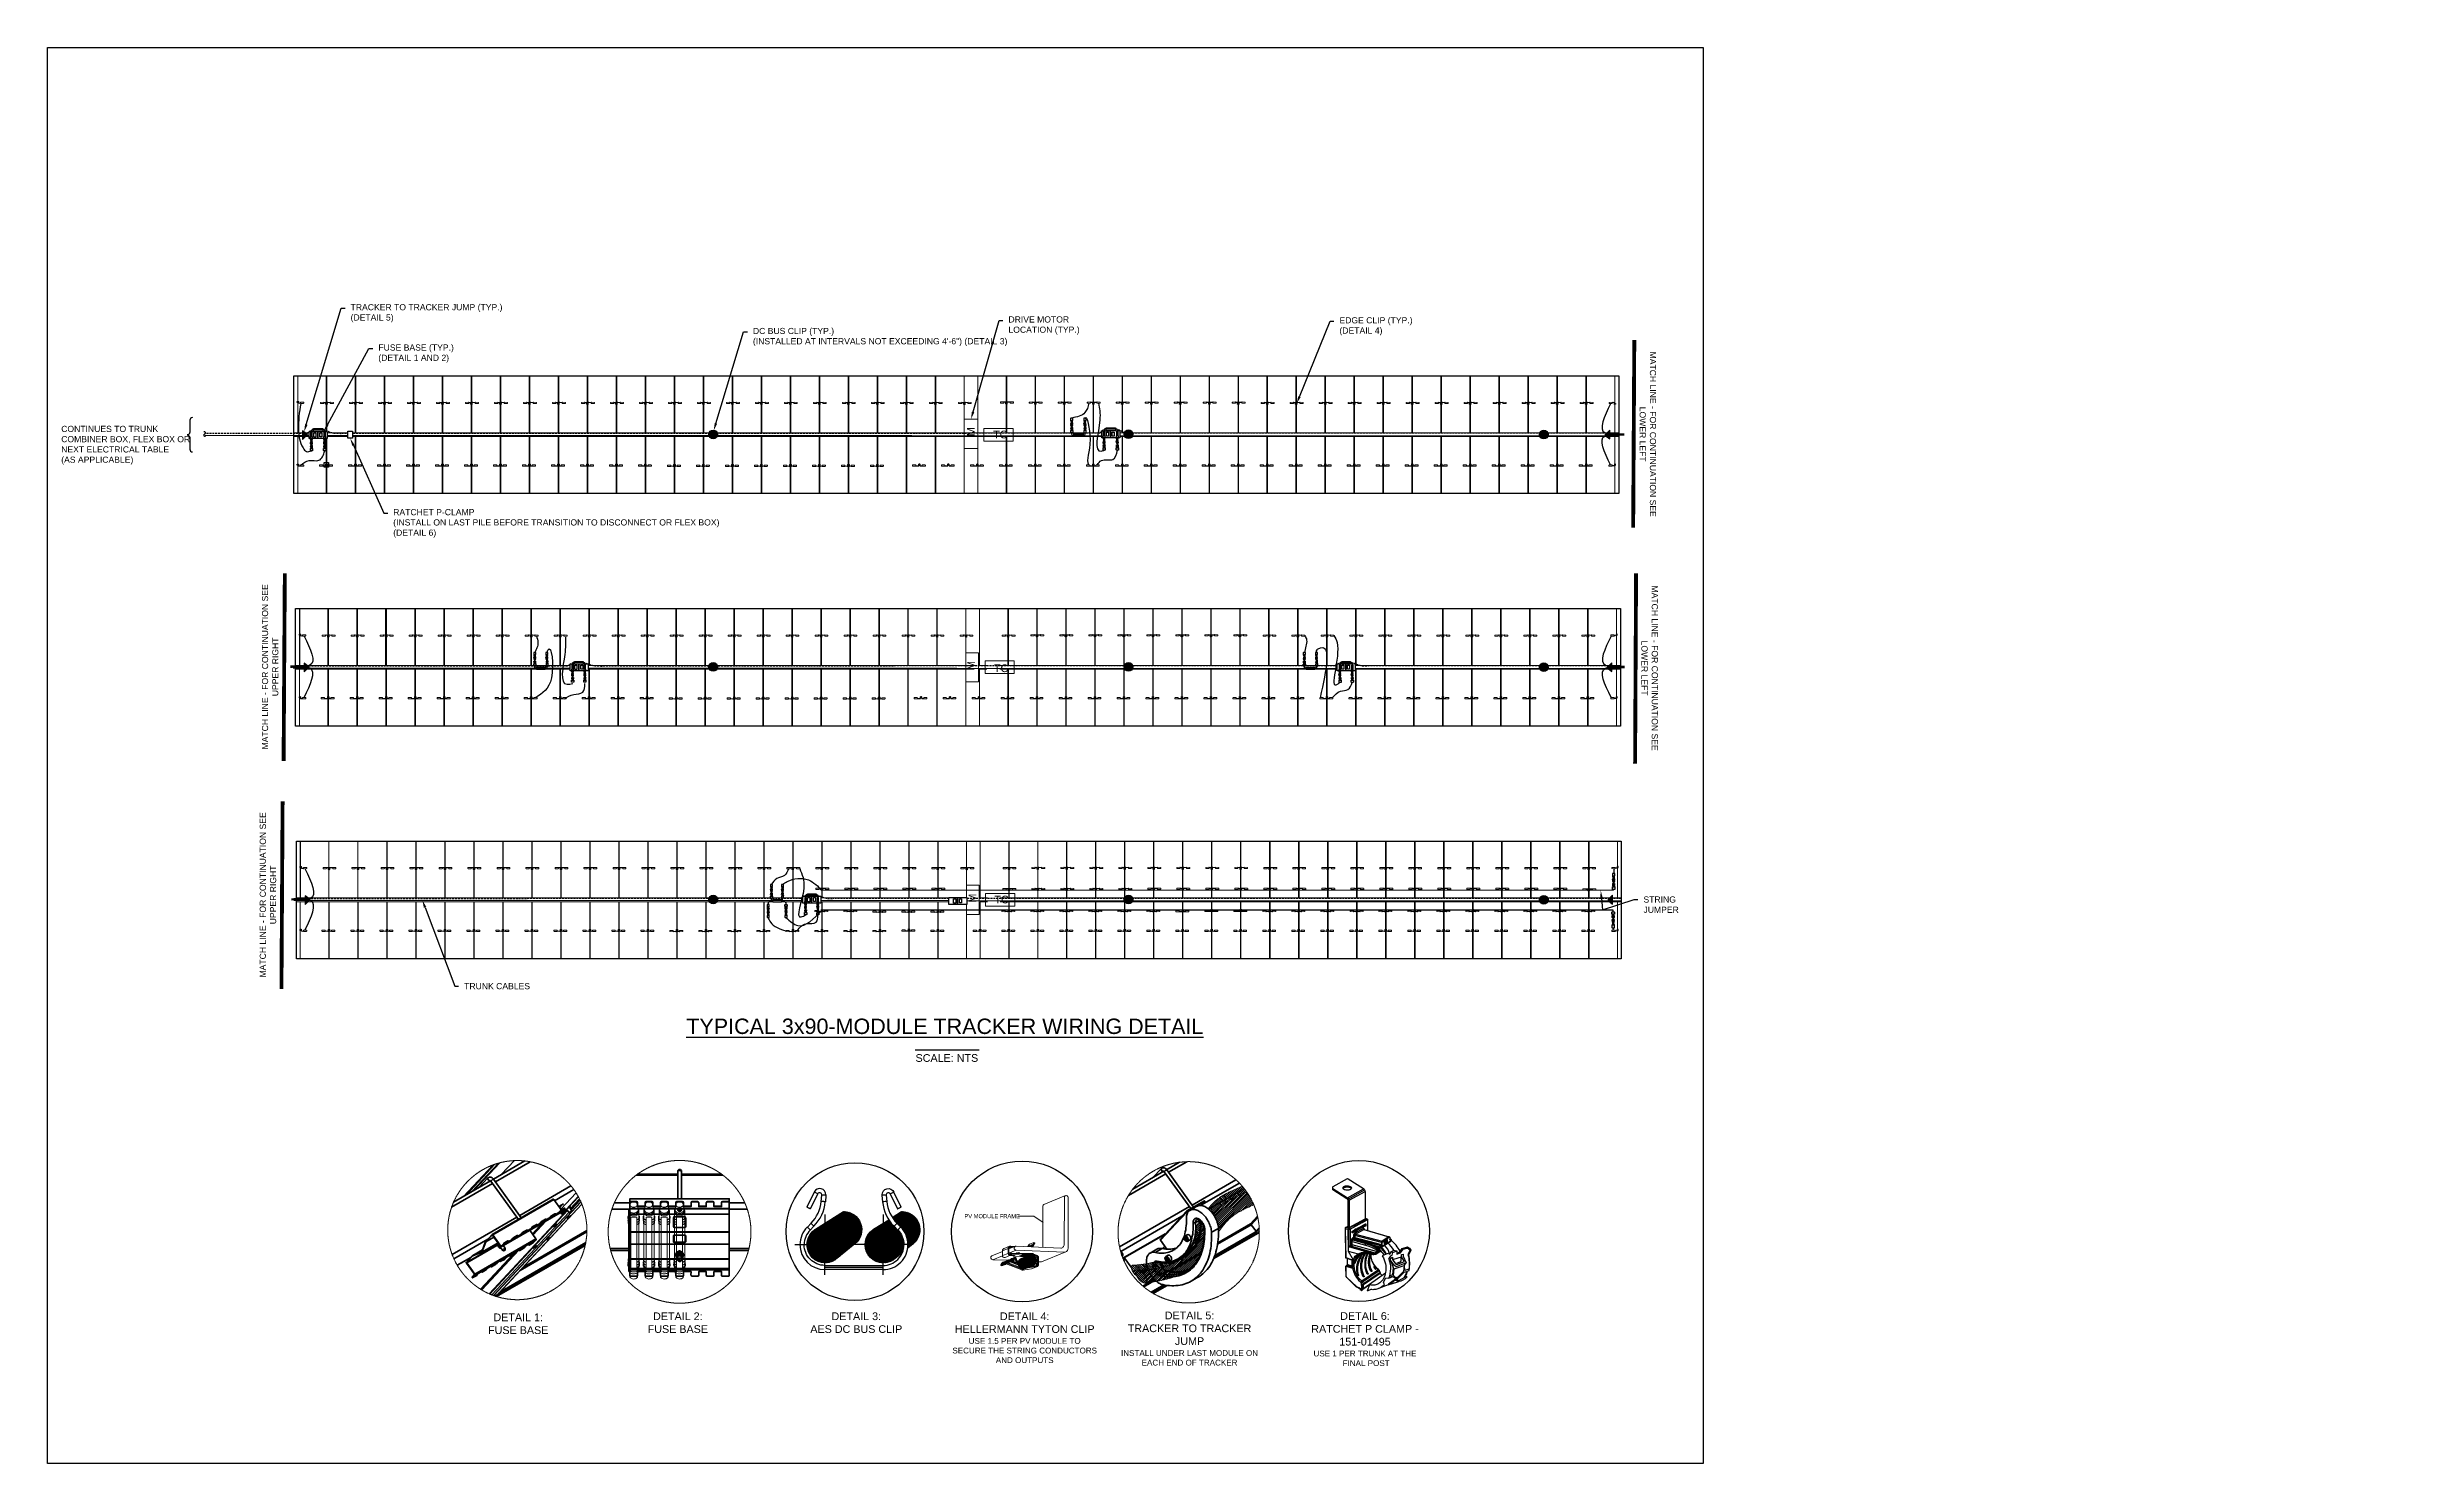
# Model space of a CAD drawing. Header units: feet. Extents: x -9903 to 12307, y -41 to 4121.
# Drawn here: x 9.2 to 317.1, y 10.9 to 194.9 of the extents above; entities that cross this region are included whole.
import ezdxf
from ezdxf import colors
from ezdxf.entities.mleader import LeaderData, LeaderLine
from ezdxf.enums import TextEntityAlignment as Align
from ezdxf.math import Vec2, Vec3

# ---------------------------------------------------------------- set-up
doc = ezdxf.new("R2010")
doc.units = ezdxf.units.FT
doc.header["$MEASUREMENT"] = 0
doc.set_wipeout_variables(frame=1)
for name, pattern in [('ACAD-x100644055pbs01-civil$0${ Chain Double-Dash }', [0]), ('HIDDEN', [0.375, 0.25, -0.125]), ('PHANTOM', [2.5, 1.25, -0.25, 0.25, -0.25, 0.25, -0.25])]:
    doc.linetypes.add(name, pattern=pattern)
for name, color, linetype in [('@2x40.5 Tracker LR5', 5, 'Continuous'), ('E-CABL-HARN', 6, 'HIDDEN'), ('E-CABL-HARN-NEG', 3, 'Continuous'), ('E-EQPM-HRDW', 16, 'Continuous'), ('E-HARN-COMP', 8, 'Continuous'), ('E-TRNK-CABL-NEG', 6, 'HIDDEN'), ('E-TRUNK-CABLE-POS', 6, 'HIDDEN'), ('E-WIRING DETAILS', 7, 'Continuous'), ('G-ANNO-TEXT', 1, 'Continuous'), ('G-MATC-LINE', 6, 'PHANTOM'), ('G-TEXT', 7, 'Continuous'), ('G-TITL-TEXT', 153, 'Continuous'), ('PDF_0', 7, 'Continuous'), ('PDF_cable', 1, 'Continuous'), ('PDF_Ediciones', 1, 'Continuous'), ('PDF_PDF_Geometría', 7, 'Continuous'), ('PDF_PV wires', 7, 'Continuous'), ('PDF_Text', 7, 'Continuous'), ('XREF', 7, 'Continuous')]:
    doc.layers.add(name, color=color, linetype=linetype)
for name, color, linetype, lineweight in [('E-MODULE', 253, 'Continuous', 0), ('E-TRACER-EQMPT', 252, 'Continuous', 0), ('E-TRACKER MOTOR', 252, 'Continuous', 0)]:
    doc.layers.add(name, color=color, linetype=linetype, lineweight=lineweight)
doc.layers.add('PDF_Fusibles', color=7, linetype='Continuous', true_color=0x636466)
doc.styles.add('NEI-A', font='arial.ttf')
doc.styles.get("Standard").update_dxf_attribs({"font": 'arial.ttf'})

msp = doc.modelspace()

# ---------------------------------------------------------------- texts
at = {"layer": 'E-TRACKER MOTOR', "attachment_point": 1}
for s, width, gutter_width, insert, char_height, rotation in [('M', 1.4473, 9.38, (128.71, 144.4), 1, 90), ('TC', 1.579, 9.36, (132.11, 145.12), 0.998, 0), ('M', 1.4473, 9.38, (128.76, 114.02), 1, 90), ('M', 1.4473, 9.38, (128.92, 83.77), 1, 90.1762), ('TC', 1.5814, 9.38, (132.27, 84.67), 1, 0.1762)]:
    msp.add_mtext_dynamic_manual_height_columns(s, width=width, gutter_width=gutter_width, heights=[0], dxfattribs=dict(at, insert=insert, char_height=char_height, rotation=rotation))
at = {"layer": 'E-TRACKER MOTOR', "insert": (132.21, 114.74), "char_height": 1, "attachment_point": 1}
msp.add_mtext_dynamic_manual_height_columns('TC', width=1.5814, gutter_width=9.38, heights=[0], dxfattribs=at)
at = {"layer": 'G-ANNO-TEXT', "char_height": 0.8, "attachment_point": 5, "style": 'NEI-A'}
for s, width, insert, rotation in [('MATCH LINE - FOR CONTINUATION SEE LOWER LEFT', 25.3166, (217.2, 144.66), 270), ('MATCH LINE - FOR CONTINUATION SEE UPPER RIGHT', 25.3166, (38.12, 114.42), 90), ('MATCH LINE - FOR CONTINUATION SEE LOWER LEFT', 25.1099, (217.44, 114.26), 270), ('MATCH LINE - FOR CONTINUATION SEE UPPER RIGHT', 25.3166, (37.83, 84.78), 90)]:
    msp.add_mtext_dynamic_manual_height_columns(s, width=width, gutter_width=0.547, heights=[0], dxfattribs=dict(at, insert=insert, rotation=rotation))
at = {"layer": 'G-ANNO-TEXT', "insert": (10.95, 143.23, 0.09), "char_height": 0.8, "width": 16.8362, "attachment_point": 4, "style": 'NEI-A'}
msp.add_mtext('CONTINUES TO TRUNK COMBINER BOX, FLEX BOX OR NEXT ELECTRICAL TABLE \\P(AS APPLICABLE)', dxfattribs=at)
at = {"layer": 'G-TITL-TEXT', "color": 7, "linetype": 'Continuous', "style": 'NEI-A'}
msp.add_text('SCALE: NTS', height=1, dxfattribs=at).set_placement((122.01, 64.08), align=Align.TOP_LEFT)
at = {"layer": 'PDF_Text', "insert": (128.37, 42.75), "char_height": 0.5335, "attachment_point": 7, "style": 'NEI-A'}
msp.add_mtext('PV MODULE FRAME', dxfattribs=at)
at = {"layer": 'XREF', "char_height": 1, "attachment_point": 2, "style": 'NEI-A'}
for s, width, heights, insert in [('DETAIL 1:\\PFUSE BASE', 7.7037, [0], (70.36, 30.37)), ('DETAIL 2:\\PFUSE BASE', 7.7037, [0], (91.11, 30.51)), ('DETAIL 3:\\PAES DC BUS CLIP', 15.9704, [3.52], (114.31, 30.51)), ('DETAIL 4:\\PHELLERMANN TYTON CLIP\\P{\\H0.75x;USE 1.5 PER PV MODULE TO SECURE THE STRING CONDUCTORS AND OUTPUTS}', 18.7704, [9.58], (136.2, 30.51)), ('DETAIL 5:\\PTRACKER TO TRACKER JUMP\\P{\\H0.75x;INSTALL UNDER LAST MODULE ON EACH END OF TRACKER}', 18.7704, [9.58], (157.63, 30.61)), ('DETAIL 6:\\PRATCHET P CLAMP - 151-01495\\P{\\H0.75x;USE 1 PER TRUNK AT THE\\P FINAL POST}', 18.7704, [9.58], (180.44, 30.54))]:
    msp.add_mtext_dynamic_manual_height_columns(s, width=width, gutter_width=0.547, heights=heights, dxfattribs=dict(at, insert=insert))

# ---------------------------------------------------------------- blocks, each defined once
blk = doc.blocks.new('CLIP')
blk.add_lwpolyline([(-0.09, 0.1), (0.05, 0.1), (0.05, -0.02), (-0.09, -0.02)], close=True)
at = {"layer": 'PDF_Ediciones', "lineweight": 0}
for points in [[(-0.9, -0.15, -0.414213), (-0.93, -0.12), (-0.93, -0.04, -0.414213), (-0.89, 0), (-0.53, 0, -0.414213), (-0.5, -0.04), (-0.5, -0.12, -0.414213), (-0.53, -0.17), (-0.9, -0.15)], [(0.71, -0.15, 0.414213), (0.75, -0.12), (0.75, -0.04, 0.414213), (0.72, 0), (0.35, 0, 0.414213), (0.32, -0.04), (0.32, -0.12, 0.414213), (0.35, -0.17), (0.71, -0.15)]]:
    blk.add_lwpolyline(points, format="xyb", dxfattribs=at)
at = {"layer": 'XREF', "flags": 128}
blk.add_lwpolyline([(-0.51, -0.1), (-0.18, -0.12, 0.486695), (-0.07, -0.03), (-0.07, 0.11, -0.78238), (0.02, 0.12), (0.02, -0.03, 0.37874), (0.16, -0.11), (0.33, -0.1)], format="xyb", dxfattribs=at)
blk = doc.blocks.new('Injected piece wire support')
h = blk.add_hatch(color=256)
h.dxf.hatch_style = 1
h.paths.add_polyline_path([(0, 0.57), (0, -0.57), (0.64, 0.07)])
at = {"layer": 'E-EQPM-HRDW', "flags": 128}
blk.add_lwpolyline([(0.64, 0.07), (0, 0.57), (0, -0.57)], close=True, dxfattribs=at)
blk = doc.blocks.new('AES Clamp')
h = blk.add_hatch(color=256)
h.dxf.hatch_style = 1
h.paths.add_polyline_path([(-0.56, 0, 1), (0.56, 0, 1)])
at = {"layer": 'E-WIRING DETAILS'}
blk.add_circle((0, 0), 0.564, dxfattribs=at)
blk = doc.blocks.new('A$C2C7A52CE')
at = {"layer": 'E-HARN-COMP'}
for p, q in [((-0.5, 0.09, 0.08), (-0.49, 0.09, 0.08)), ((-0.5, -0.09, 0.08), (-0.49, -0.09, 0.08))]:
    blk.add_line(p, q, dxfattribs=at)
for points, elevation in [([(-0.63, -0.1), (-0.64, -0.1), (-0.64, 0.1), (-0.63, 0.1), (-0.58, 0.1), (-0.57, 0.1), (-0.57, -0.1), (-0.58, -0.1), (-0.63, -0.1)], -0.03), ([(-0.63, 0.03), (-0.63, 0.03), (-0.63, 0.02), (-0.6, 0.02)], 0.08), ([(-0.57, 0.06), (-0.57, 0.06), (-0.52, 0.06), (-0.51, 0.06)], 0.01), ([(-0.51, -0.1), (-0.51, -0.1), (-0.51, 0.1), (-0.51, 0.1), (-0.5, 0.1), (-0.5, -0.1), (-0.51, -0.1)], -0.03), ([(-0.49, 0.1), (-0.49, 0.09), (-0.49, 0.09), (-0.39, 0.06), (-0.28, 0.07), (-0.28, 0.08), (-0.27, 0.08), (-0.27, -0.08), (-0.28, -0.08), (-0.28, -0.08), (-0.39, -0.06), (-0.49, -0.09), (-0.49, -0.1), (-0.49, 0.1)], -0.03), ([(-0.27, -0.08), (-0.27, -0.08), (-0.27, 0.07), (-0.27, 0.08)], -0.03), ([(-0.27, 0.07), (-0.26, 0.07), (-0.25, 0.07), (-0.25, 0.07), (-0.24, 0.07), (-0.24, 0.07), (-0.22, 0.07), (-0.22, 0.07), (-0.22, 0.07), (-0.21, 0.07), (-0.21, 0.07), (-0.2, 0.07), (-0.2, 0.07)], 0.08), ([(0, -0.09), (-0.01, -0.09), (-0.03, -0.1), (-0.14, -0.1), (-0.2, -0.1), (-0.2, -0.09), (-0.2, 0.09), (-0.2, 0.1), (-0.14, 0.1), (-0.03, 0.1), (-0.01, 0.09), (0, 0.09), (0, 0.06), (0, 0), (0, -0.07), (0, -0.09)], -0.02), ([(-0.63, -0.03), (-0.63, -0.03), (-0.63, -0.02), (-0.6, -0.02)], 0.08), ([(-0.57, -0.06), (-0.57, -0.06), (-0.52, -0.06), (-0.51, -0.06)], 0.01), ([(-0.27, -0.07), (-0.26, -0.06), (-0.25, -0.06), (-0.25, -0.07), (-0.24, -0.07), (-0.24, -0.07), (-0.23, -0.07), (-0.22, -0.07), (-0.22, -0.07), (-0.22, -0.07), (-0.22, -0.07), (-0.21, -0.07), (-0.21, -0.07), (-0.2, -0.07), (-0.2, -0.07)], -0.04)]:
    blk.add_lwpolyline(points, dxfattribs=dict(at, elevation=elevation))
for points in [[(-0.59, 0.02), (-0.43, 0.02)], [(-0.43, 0.02), (-0.43, -0.02)], [(-0.59, -0.02), (-0.43, -0.02)]]:
    blk.add_lwpolyline(points, dxfattribs=at)
blk = doc.blocks.new('A$C084F4888')
at = {"layer": 'E-HARN-COMP'}
for p, q in [((0.52, 0.02, 0.01), (0.41, 0.02, 0.01)), ((0.54, 0.02, 0.01), (0.57, 0.02, 0.01)), ((0.52, -0.02, 0.01), (0.41, -0.02, 0.01)), ((0.54, -0.02, 0.01), (0.57, -0.02, 0.01))]:
    blk.add_line(p, q, dxfattribs=at)
for points, elevation in [([(0.2, -0.1), (0.2, -0.09), (0.2, 0.09), (0.2, 0.1), (0.03, 0.1), (0.01, 0.09), (0, 0.09), (0, 0.07), (0, 0.03), (0, -0.01), (0, -0.07), (0, -0.09), (0.03, -0.1), (0.2, -0.1)], -0.01), ([(0.2, 0.07), (0.2, 0.06), (0.2, 0.06), (0.2, 0.06), (0.2, 0.06), (0.2, 0.06), (0.21, 0.06), (0.21, 0.07), (0.21, 0.07), (0.22, 0.06), (0.22, 0.06), (0.22, 0.06)], 0.05), ([(0.27, 0.08), (0.27, -0.08), (0.28, -0.07), (0.28, -0.06), (0.28, -0.06), (0.29, -0.06), (0.31, -0.05), (0.32, -0.05), (0.33, -0.05), (0.35, -0.1), (0.35, -0.1), (0.35, 0.1), (0.35, 0.1), (0.33, 0.05), (0.32, 0.05), (0.31, 0.05), (0.29, 0.06), (0.28, 0.06), (0.28, 0.06), (0.28, 0.07), (0.27, 0.08)], 0), ([(0.35, 0.09), (0.37, 0.09)], 0), ([(0.47, 0.06), (0.47, 0.06), (0.46, 0.07), (0.45, 0.08), (0.43, 0.08), (0.43, 0.07), (0.37, 0.07), (0.37, 0.07), (0.37, 0.1), (0.37, 0.1), (0.37, -0.1), (0.37, -0.1), (0.37, -0.07), (0.37, -0.07), (0.43, -0.07), (0.43, -0.08), (0.45, -0.08), (0.46, -0.07), (0.47, -0.06), (0.47, -0.06), (0.46, -0.06), (0.37, -0.06), (0.37, -0.05), (0.37, -0.04), (0.37, -0.04), (0.37, 0.04), (0.37, 0.04), (0.37, 0.05), (0.37, 0.06)], 0.03), ([(0.37, 0.06), (0.46, 0.06), (0.47, 0.06)], 0.03), ([(0.2, -0.07), (0.2, -0.07), (0.2, -0.07), (0.21, -0.06), (0.21, -0.06), (0.22, -0.07), (0.22, -0.07), (0.22, -0.06), (0.22, -0.06)], 0.01), ([(0.35, -0.09), (0.37, -0.09)], 0)]:
    blk.add_lwpolyline(points, dxfattribs=dict(at, elevation=elevation))
for points in [[(0.27, 0.08), (0.26, 0.07), (0.26, 0.07), (0.26, 0.06), (0.25, 0.06), (0.25, 0.06), (0.23, 0.06), (0.23, 0.06), (0.23, 0.06), (0.22, 0.06), (0.22, 0.06), (0.22, 0.05), (0.22, 0.05), (0.22, 0.05), (0.23, 0.04), (0.26, 0.04), (0.26, 0.05), (0.26, 0.05), (0.26, 0.07)], [(0.37, 0.04), (0.38, 0.04)], [(0.38, -0.04), (0.38, 0.04), (0.38, 0.04), (0.38, -0.04), (0.38, -0.04)], [(0.38, 0.04), (0.39, 0.03), (0.39, -0.03), (0.38, -0.04), (0.38, 0.04), (0.38, 0.04)], [(0.4, 0.04), (0.4, 0.04), (0.39, 0.03), (0.39, -0.03), (0.4, -0.04), (0.4, 0.04)], [(0.39, 0.03), (0.39, 0.03)], [(0.4, 0.04), (0.41, 0.04), (0.41, 0.04), (0.41, 0.03), (0.41, 0.03), (0.57, 0.03), (0.57, 0.03), (0.57, 0.02), (0.57, -0.02), (0.57, -0.03), (0.57, -0.03), (0.41, -0.03), (0.41, -0.04), (0.41, -0.04), (0.4, -0.04), (0.4, -0.04), (0.4, 0.04)], [(0.4, 0.04), (0.4, 0.04), (0.4, -0.04), (0.4, -0.04), (0.4, 0.04)], [(0.4, 0.04), (0.4, 0.04)], [(0.54, 0.02), (0.54, 0.02), (0.54, -0.02), (0.54, -0.02), (0.54, 0.02)], [(0.57, 0.02), (0.57, 0.02), (0.57, -0.02), (0.57, -0.02)], [(0.27, -0.08), (0.26, -0.07), (0.26, -0.07), (0.26, -0.06), (0.25, -0.06), (0.25, -0.06), (0.23, -0.06), (0.23, -0.06), (0.23, -0.06), (0.22, -0.06), (0.22, -0.06), (0.22, -0.05), (0.22, -0.05), (0.22, -0.05), (0.23, -0.04), (0.26, -0.04), (0.26, -0.05), (0.26, -0.05), (0.26, -0.07)], [(0.37, -0.04), (0.38, -0.04)], [(0.38, -0.04), (0.38, -0.04)], [(0.39, -0.03), (0.39, -0.03)], [(0.4, -0.04), (0.4, -0.04)], [(0.4, -0.04), (0.4, -0.04)]]:
    blk.add_lwpolyline(points, dxfattribs=at)
at = {"layer": 'E-HARN-COMP', "elevation": 0.06}
blk.add_lwpolyline([(0.35, 0.02), (0.3, 0.02), (0.3, -0.02), (0.35, -0.02)], close=True, dxfattribs=at)
at = {"layer": 'E-HARN-COMP'}
blk.add_circle((0.32, 0, 0.05), 0.0136, dxfattribs=at)
blk = doc.blocks.new('drop')
at = {"layer": 'E-HARN-COMP'}
blk.add_line((-0.9, 0.35), (0.9, 0.35), dxfattribs=at)
for points in [[(-0.9, 0.41, 0.38464), (-1.28, 0.11), (-1.28, -0.18)], [(0.89, 0.41, -0.38464), (1.27, 0.11), (1.27, -0.18)]]:
    blk.add_lwpolyline(points, format="xyb", dxfattribs=at)
blk.add_lwpolyline([(-0.9, 0.54), (0.9, 0.54), (0.9, 0), (-0.9, 0)], close=True, dxfattribs=at)
blk = doc.blocks.new('end break')
at = {"color": 0}
for centre, major_axis in [((0.02, 0.06), (-0.0162, -0.0604)), ((-0.02, -0.06), (0.0162, 0.0604))]:
    blk.add_ellipse(centre, major_axis=major_axis, ratio=0.75, start_param=3.141593, end_param=6.283185, dxfattribs=at)
blk = doc.blocks.new('Fuse Base')
blk.add_wipeout([(-1.12, 0.46), (1.21, 0.47), (1.21, -0.46), (-1.12, -0.46)])
at = {"layer": 'E-HARN-COMP'}
for points in [[(-1.12, 0.46), (0, 0.46), (0, -0.46), (-1.12, -0.46)], [(-0.52, 0.27), (-0.23, 0.27), (-0.23, -0.27), (-0.52, -0.27)], [(0, 0.46), (1.21, 0.47), (1.21, -0.46), (0, -0.46)], [(0.25, 0.26), (0.51, 0.26), (0.51, -0.26), (0.25, -0.26)]]:
    blk.add_lwpolyline(points, close=True, dxfattribs=at)
blk = doc.blocks.new('E-100-18')
for points in [[(-0.0625, -0.15625), (0.0625, -0.15625), (0.0625, 0.15625), (-0.0625, 0.15625), (-0.0625, -0.15625)], [(-0.0625, 0.09375), (0.0625, 0.09375)], [(-0.0625, -0.09375), (0.0625, -0.09375)]]:
    blk.add_lwpolyline(points)
blk = doc.blocks.new('RACHET CLAMP')
blk.add_wipeout([(-0.29, 0.92), (0.29, 0.92), (0.29, 0), (-0.29, 0)])
at = {"layer": 'E-HARN-COMP'}
blk.add_lwpolyline([(-0.29, 0.92), (0.29, 0.92), (0.29, 0), (-0.29, 0)], close=True, dxfattribs=at)
blk = doc.blocks.new('sub-title')
at = {"color": 153, "style": 'NEI-A', "flags": 8}
blk.add_attdef('SUB_TITLE_001', (-0.668, 0.111), '', height=0.188, dxfattribs=at)
blk = doc.blocks.new('*U25')
at = {"layer": 'Defpoints'}
blk.add_lwpolyline([(0, 23.011), (26.909, 23.011), (26.909, 0), (0, 0)], close=True, dxfattribs=at)

# ---------------------------------------------------------------- linework, layer by layer
at = {"color": 0, "linetype": 'ByBlock', "lineweight": -2, "transparency": 16777216}
msp.add_line((130.3, 64.59), (121.98, 64.59), dxfattribs=at)
for points in [[(41.64, 148.92), (41.78, 148.92), (41.78, 148.8), (41.64, 148.8)], [(213, 148.55), (212.86, 148.55), (212.86, 148.67), (213, 148.67)], [(41.64, 140.76), (41.78, 140.76), (41.78, 140.64), (41.64, 140.64)], [(212.99, 140.76), (212.86, 140.76), (212.86, 140.64), (212.99, 140.64)], [(41.91, 118.68), (42.04, 118.68), (42.04, 118.56), (41.91, 118.56)], [(213.23, 118.68), (213.09, 118.68), (213.09, 118.56), (213.23, 118.56)], [(41.91, 110.52), (42.04, 110.52), (42.04, 110.4), (41.91, 110.4)], [(213.23, 110.52), (213.09, 110.52), (213.09, 110.4), (213.23, 110.4)], [(42.02, 88.45), (42.16, 88.45), (42.16, 88.33), (42.02, 88.33)], [(213.35, 88.45), (213.21, 88.45), (213.21, 88.33), (213.35, 88.33)], [(42.02, 80.29), (42.16, 80.29), (42.16, 80.17), (42.02, 80.17)], [(213.35, 80.29), (213.21, 80.29), (213.21, 80.17), (213.35, 80.17)]]:
    msp.add_lwpolyline(points, close=True)
at = {"layer": '@2x40.5 Tracker LR5'}
for points in [[(213.42, 152.26), (213.42, 136.96), (41.19, 136.96), (41.19, 152.26)], [(213.64, 122.02), (213.64, 106.72), (41.41, 106.72), (41.41, 122.02)], [(213.76, 91.78), (213.76, 76.49), (41.53, 76.49), (41.53, 91.78)]]:
    msp.add_lwpolyline(points, close=True, dxfattribs=at)
at = {"layer": 'E-CABL-HARN-NEG', "elevation": 0.11, "flags": 128}
msp.add_lwpolyline([(212.75, 85.39), (212.75, 85.49)], dxfattribs=at)
at = {"layer": 'E-CABL-HARN-NEG'}
for points in [[(42.08, 148.65), (41.78, 145.29, 0.07), (42.4, 142.87, 0.11), (42.84, 142.41, 0.15), (43.51, 142.5, -0.04)], [(212.37, 148.63), (211.64, 144.84), (213.06, 144.71), (214.13, 144.73)], [(212.37, 140.66), (211.64, 144.45), (213.06, 144.58), (214.13, 144.56)], [(42.53, 118.42), (43.26, 114.63), (41.83, 114.5), (40.76, 114.52)], [(212.43, 118.43), (211.7, 114.64), (213.12, 114.51), (214.19, 114.53)], [(42.53, 110.44), (43.26, 114.24), (41.83, 114.37), (40.76, 114.35)], [(212.43, 110.45), (211.7, 114.25), (213.12, 114.37), (214.19, 114.35)], [(42.64, 88.19), (43.36, 84.31), (41.94, 84.22), (40.88, 84.22)], [(104.73, 86.14, 0.01), (105.33, 86.52, 0.02), (108.08, 86.72, 0.02), (109.87, 85.33, 0.04)], [(212.78, 88.18, 0.02), (212.77, 87.57, 0)], [(42.64, 80.21), (43.38, 84.01), (41.95, 84.14), (40.88, 84.11)], [(212.7, 80.5, 0.01), (212.7, 80.5, -0.03), (212.67, 80.19, -0.06)]]:
    msp.add_spline(points, degree=3, dxfattribs=at)
for points, end_tangent in [([(144.55, 148.68), (144.03, 147.47, 0.01), (142.33, 146.76, -0.04)], (0.55098, -0.834518)), ([(145.81, 148.68), (145.97, 146.48, -0.01), (146.18, 142.47, -0.03), (146.58, 142.6, -0.04)], (0.15531, 0.987866)), ([(42.13, 140.66), (43.17, 141.25, 0.11), (44.46, 141.27, 0.11), (45.22, 142.49, -0.09)], (0.009936, 0.999951)), ([(145.64, 140.66), (146.18, 141.25, -0.04), (147.67, 141.38, -0.07), (148.27, 142.59, -0.09)], (-0.031277, 0.999511)), ([(72.73, 118.42), (72.93, 117.61), (72.8, 116.9, 0.01), (72.51, 116.3, -0.04)], (0.55098, -0.834518)), ([(74.09, 116.3, -0.01), (74.22, 116.6, 0.05), (74.68, 113, 0.06), (72.6, 110.42)], (-0.057691, -0.998335)), ([(76.51, 118.27), (76.41, 116.04, -0.01), (76.73, 112.15, -0.03), (77.44, 112.27, -0.04)], (0.15531, 0.987866)), ([(172.62, 118.45), (172.85, 117.91, -0.02), (172.75, 117.09, -0.02), (172.56, 116.28, -0.03)], (0.55098, -0.834518)), ([(174.14, 116.28, -0.06), (174.21, 116.65, 0.04), (174.35, 116.75, 0.04), (174.59, 110.38)], (-0.057691, -0.998335)), ([(76.37, 110.28), (77.59, 110.83, -0.03), (78.75, 111.13, -0.07), (79.04, 112.27, -0.08)], (-0.031277, 0.999511)), ([(105.5, 88.19), (104.96, 87.31, 0.03), (103.97, 86.9, 0.01), (103.29, 86.14, 0.01)], (0.55098, -0.834518)), ([(106.95, 88.19), (107.48, 85.59, -0.01), (107.16, 81.92, -0.03), (107.74, 82.2, -0.04)], (0.15531, 0.987866)), ([(102.85, 81.84, -0.03), (103.14, 81.24, 0.06), (105.17, 80.09)], (-0.057691, -0.998335)), ([(106.63, 80.16), (107.76, 81.03, -0.03), (109.11, 81.23, -0.07), (109.31, 82.19, -0.08)], (-0.031277, 0.999511))]:
    msp.add_spline(points, degree=3, dxfattribs=dict(at, end_tangent=end_tangent))
msp.add_open_spline([(144.03, 146.76, -0.04), (144.32, 147.26, 0.22), (145.15, 142.93), (144.13, 141.39, 0.15), (144.48, 140.66)], degree=3, knots=[0, 0, 0, 0, 3.274502, 7.384331, 7.384331, 7.384331, 7.384331], dxfattribs=at)
at = {"layer": 'E-HARN-COMP'}
for points, elevation in [([(103.45, 83.95, 0.344289), (102.85, 83.74), (102.85, 83.54)], 0.21), ([(103.45, 84, -0.38464), (103.29, 84.12), (103.29, 84.36)], -0.1), ([(104.57, 83.95, -0.344289), (105.17, 83.75), (105.17, 83.54)], 0.1)]:
    msp.add_lwpolyline(points, format="xyb", dxfattribs=dict(at, elevation=elevation))
msp.add_lwpolyline([(104.57, 83.83), (103.45, 83.83), (103.45, 84.17), (104.57, 84.17)], close=True, dxfattribs=at)
msp.add_lwpolyline([(104.57, 84, 0.38464), (104.73, 84.12), (104.73, 84.36)], format="xyb", dxfattribs=at)
at = {"layer": 'E-MODULE'}
for points in [[(41.69, 152.26), (41.69, 144.85), (45.4, 144.85), (45.4, 152.26), (41.69, 152.26)], [(60.48, 152.26), (41.7, 152.26), (41.7, 144.85), (60.48, 144.85)], [(45.46, 152.26), (45.46, 144.85), (49.17, 144.85), (49.17, 152.26), (45.46, 152.26)], [(49.23, 152.26), (49.23, 144.85), (52.94, 144.85), (52.94, 152.26), (49.23, 152.26)], [(53, 152.26), (53, 144.85), (56.71, 144.85), (56.71, 152.26), (53, 152.26)], [(60.48, 144.85), (60.48, 152.26), (56.77, 152.26), (56.77, 144.85), (60.48, 144.85)], [(60.54, 152.26), (60.54, 144.85), (64.25, 144.85), (64.25, 152.26), (60.54, 152.26)], [(64.31, 152.26), (64.31, 144.85), (68.02, 144.85), (68.02, 152.26), (64.31, 152.26)], [(68.08, 152.26), (68.08, 144.85), (71.79, 144.85), (71.79, 152.26), (68.08, 152.26)], [(71.85, 152.26), (71.85, 144.85), (75.56, 144.85), (75.56, 152.26), (71.85, 152.26)], [(75.62, 152.26), (75.62, 144.85), (79.33, 144.85), (79.33, 152.26), (75.62, 152.26)], [(79.39, 152.26), (79.39, 144.85), (83.1, 144.85), (83.1, 152.26), (79.39, 152.26)], [(83.16, 152.26), (83.16, 144.85), (86.87, 144.85), (86.87, 152.26), (83.16, 152.26)], [(86.93, 152.26), (86.93, 144.85), (90.64, 144.85), (90.64, 152.26), (86.93, 152.26)], [(90.7, 152.26), (90.7, 144.85), (94.41, 144.85), (94.41, 152.26), (90.7, 152.26)], [(94.47, 152.26), (94.47, 144.85), (98.18, 144.85), (98.18, 152.26), (94.47, 152.26)], [(98.24, 152.26), (98.24, 144.85), (101.95, 144.85), (101.95, 152.26), (98.24, 152.26)], [(102.01, 152.26), (102.01, 144.85), (105.72, 144.85), (105.72, 152.26), (102.01, 152.26)], [(105.78, 152.26), (105.78, 144.85), (109.49, 144.85), (109.49, 152.26), (105.78, 152.26)], [(109.55, 152.26), (109.55, 144.85), (113.26, 144.85), (113.26, 152.26), (109.55, 152.26)], [(113.32, 152.26), (113.32, 144.85), (117.03, 144.85), (117.03, 152.26), (113.32, 152.26)], [(117.09, 152.26), (117.09, 144.85), (120.8, 144.85), (120.8, 152.26), (117.09, 152.26)], [(120.86, 152.26), (120.86, 144.85), (124.57, 144.85), (124.57, 152.26), (120.86, 152.26)], [(128.34, 144.85), (128.34, 152.26), (124.63, 152.26), (124.63, 144.85), (128.34, 144.85)], [(130.09, 152.26), (130.09, 144.85), (131.16, 144.85)], [(132.8, 144.85), (133.8, 144.85), (133.8, 152.26), (130.09, 152.26)], [(133.86, 152.26), (133.86, 144.85), (137.57, 144.85), (137.57, 152.26), (133.86, 152.26)], [(137.61, 152.26), (137.61, 144.85), (141.33, 144.85), (141.33, 152.26), (137.61, 152.26)], [(141.38, 152.26), (141.38, 144.85), (145.1, 144.85), (145.1, 152.26), (141.38, 152.26)], [(145.15, 152.26), (145.15, 144.85), (148.86, 144.85), (148.86, 152.26), (145.15, 152.26)], [(148.92, 152.26), (148.92, 144.85), (152.63, 144.85), (152.63, 152.26), (148.92, 152.26)], [(152.69, 152.26), (152.69, 144.85), (156.4, 144.85), (156.4, 152.26), (152.69, 152.26)], [(156.46, 152.26), (156.46, 144.85), (160.17, 144.85), (160.17, 152.26), (156.46, 152.26)], [(160.23, 152.26), (160.23, 144.85), (163.94, 144.85), (163.94, 152.26), (160.23, 152.26)], [(163.98, 152.26), (163.98, 144.85), (167.69, 144.85), (167.69, 152.26), (163.98, 152.26)], [(167.75, 152.26), (167.75, 144.85), (171.46, 144.85), (171.46, 152.26), (167.75, 152.26)], [(171.52, 152.26), (171.52, 144.85), (175.23, 144.85), (175.23, 152.26), (171.52, 152.26)], [(175.29, 152.26), (175.29, 144.85), (179, 144.85), (179, 152.26), (175.29, 152.26)], [(179.06, 152.26), (179.06, 144.85), (182.77, 144.85), (182.77, 152.26), (179.06, 152.26)], [(182.83, 152.26), (182.83, 144.85), (186.54, 144.85), (186.54, 152.26), (182.83, 152.26)], [(186.6, 152.26), (186.6, 144.85), (190.31, 144.85), (190.31, 152.26), (186.6, 152.26)], [(190.37, 152.26), (190.37, 144.85), (194.08, 144.85), (194.08, 152.26), (190.37, 152.26)], [(194.14, 152.26), (194.14, 144.85), (197.85, 144.85), (197.85, 152.26), (194.14, 152.26)], [(197.91, 152.26), (197.91, 144.85), (201.62, 144.85), (201.62, 152.26), (197.91, 152.26)], [(201.68, 152.26), (201.68, 144.85), (205.39, 144.85), (205.39, 152.26), (201.68, 152.26)], [(205.45, 152.26), (205.45, 144.85), (209.16, 144.85), (209.16, 152.26), (205.45, 152.26)], [(209.22, 152.26), (209.22, 144.85), (212.93, 144.85), (212.93, 152.26), (209.22, 152.26)], [(41.69, 144.36), (41.69, 136.96), (45.4, 136.96), (45.4, 144.36), (41.69, 144.36)], [(45.46, 144.36), (45.46, 136.96), (49.17, 136.96), (49.17, 144.36), (45.46, 144.36)], [(49.23, 144.36), (49.23, 136.96), (52.94, 136.96), (52.94, 144.36), (49.23, 144.36)], [(53, 144.36), (53, 136.96), (56.71, 136.96), (56.71, 144.36), (53, 144.36)], [(56.77, 144.36), (56.77, 136.96), (60.48, 136.96), (60.48, 144.36), (56.77, 144.36)], [(60.54, 144.36), (60.54, 136.96), (64.25, 136.96), (64.25, 144.36), (60.54, 144.36)], [(64.31, 144.36), (64.31, 136.96), (68.02, 136.96), (68.02, 144.36), (64.31, 144.36)], [(68.08, 144.36), (68.08, 136.96), (71.79, 136.96), (71.79, 144.36), (68.08, 144.36)], [(71.85, 144.36), (71.85, 136.96), (75.56, 136.96), (75.56, 144.36), (71.85, 144.36)], [(75.62, 144.36), (75.62, 136.96), (79.33, 136.96), (79.33, 144.36), (75.62, 144.36)], [(79.39, 144.36), (79.39, 136.96), (83.1, 136.96), (83.1, 144.36), (79.39, 144.36)], [(83.16, 144.36), (83.16, 136.96), (86.87, 136.96), (86.87, 144.36), (83.16, 144.36)], [(86.93, 144.36), (86.93, 136.96), (90.64, 136.96), (90.64, 144.36), (86.93, 144.36)], [(90.7, 144.36), (90.7, 136.96), (94.41, 136.96), (94.41, 144.36), (90.7, 144.36)], [(94.47, 144.36), (94.47, 136.96), (98.18, 136.96), (98.18, 144.36), (94.47, 144.36)], [(98.24, 144.36), (98.24, 136.96), (101.95, 136.96), (101.95, 144.36), (98.24, 144.36)], [(102.01, 144.36), (102.01, 136.96), (105.72, 136.96), (105.72, 144.36), (102.01, 144.36)], [(105.78, 144.36), (105.78, 136.96), (109.49, 136.96), (109.49, 144.36), (105.78, 144.36)], [(109.55, 144.36), (109.55, 136.96), (113.26, 136.96), (113.26, 144.36), (109.55, 144.36)], [(113.32, 144.36), (113.32, 136.96), (117.03, 136.96), (117.03, 144.36), (113.32, 144.36)], [(117.09, 144.36), (117.09, 136.96), (120.8, 136.96), (120.8, 144.36), (117.09, 144.36)], [(120.86, 144.36), (120.86, 136.96), (124.57, 136.96), (124.57, 144.36), (120.86, 144.36)], [(128.34, 144.36), (124.63, 144.36), (124.63, 136.96), (128.34, 136.96), (128.34, 144.36)], [(130.09, 144.36), (130.09, 136.96), (133.8, 136.96), (133.8, 144.36), (132.8, 144.36)], [(131.16, 144.36), (130.09, 144.36)], [(133.86, 144.36), (133.86, 136.96), (137.57, 136.96), (137.57, 144.36), (133.86, 144.36)], [(137.61, 144.36), (137.61, 136.96), (141.33, 136.96), (141.33, 144.36), (137.61, 144.36)], [(141.38, 144.36), (141.38, 136.96), (145.1, 136.96), (145.1, 144.36), (141.38, 144.36)], [(145.15, 144.36), (145.15, 136.96), (148.86, 136.96), (148.86, 144.36), (145.15, 144.36)], [(148.92, 144.36), (148.92, 136.96), (152.63, 136.96), (152.63, 144.36), (148.92, 144.36)], [(152.69, 144.36), (152.69, 136.96), (156.4, 136.96), (156.4, 144.36), (152.69, 144.36)], [(156.46, 144.36), (156.46, 136.96), (160.17, 136.96), (160.17, 144.36), (156.46, 144.36)], [(160.23, 144.36), (160.23, 136.96), (163.94, 136.96), (163.94, 144.36), (160.23, 144.36)], [(163.98, 144.36), (163.98, 136.96), (167.69, 136.96), (167.69, 144.36), (163.98, 144.36)], [(167.75, 144.36), (167.75, 136.96), (171.46, 136.96), (171.46, 144.36), (167.75, 144.36)], [(171.52, 144.36), (171.52, 136.96), (175.23, 136.96), (175.23, 144.36), (171.52, 144.36)], [(175.29, 144.36), (175.29, 136.96), (179, 136.96), (179, 144.36), (175.29, 144.36)], [(179.06, 144.36), (179.06, 136.96), (182.77, 136.96), (182.77, 144.36), (179.06, 144.36)], [(182.83, 144.36), (182.83, 136.96), (186.54, 136.96), (186.54, 144.36), (182.83, 144.36)], [(186.6, 144.36), (186.6, 136.96), (190.31, 136.96), (190.31, 144.36), (186.6, 144.36)], [(190.37, 144.36), (190.37, 136.96), (194.08, 136.96), (194.08, 144.36), (190.37, 144.36)], [(194.14, 144.36), (194.14, 136.96), (197.85, 136.96), (197.85, 144.36), (194.14, 144.36)], [(197.91, 144.36), (197.91, 136.96), (201.62, 136.96), (201.62, 144.36), (197.91, 144.36)], [(201.68, 144.36), (201.68, 136.96), (205.39, 136.96), (205.39, 144.36), (201.68, 144.36)], [(205.45, 144.36), (205.45, 136.96), (209.16, 136.96), (209.16, 144.36), (205.45, 144.36)], [(209.22, 144.36), (209.22, 136.96), (212.93, 136.96), (212.93, 144.36), (209.22, 144.36)], [(41.92, 122.02), (41.92, 114.61), (60.7, 114.61), (60.7, 122.02), (41.92, 122.02)], [(41.97, 122.02), (41.97, 114.61), (45.62, 114.61), (45.62, 122.02), (41.97, 122.02)], [(45.69, 122.02), (45.69, 114.61), (49.39, 114.61), (49.39, 122.02), (45.68, 122.02)], [(49.45, 122.02), (49.45, 114.61), (53.11, 114.61), (53.11, 122.02), (49.45, 122.02)], [(53.22, 122.02), (53.22, 114.61), (56.93, 114.61), (56.93, 122.02), (53.22, 122.02)], [(56.99, 122.02), (56.99, 114.61), (60.7, 114.61), (60.7, 122.02), (56.99, 122.02)], [(60.76, 122.02), (60.76, 114.61), (64.47, 114.61), (64.47, 122.02), (60.76, 122.02)], [(64.53, 122.02), (64.53, 114.61), (68.24, 114.61), (68.24, 122.02), (64.53, 122.02)], [(68.3, 122.02), (68.3, 114.61), (72.01, 114.61), (72.01, 122.02), (68.3, 122.02)], [(72.07, 122.02), (72.07, 114.61), (75.78, 114.61), (75.78, 122.02), (72.07, 122.02)], [(75.84, 122.02), (75.84, 114.61), (79.55, 114.61), (79.55, 122.02), (75.84, 122.02)], [(79.61, 122.02), (79.61, 114.61), (83.32, 114.61), (83.32, 122.02), (79.61, 122.02)], [(83.38, 122.02), (83.38, 114.61), (87.09, 114.61), (87.09, 122.02), (83.38, 122.02)], [(87.15, 122.02), (87.15, 114.61), (90.86, 114.61), (90.86, 122.02), (87.15, 122.02)], [(90.92, 122.02), (90.92, 114.61), (94.63, 114.61), (94.63, 122.02), (90.92, 122.02)], [(94.69, 122.02), (94.69, 114.61), (98.4, 114.61), (98.4, 122.02), (94.69, 122.02)], [(98.46, 122.02), (98.46, 114.61), (102.17, 114.61), (102.17, 122.02), (98.46, 122.02)], [(102.23, 122.02), (102.23, 114.61), (105.94, 114.61), (105.94, 122.02), (102.23, 122.02)], [(106, 122.02), (106, 114.61), (109.71, 114.61), (109.71, 122.02), (106, 122.02)], [(109.77, 122.02), (109.77, 114.61), (113.48, 114.61), (113.48, 122.02), (109.77, 122.02)], [(113.54, 122.02), (113.54, 114.61), (117.25, 114.61), (117.25, 122.02), (113.54, 122.02)], [(117.31, 122.02), (117.31, 114.61), (121.02, 114.61), (121.02, 122.02), (117.31, 122.02)], [(121.07, 122.02), (121.07, 114.61), (124.79, 114.61), (124.79, 122.02), (121.07, 122.02)], [(124.84, 122.02), (124.84, 114.61), (128.56, 114.61), (128.56, 122.02), (124.84, 122.02)], [(130.31, 122.02), (130.31, 114.61), (131.3, 114.61)], [(132.95, 114.61), (134.02, 114.61), (134.02, 122.02), (130.31, 122.02)], [(134.08, 122.02), (134.08, 114.61), (137.79, 114.61), (137.79, 122.02), (134.08, 122.02)], [(137.83, 122.02), (137.83, 114.61), (141.54, 114.61), (141.54, 122.02), (137.83, 122.02)], [(141.6, 122.02), (141.6, 114.61), (145.31, 114.61), (145.31, 122.02), (141.6, 122.02)], [(145.37, 122.02), (145.37, 114.61), (149.08, 114.61), (149.08, 122.02), (145.37, 122.02)], [(149.14, 122.02), (149.14, 114.61), (152.85, 114.61), (152.85, 122.02), (149.14, 122.02)], [(152.91, 122.02), (152.91, 114.61), (156.62, 114.61), (156.62, 122.02), (152.91, 122.02)], [(156.68, 122.02), (156.68, 114.61), (160.39, 114.61), (160.39, 122.02), (156.68, 122.02)], [(160.45, 122.02), (160.45, 114.61), (164.16, 114.61), (164.16, 122.02), (160.45, 122.02)], [(164.2, 122.02), (164.2, 114.61), (167.91, 114.61), (167.91, 122.02), (164.2, 122.02)], [(167.97, 122.02), (167.97, 114.61), (171.68, 114.61), (171.68, 122.02), (167.97, 122.02)], [(171.74, 122.02), (171.74, 114.61), (175.45, 114.61), (175.45, 122.02), (171.74, 122.02)], [(175.51, 122.02), (175.51, 114.61), (179.22, 114.61), (179.22, 122.02), (175.51, 122.02)], [(179.28, 122.02), (179.28, 114.61), (182.99, 114.61), (182.99, 122.02), (179.28, 122.02)], [(183.05, 122.02), (183.05, 114.61), (186.76, 114.61), (186.76, 122.02), (183.05, 122.02)], [(186.82, 122.02), (186.82, 114.61), (190.53, 114.61), (190.53, 122.02), (186.82, 122.02)], [(190.59, 122.02), (190.59, 114.61), (194.3, 114.61), (194.3, 122.02), (190.59, 122.02)], [(194.36, 122.02), (194.36, 114.61), (198.07, 114.61), (198.07, 122.02), (194.36, 122.02)], [(198.13, 122.02), (198.13, 114.61), (201.84, 114.61), (201.84, 122.02), (198.13, 122.02)], [(201.9, 122.02), (201.9, 114.61), (205.61, 114.61), (205.61, 122.02), (201.9, 122.02)], [(205.67, 122.02), (205.67, 114.61), (209.38, 114.61), (209.38, 122.02), (205.67, 122.02)], [(209.44, 122.02), (209.44, 114.61), (213.15, 114.61), (213.15, 122.02), (209.44, 122.02)], [(41.91, 114.12), (41.91, 106.72), (45.62, 106.72), (45.62, 114.12), (41.91, 114.12)], [(45.68, 114.12), (45.68, 106.72), (49.39, 106.72), (49.39, 114.12), (45.68, 114.12)], [(49.45, 114.12), (49.45, 106.72), (53.16, 106.72), (53.16, 114.12), (49.45, 114.12)], [(53.22, 114.12), (53.22, 106.72), (56.93, 106.72), (56.93, 114.12), (53.22, 114.12)], [(56.99, 114.12), (56.99, 106.72), (60.7, 106.72), (60.7, 114.12), (56.99, 114.12)], [(60.76, 114.12), (60.76, 106.72), (64.47, 106.72), (64.47, 114.12), (60.76, 114.12)], [(64.53, 114.12), (64.53, 106.72), (68.24, 106.72), (68.24, 114.12), (64.53, 114.12)], [(68.3, 114.12), (68.3, 106.72), (72.01, 106.72), (72.01, 114.12), (68.3, 114.12)], [(72.07, 114.12), (72.07, 106.72), (75.78, 106.72), (75.78, 114.12), (72.07, 114.12)], [(75.84, 114.12), (75.84, 106.72), (79.55, 106.72), (79.55, 114.12), (75.84, 114.12)], [(79.61, 114.12), (79.61, 106.72), (83.32, 106.72), (83.32, 114.12), (79.61, 114.12)], [(83.38, 114.12), (83.38, 106.72), (87.09, 106.72), (87.09, 114.12), (83.38, 114.12)], [(87.15, 114.12), (87.15, 106.72), (90.86, 106.72), (90.86, 114.12), (87.15, 114.12)], [(90.92, 114.12), (90.92, 106.72), (94.63, 106.72), (94.63, 114.12), (90.92, 114.12)], [(94.69, 114.12), (94.69, 106.72), (98.4, 106.72), (98.4, 114.12), (94.69, 114.12)], [(98.46, 114.12), (98.46, 106.72), (102.17, 106.72), (102.17, 114.12), (98.46, 114.12)], [(102.23, 114.12), (102.23, 106.72), (105.94, 106.72), (105.94, 114.12), (102.23, 114.12)], [(106, 114.12), (106, 106.72), (109.71, 106.72), (109.71, 114.12), (106, 114.12)], [(109.77, 114.12), (109.77, 106.72), (113.48, 106.72), (113.48, 114.12), (109.77, 114.12)], [(113.54, 114.12), (113.54, 106.72), (117.25, 106.72), (117.25, 114.12), (113.54, 114.12)], [(117.31, 114.12), (117.31, 106.72), (121.02, 106.72), (121.02, 114.12), (117.31, 114.12)], [(121.07, 114.12), (121.07, 106.72), (124.79, 106.72), (124.79, 114.12), (121.07, 114.12)], [(124.84, 114.12), (124.84, 106.72), (128.56, 106.72), (128.56, 114.12), (124.84, 114.12)], [(130.31, 114.12), (130.31, 106.72), (134.02, 106.72), (134.02, 114.12), (132.95, 114.12)], [(131.3, 114.12), (130.31, 114.12)], [(134.08, 114.12), (134.08, 106.72), (137.79, 106.72), (137.79, 114.12), (134.08, 114.12)], [(137.83, 114.12), (137.83, 106.72), (141.54, 106.72), (141.54, 114.12), (137.83, 114.12)], [(141.6, 114.12), (141.6, 106.72), (145.31, 106.72), (145.31, 114.12), (141.6, 114.12)], [(145.37, 114.12), (145.37, 106.72), (149.08, 106.72), (149.08, 114.12), (145.37, 114.12)], [(149.14, 114.12), (149.14, 106.72), (152.85, 106.72), (152.85, 114.12), (149.14, 114.12)], [(152.91, 114.12), (152.91, 106.72), (156.62, 106.72), (156.62, 114.12), (152.91, 114.12)], [(156.68, 114.12), (156.68, 106.72), (160.39, 106.72), (160.39, 114.12), (156.68, 114.12)], [(160.45, 114.12), (160.45, 106.72), (164.16, 106.72), (164.16, 114.12), (160.45, 114.12)], [(164.2, 114.12), (164.2, 106.72), (167.91, 106.72), (167.91, 114.12), (164.2, 114.12)], [(167.97, 114.12), (167.97, 106.72), (171.68, 106.72), (171.68, 114.12), (167.97, 114.12)], [(171.74, 114.12), (171.74, 106.72), (175.45, 106.72), (175.45, 114.12), (171.74, 114.12)], [(175.51, 114.12), (175.51, 106.72), (179.22, 106.72), (179.22, 114.12), (175.51, 114.12)], [(179.28, 114.12), (179.28, 106.72), (182.99, 106.72), (182.99, 114.12), (179.28, 114.12)], [(183.05, 114.12), (183.05, 106.72), (186.76, 106.72), (186.76, 114.12), (183.05, 114.12)], [(186.82, 114.12), (186.82, 106.72), (190.53, 106.72), (190.53, 114.12), (186.82, 114.12)], [(190.59, 114.12), (190.59, 106.72), (194.3, 106.72), (194.3, 114.12), (190.59, 114.12)], [(194.36, 114.12), (194.36, 106.72), (198.07, 106.72), (198.07, 114.12), (194.36, 114.12)], [(198.13, 114.12), (198.13, 106.72), (201.84, 106.72), (201.84, 114.12), (198.13, 114.12)], [(201.9, 114.12), (201.9, 106.72), (205.61, 106.72), (205.61, 114.12), (201.9, 114.12)], [(205.67, 114.12), (205.67, 106.72), (209.38, 106.72), (209.38, 114.12), (205.67, 114.12)], [(209.44, 114.12), (209.44, 106.72), (213.15, 106.72), (213.15, 114.12), (209.44, 114.12)], [(42.02, 91.78), (42.02, 84.38), (60.8, 84.38), (60.8, 91.78), (42.02, 91.78)], [(42.07, 91.78), (42.07, 84.38), (45.72, 84.37), (45.72, 91.77), (42.07, 91.78)], [(45.76, 91.78), (45.76, 84.38), (49.49, 84.38), (49.49, 91.78), (45.84, 91.78)], [(49.53, 91.78), (49.53, 84.38), (53.28, 84.38), (53.28, 91.78), (49.61, 91.78)], [(53.32, 91.77), (53.32, 84.37), (57.05, 84.38), (57.05, 91.78), (53.34, 91.78)], [(57.11, 91.78), (57.11, 84.38), (60.82, 84.38), (60.82, 91.78), (57.11, 91.78)], [(60.86, 91.78), (60.86, 84.38), (64.57, 84.38), (64.57, 91.78), (60.86, 91.78)], [(64.63, 91.78), (64.63, 84.38), (68.34, 84.38), (68.34, 91.78), (64.63, 91.78)], [(68.4, 91.78), (68.4, 84.38), (72.11, 84.38), (72.11, 91.78), (68.4, 91.78)], [(72.17, 91.78), (72.17, 84.38), (75.88, 84.38), (75.88, 91.78), (72.17, 91.78)], [(75.94, 91.78), (75.94, 84.38), (79.65, 84.38), (79.65, 91.78), (75.94, 91.78)], [(79.71, 91.78), (79.71, 84.38), (83.42, 84.38), (83.42, 91.78), (79.71, 91.78)], [(83.48, 91.78), (83.48, 84.38), (87.19, 84.38), (87.19, 91.78), (83.48, 91.78)], [(87.25, 91.78), (87.25, 84.38), (90.96, 84.38), (90.96, 91.78), (87.25, 91.78)], [(91.02, 91.78), (91.02, 84.38), (94.73, 84.38), (94.73, 91.78), (91.02, 91.78)], [(94.79, 91.78), (94.79, 84.38), (98.5, 84.38), (98.5, 91.78), (94.79, 91.78)], [(98.56, 91.78), (98.56, 84.38), (102.27, 84.38), (102.27, 91.78), (98.56, 91.78)], [(102.33, 91.78), (102.33, 84.38), (106.04, 84.38), (106.04, 91.78), (102.33, 91.78)], [(106.1, 91.78), (106.1, 84.38), (109.81, 84.38), (109.81, 91.78), (106.1, 91.78)], [(109.87, 91.78), (109.87, 84.38), (113.58, 84.38), (113.58, 91.78), (109.87, 91.78)], [(113.64, 91.78), (113.64, 84.38), (117.35, 84.38), (117.35, 91.78), (113.64, 91.78)], [(117.4, 91.78), (117.4, 84.38), (121.12, 84.38), (121.12, 91.78), (117.4, 91.78)], [(121.17, 91.78), (121.17, 84.38), (124.89, 84.38), (124.89, 91.78), (121.17, 91.78)], [(124.94, 91.78), (124.94, 84.38), (128.65, 84.38), (128.65, 91.78), (124.94, 91.78)], [(130.41, 91.78), (130.41, 84.38), (131.37, 84.38)], [(133.02, 84.38), (134.12, 84.38), (134.12, 91.78), (130.41, 91.78)], [(134.18, 91.78), (134.18, 84.38), (137.89, 84.38), (137.89, 91.78), (134.18, 91.78)], [(137.93, 91.78), (137.93, 84.38), (141.64, 84.38), (141.64, 91.78), (137.93, 91.78)], [(141.7, 91.78), (141.7, 84.38), (145.41, 84.38), (145.41, 91.78), (141.7, 91.78)], [(145.47, 91.78), (145.47, 84.38), (149.18, 84.38), (149.18, 91.78), (145.47, 91.78)], [(149.24, 91.78), (149.24, 84.38), (152.95, 84.38), (152.95, 91.78), (149.24, 91.78)], [(153.01, 91.78), (153.01, 84.38), (156.72, 84.38), (156.72, 91.78), (153.01, 91.78)], [(156.78, 91.78), (156.78, 84.38), (160.49, 84.38), (160.49, 91.78), (156.78, 91.78)], [(160.55, 91.78), (160.55, 84.38), (164.26, 84.38), (164.26, 91.78), (160.55, 91.78)], [(164.32, 91.78), (164.32, 84.38), (168.03, 84.38), (168.03, 91.78), (164.32, 91.78)], [(168.09, 91.78), (168.09, 84.38), (171.8, 84.38), (171.8, 91.78), (168.09, 91.78)], [(171.86, 91.78), (171.86, 84.38), (175.57, 84.38), (175.57, 91.78), (171.86, 91.78)], [(175.63, 91.78), (175.63, 84.38), (179.34, 84.38), (179.34, 91.78), (175.63, 91.78)], [(179.4, 91.78), (179.4, 84.38), (183.11, 84.38), (183.11, 91.78), (179.4, 91.78)], [(183.17, 91.78), (183.17, 84.38), (186.88, 84.38), (186.88, 91.78), (183.17, 91.78)], [(186.94, 91.78), (186.94, 84.38), (190.65, 84.38), (190.65, 91.78), (186.94, 91.78)], [(190.71, 91.78), (190.71, 84.38), (194.42, 84.38), (194.42, 91.78), (190.71, 91.78)], [(194.48, 91.78), (194.48, 84.38), (198.19, 84.38), (198.19, 91.78), (194.48, 91.78)], [(198.25, 91.78), (198.25, 84.38), (201.96, 84.38), (201.96, 91.78), (198.25, 91.78)], [(202.02, 91.78), (202.02, 84.38), (205.73, 84.38), (205.73, 91.78), (202.02, 91.78)], [(205.79, 91.78), (205.79, 84.38), (209.5, 84.38), (209.5, 91.78), (205.79, 91.78)], [(209.56, 91.78), (209.56, 84.38), (213.27, 84.38), (213.27, 91.78), (209.56, 91.78)], [(42.01, 83.89), (42.01, 76.49), (45.72, 76.49), (45.72, 83.89), (42.01, 83.89)], [(45.78, 83.89), (45.78, 76.49), (49.49, 76.49), (49.49, 83.89), (45.78, 83.89)], [(49.55, 83.89), (49.55, 76.49), (53.26, 76.49), (53.26, 83.89), (49.55, 83.89)], [(53.32, 83.89), (53.32, 76.49), (57.03, 76.49), (57.03, 83.89), (53.32, 83.89)], [(57.09, 83.89), (57.09, 76.49), (60.8, 76.49), (60.8, 83.89), (57.09, 83.89)], [(60.86, 83.89), (60.86, 76.49), (64.57, 76.49), (64.57, 83.89), (60.86, 83.89)], [(64.63, 83.89), (64.63, 76.49), (68.34, 76.49), (68.34, 83.89), (64.63, 83.89)], [(68.4, 83.89), (68.4, 76.49), (72.11, 76.49), (72.11, 83.89), (68.4, 83.89)], [(72.17, 83.89), (72.17, 76.49), (75.88, 76.49), (75.88, 83.89), (72.17, 83.89)], [(75.94, 83.89), (75.94, 76.49), (79.65, 76.49), (79.65, 83.89), (75.94, 83.89)], [(79.71, 83.89), (79.71, 76.49), (83.42, 76.49), (83.42, 83.89), (79.71, 83.89)], [(83.48, 83.89), (83.48, 76.49), (87.19, 76.49), (87.19, 83.89), (83.48, 83.89)], [(87.25, 83.89), (87.25, 76.49), (90.96, 76.49), (90.96, 83.89), (87.25, 83.89)], [(91.02, 83.89), (91.02, 76.49), (94.73, 76.49), (94.73, 83.89), (91.02, 83.89)], [(94.79, 83.89), (94.79, 76.49), (98.5, 76.49), (98.5, 83.89), (94.79, 83.89)], [(98.56, 83.89), (98.56, 76.49), (102.27, 76.49), (102.27, 83.89), (98.56, 83.89)], [(102.33, 83.89), (102.33, 76.49), (106.04, 76.49), (106.04, 83.89), (102.33, 83.89)], [(106.1, 83.89), (106.1, 76.49), (109.81, 76.49), (109.81, 83.89), (106.1, 83.89)], [(109.87, 83.89), (109.87, 76.49), (113.58, 76.49), (113.58, 83.89), (109.87, 83.89)], [(113.64, 83.89), (113.64, 76.49), (117.35, 76.49), (117.35, 83.89), (113.64, 83.89)], [(117.4, 83.89), (117.4, 76.49), (121.12, 76.49), (121.12, 83.89), (117.4, 83.89)], [(121.17, 83.89), (121.17, 76.49), (124.89, 76.49), (124.89, 83.89), (121.17, 83.89)], [(124.94, 83.89), (124.94, 76.49), (128.65, 76.49), (128.65, 83.89), (124.94, 83.89)], [(130.41, 83.89), (130.41, 76.49), (134.12, 76.49), (134.12, 83.89), (133.02, 83.89)], [(131.37, 83.89), (130.41, 83.89)], [(134.18, 83.89), (134.18, 76.49), (137.89, 76.49), (137.89, 83.89), (134.18, 83.89)], [(137.93, 83.89), (137.93, 76.49), (141.64, 76.49), (141.64, 83.89), (137.93, 83.89)], [(141.7, 83.89), (141.7, 76.49), (145.41, 76.49), (145.41, 83.89), (141.7, 83.89)], [(145.47, 83.89), (145.47, 76.49), (149.18, 76.49), (149.18, 83.89), (145.47, 83.89)], [(149.24, 83.89), (149.24, 76.49), (152.95, 76.49), (152.95, 83.89), (149.24, 83.89)], [(153.01, 83.89), (153.01, 76.49), (156.72, 76.49), (156.72, 83.89), (153.01, 83.89)], [(156.78, 83.89), (156.78, 76.49), (160.49, 76.49), (160.49, 83.89), (156.78, 83.89)], [(160.55, 83.89), (160.55, 76.49), (164.26, 76.49), (164.26, 83.89), (160.55, 83.89)], [(164.32, 83.89), (164.32, 76.49), (168.03, 76.49), (168.03, 83.89), (164.32, 83.89)], [(168.09, 83.89), (168.09, 76.49), (171.8, 76.49), (171.8, 83.89), (168.09, 83.89)], [(171.86, 83.89), (171.86, 76.49), (175.57, 76.49), (175.57, 83.89), (171.86, 83.89)], [(175.63, 83.89), (175.63, 76.49), (179.34, 76.49), (179.34, 83.89), (175.63, 83.89)], [(179.4, 83.89), (179.4, 76.49), (183.11, 76.49), (183.11, 83.89), (179.4, 83.89)], [(183.17, 83.89), (183.17, 76.49), (186.88, 76.49), (186.88, 83.89), (183.17, 83.89)], [(186.94, 83.89), (186.94, 76.49), (190.65, 76.49), (190.65, 83.89), (186.94, 83.89)], [(190.71, 83.89), (190.71, 76.49), (194.42, 76.49), (194.42, 83.89), (190.71, 83.89)], [(194.48, 83.89), (194.48, 76.49), (198.19, 76.49), (198.19, 83.89), (194.48, 83.89)], [(198.25, 83.89), (198.25, 76.49), (201.96, 76.49), (201.96, 83.89), (198.25, 83.89)], [(202.02, 83.89), (202.02, 76.49), (205.73, 76.49), (205.73, 83.89), (202.02, 83.89)], [(205.79, 83.89), (205.79, 76.49), (209.5, 76.49), (209.5, 83.89), (205.79, 83.89)], [(209.56, 83.89), (209.56, 76.49), (213.27, 76.49), (213.27, 83.89), (209.56, 83.89)]]:
    msp.add_lwpolyline(points, dxfattribs=at)
at = {"layer": 'E-TRACER-EQMPT'}
for points in [[(213.42, 144.85), (41.21, 144.85), (41.21, 144.36), (213.42, 144.36)], [(131.16, 144.85), (131.07, 144.85)], [(135.92, 144.85), (132.8, 144.85)], [(137.55, 144.36), (213.42, 144.36), (213.42, 144.85), (137.55, 144.85)], [(129.65, 114.61), (41.43, 114.61), (41.43, 114.12), (129.65, 114.12)], [(136.14, 114.61), (132.95, 114.61)], [(132.95, 114.12), (136.14, 114.12)], [(137.77, 114.12), (213.64, 114.12), (213.64, 114.61), (137.77, 114.61)], [(128.63, 84.38), (41.53, 84.38), (41.53, 83.89), (128.63, 83.89)], [(136.24, 84.38), (133.02, 84.38)], [(133.02, 83.89), (136.24, 83.89)], [(137.89, 83.89), (213.76, 83.89), (213.76, 84.38), (137.89, 84.38)]]:
    msp.add_lwpolyline(points, dxfattribs=at)
at = {"layer": 'E-TRACKER MOTOR'}
for points in [[(130.09, 146.61), (130.09, 142.82), (128.34, 142.82), (128.34, 146.61)], [(134.69, 143.76), (130.91, 143.76), (130.91, 145.41), (134.69, 145.41)], [(130.2, 116.26), (130.2, 112.47), (128.56, 112.47), (128.56, 116.26)], [(134.84, 113.55), (131.05, 113.55), (131.05, 115.19), (134.84, 115.19)], [(130.27, 86.03), (130.27, 82.24), (128.63, 82.24), (128.63, 86.03)], [(134.91, 83.31), (131.12, 83.31), (131.12, 84.96), (134.91, 84.96)]]:
    msp.add_lwpolyline(points, close=True, dxfattribs=at)
at = {"layer": 'E-TRNK-CABL-NEG', "linetype": 'ACAD-x100644055pbs01-civil$0${ Chain Double-Dash }'}
for p, q in [((213.42, 144.42), (29.66, 144.5, -0.1)), ((213.65, 114.18), (41.11, 114.26, -0.1)), ((213.75, 83.95), (41.21, 84.03, -0.1))]:
    msp.add_line(p, q, dxfattribs=at)
at = {"layer": 'E-TRUNK-CABLE-POS'}
for p, q in [((145.9, 144.78, -0.04), (47.45, 144.75, -0.09)), ((213.42, 144.8), (149.45, 144.78, -0.03)), ((42.85, 144.75, -0.09), (29.66, 144.75, -0.1)), ((76.75, 114.52, -0.08), (41.11, 114.51, -0.1)), ((176.5, 114.55, -0.02), (81.23, 114.52, -0.08)), ((213.65, 114.56), (180.85, 114.55, -0.02)), ((107.04, 84.3, -0.06), (41.21, 84.28, -0.1)), ((213.75, 84.33), (111.31, 84.3, -0.06))]:
    msp.add_line(p, q, dxfattribs=at)
at = {"layer": 'G-MATC-LINE', "const_width": 0.5}
for points in [[(215.45, 156.89), (215.3, 132.5)], [(39.86, 102.19), (40.02, 126.58)], [(215.68, 126.56), (215.55, 101.85)], [(39.58, 72.55), (39.73, 96.94)]]:
    msp.add_lwpolyline(points, dxfattribs=at)
at = {"layer": 'G-TEXT', "elevation": 0.09, "flags": 128}
for points in [[(28.02, 146.82), (28.01, 146.82, 0.414214), (27.67, 146.48), (27.67, 144.91, -0.414214), (27.34, 144.57), (27.33, 144.57)], [(27.34, 144.57, -0.414214), (27.67, 144.23), (27.67, 142.7, 0.414214), (28.01, 142.36), (28.02, 142.36)]]:
    msp.add_lwpolyline(points, format="xyb", dxfattribs=at)
at = {"layer": 'PDF_0', "lineweight": 25}
for p, q in [((179.49, 41.24), (179.51, 41.24)), ((110.91, 39.32), (109.56, 39.32)), ((116.45, 39.32), (111.59, 39.32)), ((118.47, 39.32), (117.12, 39.32)), ((182.38, 38.89), (182.31, 38.91)), ((180.1, 33.48), (180.07, 33.45))]:
    msp.add_line(p, q, dxfattribs=at)
at = {"layer": 'PDF_0', "lineweight": 18}
for points in [[(79.29, 41.29), (79.29, 41.12), (79.28, 41.11), (79.28, 40.88), (79.28, 40.87), (79.28, 40.77), (79.27, 40.76), (79.27, 40.67), (79.27, 40.66), (79.27, 40.59), (79.26, 40.57), (79.26, 40.51), (79.26, 40.5), (79.26, 40.45), (79.25, 40.43), (79.25, 40.39), (79.25, 40.37), (79.25, 40.33), (79.24, 40.32), (79.24, 40.29), (79.24, 40.28), (79.24, 40.23), (79.23, 40.22), (79.23, 40.19), (79.22, 40.18), (79.22, 40.14), (79.22, 40.12), (79.22, 40.1), (79.21, 40.09), (79.21, 40.05), (79.21, 40.04), (79.21, 40.01), (79.2, 40), (79.2, 39.97), (79.2, 39.96), (79.2, 39.94), (79.19, 39.93), (79.19, 39.9), (79.19, 39.89), (79.19, 39.86), (79.18, 39.85), (79.18, 39.83), (79.18, 39.81), (79.18, 39.8), (79.17, 39.79), (79.17, 39.76), (79.17, 39.75), (79.17, 39.73), (79.16, 39.72), (79.16, 39.7), (79.16, 39.69), (79.16, 39.66), (79.15, 39.65), (79.15, 39.64), (79.15, 39.63), (79.15, 39.62), (79.14, 39.61), (79.14, 39.58), (79.14, 39.57), (79.14, 39.56), (79.13, 39.55), (79.13, 39.53), (79.12, 39.52), (79.12, 39.5), (79.12, 39.48), (79.12, 39.47), (79.11, 39.45), (79.11, 39.44), (79.11, 39.43), (79.11, 39.42), (79.1, 39.41), (79.1, 39.4), (79.1, 39.38), (79.1, 39.37), (79.09, 39.36), (79.09, 39.34), (79.09, 39.33), (79.09, 39.32), (79.08, 39.31), (79.08, 39.29), (79.08, 39.28), (79.08, 39.27), (79.07, 39.26), (79.07, 39.25), (79.07, 39.24), (79.07, 39.22), (79.06, 39.21), (79.06, 39.19), (79.06, 39.18), (79.05, 39.17), (79.05, 39.15), (79.05, 39.14), (79.05, 39.13), (79.04, 39.12), (79.04, 39.11), (79.04, 39.09), (79.04, 39.08), (79.02, 39.06), (79.02, 39.04), (79.02, 39.03), (79.02, 39.02), (79.01, 39.01), (79.01, 38.99), (79, 38.97), (79, 38.96), (79, 38.95), (79, 38.94), (78.99, 38.92), (78.99, 38.91), (78.99, 38.9), (78.98, 38.89), (78.98, 38.87), (78.97, 38.85), (78.97, 38.84), (78.97, 38.83), (78.97, 38.82), (78.96, 38.8), (78.96, 38.79), (78.96, 38.78), (78.95, 38.77), (78.95, 38.75), (78.95, 38.74), (78.93, 38.72), (78.93, 38.7), (78.92, 38.68), (78.92, 38.67), (78.91, 38.65), (78.91, 38.64), (78.91, 38.62), (78.9, 38.61), (78.9, 38.6), (78.9, 38.59), (78.89, 38.57), (78.89, 38.56), (78.89, 38.55), (78.88, 38.54), (78.88, 38.53), (78.87, 38.5), (78.87, 38.49), (78.87, 38.48), (78.86, 38.46), (78.86, 38.44), (78.84, 38.41), (78.84, 38.39), (78.82, 38.36), (78.82, 38.35), (78.81, 38.31), (78.81, 38.3), (78.79, 38.27), (78.79, 38.25), (78.78, 38.22), (78.77, 38.2), (78.77, 38.19), (78.76, 38.17), (78.76, 38.16), (78.75, 38.15), (78.75, 38.14), (78.75, 38.12), (78.74, 38.11), (78.73, 38.09), (78.73, 38.08), (78.72, 38.07), (78.72, 38.05), (78.7, 38.02), (78.7, 38), (78.68, 37.96), (78.68, 37.95), (78.68, 37.94), (78.66, 37.9), (78.66, 37.89), (78.64, 37.86), (78.64, 37.84), (78.62, 37.8), (78.61, 37.78), (78.59, 37.74), (78.59, 37.73), (78.59, 37.71), (78.57, 37.67), (78.56, 37.66), (78.53, 37.6), (78.53, 37.59), (78.52, 37.58), (78.52, 37.57), (78.51, 37.55), (78.51, 37.53), (78.48, 37.48), (78.48, 37.46), (78.44, 37.4), (78.44, 37.38), (78.41, 37.32), (78.4, 37.3), (78.37, 37.24), (78.36, 37.22), (78.32, 37.15), (78.32, 37.13), (78.28, 37.06), (78.27, 37.05), (78.27, 37.03), (78.23, 36.96), (78.22, 36.95), (78.21, 36.94), (78.21, 36.92), (78.18, 36.87), (78.17, 36.86), (78.14, 36.81), (78.14, 36.79), (78.13, 36.78), (78.1, 36.73), (78.09, 36.72), (78.07, 36.68), (78.06, 36.66), (78.04, 36.63), (78.04, 36.62), (78.03, 36.61), (78.01, 36.56), (78, 36.55), (77.98, 36.52), (77.97, 36.51), (77.95, 36.47), (77.94, 36.46), (77.92, 36.43), (77.91, 36.42), (77.9, 36.39), (77.89, 36.37), (77.88, 36.35), (77.86, 36.34), (77.85, 36.31), (77.84, 36.3), (77.83, 36.28), (77.82, 36.27), (77.8, 36.24), (77.79, 36.23), (77.78, 36.21), (77.77, 36.2), (77.76, 36.17), (77.75, 36.16), (77.74, 36.14), (77.73, 36.13), (77.72, 36.11), (77.71, 36.1), (77.7, 36.08), (77.68, 36.06), (77.68, 36.05), (77.66, 36.04), (77.65, 36.02), (77.64, 36.01), (77.64, 36), (77.63, 35.99), (77.62, 35.97), (77.61, 35.96), (77.6, 35.94), (77.59, 35.93), (77.58, 35.92), (77.56, 35.9), (77.56, 35.89), (77.55, 35.88), (77.54, 35.87), (77.53, 35.86), (77.52, 35.84), (77.51, 35.83), (77.51, 35.82), (77.5, 35.81), (77.49, 35.8), (77.47, 35.78), (77.47, 35.77), (77.46, 35.76), (77.45, 35.75), (77.44, 35.74), (77.43, 35.72), (77.42, 35.71), (77.42, 35.69), (77.41, 35.69), (77.4, 35.68), (77.39, 35.67), (77.39, 35.66), (77.37, 35.65), (77.37, 35.64), (77.36, 35.63), (77.35, 35.62), (77.34, 35.6), (77.33, 35.59), (77.32, 35.58), (77.32, 35.57), (77.31, 35.56), (77.3, 35.55), (77.29, 35.54), (77.29, 35.53), (77.27, 35.52), (77.27, 35.51), (77.26, 35.5), (77.25, 35.49), (77.24, 35.48), (77.24, 35.47), (77.23, 35.46), (77.22, 35.45), (77.21, 35.44), (77.21, 35.43), (77.2, 35.43), (77.19, 35.42), (77.18, 35.41), (77.17, 35.39), (77.16, 35.38), (77.16, 35.37), (77.15, 35.37), (77.14, 35.36), (77.13, 35.35), (77.12, 35.34), (77.12, 35.33), (77.11, 35.32), (77.1, 35.31), (77.09, 35.3), (77.08, 35.29), (77.05, 35.25), (77.04, 35.24), (77.03, 35.24), (77.03, 35.23), (77.02, 35.22), (77.01, 35.2), (77, 35.19), (76.99, 35.19), (76.98, 35.18), (76.97, 35.17), (76.97, 35.16), (76.96, 35.15), (76.95, 35.14), (76.92, 35.1), (76.91, 35.09), (76.9, 35.08), (76.89, 35.08), (76.88, 35.07), (76.85, 35.03), (76.84, 35.02), (76.83, 35.01), (76.82, 35), (76.82, 34.99), (76.78, 34.96), (76.77, 34.95), (76.76, 34.94), (76.75, 34.93), (76.75, 34.92), (76.74, 34.91), (76.73, 34.9), (76.72, 34.89), (76.71, 34.88), (76.7, 34.88), (76.69, 34.87), (76.68, 34.86), (76.67, 34.85), (76.67, 34.84), (76.66, 34.83), (76.65, 34.83), (76.64, 34.81), (76.63, 34.8), (76.62, 34.8), (76.62, 34.79), (76.61, 34.78), (76.59, 34.77), (76.59, 34.76), (76.58, 34.75), (76.57, 34.75), (76.56, 34.74), (76.55, 34.73), (76.54, 34.72), (76.53, 34.71), (76.53, 34.7), (76.52, 34.69), (76.5, 34.68), (76.5, 34.67), (76.49, 34.67), (76.44, 34.62), (76.43, 34.61), (76.43, 34.6), (76.42, 34.6), (76.4, 34.59), (76.4, 34.58), (76.39, 34.57), (76.38, 34.56), (76.37, 34.56), (76.36, 34.55), (76.35, 34.54), (76.34, 34.53), (76.3, 34.49), (76.29, 34.49), (76.29, 34.48), (76.28, 34.47), (76.26, 34.45), (76.25, 34.45), (76.24, 34.44), (76.23, 34.43), (76.22, 34.42), (76.21, 34.41), (76.2, 34.4), (76.19, 34.39), (76.18, 34.39), (76.17, 34.38), (76.16, 34.37), (76.16, 34.36), (76.15, 34.36), (76.14, 34.35), (76.13, 34.34), (76.11, 34.33), (76.11, 34.32), (76.1, 34.31), (76.09, 34.3), (76.08, 34.3), (76.05, 34.27), (76.04, 34.27), (76.03, 34.26), (76.02, 34.25), (75.99, 34.22), (75.98, 34.22), (75.97, 34.21), (75.96, 34.2), (75.94, 34.18), (75.93, 34.17), (75.91, 34.16), (75.9, 34.16), (75.89, 34.15), (75.88, 34.14), (75.88, 34.13), (75.87, 34.12), (75.86, 34.11), (75.85, 34.11), (75.84, 34.1), (75.83, 34.09), (75.81, 34.08), (75.8, 34.07), (75.79, 34.06), (75.78, 34.06), (75.77, 34.05), (75.76, 34.04), (75.75, 34.03), (75.74, 34.02), (75.73, 34.01), (75.71, 34), (75.7, 33.99), (75.69, 33.99), (75.68, 33.98), (75.67, 33.97), (75.66, 33.96), (75.64, 33.95), (75.63, 33.94), (75.62, 33.93), (75.61, 33.92), (75.6, 33.92), (75.59, 33.91), (75.57, 33.9), (75.56, 33.89), (75.54, 33.88), (75.52, 33.87), (75.51, 33.86), (75.51, 33.85), (75.49, 33.84), (75.48, 33.83), (75.47, 33.82), (75.46, 33.81), (75.44, 33.8), (75.42, 33.79), (75.4, 33.78), (75.39, 33.77), (75.37, 33.76), (75.36, 33.75), (75.34, 33.74), (75.32, 33.72), (75.31, 33.72), (75.3, 33.71), (75.28, 33.7), (75.27, 33.69), (75.25, 33.68), (75.24, 33.67), (75.22, 33.66), (75.21, 33.64), (75.18, 33.63), (75.17, 33.62), (75.15, 33.61), (75.13, 33.6), (75.1, 33.58), (75.09, 33.57), (75.07, 33.56), (75.06, 33.55), (75.03, 33.53), (75.02, 33.52), (74.99, 33.51), (74.98, 33.5), (74.94, 33.48), (74.93, 33.47), (74.89, 33.45), (74.88, 33.44), (74.83, 33.42), (74.82, 33.41), (74.78, 33.39), (74.77, 33.38), (74.73, 33.35), (74.72, 33.34), (74.69, 33.33), (74.67, 33.32), (74.66, 33.32), (74.65, 33.31), (74.59, 33.28), (74.58, 33.27), (74.54, 33.25), (74.53, 33.24), (74.5, 33.23), (74.49, 33.22), (74.43, 33.19), (74.42, 33.19), (74.4, 33.18), (74.39, 33.16), (74.33, 33.14), (74.32, 33.13), (74.24, 33.1), (74.23, 33.09), (74.22, 33.08), (74.15, 33.05), (74.14, 33.04), (74.09, 33.02), (74.07, 33.01), (74.01, 32.98), (73.99, 32.98), (73.94, 32.95), (73.92, 32.94), (73.89, 32.93), (73.88, 32.93), (73.87, 32.92), (73.85, 32.92), (73.8, 32.89), (73.79, 32.89), (73.74, 32.86), (73.73, 32.86), (73.72, 32.85), (73.71, 32.85), (73.69, 32.84), (73.67, 32.84), (73.63, 32.82), (73.61, 32.81), (73.6, 32.81), (73.59, 32.81), (73.57, 32.8), (73.55, 32.79), (73.52, 32.77), (73.51, 32.77), (73.5, 32.77), (73.46, 32.75), (73.45, 32.75), (73.44, 32.74), (73.43, 32.74), (73.41, 32.73), (73.39, 32.73), (73.37, 32.72), (73.36, 32.72), (73.34, 32.71), (73.31, 32.7), (73.3, 32.7), (73.28, 32.69), (73.25, 32.67), (73.24, 32.67), (73.21, 32.66), (73.19, 32.65), (73.18, 32.65), (73.16, 32.64), (73.14, 32.64), (73.13, 32.64), (73.11, 32.63), (73.09, 32.62), (73.08, 32.62), (73.06, 32.61), (73.05, 32.61), (73.04, 32.61), (73.02, 32.6), (73, 32.6), (72.97, 32.58), (72.95, 32.58), (72.93, 32.57), (72.92, 32.57), (72.9, 32.56), (72.88, 32.55), (72.87, 32.55), (72.85, 32.54), (72.84, 32.54), (72.82, 32.54), (72.81, 32.53), (72.8, 32.53), (72.79, 32.53), (72.77, 32.52), (72.76, 32.52), (72.75, 32.52), (72.74, 32.51), (72.73, 32.51), (72.7, 32.5), (72.69, 32.5), (72.67, 32.49), (72.65, 32.49), (72.64, 32.48), (72.63, 32.48), (72.62, 32.48), (72.6, 32.47), (72.59, 32.47), (72.58, 32.47), (72.57, 32.46), (72.56, 32.46), (72.55, 32.46), (72.53, 32.46), (72.51, 32.45), (72.5, 32.45), (72.48, 32.44), (72.47, 32.44), (72.46, 32.44), (72.45, 32.44), (72.43, 32.43), (72.41, 32.43), (72.4, 32.42), (72.39, 32.42), (72.38, 32.42), (72.36, 32.42), (72.34, 32.41), (72.33, 32.41), (72.31, 32.4), (72.3, 32.4), (72.29, 32.4), (72.28, 32.4), (72.27, 32.39), (72.25, 32.39), (72.24, 32.38), (72.23, 32.38), (72.22, 32.38), (72.2, 32.38), (72.19, 32.37), (72.18, 32.37), (72.17, 32.37), (72.16, 32.37), (72.15, 32.36), (72.13, 32.36), (72.12, 32.36), (72.11, 32.36), (72.09, 32.35), (72.08, 32.35), (72.07, 32.35), (72.06, 32.35), (72.05, 32.34), (72.04, 32.34), (72.02, 32.34), (72.01, 32.34), (72, 32.33), (71.98, 32.33), (71.97, 32.33), (71.96, 32.33), (71.95, 32.32), (71.92, 32.32), (71.91, 32.32), (71.9, 32.32), (71.89, 32.31), (71.87, 32.31), (71.86, 32.31), (71.83, 32.31), (71.82, 32.3), (71.81, 32.3), (71.8, 32.3), (71.78, 32.3), (71.76, 32.29), (71.75, 32.29), (71.74, 32.28), (71.71, 32.28), (71.7, 32.28), (71.69, 32.28), (71.68, 32.27), (71.65, 32.27), (71.64, 32.27), (71.61, 32.27), (71.6, 32.26), (71.59, 32.26), (71.58, 32.26), (71.56, 32.26), (71.54, 32.25), (71.52, 32.25), (71.5, 32.25), (71.48, 32.25), (71.47, 32.24), (71.44, 32.24), (71.43, 32.24), (71.39, 32.24), (71.38, 32.23), (71.36, 32.23), (71.34, 32.23), (71.3, 32.23), (71.29, 32.22), (71.27, 32.22), (71.26, 32.22), (71.22, 32.22), (71.21, 32.21), (71.17, 32.21), (71.16, 32.21), (71.12, 32.21), (71.11, 32.2), (71.05, 32.2), (71.04, 32.2), (70.99, 32.2), (70.98, 32.19), (70.93, 32.19), (70.92, 32.18), (70.85, 32.18), (70.84, 32.18), (70.77, 32.18), (70.75, 32.17), (70.67, 32.17), (70.66, 32.17), (70.53, 32.17), (70.52, 32.16), (69.96, 32.16), (69.94, 32.17), (69.82, 32.17), (69.81, 32.17), (69.72, 32.17), (69.71, 32.18), (69.64, 32.18), (69.63, 32.18), (69.57, 32.18), (69.56, 32.19), (69.49, 32.19), (69.48, 32.2), (69.45, 32.2), (69.43, 32.2), (69.38, 32.2), (69.37, 32.21), (69.33, 32.21), (69.32, 32.21), (69.28, 32.21), (69.27, 32.22), (69.23, 32.22), (69.22, 32.22), (69.18, 32.22), (69.17, 32.23), (69.15, 32.23), (69.14, 32.23), (69.09, 32.23), (69.08, 32.24), (69.06, 32.24), (69.05, 32.24), (69.02, 32.24), (69.01, 32.25), (68.98, 32.25), (68.97, 32.25), (68.95, 32.25), (68.94, 32.26), (68.91, 32.26), (68.9, 32.26), (68.87, 32.26), (68.86, 32.27), (68.84, 32.27), (68.83, 32.27), (68.81, 32.27), (68.8, 32.28), (68.77, 32.28), (68.76, 32.28), (68.74, 32.28), (68.73, 32.29), (68.71, 32.29), (68.7, 32.3), (68.69, 32.3), (68.68, 32.3), (68.65, 32.3), (68.64, 32.31), (68.63, 32.31), (68.61, 32.31), (68.59, 32.31), (68.58, 32.32), (68.57, 32.32), (68.55, 32.32), (68.54, 32.32), (68.53, 32.33), (68.51, 32.33), (68.5, 32.33), (68.48, 32.33), (68.47, 32.34), (68.46, 32.34), (68.44, 32.34), (68.43, 32.34), (68.42, 32.35), (68.4, 32.35), (68.39, 32.35), (68.38, 32.35), (68.37, 32.36), (68.36, 32.36), (68.35, 32.36), (68.33, 32.36), (68.32, 32.37), (68.31, 32.37), (68.3, 32.37), (68.28, 32.37), (68.27, 32.38), (68.26, 32.38), (68.25, 32.38), (68.23, 32.38), (68.22, 32.39), (68.21, 32.39), (68.19, 32.4), (68.17, 32.4), (68.16, 32.41), (68.15, 32.41), (68.13, 32.41), (68.12, 32.41), (68.11, 32.42), (68.1, 32.42), (68.09, 32.42), (68.08, 32.42), (68.07, 32.43), (68.05, 32.43), (68.04, 32.43), (68.03, 32.44), (68.01, 32.44), (67.99, 32.45), (67.98, 32.45), (67.97, 32.45), (67.96, 32.45), (67.95, 32.46), (67.93, 32.46), (67.92, 32.46), (67.91, 32.47), (67.89, 32.47), (67.87, 32.48), (67.86, 32.48), (67.84, 32.48), (67.83, 32.48), (67.82, 32.49), (67.81, 32.5), (67.8, 32.5), (67.78, 32.51), (67.76, 32.51), (67.74, 32.52), (67.72, 32.52), (67.7, 32.53), (67.69, 32.53), (67.68, 32.53), (67.67, 32.54), (67.66, 32.54), (67.64, 32.54), (67.63, 32.55), (67.62, 32.55), (67.61, 32.55), (67.59, 32.56), (67.58, 32.56), (67.56, 32.57), (67.54, 32.57), (67.54, 32.57), (67.53, 32.58), (67.52, 32.58), (67.5, 32.59), (67.49, 32.59), (67.48, 32.59), (67.47, 32.6), (67.45, 32.6), (67.44, 32.61), (67.43, 32.61), (67.42, 32.61), (67.41, 32.62), (67.4, 32.62), (67.39, 32.62), (67.38, 32.63), (67.36, 32.63), (67.35, 32.64), (67.34, 32.64), (67.33, 32.64), (67.31, 32.65), (67.29, 32.66), (67.28, 32.66), (67.27, 32.66), (67.24, 32.67), (67.23, 32.67), (67.22, 32.68), (67.19, 32.7), (67.18, 32.7), (67.15, 32.71), (67.14, 32.71), (67.13, 32.71), (67.12, 32.72), (67.11, 32.72), (67.1, 32.73), (67.09, 32.73), (67.06, 32.74), (67.05, 32.74), (67.03, 32.75), (67.02, 32.75), (67.01, 32.76), (66.99, 32.76), (66.95, 32.79), (66.93, 32.79), (66.93, 32.79), (66.91, 32.8), (66.9, 32.8), (66.88, 32.81), (66.84, 32.83), (66.82, 32.83), (66.8, 32.84), (66.79, 32.84), (66.78, 32.85), (66.76, 32.85), (66.71, 32.88), (66.7, 32.89), (66.66, 32.9), (66.66, 32.9), (66.63, 32.92), (66.62, 32.92), (66.53, 32.96), (66.52, 32.96), (66.46, 32.99), (66.45, 33), (66.38, 33.03), (66.37, 33.03), (66.31, 33.06), (66.29, 33.07), (66.22, 33.11), (66.2, 33.11), (66.16, 33.13), (66.15, 33.14), (66.13, 33.15), (66.11, 33.16), (66.03, 33.2), (66.02, 33.21), (66, 33.22), (65.94, 33.25), (65.93, 33.26), (65.89, 33.28), (65.88, 33.28), (65.86, 33.29), (65.85, 33.3), (65.79, 33.33), (65.78, 33.34), (65.73, 33.37), (65.72, 33.38), (65.67, 33.4), (65.66, 33.41), (65.62, 33.43), (65.61, 33.44), (65.6, 33.44), (65.59, 33.44), (65.58, 33.45), (65.54, 33.48), (65.54, 33.48), (65.53, 33.49), (65.52, 33.5), (65.47, 33.52), (65.46, 33.53), (65.43, 33.55), (65.42, 33.56), (65.38, 33.58), (65.37, 33.59), (65.35, 33.6), (65.34, 33.61), (65.31, 33.62), (65.3, 33.63), (65.28, 33.64), (65.27, 33.66), (65.25, 33.67), (65.24, 33.68), (65.2, 33.69), (65.19, 33.7), (65.17, 33.71), (65.16, 33.72), (65.14, 33.73), (65.13, 33.74), (65.11, 33.76), (65.1, 33.77), (65.09, 33.77), (65.08, 33.78), (65.06, 33.79), (65.05, 33.8), (65.04, 33.81), (65.02, 33.82), (65, 33.83), (64.99, 33.84), (64.98, 33.85), (64.97, 33.86), (64.95, 33.87), (64.94, 33.88), (64.92, 33.89), (64.91, 33.9), (64.89, 33.91), (64.89, 33.92), (64.88, 33.92), (64.87, 33.93), (64.85, 33.95), (64.84, 33.96), (64.82, 33.96), (64.81, 33.97), (64.8, 33.98), (64.79, 33.99), (64.78, 34), (64.77, 34.01), (64.76, 34.01), (64.75, 34.02), (64.74, 34.03), (64.72, 34.04), (64.7, 34.05), (64.7, 34.06), (64.69, 34.07), (64.68, 34.08), (64.67, 34.08), (64.66, 34.09), (64.65, 34.1), (64.63, 34.11), (64.62, 34.11), (64.62, 34.12), (64.61, 34.13), (64.6, 34.14), (64.59, 34.15), (64.58, 34.16), (64.57, 34.16), (64.56, 34.17), (64.55, 34.18), (64.54, 34.19), (64.53, 34.19), (64.52, 34.2), (64.51, 34.21), (64.48, 34.23), (64.47, 34.24), (64.46, 34.25), (64.45, 34.26), (64.45, 34.27), (64.43, 34.27), (64.42, 34.28), (64.41, 34.29), (64.4, 34.3), (64.39, 34.3), (64.39, 34.31), (64.38, 34.32), (64.37, 34.33), (64.36, 34.34), (64.35, 34.35), (64.34, 34.36), (64.33, 34.36), (64.32, 34.37), (64.31, 34.38), (64.28, 34.4), (64.27, 34.41), (64.26, 34.42), (64.26, 34.43), (64.24, 34.44), (64.23, 34.45), (64.22, 34.45), (64.19, 34.49), (64.18, 34.49), (64.17, 34.5), (64.16, 34.51), (64.12, 34.55), (64.11, 34.55), (64.1, 34.56), (64.1, 34.57), (64.09, 34.58), (64.08, 34.59), (64.07, 34.59), (64.06, 34.6), (64.05, 34.61), (64.04, 34.62), (64.03, 34.63), (64.02, 34.64), (64.01, 34.65), (64, 34.66), (64, 34.67), (63.99, 34.67), (63.98, 34.68), (63.97, 34.69), (63.96, 34.7), (63.95, 34.71), (63.94, 34.71), (63.93, 34.73), (63.92, 34.74), (63.91, 34.74), (63.91, 34.75), (63.9, 34.76), (63.89, 34.77), (63.88, 34.78), (63.87, 34.79), (63.86, 34.79), (63.85, 34.8), (63.84, 34.81), (63.83, 34.82), (63.82, 34.83), (63.82, 34.84), (63.81, 34.85), (63.8, 34.86), (63.79, 34.87), (63.78, 34.88), (63.77, 34.88), (63.77, 34.89), (63.75, 34.9), (63.74, 34.91), (63.74, 34.92), (63.73, 34.93), (63.72, 34.94), (63.71, 34.95), (63.7, 34.96), (63.7, 34.97), (63.69, 34.97), (63.68, 34.98), (63.67, 34.99), (63.66, 35), (63.65, 35.01), (63.64, 35.02), (63.61, 35.06), (63.6, 35.07), (63.59, 35.07), (63.58, 35.08), (63.58, 35.09), (63.54, 35.13), (63.53, 35.14), (63.52, 35.15), (63.52, 35.16), (63.51, 35.17), (63.5, 35.18), (63.49, 35.18), (63.48, 35.19), (63.48, 35.2), (63.46, 35.22), (63.46, 35.23), (63.45, 35.23), (63.44, 35.24), (63.43, 35.25), (63.41, 35.28), (63.4, 35.29), (63.39, 35.3), (63.39, 35.31), (63.38, 35.32), (63.37, 35.33), (63.35, 35.35), (63.34, 35.36), (63.33, 35.36), (63.33, 35.37), (63.32, 35.38), (63.31, 35.39), (63.3, 35.41), (63.3, 35.42), (63.29, 35.42), (63.28, 35.43), (63.27, 35.44), (63.26, 35.45), (63.25, 35.46), (63.25, 35.47), (63.24, 35.48), (63.23, 35.49), (63.22, 35.5), (63.22, 35.51), (63.21, 35.52), (63.2, 35.53), (63.19, 35.54), (63.19, 35.55), (63.17, 35.56), (63.17, 35.57), (63.16, 35.58), (63.15, 35.59), (63.13, 35.62), (63.12, 35.63), (63.11, 35.64), (63.1, 35.66), (63.09, 35.67), (63.09, 35.68), (63.07, 35.68), (63.07, 35.69), (63.06, 35.71), (63.05, 35.72), (63.04, 35.73), (63.03, 35.75), (63.02, 35.76), (63.02, 35.77), (63.01, 35.77), (63, 35.78), (62.99, 35.8), (62.98, 35.82), (62.97, 35.83), (62.96, 35.84), (62.95, 35.85), (62.94, 35.87), (62.92, 35.9), (62.91, 35.92), (62.9, 35.93), (62.89, 35.94), (62.88, 35.95), (62.87, 35.97), (62.86, 35.98), (62.85, 36), (62.84, 36.01), (62.83, 36.02), (62.82, 36.03), (62.81, 36.05), (62.8, 36.06), (62.79, 36.08), (62.78, 36.09), (62.77, 36.11), (62.76, 36.12), (62.75, 36.14), (62.74, 36.15), (62.73, 36.17), (62.72, 36.19), (62.71, 36.21), (62.7, 36.22), (62.68, 36.25), (62.67, 36.26), (62.66, 36.28), (62.65, 36.29), (62.64, 36.31), (62.63, 36.32), (62.61, 36.35), (62.6, 36.36), (62.58, 36.4), (62.57, 36.41), (62.56, 36.44), (62.55, 36.45), (62.53, 36.48), (62.52, 36.49), (62.51, 36.52), (62.49, 36.53), (62.47, 36.58), (62.46, 36.59), (62.45, 36.62), (62.44, 36.63), (62.44, 36.64), (62.43, 36.64), (62.43, 36.65), (62.42, 36.66), (62.41, 36.69), (62.4, 36.7), (62.39, 36.71), (62.38, 36.72), (62.36, 36.78), (62.35, 36.79), (62.32, 36.84), (62.32, 36.85), (62.31, 36.87), (62.27, 36.93), (62.26, 36.94), (62.25, 36.97), (62.24, 36.99), (62.22, 37.04), (62.21, 37.05), (62.19, 37.07), (62.19, 37.09), (62.15, 37.17), (62.14, 37.19), (62.14, 37.2), (62.13, 37.21), (62.1, 37.25), (62.1, 37.27), (62.07, 37.33), (62.06, 37.34), (62.03, 37.41), (62.03, 37.42), (62, 37.48), (62, 37.48), (61.99, 37.5), (61.97, 37.55), (61.96, 37.57), (61.94, 37.61), (61.94, 37.62), (61.91, 37.68), (61.91, 37.69), (61.89, 37.73), (61.88, 37.75), (61.86, 37.79), (61.86, 37.81), (61.86, 37.82), (61.84, 37.85), (61.84, 37.87), (61.82, 37.9), (61.82, 37.91), (61.82, 37.92), (61.79, 37.97), (61.79, 37.98), (61.79, 37.99), (61.78, 38.01), (61.77, 38.03), (61.77, 38.04), (61.77, 38.05), (61.76, 38.06), (61.76, 38.07), (61.75, 38.09), (61.75, 38.1), (61.74, 38.11), (61.74, 38.13), (61.73, 38.15), (61.73, 38.16), (61.72, 38.18), (61.7, 38.21), (61.7, 38.22), (61.69, 38.26), (61.69, 38.27), (61.67, 38.3), (61.67, 38.32), (61.67, 38.33), (61.66, 38.35), (61.65, 38.37), (61.65, 38.38), (61.64, 38.4), (61.64, 38.41), (61.63, 38.45), (61.63, 38.46), (61.61, 38.49), (61.61, 38.51), (61.6, 38.53), (61.6, 38.54), (61.59, 38.56), (61.59, 38.57), (61.59, 38.58), (61.58, 38.59), (61.58, 38.6), (61.58, 38.62), (61.57, 38.63), (61.57, 38.64), (61.56, 38.65), (61.56, 38.66), (61.56, 38.67), (61.55, 38.69), (61.55, 38.7), (61.55, 38.71), (61.55, 38.73), (61.54, 38.75), (61.54, 38.76), (61.53, 38.77), (61.53, 38.78), (61.53, 38.79), (61.52, 38.81), (61.51, 38.82), (61.51, 38.83), (61.51, 38.84), (61.51, 38.86), (61.5, 38.88), (61.5, 38.89), (61.49, 38.92), (61.49, 38.93), (61.48, 38.94), (61.48, 38.95), (61.48, 38.96), (61.48, 38.98), (61.47, 39), (61.47, 39.02), (61.46, 39.03), (61.46, 39.04), (61.46, 39.05), (61.46, 39.06), (61.45, 39.08), (61.45, 39.1), (61.44, 39.11), (61.44, 39.12), (61.44, 39.14), (61.44, 39.15), (61.43, 39.16), (61.43, 39.17), (61.42, 39.18), (61.42, 39.19), (61.42, 39.21), (61.41, 39.22), (61.41, 39.23), (61.41, 39.25), (61.41, 39.26), (61.4, 39.27), (61.4, 39.28), (61.4, 39.29), (61.4, 39.31), (61.39, 39.32), (61.39, 39.33), (61.39, 39.34), (61.39, 39.35), (61.38, 39.37), (61.38, 39.38), (61.38, 39.39), (61.38, 39.42), (61.37, 39.43), (61.37, 39.44), (61.37, 39.45), (61.37, 39.46), (61.36, 39.48), (61.36, 39.49), (61.36, 39.5), (61.36, 39.52), (61.35, 39.53), (61.35, 39.55), (61.35, 39.56), (61.35, 39.57), (61.34, 39.59), (61.34, 39.6), (61.34, 39.61), (61.34, 39.64), (61.33, 39.65), (61.33, 39.66), (61.32, 39.67), (61.32, 39.7), (61.32, 39.71), (61.32, 39.72), (61.31, 39.74), (61.31, 39.76), (61.31, 39.77), (61.31, 39.8), (61.3, 39.81), (61.3, 39.82), (61.3, 39.83), (61.3, 39.86), (61.29, 39.87), (61.29, 39.9), (61.29, 39.91), (61.29, 39.93), (61.28, 39.95), (61.28, 39.97), (61.28, 39.99), (61.28, 40.01), (61.27, 40.02), (61.27, 40.06), (61.27, 40.07), (61.27, 40.1), (61.26, 40.11), (61.26, 40.13), (61.26, 40.14), (61.26, 40.18), (61.25, 40.2), (61.25, 40.23), (61.25, 40.24), (61.25, 40.28), (61.24, 40.3), (61.24, 40.33), (61.24, 40.34), (61.24, 40.39), (61.23, 40.41), (61.23, 40.45), (61.22, 40.47), (61.22, 40.52), (61.22, 40.53), (61.22, 40.59), (61.21, 40.61), (61.21, 40.68), (61.21, 40.69), (61.21, 40.78), (61.2, 40.79), (61.2, 40.91), (61.2, 40.92), (61.2, 41.49), (61.2, 41.5), (61.2, 41.62), (61.21, 41.63), (61.21, 41.72), (61.21, 41.73), (61.21, 41.8), (61.22, 41.82), (61.22, 41.88), (61.22, 41.89), (61.22, 41.94), (61.23, 41.96), (61.23, 42), (61.24, 42.02), (61.24, 42.07), (61.24, 42.08), (61.24, 42.11), (61.25, 42.13), (61.25, 42.17), (61.25, 42.18), (61.25, 42.22), (61.26, 42.23), (61.26, 42.27), (61.26, 42.28), (61.26, 42.3), (61.27, 42.32), (61.27, 42.35), (61.27, 42.37), (61.27, 42.39), (61.28, 42.4), (61.28, 42.43), (61.28, 42.44), (61.28, 42.46), (61.29, 42.48), (61.29, 42.5), (61.29, 42.52), (61.29, 42.54), (61.3, 42.55), (61.3, 42.58), (61.3, 42.59), (61.3, 42.6), (61.31, 42.62), (61.31, 42.64), (61.31, 42.65), (61.31, 42.67), (61.32, 42.69), (61.32, 42.7), (61.32, 42.71), (61.32, 42.74), (61.33, 42.75), (61.33, 42.76), (61.34, 42.77), (61.34, 42.8), (61.34, 42.81), (61.34, 42.82), (61.35, 42.84), (61.35, 42.85), (61.35, 42.86), (61.35, 42.88), (61.36, 42.89), (61.36, 42.91), (61.36, 42.92), (61.36, 42.93), (61.37, 42.95), (61.37, 42.96), (61.37, 42.97), (61.37, 42.98), (61.38, 43), (61.38, 43.02), (61.38, 43.03), (61.38, 43.04), (61.39, 43.06), (61.39, 43.07), (61.39, 43.08), (61.39, 43.1), (61.4, 43.11), (61.4, 43.12), (61.4, 43.13), (61.4, 43.14), (61.41, 43.15), (61.41, 43.16), (61.41, 43.18), (61.41, 43.19), (61.42, 43.2), (61.42, 43.22), (61.42, 43.23), (61.43, 43.24), (61.43, 43.25), (61.44, 43.26), (61.44, 43.27), (61.44, 43.29), (61.44, 43.3), (61.45, 43.31), (61.45, 43.33), (61.46, 43.35), (61.46, 43.36), (61.46, 43.37), (61.46, 43.39), (61.47, 43.4), (61.47, 43.41), (61.48, 43.43), (61.48, 43.45), (61.48, 43.46), (61.48, 43.47), (61.49, 43.48), (61.49, 43.5), (61.5, 43.52), (61.5, 43.53), (61.51, 43.55), (61.51, 43.57), (61.51, 43.58), (61.51, 43.59), (61.52, 43.6), (61.53, 43.62), (61.53, 43.63), (61.53, 43.64), (61.54, 43.65), (61.54, 43.66), (61.55, 43.69), (61.55, 43.7), (61.55, 43.71), (61.55, 43.72), (61.56, 43.74), (61.56, 43.75), (61.56, 43.76), (61.57, 43.77), (61.57, 43.79), (61.57, 43.8), (61.58, 43.82), (61.59, 43.83), (61.59, 43.84), (61.59, 43.85), (61.6, 43.87), (61.6, 43.88), (61.61, 43.9), (61.61, 43.92), (61.63, 43.95), (61.63, 43.96), (61.64, 44), (61.64, 44.01), (61.65, 44.03), (61.65, 44.04), (61.66, 44.06), (61.67, 44.08), (61.67, 44.09), (61.67, 44.11), (61.69, 44.14), (61.69, 44.15), (61.7, 44.19), (61.7, 44.2), (61.71, 44.22), (61.72, 44.24), (61.73, 44.25), (61.73, 44.26), (61.73, 44.27), (61.74, 44.29), (61.75, 44.32), (61.75, 44.33), (61.76, 44.34), (61.77, 44.38), (61.77, 44.39), (61.79, 44.43), (61.8, 44.45), (61.8, 44.46), (61.8, 44.47), (61.81, 44.48), (61.82, 44.5), (61.84, 44.54), (61.84, 44.56), (61.86, 44.6), (61.86, 44.61), (61.88, 44.64), (61.88, 44.66), (61.88, 44.67), (61.91, 44.72), (61.92, 44.74), (61.94, 44.78), (61.94, 44.8), (61.95, 44.81), (61.95, 44.82), (61.96, 44.84), (61.96, 44.85), (61.98, 44.88), (61.98, 44.89), (61.98, 44.9), (62, 44.95), (62.01, 44.96), (62.04, 45.01), (62.04, 45.03), (62.07, 45.09), (62.08, 45.11), (62.09, 45.13), (62.1, 45.14), (62.12, 45.17), (62.12, 45.19), (62.16, 45.26), (62.16, 45.28), (62.19, 45.33), (62.2, 45.34), (62.21, 45.36), (62.22, 45.38), (62.25, 45.44), (62.26, 45.45), (62.27, 45.47), (62.27, 45.49), (62.29, 45.53), (62.31, 45.54), (62.34, 45.6), (62.35, 45.62), (62.37, 45.67), (62.38, 45.68), (62.41, 45.73), (62.42, 45.74), (62.44, 45.78), (62.45, 45.79), (62.45, 45.8), (62.46, 45.82), (62.47, 45.84), (62.48, 45.85), (62.5, 45.89), (62.51, 45.9), (62.53, 45.93), (62.54, 45.94), (62.55, 45.97), (62.56, 45.98), (62.58, 46.02), (62.59, 46.03), (62.61, 46.06), (62.62, 46.07), (62.63, 46.09), (62.64, 46.1), (62.65, 46.13), (62.66, 46.14), (62.67, 46.16), (62.68, 46.17), (62.7, 46.19), (62.71, 46.21), (62.72, 46.23), (62.73, 46.24), (62.74, 46.27), (62.75, 46.28), (62.76, 46.3), (62.77, 46.31), (62.78, 46.33), (62.8, 46.34), (62.8, 46.35), (62.81, 46.36), (62.82, 46.38), (62.83, 46.39), (62.84, 46.41), (62.85, 46.42), (62.86, 46.44), (62.87, 46.45), (62.88, 46.46), (62.89, 46.47), (62.9, 46.5), (62.91, 46.5), (62.92, 46.51), (62.93, 46.52), (62.94, 46.54), (62.95, 46.55), (62.95, 46.56), (62.96, 46.57), (62.97, 46.6), (62.99, 46.61), (62.99, 46.62), (63, 46.62), (63.01, 46.64), (63.02, 46.65), (63.03, 46.66), (63.04, 46.67), (63.04, 46.68), (63.05, 46.7), (63.06, 46.71), (63.07, 46.71), (63.08, 46.73), (63.09, 46.74), (63.1, 46.75), (63.11, 46.76), (63.11, 46.77), (63.14, 46.8), (63.14, 46.81), (63.15, 46.82), (63.16, 46.83), (63.17, 46.84), (63.17, 46.85), (63.19, 46.87), (63.2, 46.88), (63.21, 46.89), (63.21, 46.9), (63.22, 46.91), (63.23, 46.92), (63.24, 46.93), (63.24, 46.94), (63.25, 46.95), (63.26, 46.96), (63.27, 46.97), (63.28, 46.98), (63.29, 46.99), (63.3, 47), (63.3, 47.01), (63.31, 47.02), (63.32, 47.03), (63.33, 47.03), (63.33, 47.04), (63.34, 47.05), (63.35, 47.06), (63.36, 47.07), (63.36, 47.09), (63.38, 47.09), (63.38, 47.1), (63.39, 47.11), (63.4, 47.12), (63.41, 47.13), (63.42, 47.14), (63.42, 47.15), (63.43, 47.16), (63.44, 47.17), (63.45, 47.17), (63.45, 47.19), (63.48, 47.21), (63.48, 47.22), (63.49, 47.22), (63.5, 47.23), (63.51, 47.24), (63.51, 47.25), (63.52, 47.26), (63.53, 47.27), (63.54, 47.28), (63.58, 47.32), (63.58, 47.33), (63.59, 47.33), (63.6, 47.34), (63.64, 47.39), (63.65, 47.4), (63.66, 47.41), (63.67, 47.42), (63.68, 47.43), (63.69, 47.43), (63.69, 47.44), (63.75, 47.51), (63.76, 47.52), (63.77, 47.53), (63.78, 47.53), (63.79, 47.54), (63.8, 47.55), (63.81, 47.56), (63.81, 47.57), (63.82, 47.58), (63.83, 47.59), (63.84, 47.6), (63.85, 47.61), (63.86, 47.61), (63.87, 47.62), (63.88, 47.63), (63.89, 47.64), (63.9, 47.65), (63.9, 47.66), (63.91, 47.67), (63.92, 47.68), (63.93, 47.69), (63.94, 47.69), (63.95, 47.7), (63.96, 47.71), (63.97, 47.72), (64.03, 47.78), (64.04, 47.79), (64.05, 47.8), (64.06, 47.81), (64.07, 47.81), (64.1, 47.85), (64.11, 47.85), (64.12, 47.87), (64.13, 47.88), (64.14, 47.88), (64.15, 47.89), (64.16, 47.9), (64.17, 47.91), (64.18, 47.92), (64.19, 47.92), (64.22, 47.96), (64.23, 47.97), (64.24, 47.98), (64.25, 47.98), (64.26, 47.99), (64.27, 48), (64.28, 48.01), (64.29, 48.02), (64.3, 48.02), (64.31, 48.03), (64.32, 48.04), (64.35, 48.07), (64.36, 48.07), (64.37, 48.08), (64.38, 48.09), (64.38, 48.1), (64.39, 48.11), (64.4, 48.11), (64.41, 48.12), (64.42, 48.13), (64.43, 48.14), (64.44, 48.14), (64.45, 48.16), (64.46, 48.16), (64.47, 48.17), (64.48, 48.18), (64.49, 48.19), (64.5, 48.19), (64.51, 48.2), (64.52, 48.21), (64.53, 48.22), (64.54, 48.22), (64.55, 48.23), (64.56, 48.24), (64.57, 48.25), (64.58, 48.26), (64.59, 48.27), (64.6, 48.27), (64.62, 48.3), (64.63, 48.3), (64.65, 48.31), (64.66, 48.32), (64.67, 48.33), (64.68, 48.33), (64.69, 48.35), (64.7, 48.36), (64.71, 48.37), (64.72, 48.37), (64.74, 48.38), (64.75, 48.39), (64.76, 48.4), (64.77, 48.41), (64.78, 48.42), (64.79, 48.42), (64.8, 48.43), (64.81, 48.44), (64.82, 48.45), (64.85, 48.46), (64.87, 48.49), (64.89, 48.5), (64.9, 48.51), (64.91, 48.51), (64.92, 48.52), (64.95, 48.53), (64.96, 48.55), (64.97, 48.55), (64.98, 48.56), (64.99, 48.57), (65, 48.58), (65.03, 48.59), (65.04, 48.6), (65.05, 48.61), (65.06, 48.62), (65.08, 48.63), (65.09, 48.64), (65.11, 48.65), (65.12, 48.66), (65.14, 48.67), (65.15, 48.68), (65.17, 48.69), (65.18, 48.7), (65.19, 48.71), (65.21, 48.72), (65.23, 48.74), (65.24, 48.75), (65.26, 48.76), (65.27, 48.77), (65.3, 48.78), (65.31, 48.79), (65.34, 48.8), (65.35, 48.81), (65.38, 48.83), (65.39, 48.84), (65.41, 48.85), (65.42, 48.86), (65.45, 48.88), (65.46, 48.89), (65.49, 48.9), (65.5, 48.91), (65.54, 48.93), (65.55, 48.94), (65.56, 48.95), (65.59, 48.96), (65.6, 48.97), (65.65, 48.99), (65.66, 49), (65.7, 49.03), (65.71, 49.04), (65.75, 49.06), (65.76, 49.07), (65.77, 49.07), (65.79, 49.08), (65.82, 49.09), (65.83, 49.1), (65.89, 49.14), (65.91, 49.15), (65.92, 49.15), (65.93, 49.16), (65.98, 49.18), (65.99, 49.19), (66.04, 49.21), (66.05, 49.22), (66.08, 49.24), (66.09, 49.25), (66.14, 49.27), (66.15, 49.27), (66.23, 49.31), (66.24, 49.31), (66.26, 49.33), (66.27, 49.34), (66.32, 49.36), (66.33, 49.36), (66.4, 49.39), (66.41, 49.4), (66.46, 49.43), (66.48, 49.43), (66.53, 49.46), (66.55, 49.46), (66.59, 49.48), (66.6, 49.48), (66.62, 49.49), (66.67, 49.52), (66.69, 49.52), (66.73, 49.54), (66.74, 49.55), (66.76, 49.56), (66.77, 49.56), (66.79, 49.56), (66.8, 49.57), (66.85, 49.59), (66.87, 49.6), (66.88, 49.6), (66.89, 49.6), (66.9, 49.61), (66.92, 49.62), (66.96, 49.64), (66.98, 49.64), (67.02, 49.66), (67.03, 49.66), (67.04, 49.67), (67.05, 49.67), (67.09, 49.68), (67.1, 49.69), (67.11, 49.69), (67.12, 49.69), (67.13, 49.69), (67.17, 49.72), (67.19, 49.72), (67.22, 49.73), (67.23, 49.74), (67.24, 49.74), (67.28, 49.75), (67.29, 49.76), (67.3, 49.76), (67.32, 49.77), (67.33, 49.77), (67.34, 49.77), (67.35, 49.78), (67.37, 49.78), (67.39, 49.79), (67.4, 49.79), (67.41, 49.79), (67.43, 49.81), (67.45, 49.81), (67.46, 49.81), (67.48, 49.82), (67.5, 49.82), (67.53, 49.84), (67.54, 49.84), (67.57, 49.85), (67.58, 49.85), (67.6, 49.86), (67.61, 49.86), (67.63, 49.86), (67.65, 49.87), (67.66, 49.87), (67.68, 49.88), (67.69, 49.88), (67.7, 49.88), (67.71, 49.89), (67.72, 49.89), (67.73, 49.89), (67.74, 49.9), (67.76, 49.91), (67.77, 49.91), (67.78, 49.91), (67.79, 49.91), (67.8, 49.92), (67.82, 49.92), (67.83, 49.92), (67.84, 49.93), (67.86, 49.93), (67.87, 49.93), (67.88, 49.94), (67.89, 49.94), (67.91, 49.95), (67.92, 49.95), (67.94, 49.95), (67.95, 49.95), (67.96, 49.96), (67.98, 49.96), (67.98, 49.96), (67.99, 49.97), (68, 49.97), (68.01, 49.97), (68.03, 49.97), (68.04, 49.98), (68.05, 49.98), (68.07, 49.98), (68.08, 49.99), (68.09, 49.99), (68.1, 49.99), (68.11, 49.99), (68.12, 50), (68.14, 50), (68.15, 50.01), (68.16, 50.01), (68.17, 50.01), (68.19, 50.02), (68.2, 50.02), (68.21, 50.02), (68.22, 50.02), (68.23, 50.03), (68.25, 50.03), (68.26, 50.03), (68.27, 50.03), (68.28, 50.04), (68.3, 50.04), (68.31, 50.04), (68.32, 50.04), (68.34, 50.05), (68.35, 50.05), (68.36, 50.05), (68.37, 50.05), (68.38, 50.06), (68.39, 50.06), (68.4, 50.06), (68.42, 50.06), (68.43, 50.07), (68.44, 50.07), (68.46, 50.07), (68.47, 50.07), (68.48, 50.08), (68.5, 50.08), (68.51, 50.08), (68.53, 50.08), (68.54, 50.09), (68.55, 50.09), (68.57, 50.1), (68.58, 50.1), (68.59, 50.1), (68.61, 50.1), (68.63, 50.11), (68.64, 50.11), (68.65, 50.11), (68.66, 50.11), (68.68, 50.12), (68.7, 50.12), (68.71, 50.12), (68.73, 50.12), (68.74, 50.13), (68.76, 50.13), (68.77, 50.13), (68.8, 50.13), (68.81, 50.14), (68.83, 50.14), (68.84, 50.14), (68.86, 50.14), (68.87, 50.15), (68.9, 50.15), (68.91, 50.15), (68.94, 50.15), (68.95, 50.16), (68.97, 50.16), (68.98, 50.16), (69.01, 50.16), (69.02, 50.17), (69.05, 50.17), (69.06, 50.17), (69.08, 50.17), (69.1, 50.18), (69.12, 50.18), (69.14, 50.18), (69.17, 50.18), (69.18, 50.19), (69.22, 50.19), (69.23, 50.2), (69.26, 50.2), (69.27, 50.2), (69.32, 50.2), (69.33, 50.21), (69.37, 50.21), (69.38, 50.21), (69.42, 50.21), (69.43, 50.22), (69.48, 50.22), (69.49, 50.22), (69.56, 50.22), (69.57, 50.23), (69.62, 50.23), (69.63, 50.23), (69.71, 50.23), (69.72, 50.24), (69.81, 50.24), (69.82, 50.24), (69.94, 50.24), (69.95, 50.25), (70.52, 50.25), (70.53, 50.24), (70.66, 50.24), (70.68, 50.24), (70.76, 50.24), (70.78, 50.23), (70.85, 50.23), (70.86, 50.23), (70.92, 50.23), (70.93, 50.22), (70.99, 50.22), (71, 50.22), (71.05, 50.22), (71.06, 50.21), (71.1, 50.21), (71.11, 50.21), (71.16, 50.21), (71.17, 50.2), (71.21, 50.2), (71.22, 50.2), (71.25, 50.2), (71.26, 50.19), (71.3, 50.19), (71.31, 50.18), (71.34, 50.18), (71.36, 50.18), (71.39, 50.18), (71.4, 50.17), (71.42, 50.17), (71.43, 50.17), (71.46, 50.17), (71.47, 50.16), (71.5, 50.16), (71.51, 50.16), (71.53, 50.16), (71.55, 50.15), (71.57, 50.15), (71.58, 50.15), (71.61, 50.15), (71.62, 50.14), (71.65, 50.14), (71.66, 50.14), (71.68, 50.14), (71.69, 50.13), (71.71, 50.13), (71.72, 50.13), (71.75, 50.13), (71.76, 50.12), (71.77, 50.12), (71.78, 50.12), (71.8, 50.12), (71.82, 50.11), (71.83, 50.11), (71.84, 50.11), (71.86, 50.11), (71.87, 50.1), (71.89, 50.1), (71.9, 50.1), (71.91, 50.1), (71.92, 50.09), (71.95, 50.09), (71.96, 50.08), (71.97, 50.08), (71.98, 50.08), (72, 50.08), (72.01, 50.07), (72.02, 50.07), (72.04, 50.07), (72.05, 50.07), (72.06, 50.06), (72.07, 50.06), (72.08, 50.06), (72.09, 50.06), (72.11, 50.05), (72.12, 50.05), (72.13, 50.05), (72.15, 50.05), (72.16, 50.04), (72.17, 50.04), (72.18, 50.04), (72.19, 50.04), (72.2, 50.03), (72.22, 50.03), (72.23, 50.03), (72.24, 50.03), (72.25, 50.02), (72.27, 50.02), (72.28, 50.02), (72.29, 50.02), (72.3, 50.01), (72.31, 50.01), (72.33, 50.01), (72.34, 50.01), (72.36, 49.99), (72.38, 49.99), (72.39, 49.99), (72.4, 49.99), (72.41, 49.98), (72.43, 49.98), (72.44, 49.98), (72.45, 49.98), (72.46, 49.97), (72.47, 49.97), (72.48, 49.97), (72.5, 49.96), (72.51, 49.96), (72.53, 49.95), (72.55, 49.95), (72.56, 49.95), (72.57, 49.95), (72.58, 49.94), (72.59, 49.94), (72.6, 49.94), (72.62, 49.93), (72.63, 49.93), (72.64, 49.93), (72.65, 49.92), (72.67, 49.92), (72.69, 49.91), (72.7, 49.91), (72.73, 49.9), (72.74, 49.9), (72.75, 49.89), (72.76, 49.89), (72.77, 49.89), (72.79, 49.88), (72.8, 49.88), (72.81, 49.88), (72.82, 49.87), (72.84, 49.87), (72.85, 49.87), (72.87, 49.86), (72.88, 49.86), (72.9, 49.85), (72.92, 49.85), (72.95, 49.83), (72.97, 49.83), (72.99, 49.82), (73, 49.82), (73.02, 49.82), (73.04, 49.81), (73.05, 49.81), (73.06, 49.8), (73.08, 49.79), (73.09, 49.79), (73.11, 49.78), (73.13, 49.77), (73.14, 49.77), (73.16, 49.77), (73.18, 49.76), (73.19, 49.76), (73.21, 49.75), (73.24, 49.74), (73.25, 49.74), (73.28, 49.72), (73.3, 49.72), (73.31, 49.72), (73.34, 49.7), (73.36, 49.69), (73.37, 49.69), (73.39, 49.68), (73.41, 49.68), (73.43, 49.67), (73.44, 49.67), (73.45, 49.66), (73.46, 49.66), (73.5, 49.64), (73.51, 49.64), (73.55, 49.62), (73.57, 49.62), (73.59, 49.6), (73.6, 49.6), (73.61, 49.6), (73.63, 49.59), (73.67, 49.57), (73.69, 49.57), (73.71, 49.56), (73.72, 49.56), (73.73, 49.55), (73.74, 49.55), (73.79, 49.53), (73.8, 49.52), (73.85, 49.49), (73.87, 49.49), (73.88, 49.49), (73.92, 49.47), (73.94, 49.46), (73.99, 49.44), (74.01, 49.43), (74.07, 49.4), (74.09, 49.39), (74.14, 49.37), (74.15, 49.36), (74.22, 49.33), (74.23, 49.32), (74.24, 49.31), (74.32, 49.28), (74.33, 49.27), (74.39, 49.25), (74.4, 49.24), (74.42, 49.23), (74.43, 49.22), (74.5, 49.19), (74.51, 49.18), (74.53, 49.17), (74.54, 49.16), (74.58, 49.15), (74.59, 49.14), (74.65, 49.1), (74.66, 49.09), (74.67, 49.09), (74.69, 49.08), (74.72, 49.07), (74.73, 49.06), (74.78, 49.03), (74.79, 49.02), (74.83, 49), (74.84, 48.99), (74.88, 48.97), (74.89, 48.96), (74.93, 48.94), (74.94, 48.93), (74.98, 48.91), (74.99, 48.9), (75.02, 48.89), (75.03, 48.88), (75.06, 48.86), (75.07, 48.85), (75.1, 48.84), (75.11, 48.82), (75.13, 48.81), (75.15, 48.8), (75.18, 48.79), (75.19, 48.78), (75.21, 48.77), (75.22, 48.76), (75.24, 48.75), (75.25, 48.74), (75.27, 48.72), (75.28, 48.71), (75.3, 48.7), (75.31, 48.69), (75.32, 48.69), (75.34, 48.67), (75.36, 48.66), (75.37, 48.65), (75.39, 48.64), (75.4, 48.63), (75.42, 48.62), (75.44, 48.61), (75.46, 48.6), (75.47, 48.59), (75.48, 48.58), (75.49, 48.57), (75.51, 48.56), (75.51, 48.55), (75.54, 48.54), (75.55, 48.53), (75.56, 48.52), (75.57, 48.51), (75.59, 48.5), (75.6, 48.49), (75.61, 48.49), (75.62, 48.48), (75.63, 48.47), (75.64, 48.46), (75.66, 48.45), (75.67, 48.44), (75.68, 48.43), (75.69, 48.42), (75.71, 48.41), (75.72, 48.4), (75.73, 48.4), (75.74, 48.39), (75.75, 48.38), (75.76, 48.37), (75.77, 48.37), (75.78, 48.36), (75.8, 48.35), (75.83, 48.32), (75.84, 48.31), (75.85, 48.3), (75.86, 48.3), (75.87, 48.29), (75.88, 48.28), (75.88, 48.27), (75.89, 48.27), (75.9, 48.26), (75.91, 48.25), (75.93, 48.24), (75.94, 48.23), (75.96, 48.21), (75.97, 48.2), (75.98, 48.19), (75.99, 48.19), (76.02, 48.16), (76.03, 48.16), (76.04, 48.14), (76.05, 48.14), (76.08, 48.11), (76.09, 48.11), (76.1, 48.1), (76.11, 48.09), (76.11, 48.08), (76.13, 48.07), (76.14, 48.07), (76.15, 48.06), (76.16, 48.05), (76.16, 48.04), (76.17, 48.03), (76.18, 48.02), (76.19, 48.02), (76.2, 48.01), (76.21, 48), (76.22, 47.99), (76.23, 47.98), (76.24, 47.98), (76.25, 47.97), (76.26, 47.96), (76.28, 47.94), (76.29, 47.93), (76.29, 47.92), (76.3, 47.92), (76.34, 47.88), (76.35, 47.88), (76.36, 47.87), (76.37, 47.85), (76.38, 47.85), (76.39, 47.84), (76.4, 47.83), (76.4, 47.82), (76.42, 47.81), (76.43, 47.81), (76.43, 47.8), (76.44, 47.79), (76.49, 47.74), (76.5, 47.74), (76.5, 47.73), (76.52, 47.72), (76.53, 47.71), (76.53, 47.7), (76.54, 47.69), (76.55, 47.69), (76.56, 47.68), (76.57, 47.67), (76.64, 47.6), (76.65, 47.59), (76.66, 47.58), (76.67, 47.57), (76.67, 47.56), (76.68, 47.55), (76.69, 47.54), (76.7, 47.53), (76.71, 47.53), (76.72, 47.52), (76.73, 47.51), (76.74, 47.5), (76.75, 47.49), (76.75, 47.48), (76.76, 47.47), (76.77, 47.46), (76.78, 47.45), (76.82, 47.42), (76.82, 47.41), (76.83, 47.4), (76.84, 47.39), (76.85, 47.38), (76.91, 47.32), (76.92, 47.31), (76.93, 47.3), (76.93, 47.29), (76.95, 47.27), (76.96, 47.26), (76.97, 47.25), (76.97, 47.24), (76.98, 47.23), (76.99, 47.22), (77, 47.22), (77.01, 47.21), (77.02, 47.2), (77.04, 47.17), (77.05, 47.16), (77.08, 47.12), (77.09, 47.11), (77.1, 47.1), (77.11, 47.09), (77.12, 47.09), (77.12, 47.07), (77.13, 47.06), (77.14, 47.05), (77.15, 47.04), (77.16, 47.04), (77.16, 47.03), (77.17, 47.02), (77.18, 47.01), (77.19, 47), (77.2, 46.99), (77.21, 46.98), (77.21, 46.97), (77.22, 46.96), (77.22, 46.95), (77.23, 46.94), (77.24, 46.93), (77.25, 46.93), (77.25, 46.92), (77.26, 46.91), (77.27, 46.9), (77.28, 46.89), (77.29, 46.87), (77.31, 46.85), (77.32, 46.84), (77.33, 46.83), (77.33, 46.82), (77.34, 46.81), (77.35, 46.8), (77.36, 46.79), (77.36, 46.78), (77.37, 46.77), (77.38, 46.76), (77.39, 46.75), (77.4, 46.73), (77.43, 46.7), (77.43, 46.69), (77.44, 46.68), (77.45, 46.67), (77.46, 46.66), (77.47, 46.64), (77.5, 46.61), (77.5, 46.6), (77.51, 46.59), (77.52, 46.57), (77.53, 46.56), (77.54, 46.55), (77.55, 46.54), (77.56, 46.52), (77.57, 46.51), (77.58, 46.49), (77.59, 46.48), (77.6, 46.47), (77.61, 46.45), (77.62, 46.43), (77.63, 46.42), (77.64, 46.4), (77.65, 46.39), (77.66, 46.38), (77.67, 46.37), (77.68, 46.35), (77.69, 46.34), (77.7, 46.32), (77.71, 46.31), (77.72, 46.28), (77.73, 46.27), (77.74, 46.26), (77.75, 46.25), (77.76, 46.23), (77.78, 46.22), (77.79, 46.18), (77.8, 46.17), (77.81, 46.15), (77.82, 46.14), (77.83, 46.12), (77.84, 46.11), (77.86, 46.08), (77.87, 46.07), (77.89, 46.04), (77.9, 46.03), (77.91, 46), (77.92, 45.99), (77.93, 45.96), (77.94, 45.95), (77.97, 45.91), (77.98, 45.9), (77.98, 45.88), (77.99, 45.86), (78, 45.85), (78.02, 45.81), (78.03, 45.8), (78.05, 45.76), (78.07, 45.75), (78.09, 45.7), (78.1, 45.69), (78.11, 45.67), (78.11, 45.66), (78.12, 45.64), (78.13, 45.63), (78.15, 45.58), (78.16, 45.58), (78.18, 45.55), (78.18, 45.54), (78.21, 45.49), (78.21, 45.47), (78.22, 45.46), (78.23, 45.45), (78.27, 45.37), (78.28, 45.35), (78.32, 45.28), (78.32, 45.26), (78.33, 45.26), (78.36, 45.2), (78.36, 45.19), (78.39, 45.12), (78.4, 45.11), (78.44, 45.02), (78.44, 45.01), (78.48, 44.95), (78.48, 44.93), (78.5, 44.9), (78.5, 44.89), (78.51, 44.88), (78.51, 44.87), (78.52, 44.85), (78.52, 44.83), (78.53, 44.81), (78.54, 44.8), (78.56, 44.76), (78.57, 44.74), (78.59, 44.69), (78.59, 44.67), (78.61, 44.63), (78.62, 44.61), (78.64, 44.57), (78.64, 44.57), (78.64, 44.55), (78.66, 44.53), (78.66, 44.52), (78.66, 44.5), (78.68, 44.46), (78.69, 44.44), (78.69, 44.43), (78.7, 44.4), (78.71, 44.39), (78.71, 44.38), (78.71, 44.37), (78.72, 44.36), (78.72, 44.34), (78.74, 44.31), (78.74, 44.3), (78.75, 44.28), (78.76, 44.25), (78.76, 44.23), (78.78, 44.2), (78.78, 44.19), (78.78, 44.18), (78.79, 44.15), (78.8, 44.14), (78.8, 44.13), (78.81, 44.11), (78.81, 44.09), (78.81, 44.08), (78.82, 44.06), (78.83, 44.04), (78.83, 44.03), (78.83, 44.02), (78.84, 44.01), (78.85, 44), (78.85, 43.99), (78.86, 43.96), (78.86, 43.95), (78.86, 43.94), (78.87, 43.92), (78.87, 43.9), (78.89, 43.87), (78.89, 43.85), (78.9, 43.83), (78.9, 43.82), (78.91, 43.8), (78.91, 43.79), (78.91, 43.77), (78.92, 43.76), (78.92, 43.75), (78.92, 43.74), (78.93, 43.72), (78.93, 43.71), (78.93, 43.7), (78.94, 43.69), (78.94, 43.68), (78.95, 43.65), (78.95, 43.64), (78.96, 43.62), (78.96, 43.6), (78.97, 43.59), (78.97, 43.58), (78.97, 43.57), (78.98, 43.55), (78.98, 43.54), (78.98, 43.53), (78.99, 43.52), (78.99, 43.51), (78.99, 43.5), (78.99, 43.48), (79, 43.46), (79, 43.45), (79.01, 43.43), (79.01, 43.42), (79.01, 43.41), (79.01, 43.4), (79.02, 43.37), (79.02, 43.36), (79.03, 43.35), (79.03, 43.34), (79.04, 43.33), (79.04, 43.31), (79.04, 43.3), (79.04, 43.29), (79.05, 43.27), (79.05, 43.26), (79.05, 43.25), (79.06, 43.24), (79.06, 43.23), (79.06, 43.22), (79.06, 43.2), (79.07, 43.19), (79.07, 43.18), (79.07, 43.17), (79.07, 43.15), (79.08, 43.14), (79.08, 43.13), (79.08, 43.12), (79.08, 43.11), (79.09, 43.1), (79.09, 43.08), (79.09, 43.07), (79.09, 43.06), (79.1, 43.04), (79.1, 43.03), (79.1, 43.02), (79.1, 43.01), (79.11, 43), (79.11, 42.98), (79.11, 42.97), (79.11, 42.96), (79.12, 42.95), (79.12, 42.92), (79.12, 42.91), (79.12, 42.89), (79.13, 42.88), (79.13, 42.87), (79.14, 42.86), (79.14, 42.85), (79.14, 42.84), (79.14, 42.81), (79.15, 42.8), (79.15, 42.78), (79.15, 42.77), (79.15, 42.75), (79.16, 42.74), (79.16, 42.73), (79.16, 42.71), (79.16, 42.69), (79.17, 42.67), (79.17, 42.66), (79.17, 42.65), (79.17, 42.63), (79.18, 42.62), (79.18, 42.59), (79.18, 42.58), (79.18, 42.55), (79.19, 42.54), (79.19, 42.53), (79.19, 42.52), (79.19, 42.49), (79.2, 42.48), (79.2, 42.45), (79.2, 42.44), (79.2, 42.4), (79.21, 42.39), (79.21, 42.37), (79.21, 42.35), (79.21, 42.33), (79.22, 42.32), (79.22, 42.28), (79.22, 42.27), (79.22, 42.24), (79.23, 42.23), (79.23, 42.19), (79.24, 42.18), (79.24, 42.14), (79.24, 42.13), (79.24, 42.09), (79.25, 42.08), (79.25, 42.03), (79.25, 42.02), (79.25, 41.97), (79.26, 41.96), (79.26, 41.9), (79.26, 41.89), (79.26, 41.83), (79.27, 41.82), (79.27, 41.76), (79.27, 41.75), (79.27, 41.66), (79.28, 41.65), (79.28, 41.53), (79.28, 41.52), (79.28, 41.31)], [(100.62, 41.13), (100.62, 40.83), (100.61, 40.82), (100.61, 40.64), (100.61, 40.63), (100.61, 40.55), (100.6, 40.51), (100.6, 40.43), (100.6, 40.4), (100.6, 40.34), (100.59, 40.32), (100.59, 40.29), (100.58, 40.25), (100.58, 40.21), (100.58, 40.2), (100.58, 40.14), (100.57, 40.13), (100.57, 40.1), (100.57, 40.06), (100.57, 40.03), (100.56, 40.02), (100.56, 40), (100.56, 39.98), (100.56, 39.94), (100.55, 39.93), (100.55, 39.9), (100.55, 39.89), (100.55, 39.87), (100.54, 39.84), (100.54, 39.82), (100.54, 39.79), (100.54, 39.78), (100.53, 39.76), (100.53, 39.74), (100.53, 39.72), (100.53, 39.7), (100.52, 39.67), (100.52, 39.66), (100.52, 39.64), (100.51, 39.6), (100.51, 39.59), (100.51, 39.57), (100.51, 39.56), (100.5, 39.54), (100.5, 39.52), (100.5, 39.51), (100.5, 39.49), (100.49, 39.47), (100.49, 39.45), (100.48, 39.43), (100.48, 39.42), (100.48, 39.39), (100.47, 39.37), (100.47, 39.36), (100.47, 39.35), (100.47, 39.34), (100.46, 39.32), (100.46, 39.31), (100.46, 39.3), (100.46, 39.28), (100.45, 39.27), (100.45, 39.25), (100.45, 39.23), (100.44, 39.22), (100.44, 39.19), (100.44, 39.16), (100.43, 39.15), (100.43, 39.14), (100.43, 39.12), (100.42, 39.11), (100.42, 39.1), (100.42, 39.08), (100.42, 39.07), (100.41, 39.06), (100.41, 39.03), (100.41, 39.02), (100.4, 39), (100.4, 38.99), (100.4, 38.97), (100.4, 38.96), (100.39, 38.95), (100.38, 38.94), (100.38, 38.92), (100.38, 38.91), (100.38, 38.89), (100.37, 38.88), (100.37, 38.87), (100.36, 38.82), (100.36, 38.81), (100.35, 38.8), (100.35, 38.77), (100.34, 38.76), (100.34, 38.75), (100.34, 38.73), (100.33, 38.71), (100.33, 38.69), (100.33, 38.68), (100.32, 38.67), (100.32, 38.65), (100.32, 38.64), (100.31, 38.63), (100.31, 38.62), (100.31, 38.61), (100.29, 38.58), (100.29, 38.56), (100.29, 38.55), (100.29, 38.55), (100.28, 38.54), (100.28, 38.52), (100.27, 38.5), (100.27, 38.48), (100.27, 38.47), (100.26, 38.46), (100.26, 38.45), (100.26, 38.43), (100.25, 38.42), (100.25, 38.4), (100.25, 38.39), (100.24, 38.38), (100.24, 38.37), (100.24, 38.35), (100.23, 38.34), (100.23, 38.33), (100.22, 38.32), (100.22, 38.3), (100.22, 38.29), (100.21, 38.26), (100.21, 38.25), (100.2, 38.24), (100.19, 38.21), (100.19, 38.2), (100.18, 38.18), (100.18, 38.17), (100.17, 38.16), (100.17, 38.15), (100.17, 38.13), (100.16, 38.11), (100.15, 38.09), (100.15, 38.08), (100.14, 38.06), (100.14, 38.04), (100.13, 38.03), (100.13, 38.01), (100.13, 38), (100.12, 37.99), (100.12, 37.98), (100.11, 37.97), (100.11, 37.95), (100.1, 37.94), (100.1, 37.93), (100.09, 37.91), (100.09, 37.9), (100.08, 37.88), (100.07, 37.86), (100.07, 37.85), (100.06, 37.84), (100.06, 37.82), (100.06, 37.81), (100.05, 37.8), (100.05, 37.79), (100.04, 37.77), (100.04, 37.76), (100.03, 37.75), (100.02, 37.72), (100.02, 37.71), (100.02, 37.7), (100.01, 37.68), (100, 37.66), (99.99, 37.65), (99.99, 37.64), (99.98, 37.62), (99.97, 37.6), (99.97, 37.58), (99.96, 37.57), (99.96, 37.56), (99.95, 37.54), (99.95, 37.52), (99.94, 37.51), (99.94, 37.49), (99.93, 37.47), (99.92, 37.46), (99.92, 37.45), (99.91, 37.43), (99.9, 37.41), (99.89, 37.39), (99.88, 37.37), (99.88, 37.36), (99.87, 37.35), (99.87, 37.33), (99.86, 37.31), (99.85, 37.29), (99.84, 37.27), (99.84, 37.26), (99.83, 37.23), (99.82, 37.22), (99.8, 37.2), (99.8, 37.18), (99.79, 37.17), (99.79, 37.16), (99.78, 37.13), (99.77, 37.12), (99.76, 37.1), (99.76, 37.08), (99.75, 37.06), (99.74, 37.04), (99.73, 37.02), (99.72, 37.01), (99.71, 36.99), (99.7, 36.97), (99.69, 36.95), (99.69, 36.93), (99.68, 36.92), (99.67, 36.9), (99.66, 36.89), (99.65, 36.87), (99.65, 36.85), (99.64, 36.84), (99.63, 36.83), (99.63, 36.81), (99.61, 36.78), (99.6, 36.77), (99.59, 36.74), (99.58, 36.73), (99.57, 36.71), (99.56, 36.69), (99.55, 36.66), (99.54, 36.64), (99.53, 36.63), (99.52, 36.61), (99.51, 36.6), (99.51, 36.59), (99.5, 36.58), (99.49, 36.56), (99.48, 36.54), (99.47, 36.53), (99.47, 36.51), (99.46, 36.49), (99.45, 36.48), (99.44, 36.47), (99.43, 36.44), (99.42, 36.43), (99.41, 36.42), (99.4, 36.4), (99.39, 36.39), (99.39, 36.37), (99.38, 36.36), (99.37, 36.35), (99.36, 36.33), (99.36, 36.31), (99.35, 36.3), (99.34, 36.28), (99.33, 36.26), (99.31, 36.24), (99.3, 36.23), (99.3, 36.22), (99.29, 36.21), (99.28, 36.2), (99.27, 36.18), (99.26, 36.16), (99.26, 36.15), (99.25, 36.14), (99.24, 36.13), (99.23, 36.11), (99.22, 36.09), (99.21, 36.07), (99.2, 36.06), (99.19, 36.05), (99.19, 36.03), (99.18, 36.02), (99.17, 36.01), (99.16, 36), (99.15, 35.98), (99.14, 35.96), (99.14, 35.95), (99.12, 35.94), (99.11, 35.92), (99.1, 35.91), (99.1, 35.9), (99.09, 35.89), (99.08, 35.86), (99.07, 35.85), (99.06, 35.84), (99.05, 35.83), (99.05, 35.82), (99.04, 35.81), (99.02, 35.79), (99.01, 35.77), (99.01, 35.76), (99, 35.75), (98.99, 35.74), (98.98, 35.73), (98.98, 35.72), (98.97, 35.71), (98.96, 35.7), (98.95, 35.68), (98.95, 35.67), (98.94, 35.66), (98.93, 35.65), (98.92, 35.64), (98.91, 35.63), (98.91, 35.62), (98.9, 35.61), (98.89, 35.6), (98.88, 35.58), (98.88, 35.57), (98.87, 35.56), (98.86, 35.55), (98.85, 35.54), (98.85, 35.53), (98.82, 35.51), (98.82, 35.5), (98.81, 35.48), (98.8, 35.47), (98.79, 35.46), (98.79, 35.45), (98.78, 35.44), (98.77, 35.43), (98.76, 35.42), (98.76, 35.41), (98.75, 35.4), (98.74, 35.39), (98.73, 35.38), (98.72, 35.36), (98.71, 35.35), (98.7, 35.34), (98.7, 35.33), (98.69, 35.32), (98.68, 35.31), (98.66, 35.29), (98.66, 35.28), (98.65, 35.27), (98.64, 35.26), (98.63, 35.25), (98.62, 35.24), (98.6, 35.22), (98.6, 35.21), (98.59, 35.19), (98.58, 35.18), (98.56, 35.16), (98.56, 35.15), (98.53, 35.13), (98.53, 35.12), (98.52, 35.11), (98.51, 35.1), (98.49, 35.08), (98.49, 35.07), (98.47, 35.05), (98.46, 35.04), (98.44, 35.02), (98.43, 35.01), (98.41, 34.98), (98.41, 34.97), (98.39, 34.95), (98.38, 34.94), (98.36, 34.92), (98.36, 34.91), (98.34, 34.9), (98.33, 34.89), (98.33, 34.88), (98.3, 34.85), (98.29, 34.84), (98.27, 34.82), (98.27, 34.81), (98.24, 34.79), (98.24, 34.78), (98.23, 34.77), (98.22, 34.76), (98.21, 34.75), (98.2, 34.74), (98.17, 34.71), (98.17, 34.7), (98.1, 34.63), (98.09, 34.62), (98.01, 34.54), (98.01, 34.53), (98, 34.52), (97.99, 34.51), (97.97, 34.49), (97.96, 34.48), (97.94, 34.46), (97.93, 34.46), (97.92, 34.45), (97.91, 34.44), (97.88, 34.4), (97.87, 34.4), (97.86, 34.39), (97.85, 34.38), (97.83, 34.36), (97.82, 34.35), (97.8, 34.33), (97.8, 34.32), (97.79, 34.31), (97.78, 34.3), (97.7, 34.22), (97.69, 34.22), (97.65, 34.19), (97.64, 34.18), (97.64, 34.17), (97.62, 34.15), (97.61, 34.15), (97.58, 34.11), (97.56, 34.11), (97.54, 34.09), (97.54, 34.08), (97.53, 34.07), (97.51, 34.05), (97.5, 34.05), (97.46, 34.01), (97.45, 34.01), (97.43, 33.99), (97.42, 33.98), (97.4, 33.96), (97.39, 33.96), (97.39, 33.95), (97.37, 33.94), (97.36, 33.93), (97.34, 33.91), (97.33, 33.9), (97.31, 33.88), (97.3, 33.88), (97.28, 33.86), (97.27, 33.85), (97.25, 33.83), (97.24, 33.82), (97.22, 33.8), (97.21, 33.8), (97.2, 33.79), (97.19, 33.78), (97.16, 33.76), (97.15, 33.76), (97.14, 33.75), (97.13, 33.74), (97.11, 33.72), (97.1, 33.71), (97.09, 33.7), (97.08, 33.7), (97.06, 33.68), (97.05, 33.67), (97.04, 33.66), (97.03, 33.66), (97.01, 33.63), (97, 33.63), (96.98, 33.62), (96.97, 33.61), (96.96, 33.6), (96.95, 33.6), (96.93, 33.58), (96.92, 33.57), (96.91, 33.56), (96.9, 33.56), (96.88, 33.54), (96.87, 33.54), (96.86, 33.53), (96.85, 33.52), (96.84, 33.51), (96.83, 33.51), (96.82, 33.5), (96.81, 33.49), (96.8, 33.48), (96.78, 33.48), (96.77, 33.47), (96.76, 33.46), (96.75, 33.45), (96.74, 33.44), (96.73, 33.43), (96.72, 33.43), (96.71, 33.42), (96.7, 33.41), (96.69, 33.4), (96.67, 33.4), (96.66, 33.39), (96.65, 33.38), (96.64, 33.37), (96.63, 33.37), (96.62, 33.36), (96.61, 33.35), (96.6, 33.34), (96.58, 33.33), (96.57, 33.32), (96.56, 33.32), (96.55, 33.31), (96.53, 33.3), (96.52, 33.29), (96.51, 33.28), (96.49, 33.27), (96.48, 33.27), (96.47, 33.26), (96.45, 33.24), (96.44, 33.23), (96.43, 33.23), (96.42, 33.22), (96.41, 33.21), (96.39, 33.2), (96.37, 33.19), (96.36, 33.18), (96.35, 33.18), (96.34, 33.17), (96.33, 33.16), (96.32, 33.15), (96.3, 33.14), (96.29, 33.14), (96.28, 33.13), (96.27, 33.12), (96.26, 33.12), (96.25, 33.11), (96.24, 33.1), (96.22, 33.1), (96.21, 33.09), (96.19, 33.08), (96.18, 33.07), (96.16, 33.06), (96.15, 33.05), (96.14, 33.04), (96.12, 33.03), (96.1, 33.02), (96.08, 33.01), (96.07, 33), (96.06, 33), (96.05, 32.99), (96.04, 32.98), (96.02, 32.97), (96, 32.97), (95.99, 32.95), (95.97, 32.94), (95.96, 32.93), (95.94, 32.93), (95.92, 32.92), (95.91, 32.91), (95.89, 32.9), (95.87, 32.89), (95.86, 32.88), (95.85, 32.88), (95.83, 32.87), (95.81, 32.85), (95.8, 32.85), (95.78, 32.84), (95.77, 32.83), (95.75, 32.82), (95.73, 32.81), (95.72, 32.8), (95.7, 32.8), (95.68, 32.79), (95.67, 32.78), (95.66, 32.77), (95.64, 32.76), (95.62, 32.75), (95.61, 32.75), (95.6, 32.74), (95.58, 32.73), (95.55, 32.72), (95.54, 32.71), (95.52, 32.7), (95.51, 32.7), (95.5, 32.69), (95.48, 32.68), (95.46, 32.68), (95.45, 32.66), (95.44, 32.66), (95.42, 32.65), (95.39, 32.64), (95.38, 32.63), (95.37, 32.63), (95.36, 32.62), (95.34, 32.61), (95.32, 32.6), (95.3, 32.6), (95.28, 32.59), (95.27, 32.58), (95.25, 32.57), (95.23, 32.56), (95.21, 32.55), (95.19, 32.54), (95.17, 32.53), (95.16, 32.53), (95.13, 32.52), (95.12, 32.51), (95.11, 32.51), (95.09, 32.5), (95.07, 32.49), (95.06, 32.49), (95.03, 32.47), (95.02, 32.47), (95, 32.46), (94.98, 32.45), (94.97, 32.45), (94.96, 32.44), (94.93, 32.43), (94.92, 32.43), (94.9, 32.42), (94.88, 32.41), (94.87, 32.41), (94.86, 32.4), (94.83, 32.39), (94.82, 32.39), (94.8, 32.37), (94.78, 32.37), (94.77, 32.36), (94.76, 32.36), (94.73, 32.35), (94.72, 32.34), (94.71, 32.34), (94.69, 32.33), (94.67, 32.32), (94.66, 32.32), (94.64, 32.31), (94.63, 32.31), (94.61, 32.3), (94.59, 32.3), (94.58, 32.29), (94.57, 32.29), (94.55, 32.28), (94.54, 32.27), (94.52, 32.26), (94.5, 32.26), (94.49, 32.26), (94.48, 32.25), (94.47, 32.25), (94.45, 32.24), (94.43, 32.23), (94.41, 32.23), (94.4, 32.23), (94.39, 32.22), (94.38, 32.22), (94.36, 32.21), (94.34, 32.2), (94.32, 32.2), (94.31, 32.2), (94.3, 32.19), (94.29, 32.19), (94.27, 32.18), (94.26, 32.18), (94.24, 32.17), (94.22, 32.16), (94.21, 32.16), (94.2, 32.16), (94.18, 32.15), (94.17, 32.15), (94.15, 32.14), (94.14, 32.14), (94.13, 32.14), (94.11, 32.13), (94.09, 32.12), (94.08, 32.12), (94.06, 32.12), (94.05, 32.11), (94.04, 32.11), (94.03, 32.11), (94.01, 32.1), (94, 32.1), (93.99, 32.09), (93.98, 32.09), (93.96, 32.08), (93.95, 32.08), (93.93, 32.07), (93.92, 32.07), (93.91, 32.07), (93.9, 32.06), (93.89, 32.06), (93.87, 32.06), (93.86, 32.05), (93.84, 32.05), (93.83, 32.05), (93.82, 32.04), (93.81, 32.04), (93.79, 32.04), (93.78, 32.03), (93.76, 32.03), (93.75, 32.03), (93.74, 32.02), (93.73, 32.02), (93.71, 32.02), (93.7, 32.01), (93.69, 32.01), (93.67, 32.01), (93.66, 32), (93.65, 32), (93.63, 32), (93.62, 31.99), (93.61, 31.98), (93.6, 31.98), (93.58, 31.98), (93.57, 31.98), (93.55, 31.97), (93.54, 31.97), (93.53, 31.97), (93.52, 31.96), (93.5, 31.96), (93.49, 31.96), (93.47, 31.95), (93.46, 31.95), (93.45, 31.95), (93.44, 31.95), (93.42, 31.94), (93.41, 31.94), (93.4, 31.94), (93.38, 31.93), (93.37, 31.93), (93.36, 31.93), (93.34, 31.93), (93.33, 31.92), (93.32, 31.92), (93.31, 31.92), (93.29, 31.91), (93.28, 31.91), (93.26, 31.91), (93.25, 31.91), (93.24, 31.9), (93.23, 31.9), (93.21, 31.9), (93.2, 31.9), (93.18, 31.89), (93.17, 31.89), (93.16, 31.88), (93.14, 31.88), (93.13, 31.88), (93.12, 31.88), (93.11, 31.87), (93.09, 31.87), (93.08, 31.87), (93.06, 31.87), (93.05, 31.86), (93.04, 31.86), (93.03, 31.86), (93.01, 31.86), (93, 31.85), (92.98, 31.85), (92.97, 31.85), (92.94, 31.85), (92.93, 31.84), (92.92, 31.84), (92.91, 31.84), (92.89, 31.84), (92.88, 31.83), (92.86, 31.83), (92.85, 31.83), (92.83, 31.83), (92.81, 31.82), (92.79, 31.82), (92.78, 31.82), (92.76, 31.82), (92.74, 31.81), (92.73, 31.81), (92.72, 31.81), (92.69, 31.81), (92.68, 31.8), (92.65, 31.8), (92.64, 31.8), (92.61, 31.8), (92.59, 31.79), (92.58, 31.79), (92.57, 31.78), (92.54, 31.78), (92.53, 31.78), (92.49, 31.78), (92.47, 31.77), (92.45, 31.77), (92.44, 31.77), (92.4, 31.77), (92.39, 31.76), (92.35, 31.76), (92.34, 31.76), (92.31, 31.76), (92.3, 31.75), (92.26, 31.75), (92.25, 31.75), (92.2, 31.75), (92.19, 31.74), (92.15, 31.74), (92.14, 31.74), (92.08, 31.74), (92.07, 31.73), (92.01, 31.73), (92, 31.73), (91.94, 31.73), (91.92, 31.72), (91.85, 31.72), (91.84, 31.72), (91.75, 31.72), (91.73, 31.71), (91.58, 31.71), (91.57, 31.71), (91.11, 31.71), (91.09, 31.71), (90.95, 31.71), (90.94, 31.72), (90.83, 31.72), (90.82, 31.72), (90.75, 31.72), (90.74, 31.73), (90.67, 31.73), (90.66, 31.73), (90.6, 31.73), (90.59, 31.74), (90.54, 31.74), (90.52, 31.74), (90.48, 31.74), (90.47, 31.75), (90.43, 31.75), (90.41, 31.75), (90.38, 31.75), (90.36, 31.76), (90.33, 31.76), (90.32, 31.76), (90.28, 31.76), (90.26, 31.77), (90.24, 31.77), (90.23, 31.77), (90.2, 31.77), (90.19, 31.78), (90.14, 31.78), (90.13, 31.78), (90.12, 31.78), (90.11, 31.79), (90.08, 31.79), (90.06, 31.8), (90.04, 31.8), (90.02, 31.8), (90, 31.8), (89.99, 31.81), (89.96, 31.81), (89.94, 31.81), (89.93, 31.81), (89.92, 31.82), (89.89, 31.82), (89.87, 31.82), (89.86, 31.82), (89.85, 31.83), (89.84, 31.83), (89.82, 31.83), (89.8, 31.83), (89.78, 31.84), (89.77, 31.84), (89.75, 31.84), (89.74, 31.84), (89.73, 31.85), (89.7, 31.85), (89.69, 31.85), (89.67, 31.85), (89.66, 31.86), (89.65, 31.86), (89.64, 31.86), (89.62, 31.86), (89.61, 31.87), (89.6, 31.87), (89.58, 31.87), (89.57, 31.87), (89.55, 31.88), (89.54, 31.88), (89.53, 31.88), (89.52, 31.88), (89.5, 31.89), (89.49, 31.89), (89.47, 31.9), (89.46, 31.9), (89.45, 31.9), (89.44, 31.9), (89.42, 31.91), (89.41, 31.91), (89.39, 31.91), (89.38, 31.91), (89.37, 31.92), (89.36, 31.92), (89.34, 31.92), (89.33, 31.93), (89.32, 31.93), (89.31, 31.93), (89.29, 31.93), (89.27, 31.94), (89.26, 31.94), (89.25, 31.94), (89.24, 31.95), (89.22, 31.95), (89.21, 31.95), (89.19, 31.95), (89.18, 31.96), (89.17, 31.96), (89.16, 31.96), (89.14, 31.97), (89.13, 31.97), (89.12, 31.97), (89.1, 31.98), (89.09, 31.98), (89.08, 31.98), (89.06, 31.98), (89.05, 31.99), (89.04, 32), (89.03, 32), (89.01, 32), (89, 32.01), (88.98, 32.01), (88.97, 32.01), (88.96, 32.02), (88.95, 32.02), (88.93, 32.02), (88.92, 32.03), (88.91, 32.03), (88.89, 32.03), (88.88, 32.04), (88.87, 32.04), (88.86, 32.04), (88.84, 32.05), (88.83, 32.05), (88.81, 32.05), (88.8, 32.06), (88.79, 32.06), (88.78, 32.06), (88.76, 32.07), (88.75, 32.07), (88.74, 32.07), (88.73, 32.08), (88.71, 32.08), (88.7, 32.09), (88.68, 32.09), (88.67, 32.1), (88.66, 32.1), (88.65, 32.11), (88.64, 32.11), (88.62, 32.11), (88.61, 32.12), (88.59, 32.12), (88.58, 32.12), (88.57, 32.13), (88.56, 32.13), (88.54, 32.14), (88.53, 32.14), (88.51, 32.14), (88.5, 32.15), (88.49, 32.15), (88.48, 32.16), (88.47, 32.16), (88.45, 32.16), (88.44, 32.17), (88.42, 32.17), (88.41, 32.18), (88.4, 32.18), (88.39, 32.19), (88.37, 32.19), (88.35, 32.2), (88.34, 32.21), (88.32, 32.21), (88.31, 32.21), (88.3, 32.22), (88.28, 32.22), (88.26, 32.23), (88.25, 32.23), (88.24, 32.24), (88.22, 32.24), (88.21, 32.25), (88.19, 32.25), (88.17, 32.26), (88.16, 32.27), (88.15, 32.27), (88.13, 32.27), (88.12, 32.28), (88.1, 32.29), (88.08, 32.3), (88.07, 32.3), (88.06, 32.31), (88.04, 32.31), (88.03, 32.32), (88.02, 32.32), (88, 32.32), (87.99, 32.33), (87.98, 32.33), (87.96, 32.34), (87.94, 32.35), (87.93, 32.35), (87.91, 32.36), (87.89, 32.37), (87.88, 32.37), (87.87, 32.38), (87.85, 32.39), (87.83, 32.4), (87.81, 32.4), (87.79, 32.41), (87.78, 32.42), (87.77, 32.42), (87.75, 32.43), (87.73, 32.44), (87.71, 32.44), (87.69, 32.45), (87.68, 32.46), (87.67, 32.46), (87.65, 32.47), (87.63, 32.48), (87.61, 32.49), (87.59, 32.5), (87.58, 32.5), (87.56, 32.51), (87.54, 32.52), (87.53, 32.52), (87.51, 32.53), (87.49, 32.54), (87.48, 32.54), (87.46, 32.55), (87.44, 32.56), (87.42, 32.58), (87.4, 32.58), (87.38, 32.59), (87.37, 32.6), (87.34, 32.61), (87.33, 32.61), (87.32, 32.62), (87.31, 32.63), (87.29, 32.63), (87.26, 32.65), (87.24, 32.65), (87.23, 32.66), (87.22, 32.67), (87.21, 32.68), (87.19, 32.69), (87.17, 32.69), (87.15, 32.7), (87.13, 32.71), (87.1, 32.73), (87.09, 32.73), (87.08, 32.74), (87.07, 32.75), (87.05, 32.75), (87.02, 32.77), (87, 32.78), (86.97, 32.8), (86.95, 32.81), (86.93, 32.82), (86.92, 32.82), (86.91, 32.83), (86.9, 32.84), (86.89, 32.84), (86.87, 32.85), (86.86, 32.85), (86.85, 32.87), (86.84, 32.87), (86.82, 32.88), (86.81, 32.88), (86.8, 32.89), (86.79, 32.9), (86.78, 32.9), (86.76, 32.91), (86.75, 32.92), (86.74, 32.92), (86.73, 32.93), (86.72, 32.93), (86.71, 32.94), (86.7, 32.95), (86.68, 32.95), (86.67, 32.97), (86.65, 32.98), (86.64, 32.99), (86.62, 32.99), (86.6, 33), (86.59, 33.01), (86.57, 33.02), (86.56, 33.02), (86.55, 33.03), (86.53, 33.04), (86.52, 33.05), (86.5, 33.07), (86.49, 33.08), (86.47, 33.08), (86.46, 33.09), (86.45, 33.1), (86.44, 33.1), (86.43, 33.11), (86.41, 33.12), (86.39, 33.13), (86.37, 33.14), (86.36, 33.15), (86.35, 33.16), (86.33, 33.17), (86.31, 33.18), (86.3, 33.19), (86.29, 33.2), (86.28, 33.21), (86.27, 33.21), (86.25, 33.22), (86.24, 33.23), (86.23, 33.23), (86.22, 33.24), (86.2, 33.26), (86.18, 33.27), (86.17, 33.27), (86.16, 33.28), (86.15, 33.29), (86.14, 33.3), (86.13, 33.3), (86.12, 33.31), (86.11, 33.32), (86.1, 33.32), (86.08, 33.33), (86.07, 33.34), (86.06, 33.35), (86.05, 33.36), (86.04, 33.37), (86.03, 33.37), (86.02, 33.38), (86.01, 33.39), (86, 33.4), (85.98, 33.4), (85.97, 33.41), (85.96, 33.42), (85.95, 33.43), (85.94, 33.43), (85.93, 33.44), (85.92, 33.45), (85.91, 33.46), (85.89, 33.47), (85.88, 33.48), (85.87, 33.48), (85.86, 33.49), (85.85, 33.5), (85.84, 33.51), (85.83, 33.51), (85.82, 33.52), (85.81, 33.53), (85.8, 33.54), (85.79, 33.54), (85.78, 33.56), (85.77, 33.56), (85.76, 33.57), (85.74, 33.58), (85.73, 33.59), (85.72, 33.6), (85.71, 33.6), (85.7, 33.61), (85.69, 33.62), (85.68, 33.63), (85.67, 33.63), (85.65, 33.66), (85.64, 33.66), (85.63, 33.67), (85.62, 33.68), (85.59, 33.7), (85.58, 33.7), (85.57, 33.71), (85.56, 33.72), (85.54, 33.74), (85.53, 33.75), (85.52, 33.76), (85.51, 33.76), (85.49, 33.78), (85.48, 33.79), (85.46, 33.81), (85.45, 33.81), (85.44, 33.82), (85.43, 33.83), (85.4, 33.85), (85.39, 33.86), (85.37, 33.88), (85.36, 33.88), (85.34, 33.9), (85.33, 33.91), (85.31, 33.93), (85.3, 33.94), (85.28, 33.96), (85.27, 33.96), (85.25, 33.98), (85.24, 33.99), (85.23, 34), (85.21, 34.02), (85.2, 34.02), (85.18, 34.05), (85.17, 34.05), (85.14, 34.08), (85.13, 34.09), (85.07, 34.15), (85.06, 34.15), (85.03, 34.18), (85.01, 34.19), (85, 34.2), (85, 34.21), (84.99, 34.22), (84.98, 34.22), (84.94, 34.27), (84.93, 34.27), (84.92, 34.28), (84.9, 34.3), (84.89, 34.31), (84.87, 34.33), (84.86, 34.34), (84.85, 34.35), (84.84, 34.36), (84.81, 34.39), (84.8, 34.4), (84.79, 34.4), (84.75, 34.45), (84.75, 34.46), (84.74, 34.46), (84.7, 34.49), (84.7, 34.5), (84.69, 34.51), (84.68, 34.52), (84.66, 34.54), (84.65, 34.55), (84.62, 34.58), (84.61, 34.59), (84.6, 34.6), (84.57, 34.63), (84.57, 34.64), (84.5, 34.71), (84.49, 34.72), (84.46, 34.75), (84.46, 34.76), (84.45, 34.77), (84.43, 34.78), (84.43, 34.79), (84.4, 34.82), (84.39, 34.83), (84.37, 34.85), (84.37, 34.86), (84.33, 34.89), (84.33, 34.9), (84.28, 34.95), (84.28, 34.96), (84.26, 34.98), (84.25, 34.99), (84.23, 35.02), (84.22, 35.03), (84.2, 35.05), (84.2, 35.06), (84.19, 35.07), (84.18, 35.08), (84.16, 35.1), (84.16, 35.11), (84.13, 35.13), (84.13, 35.14), (84.11, 35.16), (84.1, 35.17), (84.09, 35.18), (84.09, 35.19), (84.07, 35.22), (84.06, 35.23), (84.05, 35.24), (84.04, 35.25), (84.02, 35.27), (84.02, 35.28), (84.01, 35.29), (84, 35.3), (83.99, 35.31), (83.99, 35.32), (83.97, 35.34), (83.96, 35.36), (83.95, 35.37), (83.94, 35.38), (83.93, 35.39), (83.93, 35.4), (83.92, 35.41), (83.91, 35.42), (83.89, 35.44), (83.89, 35.45), (83.88, 35.46), (83.87, 35.47), (83.86, 35.48), (83.86, 35.5), (83.84, 35.51), (83.84, 35.52), (83.83, 35.53), (83.82, 35.54), (83.81, 35.55), (83.81, 35.56), (83.8, 35.57), (83.79, 35.58), (83.78, 35.6), (83.78, 35.61), (83.77, 35.62), (83.76, 35.63), (83.75, 35.64), (83.74, 35.65), (83.73, 35.66), (83.73, 35.67), (83.72, 35.68), (83.71, 35.7), (83.7, 35.71), (83.69, 35.73), (83.68, 35.74), (83.68, 35.75), (83.67, 35.76), (83.66, 35.77), (83.65, 35.79), (83.64, 35.8), (83.63, 35.81), (83.63, 35.82), (83.62, 35.83), (83.61, 35.85), (83.6, 35.86), (83.59, 35.87), (83.58, 35.89), (83.58, 35.9), (83.57, 35.91), (83.56, 35.92), (83.55, 35.93), (83.54, 35.94), (83.53, 35.96), (83.52, 35.98), (83.52, 35.99), (83.51, 36), (83.5, 36.02), (83.49, 36.04), (83.48, 36.06), (83.47, 36.07), (83.46, 36.08), (83.45, 36.09), (83.44, 36.11), (83.44, 36.12), (83.43, 36.13), (83.42, 36.15), (83.41, 36.16), (83.4, 36.19), (83.39, 36.2), (83.38, 36.21), (83.38, 36.22), (83.36, 36.23), (83.35, 36.25), (83.34, 36.27), (83.33, 36.3), (83.32, 36.31), (83.31, 36.33), (83.31, 36.34), (83.3, 36.35), (83.29, 36.36), (83.29, 36.38), (83.28, 36.39), (83.26, 36.41), (83.26, 36.42), (83.25, 36.43), (83.23, 36.47), (83.22, 36.48), (83.21, 36.5), (83.21, 36.52), (83.2, 36.53), (83.19, 36.55), (83.18, 36.57), (83.17, 36.58), (83.16, 36.6), (83.15, 36.61), (83.15, 36.62), (83.14, 36.63), (83.13, 36.64), (83.13, 36.66), (83.12, 36.68), (83.11, 36.7), (83.09, 36.73), (83.09, 36.74), (83.07, 36.75), (83.07, 36.77), (83.06, 36.78), (83.05, 36.8), (83.05, 36.82), (83.04, 36.83), (83.03, 36.84), (83.03, 36.85), (83.02, 36.87), (83.01, 36.89), (83.01, 36.9), (83, 36.91), (82.99, 36.92), (82.99, 36.94), (82.97, 36.96), (82.97, 36.98), (82.96, 37), (82.95, 37.01), (82.94, 37.02), (82.94, 37.03), (82.93, 37.05), (82.92, 37.07), (82.92, 37.09), (82.91, 37.11), (82.9, 37.12), (82.89, 37.15), (82.89, 37.16), (82.88, 37.17), (82.87, 37.18), (82.86, 37.2), (82.85, 37.22), (82.85, 37.23), (82.84, 37.26), (82.83, 37.27), (82.83, 37.28), (82.82, 37.3), (82.81, 37.32), (82.81, 37.33), (82.8, 37.36), (82.79, 37.37), (82.78, 37.39), (82.77, 37.41), (82.77, 37.42), (82.76, 37.43), (82.75, 37.46), (82.75, 37.47), (82.74, 37.48), (82.74, 37.5), (82.73, 37.52), (82.72, 37.54), (82.71, 37.56), (82.71, 37.57), (82.7, 37.58), (82.7, 37.6), (82.69, 37.62), (82.68, 37.64), (82.68, 37.65), (82.67, 37.66), (82.66, 37.68), (82.66, 37.7), (82.65, 37.71), (82.65, 37.72), (82.64, 37.74), (82.64, 37.75), (82.63, 37.77), (82.63, 37.79), (82.62, 37.8), (82.62, 37.81), (82.61, 37.84), (82.6, 37.85), (82.6, 37.86), (82.6, 37.88), (82.59, 37.89), (82.58, 37.9), (82.57, 37.93), (82.57, 37.94), (82.57, 37.95), (82.56, 37.97), (82.56, 37.98), (82.55, 37.99), (82.55, 38), (82.54, 38.02), (82.54, 38.03), (82.54, 38.04), (82.53, 38.06), (82.53, 38.07), (82.52, 38.09), (82.52, 38.11), (82.51, 38.12), (82.51, 38.14), (82.5, 38.15), (82.5, 38.16), (82.5, 38.17), (82.49, 38.18), (82.48, 38.2), (82.48, 38.21), (82.48, 38.23), (82.47, 38.24), (82.47, 38.25), (82.46, 38.28), (82.46, 38.29), (82.45, 38.3), (82.45, 38.32), (82.44, 38.34), (82.44, 38.35), (82.44, 38.37), (82.43, 38.38), (82.43, 38.39), (82.42, 38.4), (82.42, 38.42), (82.42, 38.43), (82.41, 38.45), (82.41, 38.46), (82.4, 38.48), (82.4, 38.5), (82.4, 38.51), (82.38, 38.54), (82.38, 38.55), (82.38, 38.55), (82.38, 38.57), (82.37, 38.61), (82.36, 38.62), (82.36, 38.65), (82.35, 38.66), (82.35, 38.68), (82.34, 38.7), (82.33, 38.78), (82.32, 38.81), (82.32, 38.82), (82.31, 38.83), (82.31, 38.86), (82.3, 38.87), (82.3, 38.88), (82.29, 38.89), (82.29, 38.91), (82.29, 38.92), (82.28, 38.94), (82.28, 38.95), (82.27, 39), (82.27, 39.02), (82.27, 39.03), (82.26, 39.04), (82.26, 39.05), (82.26, 39.07), (82.25, 39.08), (82.25, 39.11), (82.25, 39.12), (82.24, 39.14), (82.24, 39.15), (82.24, 39.16), (82.23, 39.19), (82.23, 39.2), (82.23, 39.22), (82.23, 39.23), (82.22, 39.25), (82.22, 39.27), (82.22, 39.28), (82.21, 39.3), (82.21, 39.32), (82.21, 39.34), (82.21, 39.35), (82.2, 39.36), (82.2, 39.37), (82.19, 39.39), (82.19, 39.4), (82.19, 39.43), (82.19, 39.44), (82.18, 39.45), (82.18, 39.47), (82.18, 39.48), (82.17, 39.51), (82.17, 39.54), (82.17, 39.56), (82.16, 39.57), (82.16, 39.6), (82.16, 39.62), (82.16, 39.64), (82.15, 39.66), (82.15, 39.67), (82.15, 39.7), (82.15, 39.71), (82.14, 39.72), (82.14, 39.75), (82.14, 39.76), (82.14, 39.79), (82.13, 39.81), (82.13, 39.83), (82.13, 39.84), (82.13, 39.87), (82.12, 39.89), (82.12, 39.93), (82.12, 39.95), (82.12, 39.96), (82.11, 39.98), (82.11, 40.02), (82.11, 40.03), (82.11, 40.06), (82.1, 40.1), (82.1, 40.12), (82.09, 40.15), (82.09, 40.18), (82.09, 40.2), (82.09, 40.24), (82.08, 40.3), (82.08, 40.34), (82.08, 40.4), (82.07, 40.41), (82.07, 40.49), (82.07, 40.51), (82.07, 40.6), (82.06, 40.62), (82.06, 40.77), (82.06, 40.81), (82.06, 41.16), (82.06, 41.19), (82.06, 41.34), (82.07, 41.36), (82.07, 41.46), (82.07, 41.47), (82.07, 41.55), (82.08, 41.57), (82.08, 41.62), (82.08, 41.66), (82.08, 41.7), (82.09, 41.71), (82.09, 41.77), (82.09, 41.78), (82.09, 41.81), (82.1, 41.84), (82.1, 41.86), (82.11, 41.9), (82.11, 41.93), (82.11, 41.95), (82.11, 41.98), (82.12, 42), (82.12, 42.03), (82.12, 42.04), (82.12, 42.05), (82.13, 42.09), (82.13, 42.12), (82.13, 42.14), (82.13, 42.15), (82.14, 42.17), (82.14, 42.2), (82.14, 42.22), (82.14, 42.24), (82.15, 42.26), (82.15, 42.27), (82.15, 42.29), (82.15, 42.31), (82.16, 42.32), (82.16, 42.35), (82.16, 42.36), (82.16, 42.39), (82.17, 42.41), (82.17, 42.43), (82.17, 42.46), (82.18, 42.47), (82.18, 42.48), (82.18, 42.51), (82.19, 42.52), (82.19, 42.54), (82.19, 42.56), (82.19, 42.58), (82.2, 42.59), (82.2, 42.61), (82.21, 42.62), (82.21, 42.63), (82.21, 42.64), (82.21, 42.67), (82.22, 42.68), (82.22, 42.7), (82.22, 42.71), (82.23, 42.74), (82.23, 42.75), (82.23, 42.76), (82.23, 42.78), (82.24, 42.81), (82.24, 42.82), (82.24, 42.83), (82.25, 42.84), (82.25, 42.86), (82.25, 42.87), (82.25, 42.88), (82.26, 42.9), (82.27, 42.95), (82.27, 42.96), (82.27, 42.97), (82.28, 42.99), (82.28, 43), (82.28, 43.02), (82.28, 43.03), (82.29, 43.04), (82.29, 43.07), (82.3, 43.09), (82.3, 43.1), (82.31, 43.11), (82.31, 43.12), (82.31, 43.14), (82.32, 43.15), (82.32, 43.16), (82.33, 43.19), (82.33, 43.2), (82.33, 43.22), (82.33, 43.23), (82.34, 43.25), (82.34, 43.27), (82.35, 43.28), (82.35, 43.3), (82.36, 43.32), (82.36, 43.33), (82.36, 43.35), (82.37, 43.36), (82.37, 43.38), (82.37, 43.39), (82.38, 43.4), (82.38, 43.41), (82.38, 43.42), (82.4, 43.45), (82.4, 43.46), (82.4, 43.48), (82.41, 43.49), (82.41, 43.5), (82.41, 43.52), (82.42, 43.53), (82.42, 43.54), (82.42, 43.55), (82.43, 43.57), (82.43, 43.58), (82.43, 43.6), (82.44, 43.61), (82.45, 43.63), (82.45, 43.65), (82.46, 43.67), (82.46, 43.69), (82.46, 43.7), (82.47, 43.71), (82.47, 43.72), (82.48, 43.74), (82.48, 43.75), (82.48, 43.77), (82.49, 43.78), (82.5, 43.79), (82.5, 43.8), (82.5, 43.82), (82.51, 43.84), (82.52, 43.85), (82.52, 43.87), (82.52, 43.88), (82.53, 43.89), (82.54, 43.92), (82.54, 43.93), (82.54, 43.94), (82.55, 43.95), (82.55, 43.98), (82.56, 43.99), (82.56, 44), (82.57, 44.02), (82.57, 44.03), (82.58, 44.04), (82.58, 44.06), (82.58, 44.07), (82.6, 44.09), (82.6, 44.11), (82.61, 44.12), (82.61, 44.13), (82.62, 44.14), (82.62, 44.16), (82.62, 44.17), (82.63, 44.18), (82.63, 44.2), (82.64, 44.21), (82.64, 44.22), (82.65, 44.24), (82.66, 44.26), (82.66, 44.27), (82.66, 44.29), (82.67, 44.31), (82.68, 44.32), (82.68, 44.33), (82.69, 44.35), (82.7, 44.37), (82.71, 44.39), (82.71, 44.4), (82.72, 44.41), (82.73, 44.43), (82.73, 44.45), (82.74, 44.46), (82.74, 44.48), (82.74, 44.49), (82.75, 44.5), (82.75, 44.51), (82.76, 44.52), (82.76, 44.54), (82.77, 44.56), (82.78, 44.58), (82.79, 44.6), (82.8, 44.62), (82.81, 44.63), (82.81, 44.65), (82.82, 44.66), (82.82, 44.68), (82.83, 44.69), (82.84, 44.7), (82.84, 44.71), (82.85, 44.74), (82.86, 44.75), (82.86, 44.76), (82.86, 44.77), (82.87, 44.78), (82.88, 44.8), (82.9, 44.83), (82.9, 44.84), (82.91, 44.86), (82.92, 44.88), (82.92, 44.89), (82.93, 44.91), (82.94, 44.93), (82.95, 44.95), (82.96, 44.97), (82.97, 44.99), (82.97, 45), (82.99, 45.02), (82.99, 45.04), (83, 45.06), (83.01, 45.08), (83.02, 45.1), (83.03, 45.11), (83.04, 45.14), (83.05, 45.15), (83.05, 45.16), (83.06, 45.18), (83.07, 45.2), (83.08, 45.22), (83.1, 45.25), (83.11, 45.27), (83.11, 45.28), (83.12, 45.29), (83.13, 45.31), (83.14, 45.33), (83.14, 45.34), (83.15, 45.35), (83.16, 45.37), (83.17, 45.39), (83.18, 45.4), (83.19, 45.42), (83.2, 45.45), (83.21, 45.46), (83.23, 45.49), (83.24, 45.51), (83.25, 45.54), (83.26, 45.56), (83.28, 45.58), (83.29, 45.59), (83.29, 45.6), (83.3, 45.63), (83.31, 45.64), (83.32, 45.65), (83.32, 45.66), (83.33, 45.67), (83.34, 45.69), (83.35, 45.71), (83.37, 45.74), (83.38, 45.76), (83.39, 45.78), (83.41, 45.8), (83.41, 45.82), (83.42, 45.83), (83.43, 45.84), (83.44, 45.85), (83.44, 45.86), (83.45, 45.87), (83.46, 45.88), (83.47, 45.91), (83.48, 45.92), (83.49, 45.93), (83.49, 45.94), (83.5, 45.95), (83.51, 45.96), (83.52, 45.97), (83.53, 45.99), (83.54, 46.01), (83.54, 46.02), (83.55, 46.03), (83.57, 46.05), (83.58, 46.06), (83.58, 46.08), (83.59, 46.09), (83.6, 46.11), (83.61, 46.12), (83.62, 46.13), (83.63, 46.14), (83.63, 46.16), (83.64, 46.17), (83.65, 46.19), (83.67, 46.2), (83.67, 46.21), (83.68, 46.22), (83.69, 46.24), (83.7, 46.25), (83.7, 46.26), (83.71, 46.27), (83.72, 46.28), (83.73, 46.29), (83.73, 46.3), (83.74, 46.31), (83.75, 46.32), (83.76, 46.34), (83.77, 46.35), (83.78, 46.36), (83.78, 46.37), (83.79, 46.38), (83.8, 46.39), (83.81, 46.4), (83.81, 46.41), (83.82, 46.42), (83.83, 46.43), (83.84, 46.44), (83.84, 46.46), (83.86, 46.47), (83.86, 46.48), (83.87, 46.49), (83.88, 46.5), (83.89, 46.51), (83.89, 46.52), (83.9, 46.53), (83.91, 46.54), (83.92, 46.55), (83.92, 46.56), (83.94, 46.59), (83.95, 46.6), (83.96, 46.61), (83.97, 46.62), (83.98, 46.63), (83.98, 46.64), (83.99, 46.65), (84, 46.66), (84.02, 46.69), (84.02, 46.7), (84.03, 46.71), (84.04, 46.72), (84.06, 46.74), (84.07, 46.75), (84.08, 46.76), (84.08, 46.77), (84.1, 46.79), (84.11, 46.8), (84.12, 46.81), (84.12, 46.82), (84.14, 46.84), (84.15, 46.85), (84.17, 46.88), (84.18, 46.89), (84.2, 46.91), (84.2, 46.92), (84.22, 46.94), (84.23, 46.95), (84.24, 46.96), (84.25, 46.97), (84.27, 46.99), (84.27, 47), (84.29, 47.02), (84.3, 47.03), (84.31, 47.04), (84.33, 47.06), (84.33, 47.07), (84.36, 47.09), (84.36, 47.1), (84.38, 47.12), (84.39, 47.13), (84.42, 47.16), (84.42, 47.18), (84.43, 47.19), (84.45, 47.19), (84.45, 47.2), (84.48, 47.23), (84.49, 47.24), (84.52, 47.28), (84.52, 47.29), (84.54, 47.29), (84.56, 47.31), (84.56, 47.32), (84.59, 47.35), (84.6, 47.37), (84.61, 47.38), (84.62, 47.38), (84.64, 47.4), (84.65, 47.41), (84.68, 47.44), (84.69, 47.45), (84.69, 47.46), (84.78, 47.55), (84.79, 47.56), (84.8, 47.57), (84.89, 47.66), (84.9, 47.66), (84.91, 47.67), (84.91, 47.68), (84.93, 47.69), (84.94, 47.7), (85.01, 47.78), (85.03, 47.78), (85.06, 47.81), (85.07, 47.82), (85.07, 47.83), (85.09, 47.85), (85.1, 47.86), (85.13, 47.88), (85.14, 47.88), (85.17, 47.91), (85.18, 47.92), (85.19, 47.93), (85.19, 47.94), (85.2, 47.95), (85.24, 47.98), (85.25, 47.98), (85.27, 48), (85.28, 48.01), (85.3, 48.03), (85.31, 48.03), (85.33, 48.06), (85.34, 48.06), (85.36, 48.08), (85.37, 48.09), (85.39, 48.11), (85.4, 48.11), (85.43, 48.13), (85.44, 48.14), (85.45, 48.15), (85.46, 48.16), (85.48, 48.18), (85.49, 48.18), (85.5, 48.19), (85.5, 48.2), (85.52, 48.21), (85.53, 48.22), (85.54, 48.22), (85.56, 48.25), (85.57, 48.25), (85.58, 48.26), (85.59, 48.27), (85.62, 48.29), (85.63, 48.29), (85.64, 48.3), (85.65, 48.31), (85.67, 48.33), (85.68, 48.34), (85.69, 48.35), (85.7, 48.35), (85.7, 48.36), (85.71, 48.36), (85.73, 48.37), (85.74, 48.38), (85.75, 48.39), (85.76, 48.39), (85.78, 48.41), (85.79, 48.42), (85.8, 48.43), (85.81, 48.44), (85.82, 48.45), (85.83, 48.45), (85.84, 48.46), (85.85, 48.47), (85.86, 48.48), (85.87, 48.48), (85.88, 48.49), (85.89, 48.5), (85.91, 48.51), (85.92, 48.51), (85.93, 48.52), (85.94, 48.53), (85.95, 48.54), (85.96, 48.55), (85.97, 48.56), (85.98, 48.56), (86, 48.57), (86.01, 48.58), (86.02, 48.59), (86.03, 48.59), (86.04, 48.6), (86.05, 48.61), (86.06, 48.61), (86.07, 48.62), (86.08, 48.63), (86.1, 48.64), (86.11, 48.65), (86.12, 48.66), (86.13, 48.66), (86.14, 48.67), (86.16, 48.68), (86.17, 48.69), (86.18, 48.7), (86.2, 48.71), (86.21, 48.71), (86.22, 48.73), (86.24, 48.74), (86.25, 48.75), (86.26, 48.75), (86.28, 48.76), (86.3, 48.77), (86.31, 48.78), (86.32, 48.79), (86.33, 48.8), (86.35, 48.8), (86.36, 48.81), (86.37, 48.82), (86.38, 48.83), (86.39, 48.84), (86.4, 48.84), (86.42, 48.85), (86.43, 48.86), (86.45, 48.87), (86.46, 48.88), (86.47, 48.88), (86.49, 48.89), (86.5, 48.9), (86.52, 48.91), (86.53, 48.92), (86.55, 48.93), (86.56, 48.94), (86.57, 48.95), (86.59, 48.95), (86.6, 48.96), (86.62, 48.97), (86.63, 48.98), (86.65, 48.99), (86.66, 48.99), (86.67, 49), (86.68, 49.01), (86.7, 49.02), (86.71, 49.02), (86.72, 49.03), (86.73, 49.04), (86.74, 49.04), (86.75, 49.05), (86.78, 49.06), (86.79, 49.07), (86.8, 49.08), (86.83, 49.09), (86.85, 49.1), (86.87, 49.12), (86.89, 49.12), (86.9, 49.13), (86.92, 49.14), (86.93, 49.15), (86.94, 49.15), (86.95, 49.16), (86.96, 49.17), (86.98, 49.17), (86.99, 49.18), (87, 49.19), (87.01, 49.19), (87.03, 49.2), (87.05, 49.21), (87.07, 49.22), (87.1, 49.24), (87.11, 49.24), (87.12, 49.25), (87.13, 49.26), (87.15, 49.26), (87.17, 49.27), (87.19, 49.28), (87.2, 49.28), (87.21, 49.29), (87.22, 49.3), (87.25, 49.32), (87.27, 49.32), (87.29, 49.33), (87.31, 49.34), (87.33, 49.35), (87.34, 49.36), (87.37, 49.37), (87.38, 49.37), (87.4, 49.38), (87.42, 49.39), (87.44, 49.41), (87.46, 49.41), (87.48, 49.42), (87.49, 49.43), (87.51, 49.44), (87.53, 49.44), (87.55, 49.45), (87.57, 49.46), (87.59, 49.47), (87.6, 49.47), (87.61, 49.48), (87.63, 49.49), (87.65, 49.5), (87.67, 49.51), (87.69, 49.52), (87.7, 49.52), (87.71, 49.53), (87.73, 49.53), (87.75, 49.54), (87.77, 49.55), (87.79, 49.56), (87.8, 49.56), (87.81, 49.57), (87.83, 49.57), (87.84, 49.58), (87.85, 49.58), (87.87, 49.58), (87.89, 49.59), (87.9, 49.6), (87.91, 49.61), (87.93, 49.61), (87.95, 49.62), (87.97, 49.63), (87.98, 49.63), (87.99, 49.64), (88.01, 49.65), (88.03, 49.65), (88.04, 49.66), (88.06, 49.66), (88.07, 49.66), (88.08, 49.67), (88.1, 49.68), (88.12, 49.68), (88.13, 49.69), (88.15, 49.69), (88.17, 49.71), (88.18, 49.71), (88.19, 49.71), (88.21, 49.72), (88.22, 49.72), (88.24, 49.73), (88.26, 49.74), (88.27, 49.74), (88.28, 49.74), (88.3, 49.75), (88.31, 49.75), (88.32, 49.76), (88.35, 49.77), (88.36, 49.77), (88.37, 49.77), (88.39, 49.78), (88.4, 49.78), (88.41, 49.79), (88.42, 49.79), (88.44, 49.8), (88.46, 49.81), (88.48, 49.81), (88.49, 49.81), (88.5, 49.82), (88.51, 49.82), (88.53, 49.83), (88.54, 49.83), (88.56, 49.83), (88.57, 49.84), (88.58, 49.84), (88.59, 49.85), (88.6, 49.85), (88.62, 49.85), (88.63, 49.86), (88.65, 49.86), (88.66, 49.86), (88.67, 49.87), (88.68, 49.87), (88.7, 49.88), (88.71, 49.88), (88.73, 49.88), (88.74, 49.89), (88.75, 49.9), (88.76, 49.9), (88.78, 49.9), (88.79, 49.91), (88.8, 49.91), (88.83, 49.92), (88.84, 49.92), (88.85, 49.92), (88.87, 49.93), (88.88, 49.93), (88.89, 49.93), (88.9, 49.94), (88.92, 49.94), (88.93, 49.94), (88.95, 49.95), (88.96, 49.95), (88.97, 49.95), (88.98, 49.96), (89, 49.96), (89.01, 49.96), (89.03, 49.97), (89.04, 49.97), (89.05, 49.97), (89.06, 49.98), (89.08, 49.98), (89.09, 49.98), (89.1, 49.99), (89.12, 49.99), (89.13, 50), (89.14, 50), (89.16, 50), (89.17, 50.01), (89.18, 50.01), (89.19, 50.01), (89.21, 50.01), (89.22, 50.02), (89.24, 50.02), (89.25, 50.02), (89.26, 50.03), (89.27, 50.03), (89.29, 50.03), (89.3, 50.04), (89.32, 50.04), (89.33, 50.04), (89.34, 50.04), (89.35, 50.05), (89.37, 50.05), (89.38, 50.05), (89.39, 50.05), (89.41, 50.06), (89.42, 50.06), (89.44, 50.06), (89.45, 50.06), (89.46, 50.07), (89.47, 50.07), (89.49, 50.07), (89.5, 50.08), (89.52, 50.08), (89.53, 50.09), (89.54, 50.09), (89.55, 50.09), (89.57, 50.09), (89.58, 50.1), (89.6, 50.1), (89.61, 50.1), (89.63, 50.1), (89.65, 50.11), (89.66, 50.11), (89.67, 50.11), (89.69, 50.11), (89.7, 50.12), (89.72, 50.12), (89.73, 50.12), (89.74, 50.12), (89.75, 50.13), (89.78, 50.13), (89.8, 50.13), (89.81, 50.13), (89.82, 50.14), (89.84, 50.14), (89.85, 50.14), (89.87, 50.14), (89.89, 50.15), (89.9, 50.15), (89.92, 50.15), (89.94, 50.15), (89.95, 50.16), (89.97, 50.16), (89.99, 50.16), (90.01, 50.16), (90.02, 50.17), (90.05, 50.17), (90.06, 50.17), (90.09, 50.17), (90.1, 50.18), (90.13, 50.18), (90.14, 50.19), (90.17, 50.19), (90.19, 50.19), (90.21, 50.19), (90.22, 50.2), (90.25, 50.2), (90.26, 50.2), (90.31, 50.2), (90.32, 50.21), (90.35, 50.21), (90.36, 50.21), (90.4, 50.21), (90.41, 50.22), (90.45, 50.22), (90.47, 50.22), (90.51, 50.22), (90.52, 50.23), (90.58, 50.23), (90.59, 50.23), (90.64, 50.23), (90.66, 50.24), (90.71, 50.24), (90.72, 50.24), (90.81, 50.24), (90.82, 50.25), (90.9, 50.25), (90.91, 50.25), (91.04, 50.25), (91.05, 50.26), (91.62, 50.26), (91.63, 50.25), (91.76, 50.25), (91.77, 50.25), (91.85, 50.25), (91.87, 50.24), (91.95, 50.24), (91.96, 50.24), (92.01, 50.24), (92.03, 50.23), (92.08, 50.23), (92.09, 50.23), (92.15, 50.23), (92.16, 50.22), (92.2, 50.22), (92.21, 50.22), (92.26, 50.22), (92.27, 50.21), (92.31, 50.21), (92.33, 50.21), (92.35, 50.21), (92.37, 50.2), (92.4, 50.2), (92.42, 50.2), (92.45, 50.2), (92.46, 50.19), (92.49, 50.19), (92.5, 50.19), (92.53, 50.19), (92.54, 50.18), (92.57, 50.18), (92.58, 50.17), (92.61, 50.17), (92.62, 50.17), (92.65, 50.17), (92.66, 50.16), (92.69, 50.16), (92.7, 50.16), (92.72, 50.16), (92.73, 50.15), (92.76, 50.15), (92.77, 50.15), (92.78, 50.15), (92.79, 50.14), (92.82, 50.14), (92.84, 50.14), (92.85, 50.14), (92.86, 50.13), (92.89, 50.13), (92.91, 50.13), (92.92, 50.13), (92.93, 50.12), (92.94, 50.12), (92.96, 50.12), (92.97, 50.12), (92.98, 50.11), (92.99, 50.11), (93.01, 50.11), (93.04, 50.11), (93.05, 50.1), (93.06, 50.1), (93.08, 50.1), (93.09, 50.1), (93.11, 50.09), (93.12, 50.09), (93.13, 50.09), (93.14, 50.09), (93.16, 50.08), (93.17, 50.08), (93.18, 50.07), (93.2, 50.07), (93.21, 50.07), (93.22, 50.07), (93.24, 50.06), (93.25, 50.06), (93.26, 50.06), (93.27, 50.05), (93.29, 50.05), (93.31, 50.05), (93.32, 50.05), (93.33, 50.04), (93.34, 50.04), (93.36, 50.04), (93.37, 50.04), (93.38, 50.03), (93.4, 50.03), (93.41, 50.03), (93.42, 50.02), (93.44, 50.02), (93.45, 50.02), (93.46, 50.02), (93.47, 50.01), (93.49, 50.01), (93.5, 50.01), (93.52, 50), (93.53, 50), (93.54, 50), (93.55, 49.99), (93.57, 49.99), (93.58, 49.98), (93.6, 49.98), (93.61, 49.98), (93.62, 49.97), (93.63, 49.97), (93.65, 49.97), (93.66, 49.96), (93.67, 49.96), (93.69, 49.96), (93.7, 49.95), (93.71, 49.95), (93.73, 49.95), (93.74, 49.94), (93.75, 49.94), (93.76, 49.94), (93.78, 49.93), (93.79, 49.93), (93.81, 49.93), (93.82, 49.92), (93.83, 49.92), (93.85, 49.91), (93.87, 49.91), (93.88, 49.91), (93.9, 49.9), (93.91, 49.9), (93.92, 49.9), (93.93, 49.89), (93.95, 49.88), (93.96, 49.88), (93.98, 49.88), (93.99, 49.87), (94, 49.87), (94.01, 49.87), (94.03, 49.86), (94.04, 49.86), (94.05, 49.85), (94.06, 49.85), (94.08, 49.85), (94.09, 49.84), (94.1, 49.84), (94.12, 49.83), (94.13, 49.83), (94.14, 49.83), (94.15, 49.82), (94.17, 49.82), (94.18, 49.82), (94.2, 49.81), (94.22, 49.8), (94.23, 49.8), (94.24, 49.8), (94.26, 49.79), (94.27, 49.78), (94.29, 49.78), (94.3, 49.77), (94.31, 49.77), (94.33, 49.76), (94.35, 49.76), (94.36, 49.75), (94.38, 49.75), (94.39, 49.74), (94.4, 49.74), (94.41, 49.74), (94.43, 49.73), (94.45, 49.72), (94.47, 49.72), (94.48, 49.71), (94.49, 49.71), (94.51, 49.7), (94.53, 49.69), (94.54, 49.69), (94.55, 49.68), (94.57, 49.68), (94.58, 49.67), (94.59, 49.67), (94.6, 49.67), (94.62, 49.66), (94.63, 49.66), (94.64, 49.65), (94.67, 49.64), (94.68, 49.64), (94.69, 49.63), (94.71, 49.63), (94.73, 49.62), (94.74, 49.61), (94.76, 49.61), (94.77, 49.6), (94.78, 49.6), (94.79, 49.59), (94.81, 49.59), (94.82, 49.58), (94.83, 49.58), (94.86, 49.57), (94.87, 49.56), (94.89, 49.55), (94.91, 49.55), (94.92, 49.54), (94.93, 49.54), (94.96, 49.53), (94.97, 49.52), (94.99, 49.51), (95.01, 49.51), (95.02, 49.5), (95.03, 49.49), (95.06, 49.48), (95.07, 49.48), (95.09, 49.47), (95.11, 49.46), (95.13, 49.45), (95.15, 49.44), (95.17, 49.43), (95.18, 49.43), (95.19, 49.42), (95.21, 49.42), (95.23, 49.41), (95.25, 49.4), (95.27, 49.39), (95.28, 49.38), (95.31, 49.36), (95.33, 49.36), (95.35, 49.35), (95.37, 49.34), (95.38, 49.34), (95.39, 49.33), (95.4, 49.32), (95.42, 49.31), (95.44, 49.3), (95.46, 49.29), (95.48, 49.29), (95.49, 49.28), (95.5, 49.27), (95.51, 49.27), (95.55, 49.25), (95.56, 49.24), (95.58, 49.23), (95.6, 49.23), (95.62, 49.22), (95.63, 49.2), (95.65, 49.2), (95.67, 49.19), (95.68, 49.18), (95.69, 49.17), (95.71, 49.16), (95.73, 49.16), (95.74, 49.15), (95.76, 49.14), (95.78, 49.13), (95.79, 49.13), (95.8, 49.12), (95.81, 49.11), (95.84, 49.1), (95.85, 49.09), (95.86, 49.08), (95.88, 49.07), (95.89, 49.06), (95.91, 49.06), (95.92, 49.05), (95.93, 49.04), (95.95, 49.03), (95.97, 49.03), (95.98, 49.02), (96, 49), (96.02, 48.99), (96.05, 48.98), (96.06, 48.97), (96.07, 48.96), (96.08, 48.96), (96.09, 48.95), (96.1, 48.94), (96.12, 48.94), (96.13, 48.93), (96.15, 48.91), (96.16, 48.9), (96.18, 48.9), (96.19, 48.89), (96.2, 48.88), (96.22, 48.87), (96.24, 48.86), (96.25, 48.86), (96.26, 48.85), (96.28, 48.84), (96.29, 48.83), (96.3, 48.82), (96.32, 48.81), (96.33, 48.8), (96.34, 48.8), (96.35, 48.79), (96.36, 48.78), (96.37, 48.78), (96.38, 48.77), (96.39, 48.76), (96.41, 48.75), (96.43, 48.74), (96.44, 48.73), (96.45, 48.73), (96.46, 48.71), (96.48, 48.7), (96.49, 48.69), (96.51, 48.69), (96.52, 48.68), (96.53, 48.67), (96.54, 48.66), (96.55, 48.66), (96.56, 48.65), (96.58, 48.64), (96.6, 48.62), (96.61, 48.62), (96.62, 48.61), (96.63, 48.6), (96.64, 48.59), (96.65, 48.59), (96.66, 48.58), (96.67, 48.57), (96.68, 48.56), (96.7, 48.56), (96.71, 48.55), (96.72, 48.54), (96.73, 48.53), (96.74, 48.52), (96.75, 48.51), (96.76, 48.51), (96.77, 48.5), (96.78, 48.49), (96.8, 48.48), (96.81, 48.48), (96.82, 48.47), (96.83, 48.46), (96.83, 48.46), (96.84, 48.45), (96.85, 48.44), (96.86, 48.44), (96.87, 48.42), (96.88, 48.42), (96.9, 48.41), (96.91, 48.4), (96.93, 48.38), (96.94, 48.38), (96.95, 48.37), (96.96, 48.36), (96.98, 48.35), (96.99, 48.34), (97, 48.33), (97.01, 48.32), (97.02, 48.31), (97.03, 48.31), (97.05, 48.29), (97.06, 48.28), (97.07, 48.27), (97.09, 48.27), (97.11, 48.25), (97.12, 48.24), (97.13, 48.23), (97.14, 48.22), (97.16, 48.2), (97.17, 48.2), (97.18, 48.19), (97.19, 48.18), (97.21, 48.16), (97.22, 48.16), (97.24, 48.13), (97.25, 48.13), (97.27, 48.11), (97.29, 48.1), (97.31, 48.08), (97.32, 48.08), (97.34, 48.06), (97.35, 48.05), (97.37, 48.03), (97.38, 48.02), (97.4, 48), (97.41, 48), (97.43, 47.98), (97.44, 47.97), (97.45, 47.96), (97.46, 47.95), (97.47, 47.95), (97.5, 47.91), (97.51, 47.91), (97.53, 47.89), (97.54, 47.88), (97.58, 47.85), (97.59, 47.84), (97.59, 47.83), (97.61, 47.81), (97.62, 47.81), (97.65, 47.78), (97.66, 47.77), (97.68, 47.76), (97.68, 47.75), (97.69, 47.74), (97.7, 47.73), (97.73, 47.7), (97.74, 47.7), (97.75, 47.69), (97.76, 47.68), (97.78, 47.66), (97.79, 47.65), (97.82, 47.62), (97.83, 47.61), (97.84, 47.6), (97.93, 47.51), (97.93, 47.5), (97.94, 47.5), (97.98, 47.47), (97.98, 47.45), (97.99, 47.44), (98, 47.44), (98.02, 47.42), (98.03, 47.41), (98.06, 47.38), (98.07, 47.37), (98.08, 47.36), (98.11, 47.33), (98.11, 47.32), (98.13, 47.3), (98.14, 47.29), (98.15, 47.28), (98.18, 47.25), (98.19, 47.24), (98.22, 47.21), (98.22, 47.2), (98.23, 47.19), (98.24, 47.18), (98.25, 47.17), (98.28, 47.14), (98.29, 47.13), (98.31, 47.11), (98.31, 47.1), (98.33, 47.08), (98.34, 47.06), (98.36, 47.04), (98.37, 47.04), (98.38, 47.03), (98.4, 47.01), (98.4, 47), (98.42, 46.98), (98.43, 46.96), (98.45, 46.94), (98.46, 46.93), (98.47, 46.92), (98.47, 46.91), (98.49, 46.89), (98.5, 46.88), (98.52, 46.86), (98.52, 46.85), (98.55, 46.83), (98.55, 46.82), (98.56, 46.81), (98.57, 46.8), (98.59, 46.77), (98.59, 46.76), (98.6, 46.75), (98.61, 46.74), (98.63, 46.72), (98.63, 46.71), (98.65, 46.7), (98.65, 46.69), (98.67, 46.67), (98.68, 46.66), (98.69, 46.65), (98.69, 46.64), (98.7, 46.63), (98.71, 46.61), (98.73, 46.59), (98.73, 46.58), (98.75, 46.57), (98.75, 46.56), (98.76, 46.55), (98.77, 46.54), (98.78, 46.53), (98.78, 46.52), (98.79, 46.51), (98.8, 46.5), (98.81, 46.49), (98.81, 46.47), (98.83, 46.45), (98.84, 46.44), (98.85, 46.43), (98.86, 46.42), (98.87, 46.41), (98.87, 46.4), (98.88, 46.38), (98.89, 46.37), (98.9, 46.36), (98.9, 46.35), (98.91, 46.34), (98.92, 46.33), (98.93, 46.32), (98.94, 46.3), (98.95, 46.28), (98.96, 46.27), (98.97, 46.26), (98.97, 46.25), (98.98, 46.24), (98.99, 46.23), (99, 46.22), (99, 46.21), (99.01, 46.2), (99.02, 46.18), (99.03, 46.17), (99.04, 46.15), (99.05, 46.14), (99.06, 46.13), (99.07, 46.12), (99.07, 46.11), (99.08, 46.09), (99.09, 46.07), (99.1, 46.06), (99.11, 46.05), (99.12, 46.04), (99.13, 46.02), (99.14, 46.01), (99.15, 45.99), (99.16, 45.98), (99.17, 45.96), (99.18, 45.95), (99.18, 45.94), (99.19, 45.92), (99.2, 45.91), (99.2, 45.9), (99.21, 45.89), (99.22, 45.88), (99.22, 45.86), (99.24, 45.85), (99.25, 45.83), (99.26, 45.82), (99.26, 45.81), (99.27, 45.79), (99.28, 45.78), (99.29, 45.76), (99.3, 45.75), (99.31, 45.73), (99.32, 45.72), (99.33, 45.7), (99.33, 45.69), (99.34, 45.68), (99.35, 45.66), (99.36, 45.64), (99.37, 45.63), (99.38, 45.61), (99.39, 45.6), (99.39, 45.58), (99.4, 45.56), (99.41, 45.55), (99.42, 45.54), (99.43, 45.53), (99.44, 45.52), (99.44, 45.5), (99.45, 45.49), (99.45, 45.48), (99.46, 45.47), (99.47, 45.46), (99.47, 45.44), (99.48, 45.42), (99.49, 45.41), (99.5, 45.39), (99.51, 45.37), (99.52, 45.36), (99.54, 45.33), (99.54, 45.31), (99.55, 45.3), (99.56, 45.29), (99.56, 45.27), (99.57, 45.25), (99.58, 45.24), (99.59, 45.23), (99.6, 45.2), (99.6, 45.19), (99.61, 45.18), (99.62, 45.17), (99.63, 45.16), (99.63, 45.14), (99.64, 45.12), (99.65, 45.1), (99.66, 45.09), (99.66, 45.08), (99.67, 45.07), (99.68, 45.05), (99.68, 45.03), (99.69, 45.01), (99.7, 45), (99.71, 44.98), (99.72, 44.96), (99.73, 44.95), (99.74, 44.92), (99.74, 44.91), (99.75, 44.9), (99.76, 44.87), (99.77, 44.85), (99.78, 44.84), (99.78, 44.82), (99.79, 44.81), (99.8, 44.79), (99.8, 44.77), (99.81, 44.76), (99.82, 44.76), (99.82, 44.74), (99.83, 44.72), (99.84, 44.7), (99.84, 44.69), (99.85, 44.68), (99.86, 44.66), (99.86, 44.64), (99.87, 44.62), (99.88, 44.59), (99.89, 44.58), (99.9, 44.56), (99.9, 44.54), (99.91, 44.53), (99.92, 44.5), (99.93, 44.49), (99.93, 44.48), (99.94, 44.46), (99.95, 44.44), (99.95, 44.43), (99.96, 44.41), (99.97, 44.39), (99.97, 44.38), (99.98, 44.35), (99.99, 44.33), (99.99, 44.31), (100, 44.3), (100.01, 44.29), (100.02, 44.27), (100.02, 44.25), (100.03, 44.24), (100.03, 44.22), (100.04, 44.21), (100.04, 44.2), (100.04, 44.19), (100.05, 44.18), (100.05, 44.16), (100.06, 44.14), (100.07, 44.12), (100.07, 44.11), (100.08, 44.1), (100.08, 44.07), (100.09, 44.06), (100.1, 44.03), (100.11, 44.02), (100.11, 44.01), (100.11, 44), (100.12, 43.98), (100.12, 43.97), (100.13, 43.95), (100.13, 43.93), (100.14, 43.92), (100.15, 43.89), (100.15, 43.88), (100.16, 43.87), (100.16, 43.85), (100.16, 43.84), (100.17, 43.82), (100.17, 43.8), (100.18, 43.79), (100.18, 43.78), (100.19, 43.77), (100.19, 43.75), (100.19, 43.74), (100.2, 43.72), (100.21, 43.71), (100.21, 43.7), (100.21, 43.69), (100.22, 43.66), (100.23, 43.65), (100.23, 43.62), (100.24, 43.61), (100.24, 43.6), (100.24, 43.58), (100.25, 43.55), (100.25, 43.54), (100.26, 43.53), (100.27, 43.5), (100.27, 43.49), (100.27, 43.48), (100.28, 43.46), (100.28, 43.45), (100.29, 43.42), (100.29, 43.41), (100.29, 43.4), (100.3, 43.39), (100.3, 43.38), (100.31, 43.35), (100.32, 43.3), (100.33, 43.28), (100.33, 43.27), (100.35, 43.16), (100.36, 43.15), (100.37, 43.1), (100.37, 43.09), (100.38, 43.07), (100.38, 43.04), (100.38, 43.03), (100.39, 43.02), (100.4, 42.96), (100.41, 42.95), (100.41, 42.94), (100.41, 42.92), (100.41, 42.91), (100.42, 42.9), (100.42, 42.88), (100.42, 42.87), (100.42, 42.86), (100.43, 42.83), (100.43, 42.82), (100.43, 42.81), (100.44, 42.78), (100.44, 42.76), (100.44, 42.75), (100.45, 42.74), (100.45, 42.72), (100.45, 42.71), (100.45, 42.7), (100.46, 42.67), (100.46, 42.66), (100.46, 42.64), (100.47, 42.63), (100.47, 42.62), (100.47, 42.61), (100.47, 42.59), (100.48, 42.58), (100.48, 42.55), (100.48, 42.54), (100.48, 42.52), (100.49, 42.51), (100.49, 42.49), (100.5, 42.48), (100.5, 42.46), (100.5, 42.44), (100.5, 42.43), (100.51, 42.41), (100.51, 42.39), (100.51, 42.37), (100.52, 42.35), (100.52, 42.34), (100.52, 42.31), (100.52, 42.28), (100.53, 42.27), (100.53, 42.24), (100.53, 42.23), (100.53, 42.2), (100.54, 42.19), (100.54, 42.16), (100.54, 42.15), (100.54, 42.12), (100.55, 42.1), (100.55, 42.09), (100.55, 42.07), (100.55, 42.04), (100.56, 42.02), (100.56, 41.98), (100.56, 41.97), (100.57, 41.93), (100.57, 41.89), (100.57, 41.88), (100.57, 41.85), (100.58, 41.81), (100.58, 41.77), (100.58, 41.76), (100.58, 41.7), (100.59, 41.69), (100.59, 41.66), (100.6, 41.62), (100.6, 41.57), (100.6, 41.54), (100.6, 41.46), (100.61, 41.42), (100.61, 41.35), (100.61, 41.32), (100.61, 41.15)], [(166.7, 41.22), (166.7, 40.61), (166.7, 40.6), (166.7, 40.49), (166.69, 40.46), (166.69, 40.4), (166.69, 40.38), (166.69, 40.3), (166.68, 40.29), (166.68, 40.23), (166.68, 40.21), (166.68, 40.17), (166.67, 40.15), (166.67, 40.1), (166.67, 40.08), (166.67, 40.07), (166.66, 40.04), (166.66, 39.99), (166.66, 39.98), (166.66, 39.95), (166.65, 39.93), (166.65, 39.89), (166.65, 39.87), (166.65, 39.85), (166.64, 39.84), (166.64, 39.81), (166.64, 39.79), (166.64, 39.78), (166.63, 39.75), (166.63, 39.72), (166.63, 39.71), (166.63, 39.7), (166.62, 39.66), (166.61, 39.63), (166.61, 39.62), (166.61, 39.6), (166.61, 39.57), (166.6, 39.56), (166.6, 39.55), (166.6, 39.51), (166.59, 39.5), (166.59, 39.49), (166.59, 39.46), (166.59, 39.44), (166.58, 39.42), (166.58, 39.4), (166.58, 39.37), (166.57, 39.36), (166.57, 39.35), (166.57, 39.34), (166.57, 39.31), (166.56, 39.3), (166.56, 39.29), (166.56, 39.27), (166.56, 39.25), (166.55, 39.22), (166.55, 39.21), (166.54, 39.19), (166.54, 39.18), (166.54, 39.15), (166.53, 39.13), (166.52, 39.11), (166.52, 39.1), (166.52, 39.08), (166.52, 39.07), (166.51, 39.06), (166.51, 39.04), (166.51, 39.03), (166.51, 39.02), (166.5, 39.01), (166.5, 39), (166.5, 38.98), (166.5, 38.97), (166.49, 38.95), (166.49, 38.94), (166.49, 38.92), (166.48, 38.91), (166.48, 38.9), (166.47, 38.85), (166.47, 38.84), (166.46, 38.79), (166.45, 38.78), (166.45, 38.76), (166.45, 38.75), (166.45, 38.74), (166.44, 38.72), (166.43, 38.69), (166.43, 38.68), (166.42, 38.67), (166.42, 38.66), (166.41, 38.62), (166.41, 38.61), (166.41, 38.59), (166.4, 38.57), (166.4, 38.56), (166.39, 38.55), (166.39, 38.54), (166.39, 38.53), (166.39, 38.51), (166.38, 38.49), (166.37, 38.46), (166.37, 38.45), (166.37, 38.44), (166.36, 38.43), (166.36, 38.42), (166.35, 38.39), (166.35, 38.38), (166.34, 38.36), (166.34, 38.35), (166.34, 38.33), (166.33, 38.32), (166.32, 38.3), (166.32, 38.28), (166.32, 38.27), (166.31, 38.25), (166.31, 38.24), (166.29, 38.2), (166.29, 38.19), (166.28, 38.17), (166.28, 38.16), (166.28, 38.14), (166.27, 38.12), (166.27, 38.11), (166.26, 38.08), (166.25, 38.06), (166.25, 38.05), (166.24, 38.03), (166.24, 38.01), (166.23, 38), (166.22, 37.99), (166.22, 37.98), (166.22, 37.97), (166.21, 37.95), (166.21, 37.94), (166.21, 37.93), (166.2, 37.92), (166.19, 37.88), (166.19, 37.87), (166.18, 37.86), (166.18, 37.85), (166.17, 37.84), (166.17, 37.81), (166.16, 37.8), (166.15, 37.76), (166.14, 37.74), (166.12, 37.71), (166.12, 37.68), (166.1, 37.64), (166.1, 37.62), (166.08, 37.59), (166.07, 37.57), (166.07, 37.56), (166.07, 37.55), (166.06, 37.54), (166.05, 37.51), (166.03, 37.47), (166.03, 37.45), (166.01, 37.41), (165.99, 37.37), (165.98, 37.34), (165.98, 37.32), (165.95, 37.27), (165.95, 37.26), (165.92, 37.2), (165.91, 37.19), (165.89, 37.15), (165.88, 37.11), (165.88, 37.1), (165.85, 37.05), (165.85, 37.03), (165.81, 36.97), (165.8, 36.94), (165.77, 36.88), (165.76, 36.86), (165.72, 36.78), (165.71, 36.75), (165.7, 36.73), (165.69, 36.72), (165.66, 36.66), (165.65, 36.64), (165.63, 36.61), (165.62, 36.6), (165.59, 36.52), (165.58, 36.51), (165.55, 36.45), (165.53, 36.43), (165.51, 36.38), (165.5, 36.37), (165.48, 36.34), (165.46, 36.3), (165.44, 36.26), (165.43, 36.25), (165.41, 36.21), (165.4, 36.2), (165.38, 36.15), (165.36, 36.13), (165.35, 36.12), (165.34, 36.1), (165.32, 36.07), (165.31, 36.06), (165.3, 36.03), (165.29, 36.02), (165.27, 35.99), (165.26, 35.98), (165.25, 35.95), (165.24, 35.94), (165.23, 35.92), (165.21, 35.89), (165.19, 35.87), (165.18, 35.84), (165.17, 35.83), (165.15, 35.81), (165.14, 35.8), (165.14, 35.79), (165.12, 35.77), (165.11, 35.75), (165.1, 35.74), (165.09, 35.72), (165.08, 35.7), (165.07, 35.69), (165.06, 35.67), (165.05, 35.65), (165.04, 35.64), (165.03, 35.63), (165.01, 35.61), (165, 35.6), (164.99, 35.57), (164.98, 35.56), (164.97, 35.54), (164.96, 35.53), (164.95, 35.52), (164.94, 35.51), (164.93, 35.49), (164.92, 35.48), (164.92, 35.47), (164.91, 35.46), (164.9, 35.45), (164.88, 35.42), (164.87, 35.41), (164.86, 35.4), (164.85, 35.38), (164.84, 35.37), (164.83, 35.36), (164.83, 35.35), (164.81, 35.33), (164.81, 35.32), (164.8, 35.32), (164.79, 35.31), (164.78, 35.3), (164.75, 35.25), (164.74, 35.24), (164.73, 35.23), (164.72, 35.22), (164.71, 35.21), (164.71, 35.2), (164.68, 35.17), (164.67, 35.16), (164.66, 35.15), (164.65, 35.13), (164.63, 35.11), (164.63, 35.1), (164.62, 35.09), (164.6, 35.07), (164.59, 35.05), (164.58, 35.04), (164.57, 35.03), (164.56, 35.02), (164.55, 35.02), (164.55, 35.01), (164.54, 34.99), (164.53, 34.98), (164.52, 34.97), (164.49, 34.93), (164.47, 34.92), (164.45, 34.89), (164.44, 34.88), (164.42, 34.85), (164.41, 34.84), (164.4, 34.84), (164.39, 34.83), (164.38, 34.82), (164.36, 34.79), (164.35, 34.78), (164.34, 34.77), (164.33, 34.76), (164.32, 34.74), (164.31, 34.73), (164.26, 34.68), (164.24, 34.66), (164.23, 34.65), (164.22, 34.63), (164.19, 34.6), (164.18, 34.59), (164.17, 34.59), (164.16, 34.58), (164.16, 34.57), (164.14, 34.55), (164.13, 34.54), (164.12, 34.53), (164.11, 34.53), (164.1, 34.5), (163.94, 34.35), (163.93, 34.34), (163.92, 34.33), (163.91, 34.32), (163.9, 34.31), (163.89, 34.3), (163.88, 34.29), (163.87, 34.29), (163.79, 34.21), (163.78, 34.2), (163.77, 34.18), (163.76, 34.18), (163.75, 34.17), (163.74, 34.16), (163.73, 34.15), (163.72, 34.14), (163.71, 34.14), (163.68, 34.11), (163.66, 34.09), (163.66, 34.08), (163.65, 34.08), (163.63, 34.06), (163.62, 34.05), (163.61, 34.04), (163.59, 34.02), (163.58, 34.02), (163.56, 34), (163.55, 33.99), (163.54, 33.99), (163.54, 33.98), (163.53, 33.97), (163.52, 33.96), (163.49, 33.94), (163.48, 33.93), (163.46, 33.91), (163.43, 33.89), (163.42, 33.88), (163.39, 33.86), (163.38, 33.85), (163.37, 33.84), (163.35, 33.82), (163.34, 33.81), (163.31, 33.79), (163.3, 33.79), (163.28, 33.76), (163.27, 33.76), (163.25, 33.74), (163.23, 33.72), (163.21, 33.71), (163.2, 33.7), (163.18, 33.69), (163.15, 33.66), (163.14, 33.66), (163.13, 33.65), (163.12, 33.64), (163.11, 33.63), (163.09, 33.62), (163.08, 33.61), (163.07, 33.6), (163.06, 33.59), (163.04, 33.58), (163.02, 33.57), (163, 33.55), (162.98, 33.53), (162.97, 33.53), (162.96, 33.52), (162.95, 33.51), (162.94, 33.5), (162.93, 33.5), (162.91, 33.48), (162.9, 33.48), (162.89, 33.47), (162.88, 33.46), (162.86, 33.45), (162.84, 33.43), (162.82, 33.42), (162.81, 33.41), (162.8, 33.4), (162.79, 33.4), (162.78, 33.39), (162.77, 33.38), (162.75, 33.37), (162.73, 33.36), (162.72, 33.34), (162.71, 33.34), (162.69, 33.32), (162.67, 33.31), (162.66, 33.3), (162.64, 33.29), (162.62, 33.28), (162.6, 33.27), (162.58, 33.26), (162.57, 33.25), (162.55, 33.23), (162.53, 33.22), (162.52, 33.21), (162.51, 33.21), (162.5, 33.2), (162.49, 33.2), (162.48, 33.19), (162.45, 33.17), (162.44, 33.16), (162.41, 33.14), (162.4, 33.13), (162.37, 33.12), (162.36, 33.11), (162.32, 33.09), (162.3, 33.08), (162.29, 33.07), (162.28, 33.07), (162.26, 33.05), (162.22, 33.03), (162.21, 33.02), (162.19, 33.01), (162.16, 32.99), (162.13, 32.98), (162.11, 32.96), (162.06, 32.93), (162.04, 32.92), (162.02, 32.91), (162, 32.9), (161.98, 32.89), (161.96, 32.88), (161.9, 32.85), (161.89, 32.84), (161.86, 32.82), (161.84, 32.82), (161.81, 32.8), (161.79, 32.79), (161.75, 32.77), (161.72, 32.75), (161.67, 32.73), (161.66, 32.72), (161.63, 32.7), (161.61, 32.7), (161.54, 32.66), (161.52, 32.65), (161.45, 32.62), (161.42, 32.61), (161.37, 32.58), (161.35, 32.58), (161.29, 32.54), (161.28, 32.54), (161.22, 32.51), (161.21, 32.51), (161.19, 32.5), (161.15, 32.49), (161.13, 32.48), (161.09, 32.45), (161.07, 32.45), (161.03, 32.43), (161.02, 32.43), (161, 32.42), (160.96, 32.4), (160.94, 32.4), (160.93, 32.39), (160.92, 32.39), (160.9, 32.38), (160.89, 32.38), (160.84, 32.35), (160.82, 32.35), (160.78, 32.33), (160.77, 32.33), (160.76, 32.33), (160.73, 32.31), (160.71, 32.31), (160.7, 32.3), (160.69, 32.3), (160.67, 32.29), (160.64, 32.28), (160.63, 32.28), (160.62, 32.27), (160.61, 32.27), (160.58, 32.26), (160.57, 32.26), (160.56, 32.25), (160.55, 32.25), (160.54, 32.24), (160.53, 32.24), (160.52, 32.24), (160.49, 32.23), (160.48, 32.22), (160.47, 32.22), (160.45, 32.22), (160.43, 32.21), (160.42, 32.21), (160.41, 32.2), (160.38, 32.19), (160.37, 32.19), (160.36, 32.19), (160.35, 32.18), (160.34, 32.18), (160.32, 32.17), (160.3, 32.16), (160.29, 32.16), (160.27, 32.15), (160.24, 32.15), (160.22, 32.14), (160.21, 32.14), (160.18, 32.13), (160.17, 32.13), (160.16, 32.12), (160.14, 32.12), (160.12, 32.11), (160.11, 32.11), (160.09, 32.1), (160.07, 32.1), (160.06, 32.1), (160.05, 32.09), (160.03, 32.09), (160, 32.08), (159.99, 32.07), (159.98, 32.07), (159.97, 32.07), (159.96, 32.06), (159.94, 32.06), (159.93, 32.06), (159.92, 32.05), (159.91, 32.05), (159.89, 32.05), (159.88, 32.04), (159.87, 32.04), (159.86, 32.04), (159.85, 32.03), (159.84, 32.03), (159.83, 32.03), (159.81, 32.03), (159.8, 32.02), (159.79, 32.02), (159.77, 32.02), (159.76, 32.01), (159.75, 32.01), (159.74, 32.01), (159.73, 32.01), (159.7, 32), (159.68, 31.99), (159.66, 31.99), (159.64, 31.99), (159.63, 31.98), (159.62, 31.98), (159.6, 31.97), (159.59, 31.97), (159.57, 31.97), (159.55, 31.96), (159.54, 31.96), (159.52, 31.95), (159.51, 31.95), (159.5, 31.95), (159.48, 31.95), (159.47, 31.94), (159.45, 31.94), (159.44, 31.94), (159.43, 31.93), (159.41, 31.93), (159.4, 31.93), (159.38, 31.93), (159.36, 31.92), (159.35, 31.92), (159.34, 31.92), (159.32, 31.92), (159.3, 31.91), (159.29, 31.91), (159.25, 31.9), (159.23, 31.9), (159.21, 31.9), (159.2, 31.89), (159.19, 31.89), (159.18, 31.88), (159.16, 31.88), (159.13, 31.88), (159.11, 31.87), (159.09, 31.87), (159.07, 31.87), (159.06, 31.86), (159.05, 31.86), (159.04, 31.86), (159.01, 31.86), (159, 31.85), (158.97, 31.85), (158.96, 31.85), (158.95, 31.85), (158.93, 31.84), (158.91, 31.84), (158.9, 31.84), (158.87, 31.84), (158.86, 31.83), (158.83, 31.83), (158.82, 31.83), (158.8, 31.83), (158.79, 31.82), (158.76, 31.82), (158.74, 31.82), (158.71, 31.81), (158.69, 31.81), (158.68, 31.81), (158.64, 31.81), (158.62, 31.8), (158.6, 31.8), (158.59, 31.8), (158.55, 31.8), (158.54, 31.79), (158.5, 31.79), (158.48, 31.78), (158.46, 31.78), (158.43, 31.78), (158.4, 31.78), (158.38, 31.77), (158.34, 31.77), (158.33, 31.77), (158.28, 31.77), (158.25, 31.76), (158.21, 31.76), (158.18, 31.76), (158.14, 31.76), (158.12, 31.75), (158.04, 31.75), (158.03, 31.75), (157.94, 31.75), (157.93, 31.74), (157.81, 31.74), (157.8, 31.74), (157.25, 31.74), (157.24, 31.74), (157.11, 31.74), (157.1, 31.75), (157, 31.75), (156.97, 31.75), (156.93, 31.75), (156.91, 31.76), (156.84, 31.76), (156.82, 31.76), (156.78, 31.76), (156.76, 31.77), (156.72, 31.77), (156.7, 31.77), (156.65, 31.77), (156.64, 31.78), (156.61, 31.78), (156.59, 31.78), (156.57, 31.78), (156.54, 31.79), (156.51, 31.79), (156.49, 31.8), (156.45, 31.8), (156.44, 31.8), (156.42, 31.8), (156.4, 31.81), (156.37, 31.81), (156.36, 31.81), (156.33, 31.81), (156.32, 31.82), (156.29, 31.82), (156.28, 31.82), (156.26, 31.82), (156.23, 31.83), (156.22, 31.83), (156.21, 31.83), (156.18, 31.83), (156.17, 31.84), (156.16, 31.84), (156.14, 31.84), (156.12, 31.84), (156.1, 31.85), (156.07, 31.85), (156.06, 31.85), (156.05, 31.85), (156.04, 31.86), (156.01, 31.86), (156, 31.86), (155.99, 31.86), (155.97, 31.87), (155.95, 31.87), (155.93, 31.87), (155.91, 31.88), (155.89, 31.88), (155.88, 31.88), (155.86, 31.88), (155.85, 31.89), (155.84, 31.89), (155.83, 31.9), (155.8, 31.9), (155.78, 31.9), (155.76, 31.91), (155.73, 31.91), (155.72, 31.92), (155.69, 31.92), (155.67, 31.92), (155.66, 31.93), (155.65, 31.93), (155.63, 31.93), (155.62, 31.93), (155.6, 31.94), (155.58, 31.94), (155.57, 31.94), (155.56, 31.95), (155.55, 31.95), (155.54, 31.95), (155.52, 31.95), (155.51, 31.96), (155.5, 31.96), (155.47, 31.96), (155.45, 31.97), (155.44, 31.97), (155.42, 31.98), (155.41, 31.98), (155.4, 31.99), (155.38, 31.99), (155.37, 31.99), (155.34, 32), (155.32, 32.01), (155.3, 32.01), (155.29, 32.01), (155.28, 32.01), (155.27, 32.02), (155.26, 32.02), (155.23, 32.03), (155.22, 32.03), (155.21, 32.03), (155.2, 32.03), (155.18, 32.04), (155.17, 32.04), (155.16, 32.04), (155.13, 32.05), (155.11, 32.06), (155.1, 32.06), (155.09, 32.06), (155.08, 32.07), (155.07, 32.07), (155.05, 32.07), (155.04, 32.07), (155.03, 32.08), (155, 32.09), (154.98, 32.1), (154.97, 32.1), (154.96, 32.1), (154.94, 32.11), (154.93, 32.11), (154.92, 32.11), (154.9, 32.12), (154.89, 32.12), (154.87, 32.13), (154.86, 32.13), (154.84, 32.14), (154.82, 32.14), (154.78, 32.15), (154.76, 32.16), (154.74, 32.16), (154.73, 32.17), (154.71, 32.17), (154.7, 32.18), (154.68, 32.19), (154.67, 32.19), (154.65, 32.2), (154.63, 32.2), (154.62, 32.21), (154.61, 32.21), (154.6, 32.21), (154.59, 32.22), (154.58, 32.22), (154.57, 32.22), (154.55, 32.23), (154.53, 32.24), (154.52, 32.24), (154.5, 32.25), (154.48, 32.25), (154.47, 32.26), (154.46, 32.26), (154.45, 32.26), (154.43, 32.27), (154.41, 32.28), (154.4, 32.28), (154.38, 32.29), (154.35, 32.3), (154.34, 32.3), (154.33, 32.31), (154.32, 32.31), (154.3, 32.32), (154.29, 32.32), (154.27, 32.33), (154.24, 32.34), (154.21, 32.35), (154.19, 32.36), (154.17, 32.37), (154.15, 32.38), (154.13, 32.39), (154.12, 32.39), (154.11, 32.39), (154.1, 32.4), (154.04, 32.42), (154.03, 32.42), (153.99, 32.44), (153.97, 32.45), (153.93, 32.47), (153.9, 32.48), (153.89, 32.48), (153.86, 32.5), (153.83, 32.51), (153.78, 32.53), (153.76, 32.54), (153.7, 32.57), (153.69, 32.58), (153.62, 32.61), (153.61, 32.61), (153.54, 32.64), (153.52, 32.65), (153.44, 32.69), (153.43, 32.7), (153.37, 32.72), (153.36, 32.73), (153.33, 32.75), (153.32, 32.75), (153.24, 32.79), (153.23, 32.8), (153.21, 32.81), (153.19, 32.82), (153.14, 32.84), (153.12, 32.86), (153.07, 32.89), (153.05, 32.9), (152.99, 32.93), (152.98, 32.94), (152.94, 32.96), (152.93, 32.97), (152.87, 33), (152.86, 33.01), (152.82, 33.03), (152.8, 33.04), (152.77, 33.06), (152.76, 33.07), (152.74, 33.08), (152.72, 33.09), (152.72, 33.09), (152.69, 33.11), (152.68, 33.11), (152.65, 33.13), (152.65, 33.13), (152.63, 33.14), (152.62, 33.16), (152.59, 33.17), (152.58, 33.18), (152.55, 33.2), (152.53, 33.21), (152.51, 33.22), (152.49, 33.23), (152.47, 33.24), (152.46, 33.26), (152.44, 33.27), (152.43, 33.28), (152.41, 33.29), (152.4, 33.3), (152.38, 33.31), (152.37, 33.32), (152.36, 33.32), (152.34, 33.34), (152.32, 33.35), (152.31, 33.36), (152.29, 33.37), (152.28, 33.38), (152.26, 33.39), (152.25, 33.4), (152.24, 33.41), (152.21, 33.42), (152.19, 33.43), (152.17, 33.46), (152.15, 33.47), (152.14, 33.48), (152.11, 33.49), (152.1, 33.5), (152.08, 33.52), (152.08, 33.52), (152.07, 33.53), (152.06, 33.54), (152.05, 33.55), (152.04, 33.56), (152.02, 33.56), (152, 33.58), (151.99, 33.58), (151.97, 33.61), (151.96, 33.61), (151.94, 33.63), (151.92, 33.63), (151.91, 33.65), (151.9, 33.65), (151.9, 33.66), (151.89, 33.67), (151.88, 33.68), (151.87, 33.68), (151.85, 33.7), (151.84, 33.7), (151.81, 33.73), (151.8, 33.74), (151.77, 33.76), (151.76, 33.77), (151.75, 33.78), (151.73, 33.79), (151.71, 33.81), (151.7, 33.81), (151.69, 33.82), (151.67, 33.84), (151.66, 33.85), (151.65, 33.86), (151.64, 33.86), (151.63, 33.87), (151.62, 33.88), (151.61, 33.89), (151.61, 33.89), (151.6, 33.9), (151.59, 33.91), (151.58, 33.91), (151.57, 33.92), (151.56, 33.93), (151.55, 33.95), (151.53, 33.95), (151.52, 33.96), (151.52, 33.97), (151.51, 33.98), (151.5, 33.99), (151.49, 33.99), (151.48, 34), (151.47, 34.01), (151.46, 34.02), (151.45, 34.02), (151.44, 34.04), (151.43, 34.05), (151.42, 34.05), (151.41, 34.06), (151.4, 34.07), (151.4, 34.08), (151.39, 34.08), (151.35, 34.12), (151.34, 34.13), (151.3, 34.16), (151.29, 34.17), (151.29, 34.18), (151.28, 34.18), (151.21, 34.25), (151.2, 34.25), (151.19, 34.26), (151.19, 34.27), (151.17, 34.29), (151.16, 34.3), (151.15, 34.3), (151.11, 34.34), (151.1, 34.35), (151.1, 34.36), (151.09, 34.37), (151.08, 34.37), (151.07, 34.38), (151.03, 34.42), (151.02, 34.43), (151.02, 34.44), (151.01, 34.45), (151, 34.45), (150.99, 34.46), (150.97, 34.48), (150.97, 34.49), (150.95, 34.5), (150.94, 34.5), (150.93, 34.53), (150.9, 34.55), (150.9, 34.56), (150.89, 34.57), (150.87, 34.59), (150.86, 34.59), (150.83, 34.63), (150.79, 34.67), (150.79, 34.68), (150.78, 34.69), (150.77, 34.69), (150.76, 34.7), (150.75, 34.72), (150.74, 34.73), (150.73, 34.73), (150.72, 34.75), (150.7, 34.77), (150.68, 34.8), (150.65, 34.83), (150.64, 34.84), (150.63, 34.84), (150.62, 34.85), (150.62, 34.86), (150.59, 34.89), (150.59, 34.9), (150.58, 34.91), (150.57, 34.92), (150.56, 34.93), (150.54, 34.95), (150.53, 34.96), (150.53, 34.97), (150.52, 34.97), (150.5, 35.01), (150.47, 35.03), (150.45, 35.05), (150.45, 35.06), (150.44, 35.07), (150.43, 35.08), (150.42, 35.09), (150.42, 35.1), (150.41, 35.11), (150.4, 35.12), (150.39, 35.13), (150.39, 35.14), (150.37, 35.15), (150.37, 35.16), (150.34, 35.18), (150.34, 35.2), (150.33, 35.21), (150.32, 35.23), (150.31, 35.24), (150.3, 35.25), (150.29, 35.25), (150.29, 35.26), (150.27, 35.27), (150.27, 35.28), (150.26, 35.3), (150.25, 35.31), (150.24, 35.32), (150.23, 35.33), (150.22, 35.35), (150.21, 35.36), (150.2, 35.37), (150.19, 35.38), (150.18, 35.41), (150.17, 35.41), (150.16, 35.42), (150.15, 35.44), (150.14, 35.45), (150.13, 35.46), (150.12, 35.48), (150.11, 35.5), (150.11, 35.5), (150.08, 35.53), (150.07, 35.55), (150.06, 35.56), (150.04, 35.6), (150.03, 35.61), (150.02, 35.62), (150.01, 35.63), (150, 35.64), (149.99, 35.66), (149.98, 35.67), (149.97, 35.7), (149.94, 35.74), (149.93, 35.75), (149.92, 35.77), (149.91, 35.79), (149.89, 35.81), (149.87, 35.83), (149.86, 35.85), (149.85, 35.86), (149.84, 35.89), (149.82, 35.92), (149.81, 35.93), (149.8, 35.95), (149.77, 35.99), (149.77, 36), (149.76, 36.01), (149.74, 36.04), (149.73, 36.05), (149.72, 36.08), (149.7, 36.1), (149.68, 36.13), (149.67, 36.14), (149.66, 36.16), (149.65, 36.19), (149.63, 36.23), (149.62, 36.24), (149.59, 36.28), (149.58, 36.31), (149.56, 36.34), (149.55, 36.35), (149.53, 36.4), (149.51, 36.43), (149.48, 36.48), (149.47, 36.49), (149.47, 36.5), (149.46, 36.51), (149.44, 36.57), (149.43, 36.58), (149.4, 36.63), (149.39, 36.66), (149.37, 36.68), (149.34, 36.75), (149.33, 36.77), (149.3, 36.83), (149.29, 36.84), (149.28, 36.85), (149.27, 36.88), (149.24, 36.94), (149.24, 36.96), (149.2, 37.03), (149.19, 37.05), (149.16, 37.11), (149.16, 37.12), (149.13, 37.18), (149.13, 37.19), (149.11, 37.22), (149.11, 37.23), (149.1, 37.23), (149.1, 37.24), (149.1, 37.25), (149.1, 37.26), (149.09, 37.27), (149.08, 37.29), (149.08, 37.3), (149.07, 37.31), (149.06, 37.34), (149.06, 37.35), (149.05, 37.37), (149.05, 37.38), (149.03, 37.41), (149.02, 37.44), (149.01, 37.46), (149, 37.48), (149, 37.49), (149, 37.49), (148.98, 37.52), (148.98, 37.54), (148.97, 37.56), (148.97, 37.57), (148.96, 37.58), (148.96, 37.59), (148.95, 37.61), (148.95, 37.63), (148.93, 37.66), (148.93, 37.67), (148.93, 37.69), (148.9, 37.73), (148.9, 37.76), (148.89, 37.78), (148.88, 37.79), (148.88, 37.8), (148.88, 37.81), (148.87, 37.82), (148.87, 37.85), (148.85, 37.88), (148.84, 37.91), (148.84, 37.93), (148.84, 37.94), (148.83, 37.96), (148.81, 38), (148.8, 38.02), (148.78, 38.09), (148.77, 38.12), (148.77, 38.14), (148.76, 38.15), (148.76, 38.16), (148.75, 38.18), (148.75, 38.2), (148.74, 38.25), (148.73, 38.26), (148.73, 38.28), (148.72, 38.29), (148.71, 38.3), (148.71, 38.32), (148.71, 38.33), (148.7, 38.34), (148.7, 38.35), (148.7, 38.36), (148.7, 38.37), (148.69, 38.38), (148.69, 38.41), (148.68, 38.42), (148.68, 38.43), (148.68, 38.44), (148.67, 38.45), (148.67, 38.46), (148.67, 38.47), (148.66, 38.49), (148.66, 38.51), (148.66, 38.52), (148.65, 38.53), (148.65, 38.55), (148.65, 38.56), (148.64, 38.57), (148.64, 38.58), (148.64, 38.59), (148.63, 38.61), (148.63, 38.62), (148.62, 38.65), (148.62, 38.66), (148.61, 38.69), (148.61, 38.7), (148.6, 38.72), (148.6, 38.73), (148.6, 38.75), (148.59, 38.76), (148.59, 38.78), (148.58, 38.8), (148.58, 38.81), (148.58, 38.82), (148.58, 38.83), (148.57, 38.86), (148.56, 38.9), (148.56, 38.91), (148.56, 38.92), (148.56, 38.93), (148.55, 38.94), (148.55, 38.95), (148.55, 38.97), (148.55, 38.98), (148.54, 38.99), (148.54, 39.01), (148.54, 39.02), (148.54, 39.03), (148.53, 39.04), (148.53, 39.05), (148.52, 39.06), (148.52, 39.07), (148.52, 39.08), (148.52, 39.1), (148.51, 39.11), (148.51, 39.12), (148.51, 39.13), (148.51, 39.16), (148.5, 39.17), (148.5, 39.19), (148.5, 39.2), (148.5, 39.21), (148.49, 39.23), (148.49, 39.24), (148.49, 39.27), (148.48, 39.28), (148.48, 39.3), (148.48, 39.31), (148.47, 39.33), (148.47, 39.35), (148.47, 39.37), (148.47, 39.38), (148.46, 39.39), (148.46, 39.42), (148.46, 39.43), (148.46, 39.45), (148.45, 39.46), (148.45, 39.49), (148.45, 39.51), (148.44, 39.53), (148.44, 39.55), (148.44, 39.56), (148.44, 39.59), (148.43, 39.6), (148.43, 39.62), (148.42, 39.64), (148.42, 39.66), (148.42, 39.68), (148.42, 39.69), (148.41, 39.72), (148.41, 39.74), (148.41, 39.75), (148.41, 39.79), (148.4, 39.81), (148.4, 39.83), (148.4, 39.87), (148.39, 39.89), (148.39, 39.91), (148.39, 39.93), (148.39, 39.97), (148.38, 39.98), (148.38, 40.02), (148.38, 40.03), (148.38, 40.07), (148.37, 40.08), (148.37, 40.13), (148.37, 40.14), (148.37, 40.19), (148.36, 40.21), (148.36, 40.26), (148.36, 40.28), (148.36, 40.34), (148.35, 40.37), (148.35, 40.44), (148.35, 40.46), (148.35, 40.56), (148.34, 40.57), (148.34, 40.74), (148.34, 40.75), (148.34, 41.09), (148.34, 41.1), (148.34, 41.27), (148.35, 41.29), (148.35, 41.39), (148.35, 41.4), (148.35, 41.47), (148.36, 41.5), (148.36, 41.56), (148.36, 41.58), (148.36, 41.64), (148.37, 41.65), (148.37, 41.7), (148.37, 41.71), (148.37, 41.74), (148.38, 41.77), (148.38, 41.81), (148.38, 41.82), (148.38, 41.86), (148.39, 41.88), (148.39, 41.9), (148.39, 41.93), (148.39, 41.96), (148.4, 41.97), (148.4, 42.01), (148.4, 42.04), (148.41, 42.06), (148.41, 42.09), (148.41, 42.11), (148.41, 42.12), (148.42, 42.15), (148.42, 42.17), (148.42, 42.18), (148.42, 42.21), (148.43, 42.22), (148.43, 42.24), (148.44, 42.25), (148.44, 42.26), (148.44, 42.29), (148.44, 42.32), (148.45, 42.33), (148.45, 42.35), (148.45, 42.36), (148.46, 42.39), (148.46, 42.41), (148.46, 42.45), (148.47, 42.46), (148.47, 42.47), (148.47, 42.48), (148.47, 42.51), (148.48, 42.54), (148.48, 42.56), (148.49, 42.57), (148.49, 42.6), (148.49, 42.61), (148.49, 42.62), (148.5, 42.63), (148.5, 42.64), (148.5, 42.66), (148.51, 42.68), (148.51, 42.71), (148.51, 42.72), (148.52, 42.77), (148.52, 42.78), (148.53, 42.79), (148.53, 42.81), (148.54, 42.82), (148.54, 42.83), (148.54, 42.84), (148.54, 42.85), (148.55, 42.86), (148.55, 42.89), (148.56, 42.93), (148.56, 42.95), (148.57, 42.99), (148.57, 43), (148.58, 43.01), (148.58, 43.02), (148.58, 43.03), (148.59, 43.05), (148.59, 43.06), (148.59, 43.07), (148.6, 43.11), (148.6, 43.12), (148.6, 43.13), (148.61, 43.15), (148.61, 43.17), (148.62, 43.18), (148.62, 43.19), (148.63, 43.2), (148.63, 43.22), (148.64, 43.24), (148.64, 43.25), (148.64, 43.26), (148.64, 43.28), (148.65, 43.29), (148.65, 43.3), (148.65, 43.31), (148.66, 43.33), (148.66, 43.35), (148.67, 43.36), (148.69, 43.43), (148.69, 43.44), (148.7, 43.47), (148.7, 43.48), (148.7, 43.49), (148.71, 43.52), (148.72, 43.54), (148.72, 43.55), (148.73, 43.58), (148.74, 43.6), (148.75, 43.63), (148.75, 43.64), (148.75, 43.66), (148.77, 43.69), (148.77, 43.71), (148.78, 43.73), (148.78, 43.74), (148.78, 43.75), (148.79, 43.78), (148.79, 43.79), (148.8, 43.8), (148.81, 43.82), (148.81, 43.83), (148.81, 43.85), (148.83, 43.87), (148.83, 43.9), (148.84, 43.92), (148.84, 43.93), (148.85, 43.94), (148.85, 43.96), (148.86, 43.97), (148.86, 43.99), (148.87, 44), (148.88, 44.02), (148.88, 44.04), (148.9, 44.08), (148.9, 44.11), (148.92, 44.14), (148.93, 44.17), (148.95, 44.21), (148.95, 44.23), (148.97, 44.27), (148.97, 44.28), (148.99, 44.31), (148.99, 44.32), (149, 44.35), (149.01, 44.37), (149.02, 44.4), (149.03, 44.41), (149.03, 44.42), (149.04, 44.45), (149.05, 44.47), (149.07, 44.52), (149.08, 44.54), (149.08, 44.55), (149.08, 44.56), (149.1, 44.59), (149.1, 44.6), (149.13, 44.66), (149.14, 44.67), (149.17, 44.74), (149.18, 44.76), (149.2, 44.81), (149.21, 44.83), (149.24, 44.89), (149.25, 44.91), (149.29, 44.99), (149.29, 45.01), (149.32, 45.06), (149.33, 45.07), (149.34, 45.09), (149.35, 45.12), (149.38, 45.18), (149.4, 45.2), (149.41, 45.22), (149.41, 45.23), (149.44, 45.29), (149.46, 45.32), (149.48, 45.36), (149.48, 45.37), (149.49, 45.38), (149.53, 45.45), (149.54, 45.46), (149.56, 45.51), (149.57, 45.52), (149.59, 45.56), (149.61, 45.57), (149.61, 45.59), (149.62, 45.61), (149.64, 45.63), (149.66, 45.67), (149.67, 45.68), (149.68, 45.72), (149.7, 45.73), (149.71, 45.76), (149.72, 45.77), (149.74, 45.8), (149.75, 45.81), (149.76, 45.84), (149.77, 45.85), (149.79, 45.88), (149.8, 45.89), (149.81, 45.92), (149.82, 45.93), (149.83, 45.95), (149.85, 45.97), (149.85, 45.98), (149.87, 46), (149.87, 46.01), (149.9, 46.04), (149.91, 46.06), (149.92, 46.07), (149.93, 46.09), (149.94, 46.1), (149.95, 46.12), (149.96, 46.13), (149.97, 46.15), (149.98, 46.16), (149.98, 46.17), (150, 46.19), (150.01, 46.2), (150.02, 46.21), (150.03, 46.23), (150.04, 46.24), (150.05, 46.26), (150.06, 46.27), (150.06, 46.28), (150.07, 46.3), (150.09, 46.32), (150.1, 46.32), (150.11, 46.34), (150.12, 46.35), (150.12, 46.36), (150.13, 46.37), (150.14, 46.4), (150.17, 46.42), (150.17, 46.43), (150.19, 46.44), (150.19, 46.45), (150.21, 46.47), (150.21, 46.49), (150.22, 46.5), (150.23, 46.51), (150.24, 46.51), (150.25, 46.53), (150.26, 46.55), (150.27, 46.56), (150.28, 46.57), (150.3, 46.59), (150.3, 46.6), (150.31, 46.61), (150.32, 46.63), (150.33, 46.64), (150.35, 46.66), (150.36, 46.68), (150.37, 46.69), (150.38, 46.7), (150.4, 46.72), (150.42, 46.74), (150.44, 46.78), (150.46, 46.79), (150.46, 46.8), (150.49, 46.83), (150.5, 46.84), (150.51, 46.86), (150.55, 46.9), (150.55, 46.91), (150.58, 46.93), (150.59, 46.94), (150.6, 46.95), (150.6, 46.96), (150.65, 47.02), (150.66, 47.03), (150.7, 47.07), (150.7, 47.08), (150.73, 47.1), (150.73, 47.11), (150.75, 47.13), (150.76, 47.14), (150.8, 47.18), (150.8, 47.19), (150.81, 47.19), (150.82, 47.2), (150.84, 47.22), (150.88, 47.27), (150.89, 47.28), (150.9, 47.28), (150.91, 47.29), (150.91, 47.3), (150.92, 47.31), (150.93, 47.32), (150.94, 47.33), (150.95, 47.34), (150.96, 47.34), (150.98, 47.37), (150.99, 47.37), (150.99, 47.38), (151, 47.39), (151.01, 47.4), (151.02, 47.41), (151.04, 47.42), (151.04, 47.43), (151.07, 47.45), (151.07, 47.46), (151.08, 47.47), (151.09, 47.48), (151.1, 47.49), (151.11, 47.5), (151.12, 47.5), (151.12, 47.51), (151.16, 47.55), (151.17, 47.56), (151.22, 47.61), (151.24, 47.62), (151.25, 47.63), (151.26, 47.64), (151.3, 47.68), (151.31, 47.68), (151.31, 47.69), (151.32, 47.7), (151.33, 47.71), (151.36, 47.73), (151.38, 47.75), (151.39, 47.76), (151.4, 47.77), (151.42, 47.78), (151.42, 47.79), (151.46, 47.82), (151.47, 47.82), (151.47, 47.83), (151.48, 47.84), (151.49, 47.85), (151.5, 47.86), (151.51, 47.87), (151.52, 47.87), (151.54, 47.89), (151.55, 47.9), (151.57, 47.91), (151.59, 47.93), (151.61, 47.96), (151.62, 47.96), (151.65, 47.98), (151.65, 47.99), (151.66, 47.99), (151.67, 48), (151.69, 48.02), (151.7, 48.02), (151.71, 48.03), (151.72, 48.04), (151.73, 48.05), (151.74, 48.06), (151.75, 48.07), (151.76, 48.07), (151.77, 48.08), (151.78, 48.09), (151.79, 48.1), (151.81, 48.11), (151.82, 48.12), (151.84, 48.14), (151.85, 48.14), (151.87, 48.16), (151.88, 48.17), (151.89, 48.17), (151.89, 48.18), (151.9, 48.19), (151.91, 48.2), (151.94, 48.21), (151.96, 48.22), (151.97, 48.24), (151.99, 48.26), (152, 48.26), (152.01, 48.27), (152.02, 48.28), (152.05, 48.29), (152.06, 48.31), (152.07, 48.31), (152.08, 48.32), (152.1, 48.34), (152.12, 48.35), (152.14, 48.36), (152.16, 48.37), (152.18, 48.4), (152.2, 48.41), (152.25, 48.44), (152.27, 48.45), (152.28, 48.46), (152.3, 48.47), (152.31, 48.48), (152.32, 48.49), (152.33, 48.5), (152.35, 48.51), (152.37, 48.53), (152.39, 48.54), (152.4, 48.55), (152.42, 48.56), (152.46, 48.59), (152.48, 48.6), (152.49, 48.61), (152.53, 48.63), (152.55, 48.64), (152.57, 48.65), (152.58, 48.66), (152.6, 48.67), (152.61, 48.68), (152.64, 48.7), (152.65, 48.71), (152.68, 48.73), (152.69, 48.74), (152.73, 48.75), (152.74, 48.76), (152.77, 48.78), (152.79, 48.79), (152.83, 48.82), (152.84, 48.83), (152.88, 48.85), (152.89, 48.86), (152.94, 48.88), (152.95, 48.89), (152.98, 48.9), (152.99, 48.91), (153.01, 48.92), (153.02, 48.93), (153.08, 48.96), (153.1, 48.97), (153.14, 48.99), (153.16, 49), (153.18, 49.02), (153.26, 49.06), (153.27, 49.07), (153.29, 49.07), (153.38, 49.12), (153.4, 49.13), (153.42, 49.14), (153.43, 49.15), (153.48, 49.17), (153.5, 49.18), (153.57, 49.22), (153.59, 49.22), (153.64, 49.25), (153.67, 49.26), (153.73, 49.29), (153.75, 49.29), (153.8, 49.32), (153.83, 49.33), (153.84, 49.33), (153.88, 49.35), (153.9, 49.36), (153.94, 49.38), (153.95, 49.38), (153.99, 49.4), (154, 49.4), (154.01, 49.41), (154.02, 49.41), (154.06, 49.43), (154.09, 49.44), (154.1, 49.44), (154.13, 49.46), (154.15, 49.46), (154.18, 49.48), (154.19, 49.48), (154.22, 49.49), (154.25, 49.51), (154.26, 49.51), (154.29, 49.52), (154.3, 49.52), (154.31, 49.53), (154.32, 49.53), (154.33, 49.53), (154.35, 49.54), (154.37, 49.55), (154.39, 49.56), (154.4, 49.56), (154.41, 49.56), (154.43, 49.57), (154.45, 49.58), (154.46, 49.58), (154.48, 49.58), (154.5, 49.6), (154.51, 49.6), (154.53, 49.61), (154.55, 49.61), (154.58, 49.62), (154.6, 49.63), (154.61, 49.63), (154.68, 49.65), (154.69, 49.66), (154.7, 49.66), (154.71, 49.66), (154.72, 49.67), (154.73, 49.67), (154.74, 49.67), (154.76, 49.68), (154.77, 49.68), (154.78, 49.68), (154.8, 49.7), (154.82, 49.7), (154.83, 49.7), (154.85, 49.71), (154.87, 49.71), (154.89, 49.72), (154.91, 49.73), (154.93, 49.73), (154.94, 49.74), (154.96, 49.74), (154.97, 49.74), (154.99, 49.75), (155.01, 49.75), (155.03, 49.76), (155.04, 49.76), (155.06, 49.77), (155.07, 49.77), (155.08, 49.77), (155.09, 49.78), (155.1, 49.78), (155.11, 49.78), (155.13, 49.79), (155.14, 49.79), (155.15, 49.8), (155.16, 49.8), (155.18, 49.8), (155.19, 49.81), (155.2, 49.81), (155.21, 49.81), (155.22, 49.81), (155.25, 49.82), (155.26, 49.82), (155.27, 49.83), (155.29, 49.83), (155.31, 49.83), (155.33, 49.84), (155.35, 49.84), (155.37, 49.85), (155.38, 49.85), (155.39, 49.85), (155.4, 49.86), (155.41, 49.86), (155.43, 49.86), (155.44, 49.87), (155.45, 49.87), (155.47, 49.87), (155.49, 49.88), (155.51, 49.89), (155.52, 49.89), (155.54, 49.89), (155.55, 49.89), (155.56, 49.9), (155.57, 49.9), (155.59, 49.9), (155.6, 49.9), (155.61, 49.91), (155.62, 49.91), (155.65, 49.91), (155.66, 49.92), (155.67, 49.92), (155.68, 49.92), (155.69, 49.92), (155.71, 49.93), (155.73, 49.93), (155.78, 49.94), (155.79, 49.94), (155.8, 49.94), (155.82, 49.95), (155.84, 49.95), (155.86, 49.95), (155.87, 49.95), (155.88, 49.96), (155.89, 49.96), (155.91, 49.96), (155.93, 49.96), (155.94, 49.97), (155.96, 49.97), (155.99, 49.97), (156, 49.98), (156.01, 49.98), (156.03, 49.99), (156.05, 49.99), (156.06, 49.99), (156.09, 49.99), (156.11, 50), (156.13, 50), (156.15, 50), (156.16, 50.01), (156.18, 50.01), (156.2, 50.01), (156.22, 50.01), (156.24, 50.02), (156.26, 50.02), (156.27, 50.02), (156.31, 50.03), (156.35, 50.03), (156.36, 50.03), (156.38, 50.03), (156.39, 50.04), (156.42, 50.04), (156.43, 50.04), (156.47, 50.04), (156.48, 50.05), (156.52, 50.05), (156.54, 50.05), (156.57, 50.05), (156.58, 50.06), (156.62, 50.06), (156.63, 50.06), (156.68, 50.06), (156.71, 50.07), (156.73, 50.07), (156.74, 50.07), (156.81, 50.07), (156.82, 50.08), (156.86, 50.08), (156.88, 50.09), (156.95, 50.09), (156.96, 50.09), (157.04, 50.09), (157.05, 50.1), (157.16, 50.1), (157.17, 50.1), (157.35, 50.1), (157.36, 50.11), (157.7, 50.11), (157.71, 50.1), (157.87, 50.1), (157.88, 50.1), (157.99, 50.1), (158.01, 50.09), (158.08, 50.09), (158.09, 50.09), (158.17, 50.09), (158.19, 50.08), (158.22, 50.08), (158.24, 50.07), (158.29, 50.07), (158.31, 50.07), (158.35, 50.07), (158.37, 50.06), (158.41, 50.06), (158.44, 50.06), (158.47, 50.06), (158.48, 50.05), (158.51, 50.05), (158.52, 50.05), (158.56, 50.05), (158.58, 50.04), (158.6, 50.04), (158.61, 50.04), (158.65, 50.04), (158.67, 50.03), (158.69, 50.03), (158.7, 50.03), (158.73, 50.03), (158.76, 50.02), (158.77, 50.02), (158.79, 50.02), (158.81, 50.02), (158.82, 50.01), (158.85, 50.01), (158.87, 50.01), (158.88, 50.01), (158.9, 50), (158.91, 50), (158.92, 50), (158.95, 50), (158.97, 49.99), (158.98, 49.99), (158.99, 49.99), (159.02, 49.99), (159.03, 49.98), (159.06, 49.97), (159.08, 49.97), (159.1, 49.97), (159.11, 49.96), (159.14, 49.96), (159.17, 49.96), (159.18, 49.95), (159.19, 49.95), (159.2, 49.95), (159.22, 49.95), (159.24, 49.94), (159.25, 49.94), (159.26, 49.94), (159.28, 49.94), (159.29, 49.93), (159.31, 49.93), (159.32, 49.93), (159.34, 49.92), (159.36, 49.92), (159.37, 49.92), (159.38, 49.92), (159.4, 49.91), (159.41, 49.91), (159.42, 49.91), (159.45, 49.9), (159.46, 49.9), (159.47, 49.9), (159.48, 49.9), (159.49, 49.89), (159.51, 49.89), (159.52, 49.89), (159.53, 49.89), (159.54, 49.88), (159.59, 49.87), (159.6, 49.86), (159.61, 49.86), (159.63, 49.86), (159.65, 49.85), (159.66, 49.85), (159.68, 49.85), (159.69, 49.85), (159.7, 49.84), (159.71, 49.84), (159.73, 49.84), (159.74, 49.83), (159.75, 49.83), (159.76, 49.83), (159.77, 49.83), (159.78, 49.82), (159.8, 49.82), (159.81, 49.82), (159.82, 49.81), (159.85, 49.81), (159.86, 49.81), (159.87, 49.8), (159.88, 49.8), (159.89, 49.8), (159.92, 49.78), (159.93, 49.78), (159.94, 49.78), (159.95, 49.78), (159.97, 49.77), (159.98, 49.77), (159.99, 49.77), (160.02, 49.76), (160.04, 49.75), (160.05, 49.75), (160.06, 49.75), (160.07, 49.74), (160.08, 49.74), (160.11, 49.73), (160.13, 49.73), (160.16, 49.72), (160.18, 49.71), (160.19, 49.71), (160.21, 49.71), (160.23, 49.7), (160.24, 49.7), (160.26, 49.68), (160.27, 49.68), (160.29, 49.68), (160.31, 49.67), (160.32, 49.67), (160.34, 49.66), (160.35, 49.66), (160.36, 49.66), (160.37, 49.65), (160.38, 49.65), (160.39, 49.64), (160.41, 49.64), (160.42, 49.64), (160.43, 49.63), (160.44, 49.63), (160.45, 49.63), (160.46, 49.62), (160.48, 49.62), (160.5, 49.61), (160.52, 49.6), (160.54, 49.6), (160.55, 49.6), (160.57, 49.58), (160.58, 49.58), (160.6, 49.57), (160.61, 49.57), (160.63, 49.56), (160.64, 49.56), (160.66, 49.55), (160.69, 49.54), (160.71, 49.53), (160.72, 49.53), (160.73, 49.53), (160.75, 49.52), (160.78, 49.51), (160.79, 49.51), (160.81, 49.5), (160.85, 49.48), (160.86, 49.47), (160.87, 49.47), (160.89, 49.47), (160.92, 49.45), (160.95, 49.44), (160.96, 49.44), (160.98, 49.43), (161.01, 49.42), (161.04, 49.41), (161.06, 49.39), (161.07, 49.39), (161.09, 49.38), (161.11, 49.38), (161.16, 49.35), (161.18, 49.35), (161.23, 49.32), (161.24, 49.32), (161.3, 49.29), (161.31, 49.29), (161.38, 49.26), (161.39, 49.25), (161.46, 49.22), (161.48, 49.21), (161.55, 49.17), (161.57, 49.17), (161.58, 49.16), (161.59, 49.15), (161.63, 49.13), (161.66, 49.12), (161.74, 49.08), (161.77, 49.06), (161.85, 49.02), (161.88, 49), (161.89, 49), (161.91, 48.99), (161.94, 48.97), (161.97, 48.96), (162.02, 48.93), (162.03, 48.92), (162.06, 48.9), (162.09, 48.89), (162.1, 48.88), (162.14, 48.86), (162.15, 48.85), (162.2, 48.83), (162.21, 48.82), (162.25, 48.8), (162.26, 48.79), (162.3, 48.77), (162.31, 48.76), (162.34, 48.74), (162.35, 48.73), (162.37, 48.72), (162.39, 48.7), (162.41, 48.69), (162.43, 48.68), (162.47, 48.66), (162.48, 48.65), (162.5, 48.64), (162.51, 48.63), (162.54, 48.61), (162.55, 48.6), (162.57, 48.59), (162.58, 48.58), (162.61, 48.57), (162.64, 48.55), (162.65, 48.55), (162.66, 48.54), (162.68, 48.53), (162.69, 48.51), (162.71, 48.5), (162.71, 48.49), (162.74, 48.48), (162.75, 48.47), (162.77, 48.46), (162.78, 48.45), (162.8, 48.44), (162.81, 48.43), (162.83, 48.41), (162.85, 48.4), (162.87, 48.39), (162.88, 48.38), (162.89, 48.37), (162.9, 48.37), (162.91, 48.36), (162.92, 48.35), (162.95, 48.33), (162.97, 48.31), (162.99, 48.3), (163, 48.29), (163.02, 48.28), (163.03, 48.27), (163.04, 48.26), (163.05, 48.26), (163.07, 48.24), (163.08, 48.24), (163.09, 48.22), (163.1, 48.22), (163.11, 48.21), (163.12, 48.2), (163.14, 48.19), (163.16, 48.17), (163.2, 48.14), (163.21, 48.14), (163.24, 48.11), (163.25, 48.1), (163.27, 48.09), (163.28, 48.07), (163.3, 48.06), (163.34, 48.03), (163.34, 48.02), (163.35, 48.02), (163.37, 48), (163.4, 47.98), (163.42, 47.96), (163.43, 47.96), (163.47, 47.92), (163.48, 47.91), (163.48, 47.9), (163.49, 47.9), (163.5, 47.89), (163.52, 47.88), (163.53, 47.87), (163.55, 47.85), (163.59, 47.81), (163.6, 47.81), (163.63, 47.78), (163.64, 47.78), (163.65, 47.76), (163.66, 47.75), (163.68, 47.73), (163.69, 47.72), (163.7, 47.72), (163.73, 47.69), (163.75, 47.68), (163.76, 47.67), (163.76, 47.66), (163.77, 47.65), (163.78, 47.64), (163.79, 47.63), (163.8, 47.62), (163.81, 47.61), (163.82, 47.61), (163.83, 47.6), (163.84, 47.59), (163.85, 47.58), (163.94, 47.49), (163.95, 47.49), (163.95, 47.48), (163.96, 47.47), (163.97, 47.46), (163.98, 47.45), (163.99, 47.44), (164, 47.43), (164.01, 47.42), (164.03, 47.41), (164.03, 47.4), (164.04, 47.39), (164.05, 47.38), (164.06, 47.37), (164.07, 47.36), (164.08, 47.35), (164.08, 47.34), (164.11, 47.33), (164.11, 47.32), (164.12, 47.31), (164.18, 47.25), (164.18, 47.24), (164.21, 47.22), (164.21, 47.21), (164.26, 47.16), (164.28, 47.14), (164.29, 47.13), (164.31, 47.11), (164.31, 47.1), (164.32, 47.1), (164.33, 47.09), (164.34, 47.08), (164.35, 47.07), (164.37, 47.04), (164.38, 47.03), (164.39, 47.02), (164.4, 47.01), (164.41, 47), (164.41, 46.99), (164.42, 46.99), (164.44, 46.95), (164.45, 46.94), (164.46, 46.94), (164.47, 46.93), (164.48, 46.92), (164.49, 46.91), (164.5, 46.9), (164.5, 46.89), (164.51, 46.88), (164.52, 46.87), (164.54, 46.84), (164.55, 46.83), (164.56, 46.82), (164.56, 46.81), (164.57, 46.81), (164.59, 46.8), (164.59, 46.79), (164.61, 46.76), (164.63, 46.74), (164.64, 46.72), (164.66, 46.7), (164.67, 46.69), (164.67, 46.68), (164.71, 46.64), (164.72, 46.63), (164.72, 46.62), (164.73, 46.62), (164.73, 46.61), (164.74, 46.6), (164.75, 46.59), (164.76, 46.57), (164.78, 46.55), (164.79, 46.54), (164.8, 46.53), (164.81, 46.52), (164.82, 46.5), (164.84, 46.47), (164.86, 46.45), (164.87, 46.43), (164.89, 46.41), (164.9, 46.39), (164.91, 46.38), (164.92, 46.36), (164.93, 46.35), (164.94, 46.33), (164.97, 46.3), (164.98, 46.28), (164.99, 46.27), (165, 46.25), (165.01, 46.24), (165.03, 46.22), (165.03, 46.21), (165.05, 46.18), (165.06, 46.17), (165.08, 46.15), (165.08, 46.14), (165.09, 46.13), (165.1, 46.11), (165.11, 46.1), (165.12, 46.07), (165.13, 46.06), (165.14, 46.04), (165.15, 46.03), (165.17, 46), (165.18, 45.99), (165.19, 45.97), (165.2, 45.96), (165.21, 45.94), (165.22, 45.93), (165.23, 45.91), (165.25, 45.89), (165.25, 45.88), (165.27, 45.86), (165.29, 45.83), (165.3, 45.81), (165.31, 45.78), (165.32, 45.77), (165.34, 45.74), (165.35, 45.73), (165.37, 45.69), (165.38, 45.68), (165.39, 45.67), (165.39, 45.65), (165.41, 45.63), (165.43, 45.59), (165.44, 45.58), (165.46, 45.54), (165.47, 45.53), (165.5, 45.47), (165.51, 45.46), (165.53, 45.41), (165.55, 45.38), (165.57, 45.35), (165.59, 45.32), (165.62, 45.26), (165.62, 45.24), (165.64, 45.21), (165.69, 45.13), (165.69, 45.11), (165.71, 45.08), (165.74, 45.03), (165.74, 45.01), (165.79, 44.93), (165.79, 44.91), (165.82, 44.86), (165.83, 44.83), (165.86, 44.79), (165.86, 44.77), (165.88, 44.73), (165.9, 44.69), (165.9, 44.67), (165.93, 44.62), (165.94, 44.59), (165.97, 44.54), (165.97, 44.52), (165.98, 44.51), (165.98, 44.5), (165.98, 44.49), (165.99, 44.47), (166.01, 44.42), (166.02, 44.4), (166.02, 44.39), (166.04, 44.36), (166.05, 44.34), (166.06, 44.31), (166.07, 44.28), (166.09, 44.24), (166.09, 44.22), (166.1, 44.2), (166.1, 44.19), (166.11, 44.17), (166.12, 44.15), (166.12, 44.13), (166.13, 44.12), (166.13, 44.11), (166.15, 44.09), (166.16, 44.05), (166.17, 44.03), (166.17, 44.02), (166.17, 44), (166.19, 43.97), (166.19, 43.96), (166.19, 43.94), (166.21, 43.91), (166.21, 43.9), (166.22, 43.88), (166.23, 43.84), (166.24, 43.82), (166.25, 43.79), (166.25, 43.78), (166.26, 43.74), (166.27, 43.73), (166.27, 43.72), (166.27, 43.71), (166.28, 43.7), (166.28, 43.69), (166.29, 43.67), (166.29, 43.65), (166.3, 43.63), (166.3, 43.62), (166.3, 43.6), (166.32, 43.57), (166.32, 43.55), (166.32, 43.54), (166.33, 43.52), (166.34, 43.5), (166.34, 43.49), (166.35, 43.47), (166.35, 43.46), (166.35, 43.45), (166.36, 43.44), (166.37, 43.4), (166.37, 43.39), (166.37, 43.38), (166.38, 43.36), (166.38, 43.35), (166.38, 43.34), (166.39, 43.33), (166.39, 43.32), (166.39, 43.31), (166.39, 43.29), (166.4, 43.27), (166.4, 43.25), (166.41, 43.23), (166.41, 43.22), (166.42, 43.21), (166.42, 43.2), (166.42, 43.19), (166.42, 43.17), (166.43, 43.16), (166.44, 43.12), (166.44, 43.11), (166.45, 43.1), (166.45, 43.09), (166.45, 43.08), (166.45, 43.06), (166.46, 43.05), (166.46, 43.04), (166.47, 43.02), (166.47, 43), (166.47, 42.99), (166.47, 42.97), (166.48, 42.96), (166.48, 42.95), (166.48, 42.94), (166.48, 42.93), (166.49, 42.92), (166.49, 42.91), (166.49, 42.9), (166.49, 42.89), (166.5, 42.87), (166.5, 42.86), (166.5, 42.85), (166.5, 42.84), (166.51, 42.83), (166.51, 42.81), (166.51, 42.79), (166.51, 42.78), (166.52, 42.77), (166.52, 42.74), (166.52, 42.73), (166.53, 42.72), (166.53, 42.71), (166.54, 42.68), (166.54, 42.66), (166.54, 42.65), (166.55, 42.62), (166.55, 42.61), (166.55, 42.6), (166.56, 42.58), (166.56, 42.56), (166.56, 42.55), (166.56, 42.54), (166.57, 42.52), (166.57, 42.51), (166.57, 42.5), (166.57, 42.47), (166.58, 42.46), (166.58, 42.45), (166.58, 42.43), (166.58, 42.41), (166.59, 42.4), (166.59, 42.37), (166.59, 42.36), (166.59, 42.35), (166.6, 42.34), (166.6, 42.33), (166.6, 42.3), (166.6, 42.28), (166.61, 42.26), (166.61, 42.24), (166.61, 42.23), (166.61, 42.21), (166.62, 42.19), (166.62, 42.18), (166.63, 42.15), (166.63, 42.12), (166.63, 42.09), (166.64, 42.08), (166.64, 42.04), (166.64, 42.03), (166.64, 42.01), (166.65, 41.99), (166.65, 41.96), (166.65, 41.95), (166.65, 41.92), (166.66, 41.85), (166.66, 41.81), (166.67, 41.79), (166.67, 41.76), (166.67, 41.74), (166.67, 41.68), (166.68, 41.67), (166.68, 41.63), (166.68, 41.61), (166.68, 41.55), (166.69, 41.54), (166.69, 41.48), (166.69, 41.46), (166.69, 41.36), (166.7, 41.35), (166.7, 41.26)]]:
    msp.add_lwpolyline(points, close=True, dxfattribs=at)
at = {"layer": 'PDF_0', "lineweight": 35}
for points in [[(63.24, 45.58), (67.05, 49.67)], [(67.17, 49.72), (63.41, 45.68)], [(67.32, 49.77), (63.63, 45.8)], [(67.14, 47.83), (71.23, 50.2)], [(69.86, 50.24), (68.16, 48.42)], [(152.88, 48.04), (153.97, 49.21), (153.99, 49.23), (154, 49.24), (154.01, 49.24), (154.02, 49.25), (154.03, 49.26), (154.05, 49.27), (154.07, 49.28), (154.1, 49.29), (154.12, 49.3), (154.14, 49.31), (154.17, 49.31), (154.2, 49.32), (154.25, 49.32), (154.27, 49.31), (154.3, 49.31), (154.32, 49.31), (154.35, 49.29), (154.37, 49.29), (154.4, 49.28), (154.42, 49.27), (154.44, 49.25), (154.47, 49.24), (154.53, 49.19), (154.54, 49.18), (154.57, 49.16), (154.62, 49.11), (154.67, 49.05), (158.16, 44.21)], [(154.65, 49.06), (156.32, 50.03)], [(61.96, 44.84), (66.76, 47.61)], [(65.3, 46.77), (66.43, 47.99), (66.45, 48), (66.47, 48.02), (66.5, 48.03), (66.52, 48.05), (66.54, 48.06), (66.59, 48.08), (66.61, 48.09), (66.66, 48.1), (66.72, 48.1), (66.82, 48.08), (66.85, 48.07), (66.87, 48.06), (66.9, 48.04), (66.92, 48.03), (66.94, 48.02), (66.96, 48.01), (67.01, 47.98), (67.04, 47.94), (67.06, 47.92), (67.08, 47.9), (67.1, 47.88), (67.15, 47.82), (70.76, 42.82)], [(66.71, 47.65), (66.58, 47.51)], [(66.69, 47.67), (66.7, 47.66), (66.71, 47.66), (66.71, 47.65), (66.71, 47.65), (66.72, 47.65), (66.75, 47.62), (66.76, 47.61), (66.79, 47.58), (66.8, 47.56), (70.39, 42.6)], [(85.84, 48.46), (91.09, 48.46)], [(91.59, 48.46), (96.83, 48.46)], [(150.24, 46.51), (154.28, 48.85)], [(154.24, 48.88), (154.13, 48.76)], [(154.22, 48.89), (154.23, 48.89), (154.23, 48.89), (154.23, 48.89), (154.24, 48.88), (154.25, 48.88), (154.26, 48.87), (154.3, 48.83), (154.32, 48.8), (157.79, 44)], [(164.73, 46.62), (160.1, 43.94)], [(66.6, 32.93), (76.74, 43.8)], [(76.94, 43.51), (66.93, 32.79)], [(66.96, 40.62), (74.91, 45.21), (74.91, 45.21), (74.92, 45.21), (74.93, 45.21), (74.94, 45.21), (74.96, 45.2), (74.97, 45.19), (74.99, 45.18), (75, 45.17)], [(68.1, 39.12), (67.04, 40.58), (75, 45.17), (75.97, 43.82)], [(78.64, 44.57), (67.8, 32.95), (67.79, 32.94), (67.38, 32.63)], [(76.45, 44), (76.45, 44), (76.43, 43.98), (76.12, 43.64), (76.11, 43.64), (68.16, 39.05), (68.17, 39.06), (68.13, 39.11), (68.44, 39.44), (68.48, 39.39), (68.17, 39.06), (76.12, 43.64)], [(75.57, 43.45), (75.78, 43.68), (75.82, 43.63), (75.61, 43.4), (75, 43.05), (75.21, 43.27), (75.22, 43.29), (75.22, 43.29), (75.22, 43.3), (75.2, 43.3), (75.19, 43.29), (75.17, 43.28), (74.74, 43.03), (74.7, 43.08), (75.13, 43.33), (75.17, 43.28)], [(75.15, 43.21), (75.57, 43.45), (75.61, 43.4)], [(76.22, 44.59), (75.66, 44.26)], [(75.75, 44.13), (76.12, 44.53)], [(76.05, 43.33), (76.02, 43.32), (75.99, 43.32), (75.97, 43.33), (75.94, 43.34), (75.9, 43.36), (75.85, 43.42), (75.81, 43.47)], [(76.19, 43.41), (76.17, 43.4), (76.05, 43.33), (76.06, 43.34), (78.15, 45.58)], [(78.18, 45.55), (76.19, 43.41), (76.06, 43.34)], [(76.65, 43.86), (76.64, 43.85), (76.62, 43.84), (76.6, 43.84), (76.58, 43.84)], [(76.67, 43.88), (76.65, 43.87), (76.64, 43.88), (76.64, 43.89), (76.65, 43.91), (76.67, 43.93), (76.71, 43.96), (76.81, 44.04), (76.86, 44.08), (76.91, 44.11), (76.95, 44.14), (77, 44.16), (77.02, 44.17), (77.04, 44.17), (77.05, 44.17), (77.03, 44.13)], [(76.98, 43.46), (76.65, 43.91)], [(76.68, 43.88), (76.67, 43.86), (76.66, 43.86)], [(77.04, 43.45), (76.98, 43.46), (76.97, 43.47), (76.98, 43.49), (77.04, 43.54), (77.08, 43.57), (77.12, 43.61), (77.17, 43.64), (77.22, 43.67), (77.26, 43.7), (77.3, 43.71), (77.32, 43.72), (77.33, 43.72), (77.01, 44.17)], [(77.05, 44.14), (77.03, 44.13)], [(77.04, 44.33), (77.09, 44.27), (77.1, 44.26), (77.1, 44.25), (77.1, 44.24), (77.1, 44.22), (77.1, 44.21), (77.1, 44.2), (77.09, 44.2), (77.08, 44.19), (77.07, 44.18), (77.06, 44.16), (77.05, 44.15)], [(77.33, 43.72), (77.33, 43.71), (77.32, 43.65), (77.31, 43.64), (77.3, 43.62), (77.23, 43.56), (77.15, 43.5), (77.05, 43.45), (77.04, 43.45), (77.04, 43.46), (77.05, 43.48), (77.11, 43.53), (77.15, 43.56), (77.19, 43.59), (77.23, 43.62), (77.26, 43.64), (77.3, 43.65), (77.31, 43.66), (77.32, 43.65)], [(77.13, 43.99), (78.32, 45.26)], [(78.34, 45.22), (77.2, 44), (77.18, 43.98), (77.15, 43.96)], [(78.41, 45.09), (77.24, 43.83)], [(84.88, 45.26), (97.8, 45.26)], [(84.88, 44.03), (97.8, 44.03)], [(97.8, 43.99), (84.88, 43.99)], [(84.88, 43.3), (97.8, 43.3)], [(84.88, 43.29), (97.8, 43.29)], [(85.87, 44.31), (86.86, 44.31)], [(87.86, 44.31), (88.85, 44.31)], [(89.85, 44.31), (90.84, 44.31)], [(91.09, 43.92), (91.07, 43.93), (91.05, 43.95), (91.04, 43.95), (91.03, 43.97), (91.01, 43.99)], [(91.09, 43.85), (91.09, 43.99)], [(91.66, 43.99), (91.64, 43.97), (91.63, 43.95), (91.62, 43.94), (91.61, 43.94), (91.61, 43.93), (91.59, 43.92)], [(91.84, 44.31), (92.83, 44.31)], [(93.82, 44.31), (94.81, 44.31)], [(95.81, 44.31), (96.8, 44.31)], [(154.69, 38.72), (153.84, 39.9), (157.26, 43.55), (157.36, 43.41)], [(157.7, 43.79), (158.59, 44.3), (158.66, 44.33), (158.76, 44.37), (158.87, 44.4), (158.98, 44.41), (159.1, 44.4), (159.22, 44.39), (159.35, 44.36), (159.48, 44.31), (159.61, 44.26), (159.74, 44.19), (159.87, 44.11), (160, 44.01), (160.14, 43.91), (160.26, 43.79), (160.38, 43.67), (160.51, 43.53), (160.62, 43.39), (160.73, 43.24), (160.83, 43.09), (160.93, 42.93), (161.01, 42.76), (161.1, 42.6), (161.16, 42.43), (161.23, 42.26), (161.28, 42.09), (161.32, 41.92), (161.35, 41.75), (161.38, 41.59), (161.39, 41.43), (160.49, 40.92)], [(159.62, 44.96), (159.11, 44.4)], [(71.87, 41.19), (72.66, 40.08), (64.71, 35.49), (64.69, 35.46), (63.63, 36.92), (63.66, 36.95), (64.71, 35.49)], [(68.07, 39.09), (67.02, 40.55), (67.04, 40.58), (67.02, 40.61), (67.01, 40.61), (67, 40.62), (66.96, 40.62), (66.95, 40.61), (66.99, 40.56), (66.17, 39.69), (66.13, 39.74), (66.95, 40.61)], [(67.02, 40.55), (67.02, 40.55), (67.01, 40.56), (67.01, 40.56), (67, 40.57), (66.99, 40.57), (66.99, 40.56)], [(69.07, 39.82), (69.1, 39.76), (69.1, 39.76), (69.09, 39.74), (68.88, 39.52), (69.49, 39.87), (69.7, 40.1), (69.66, 40.15), (69.45, 39.92)], [(70.33, 40.47), (70.32, 40.48), (70.32, 40.47), (70.31, 40.47), (70.29, 40.46), (70.27, 40.45), (69.85, 40.21), (69.81, 40.26), (70.24, 40.5), (70.27, 40.45)], [(70.25, 40.38), (70.68, 40.63), (70.72, 40.58)], [(70.79, 36.15), (79.28, 41.06)], [(70.97, 36.34), (79.29, 41.15)], [(71.9, 41.33), (72.11, 41.56), (72.15, 41.51), (71.94, 41.28), (71.33, 40.93), (71.54, 41.16), (71.55, 41.17), (71.55, 41.17), (71.55, 41.18), (71.54, 41.18), (71.53, 41.18), (71.51, 41.17), (71.5, 41.16), (71.07, 40.91), (71.03, 40.97), (71.46, 41.21), (71.5, 41.16)], [(71.48, 41.09), (71.9, 41.33), (71.94, 41.28)], [(72.2, 40.72), (73.52, 42.15)], [(72.25, 40.66), (73.75, 42.28)], [(73.13, 42.04), (73.34, 42.27), (73.37, 42.22), (73.16, 41.99), (72.55, 41.64), (72.76, 41.86), (72.77, 41.87), (72.77, 41.88), (72.77, 41.89), (72.76, 41.88), (72.75, 41.88), (72.74, 41.87), (72.72, 41.87), (72.29, 41.62), (72.26, 41.67), (72.68, 41.91), (72.72, 41.87)], [(72.68, 41.91), (72.7, 41.93), (72.72, 41.93), (72.73, 41.94), (72.74, 41.94), (72.77, 41.88)], [(72.7, 41.79), (73.13, 42.04), (73.16, 41.99)], [(74, 42.59), (73.97, 42.59), (73.96, 42.58), (73.94, 42.57), (73.52, 42.33), (73.48, 42.38), (73.91, 42.62), (73.94, 42.57)], [(73.92, 42.5), (74.35, 42.75), (74.39, 42.69)], [(74.32, 40.13), (74.31, 40.12)], [(84.88, 40.98), (97.8, 40.98)], [(84.88, 40.93), (97.8, 40.93)], [(154.46, 40.69), (148.98, 37.52)], [(157.72, 39.95), (157.4, 39.76), (157.38, 39.75), (157.37, 39.75), (157.37, 39.75), (157.36, 39.75), (157.35, 39.74), (157.27, 39.74), (157.26, 39.75), (157.25, 39.75), (157.2, 39.77), (157.19, 39.78), (157.17, 39.79), (157.16, 39.79), (157.15, 39.8), (157.14, 39.81), (157.13, 39.82), (157.12, 39.83), (157.09, 39.85), (157.07, 39.88), (157.05, 39.9), (157.03, 39.92), (156.98, 40), (156.97, 40.03), (156.96, 40.05), (156.95, 40.09), (156.94, 40.11), (156.93, 40.14), (156.93, 40.16), (156.93, 40.18), (156.93, 40.27), (156.93, 40.28), (156.93, 40.3), (156.94, 40.33), (156.95, 40.34), (156.96, 40.36), (156.96, 40.37), (156.97, 40.38), (157.01, 40.42), (157.02, 40.42), (157.34, 40.61)], [(157, 40.17), (157.15, 40.26)], [(159, 41.14), (159.07, 41.04), (159.02, 40.77), (158.97, 40.5), (158.9, 40.24), (158.82, 39.99), (158.73, 39.75), (158.63, 39.52), (158.52, 39.3), (158.41, 39.08), (158.28, 38.88), (158.14, 38.7), (158, 38.52), (157.84, 38.36), (157.68, 38.2), (157.51, 38.06), (157.33, 37.94), (157.15, 37.82), (157.08, 37.78)], [(157.09, 39.94), (157.27, 40.05), (157.33, 40.01)], [(159.07, 41.04), (159.13, 41.08), (159.08, 40.8), (159.02, 40.53), (158.96, 40.27), (158.88, 40.02), (158.79, 39.78), (158.69, 39.55), (158.58, 39.33), (158.47, 39.12), (158.34, 38.92), (158.2, 38.73), (158.05, 38.56), (157.9, 38.39), (157.74, 38.24), (157.57, 38.1), (157.39, 37.97), (157.21, 37.86), (157.15, 37.83)], [(158.58, 42.6), (158.59, 42.6), (158.61, 42.61), (158.62, 42.61), (158.64, 42.61), (158.66, 42.62), (158.69, 42.62), (158.71, 42.61), (158.73, 42.61), (158.76, 42.6), (158.78, 42.6), (158.8, 42.58), (158.83, 42.58), (158.85, 42.57), (158.88, 42.55), (158.92, 42.53), (158.96, 42.5), (158.98, 42.49), (159.02, 42.46), (159.06, 42.42), (159.08, 42.41), (159.11, 42.37), (159.19, 42.29), (159.22, 42.26), (159.25, 42.22), (159.28, 42.17), (159.31, 42.13), (159.34, 42.09), (159.36, 42.04), (159.38, 42), (159.4, 41.95), (159.43, 41.91), (159.47, 41.82), (159.48, 41.76), (159.5, 41.72), (159.5, 41.69), (159.52, 41.61), (159.53, 41.59), (159.53, 41.57), (159.53, 41.54), (159.54, 41.51), (159.54, 41.47), (159.54, 41.37), (159.54, 41.28), (159.55, 41.18), (159.55, 40.9), (159.54, 40.81), (159.54, 40.72), (159.53, 40.43), (159.52, 40.34), (159.51, 40.25), (159.5, 40.15), (159.5, 40.07), (159.48, 39.88), (159.46, 39.79), (159.45, 39.69), (159.44, 39.6), (159.42, 39.51), (159.4, 39.42), (159.39, 39.32), (159.37, 39.23), (159.35, 39.14), (159.31, 38.96), (159.28, 38.87), (159.26, 38.77), (159.18, 38.51), (159.15, 38.42), (159.12, 38.33), (159.06, 38.15), (158.98, 37.98), (158.95, 37.89), (158.91, 37.81), (158.82, 37.64), (158.78, 37.56), (158.73, 37.48), (158.69, 37.4), (158.64, 37.31), (158.59, 37.23), (158.54, 37.16), (158.49, 37.08), (158.43, 37.01), (158.4, 36.97), (158.38, 36.93), (158.34, 36.89), (158.32, 36.86), (158.29, 36.82), (158.26, 36.79), (158.2, 36.71), (158.17, 36.68), (158.13, 36.64), (158.1, 36.61), (158.07, 36.58), (158.04, 36.54), (158, 36.51), (157.97, 36.48), (157.94, 36.44), (157.9, 36.41), (157.87, 36.38), (157.83, 36.35), (157.8, 36.32), (157.72, 36.26), (157.69, 36.23), (157.65, 36.2), (157.61, 36.18), (157.5, 36.1)], [(161.39, 41.43), (161.39, 41.07), (161.39, 40.71), (161.38, 40.36), (161.35, 40.01), (161.32, 39.67), (161.28, 39.34), (161.22, 39.02), (161.15, 38.7), (161.07, 38.39), (160.99, 38.1), (160.89, 37.81), (160.78, 37.54), (160.66, 37.27), (160.53, 37.01), (160.39, 36.77), (160.25, 36.53), (160.09, 36.31), (159.93, 36.1), (159.75, 35.9), (159.57, 35.72), (159.38, 35.54), (159.17, 35.38), (158.97, 35.23), (158.75, 35.1), (158.73, 35.09), (157.84, 34.57)], [(159.13, 41.08), (159.01, 41.24)], [(166.7, 41.02), (166.53, 40.83), (160.77, 37.51)], [(161.3, 39.48), (165.6, 41.96), (166.49, 42.92)], [(161.31, 39.57), (165.55, 42.02)], [(166.15, 40.92), (166.69, 41.5)], [(64.16, 37.62), (62.44, 36.63)], [(65.47, 33.52), (69.72, 38.07)], [(65.54, 33.48), (70.21, 38.48)], [(67.48, 36.8), (67.69, 37.03), (68.3, 37.38), (68.09, 37.15), (68.08, 37.14), (68.07, 37.13), (68.08, 37.13), (68.08, 37.13), (68.09, 37.13), (68.11, 37.14), (68.12, 37.15), (68.56, 37.4)], [(67.58, 39.23), (67.52, 39.29), (67.52, 39.3), (67.53, 39.32), (67.55, 39.35), (67.67, 39.47), (67.76, 39.53)], [(79.07, 39.22), (67.54, 32.57)], [(67.66, 39.24), (67.63, 39.23), (67.6, 39.22), (67.58, 39.22), (67.57, 39.23), (67.58, 39.25), (67.6, 39.28), (67.67, 39.35), (67.72, 39.4), (67.78, 39.45), (67.8, 39.46)], [(67.81, 39.45), (67.77, 39.42), (67.8, 39.45), (67.81, 39.45)], [(67.79, 32.94), (79.12, 39.48)], [(67.84, 39), (67.84, 38.99)], [(68.07, 38.92), (68.05, 38.9), (68.03, 38.89), (68.01, 38.89), (68, 38.88), (67.99, 38.88), (67.98, 38.88), (67.96, 38.88), (67.93, 38.89), (67.92, 38.89), (67.92, 38.89), (67.92, 38.9), (67.91, 38.9), (67.84, 38.99)], [(67.97, 33.13), (79.14, 39.58)], [(68.01, 39.17), (68, 39.17), (67.97, 39.14), (68.01, 39.18)], [(68.06, 38.92), (68.03, 38.92), (68.02, 38.92), (68.02, 38.93), (68.03, 38.95), (68.09, 39.01), (68.13, 39.04), (68.14, 39.05)], [(68.07, 37.13), (68.03, 37.18), (68.03, 37.19), (68.04, 37.2), (68.05, 37.21)], [(68.3, 38.59), (68.04, 38.95)], [(68.09, 37.15), (68.05, 37.21), (68.11, 37.27)], [(68.16, 39.05), (68.12, 39.05), (68.11, 39.05), (68.07, 39.09), (68.1, 39.12), (68.11, 39.11), (68.11, 39.11), (68.13, 39.11)], [(68.67, 38.64), (68.67, 38.63), (68.65, 38.61), (68.62, 38.59), (68.59, 38.56), (68.52, 38.52), (68.5, 38.51), (68.48, 38.5), (68.3, 38.58), (68.3, 38.59), (68.3, 38.6), (68.35, 38.65), (68.39, 38.69), (68.44, 38.72), (68.48, 38.76), (68.53, 38.79), (68.57, 38.82), (68.61, 38.83), (68.64, 38.84), (68.65, 38.84)], [(68.48, 38.5), (68.48, 38.51), (68.49, 38.53), (68.52, 38.55), (68.55, 38.57), (68.58, 38.6), (68.61, 38.62), (68.65, 38.64), (68.66, 38.64), (68.67, 38.64), (68.65, 38.84), (68.65, 38.84), (68.4, 39.19)], [(68.47, 39.23), (68.45, 39.19), (68.43, 39.18), (68.41, 39.17)], [(68.43, 39.21), (68.42, 39.19), (68.41, 39.17)], [(69.1, 39.76), (69.1, 39.77), (69.09, 39.76), (69.08, 39.76), (69.07, 39.75), (69.05, 39.75), (68.63, 39.5), (68.59, 39.55), (69.02, 39.8), (69.05, 39.75)], [(69.03, 39.67), (69.45, 39.92), (69.49, 39.87)], [(69.31, 37.86), (69.27, 37.91)], [(70.53, 38.57), (70.5, 38.62)], [(71.76, 39.27), (71.72, 39.33), (71.78, 39.39)], [(84.88, 38.55), (82.38, 38.55)], [(84.88, 39.36), (97.8, 39.36)], [(84.88, 39.36), (97.8, 39.36)], [(90.54, 39.74), (90.55, 39.72), (90.56, 39.7), (90.59, 39.69), (90.61, 39.68), (90.66, 39.66), (90.69, 39.66), (90.69, 39.6)], [(91.98, 39.66), (90.69, 39.66)], [(90.84, 37.97), (90.84, 38.05), (90.85, 38.13), (90.89, 38.2), (90.93, 38.27), (91, 38.33), (91.07, 38.37), (91.16, 38.41), (91.25, 38.43), (91.34, 38.44), (91.43, 38.43), (91.52, 38.4), (91.61, 38.37), (91.68, 38.32), (91.75, 38.26), (91.79, 38.19), (91.82, 38.12), (91.84, 38.05), (91.84, 37.97)], [(90.88, 37.81), (90.87, 37.84), (90.84, 37.92), (90.84, 37.99), (90.85, 38.07), (90.89, 38.15), (90.93, 38.21), (91, 38.27), (91.07, 38.32), (91.16, 38.35), (91.25, 38.37), (91.34, 38.38), (91.43, 38.37), (91.52, 38.35), (91.61, 38.31), (91.68, 38.26), (91.75, 38.2), (91.79, 38.14), (91.82, 38.06), (91.84, 37.99), (91.83, 37.91), (91.8, 37.84), (91.79, 37.81)], [(91.09, 38.08), (90.98, 37.89), (90.95, 37.85), (90.93, 37.81), (90.91, 37.78), (90.88, 37.74), (90.88, 37.93), (90.98, 38.12), (91.01, 38.16), (91.03, 38.19), (91.06, 38.23), (91.09, 38.27)], [(90.88, 37.74), (90.94, 37.65)], [(91.09, 37.51), (91.07, 37.54), (91.05, 37.59), (91.04, 37.66), (91.06, 37.71), (91.1, 37.77), (91.14, 37.81), (91.2, 37.85), (91.27, 37.87), (91.35, 37.87), (91.42, 37.86), (91.48, 37.84), (91.54, 37.8), (91.59, 37.76), (91.61, 37.7), (91.63, 37.64), (91.62, 37.58), (91.6, 37.52), (91.59, 37.51)], [(91.55, 38.29), (91.58, 38.26), (91.61, 38.22), (91.64, 38.19), (91.67, 38.15), (91.7, 38.11), (91.74, 38.06), (91.77, 38.02), (91.79, 37.97), (91.79, 37.78), (91.76, 37.82), (91.73, 37.85), (91.7, 37.89), (91.67, 37.92), (91.63, 37.97), (91.57, 38.05), (91.55, 38.1), (91.49, 38.09), (91.46, 38.08), (91.4, 38.07), (91.37, 38.07), (91.31, 38.07), (91.17, 38.07), (91.14, 38.07), (91.09, 38.08), (91.09, 38.27), (91.14, 38.28), (91.17, 38.28), (91.2, 38.29), (91.23, 38.29), (91.26, 38.29), (91.31, 38.3), (91.43, 38.3), (91.46, 38.29), (91.49, 38.29), (91.55, 38.29), (91.55, 38.1)], [(91.09, 37.67), (91.09, 37.35), (91.1, 37.4), (91.12, 37.45), (91.17, 37.49), (91.22, 37.52), (91.29, 37.55), (91.36, 37.55), (91.42, 37.54), (91.48, 37.51), (91.53, 37.47), (91.57, 37.42), (91.58, 37.37), (91.58, 37.32), (91.57, 37.27), (91.53, 37.22), (91.48, 37.18), (91.48, 37.18), (91.41, 37.14)], [(91.59, 37.67), (91.59, 37.35)], [(91.62, 37.65), (91.62, 37.62), (91.6, 37.56), (91.59, 37.55)], [(91.79, 37.78), (91.77, 37.72), (91.74, 37.67)], [(91.98, 39.6), (91.98, 39.66), (92.01, 39.66), (92.04, 39.67), (92.07, 39.68), (92.09, 39.69), (92.1, 39.7), (92.12, 39.72), (92.13, 39.74)], [(100.29, 38.55), (97.8, 38.55)], [(148.67, 38.46), (148.7, 38.44), (148.74, 38.39), (148.7, 38.36)], [(148.91, 38.15), (148.74, 38.39)], [(148.87, 37.85), (148.95, 37.89), (148.96, 37.91), (148.97, 37.94), (148.98, 37.97), (148.97, 38), (148.97, 38.04), (148.94, 38.12), (148.91, 38.15), (148.79, 38.08), (148.78, 38.1)], [(148.88, 37.81), (148.95, 37.89)], [(149, 37.48), (149.08, 37.54), (149.11, 37.55), (149.14, 37.56), (149.15, 37.56), (149.15, 37.56), (149.14, 37.54)], [(149.08, 37.29), (149.1, 37.31), (149.13, 37.34), (149.17, 37.36), (149.2, 37.38), (149.23, 37.39), (149.24, 37.39)], [(149.12, 37.56), (149.24, 37.39), (149.24, 37.39), (149.24, 37.36), (149.23, 37.36), (149.21, 37.35), (149.18, 37.34), (149.15, 37.31), (149.12, 37.29), (149.09, 37.27)], [(149.24, 37.36), (149.23, 37.35), (149.22, 37.33), (149.19, 37.31), (149.16, 37.28), (149.13, 37.26), (149.1, 37.25)], [(149.14, 37.28), (149.11, 37.23)], [(149.17, 37.64), (149.17, 37.62), (149.18, 37.62), (149.18, 37.59), (149.17, 37.58), (149.17, 37.57), (149.17, 37.57), (149.14, 37.54)], [(149.24, 37.51), (150.06, 36.37)], [(149.29, 37.44), (149.24, 37.38)], [(153.16, 38.29), (154.06, 38.81), (154.3, 38.76), (154.53, 38.74), (154.77, 38.72), (154.99, 38.72), (155.21, 38.73), (155.43, 38.76), (155.64, 38.8), (155.85, 38.85), (155.95, 38.88)], [(157.54, 36.12), (157.46, 36.09), (157.42, 36.07), (157.37, 36.05), (157.21, 35.99), (157.12, 35.96), (157.07, 35.94), (157.03, 35.93), (156.98, 35.92), (156.94, 35.91), (156.9, 35.9), (156.85, 35.89), (156.81, 35.87), (156.76, 35.86), (156.72, 35.85), (156.67, 35.84), (156.58, 35.83), (156.49, 35.81), (156.22, 35.78), (156.13, 35.77), (156.04, 35.77), (155.94, 35.77), (155.85, 35.76), (155.76, 35.76), (155.67, 35.77), (155.58, 35.77), (155.49, 35.77), (155.39, 35.79), (155.3, 35.79), (155.21, 35.8), (155.12, 35.81), (154.67, 35.89), (154.65, 35.9), (154.63, 35.91), (154.59, 35.92), (154.52, 35.95), (154.51, 35.96), (154.49, 35.97), (154.47, 35.98), (154.45, 36), (154.43, 36.01), (154.4, 36.03), (154.37, 36.06), (154.33, 36.09), (154.26, 36.15), (154.24, 36.19), (154.21, 36.22), (154.15, 36.29), (154.13, 36.32), (154.1, 36.36), (154.08, 36.4), (154.06, 36.44), (154.02, 36.51), (154, 36.55), (153.97, 36.59), (153.93, 36.72), (153.88, 36.91), (153.88, 36.93), (153.87, 36.98)], [(155.23, 37.29), (154.91, 37.1), (154.9, 37.09), (154.89, 37.09), (154.89, 37.09), (154.88, 37.09), (154.87, 37.08), (154.79, 37.08), (154.78, 37.09), (154.77, 37.09), (154.72, 37.11), (154.71, 37.11), (154.69, 37.12), (154.68, 37.13), (154.67, 37.14), (154.64, 37.16), (154.63, 37.17), (154.59, 37.21), (154.57, 37.23), (154.55, 37.26), (154.5, 37.34), (154.49, 37.37), (154.48, 37.39), (154.47, 37.42), (154.46, 37.46), (154.45, 37.48), (154.45, 37.5), (154.44, 37.51), (154.44, 37.6), (154.45, 37.62), (154.45, 37.64), (154.46, 37.67), (154.47, 37.68), (154.47, 37.69), (154.48, 37.7), (154.49, 37.72), (154.53, 37.76), (154.54, 37.76), (154.86, 37.95)], [(154.52, 37.51), (154.67, 37.59)], [(154.65, 38.77), (154.61, 38.73)], [(154.61, 37.28), (154.79, 37.39), (154.84, 37.35)], [(154.87, 35.85), (159.11, 38.3)], [(154.99, 35.83), (159.07, 38.19)], [(157.23, 37.88), (157.17, 37.85), (157.01, 37.74), (156.41, 37.39)], [(64.4, 35.01), (64.37, 35.06), (64.37, 35.07), (64.38, 35.09)], [(64.88, 35.28), (64.46, 35.03), (64.44, 35.02), (64.42, 35.02), (64.41, 35.01), (64.41, 35.01), (64.4, 35.02), (64.4, 35.02), (64.42, 35.04), (64.73, 35.37)], [(65.03, 35.39), (65.24, 35.62), (65.85, 35.97), (65.64, 35.74), (65.63, 35.73), (65.63, 35.72), (65.63, 35.72), (65.64, 35.72), (65.65, 35.72), (65.66, 35.73), (65.68, 35.74), (66.11, 35.98)], [(65.63, 35.72), (65.59, 35.77), (65.59, 35.77), (65.59, 35.78), (65.6, 35.8)], [(65.64, 35.74), (65.6, 35.8), (65.66, 35.86)], [(66.25, 36.1), (66.46, 36.32), (67.08, 36.68), (66.86, 36.45), (66.85, 36.44), (66.85, 36.43), (66.85, 36.42), (66.86, 36.42), (66.87, 36.43), (66.89, 36.43), (66.9, 36.44), (67.33, 36.69)], [(66.85, 36.42), (66.81, 36.48), (66.81, 36.48), (66.82, 36.49), (66.83, 36.5)], [(66.86, 36.45), (66.83, 36.5), (66.89, 36.56)], [(84.88, 36.21), (97.8, 36.21)], [(84.88, 36.05), (97.8, 36.05)], [(151.55, 33.94), (153.05, 34.8)], [(151.61, 33.89), (153.1, 34.75)], [(152.21, 36.16), (151.73, 35.64), (151.72, 35.64), (151.7, 35.63)], [(152.65, 33.13), (154.31, 34.09)], [(154.73, 34.02), (152.92, 32.98)], [(154.58, 35.87), (153.99, 35.53)]]:
    msp.add_lwpolyline(points, dxfattribs=at)
at = {"layer": 'PDF_0', "color": 8, "lineweight": 35, "true_color": 0x7f7f7f}
for points in [[(63.34, 45.64), (67.12, 49.69)], [(63.38, 45.66), (67.15, 49.7)], [(64.33, 46.21), (67.78, 49.91)], [(67.98, 49.96), (64.64, 46.39)], [(67.39, 47.48), (71.91, 50.1)], [(154.9, 48.73), (157.29, 50.1)], [(61.7, 44.2), (67.02, 47.26)], [(66.8, 47.56), (66.8, 47.57), (66.8, 47.59), (66.85, 47.63), (66.89, 47.67), (66.93, 47.7), (66.98, 47.74), (67.03, 47.77), (67.07, 47.79), (67.11, 47.81), (67.13, 47.82), (67.15, 47.82), (67.15, 47.82)], [(70.55, 43.11), (77.22, 46.96)], [(75.09, 45.03), (77.59, 46.48)], [(85.7, 48.35), (91.09, 48.35)], [(91.09, 48.76), (91.1, 48.81), (91.12, 48.86), (91.17, 48.9), (91.22, 48.94), (91.29, 48.96), (91.36, 48.96), (91.42, 48.95), (91.48, 48.93), (91.53, 48.88), (91.57, 48.84), (91.58, 48.78), (91.59, 48.76)], [(91.59, 48.35), (96.97, 48.35)], [(149.68, 45.72), (154.53, 48.51)], [(154.32, 48.8), (154.32, 48.8), (154.33, 48.82), (154.35, 48.84), (154.38, 48.87), (154.41, 48.9), (154.45, 48.93), (154.5, 48.97), (154.55, 48.99), (154.59, 49.02), (154.63, 49.04), (154.65, 49.05), (154.67, 49.05)], [(157.98, 44.47), (163.66, 47.75)], [(159.18, 44.49), (164.11, 47.33)], [(160.09, 43.94), (164.72, 46.62)], [(66.63, 32.92), (76.75, 43.77)], [(66.64, 32.91), (76.76, 43.76)], [(66.66, 32.9), (76.78, 43.74)], [(66.93, 32.79), (76.94, 43.51)], [(78.5, 44.9), (67.13, 32.71)], [(78.52, 44.85), (67.19, 32.7)], [(78.64, 44.57), (67.79, 32.94)], [(75.65, 44.27), (76.26, 44.61)], [(75.68, 44.23), (75.77, 44.32)], [(75.9, 43.91), (77.89, 46.04)], [(76.66, 43.86), (76.64, 43.85), (76.62, 43.85), (76.61, 43.85), (76.61, 43.86)], [(76.93, 44.2), (76.96, 44.22), (77.01, 44.25), (77.05, 44.27), (77.07, 44.27), (77.09, 44.27)], [(77.05, 44.19), (77.06, 44.2), (77.07, 44.19), (77.07, 44.19), (77.07, 44.17), (77.05, 44.14)], [(77.2, 44), (77.15, 43.96)], [(77.24, 43.84), (78.41, 45.09)], [(82.54, 43.93), (84.88, 43.93)], [(82.86, 44.76), (84.88, 44.76)], [(91.09, 43.96), (91.07, 43.98), (91.07, 43.99)], [(91.61, 43.99), (91.6, 43.98), (91.59, 43.96)], [(97.8, 44.76), (99.81, 44.76)], [(97.8, 43.93), (100.13, 43.93)], [(148.54, 39.02), (157.61, 44.26)], [(157.32, 43.63), (157.31, 43.62)], [(61.77, 38.04), (70.17, 42.89)], [(66.17, 39.69), (67.21, 40.29), (66.17, 39.68)], [(66.99, 40.56), (66.99, 40.57)], [(70.61, 35.96), (79.28, 40.97)], [(70.89, 36.26), (79.28, 41.11)], [(72.22, 40.7), (73.62, 42.2)], [(72.29, 40.6), (73.98, 42.41)], [(74.43, 40.12), (74.39, 40.18)], [(74.52, 40.22), (74.5, 40.24)], [(75.21, 41.87), (75.17, 41.92)], [(75.3, 41.96), (75.28, 41.98)], [(77.05, 42.93), (77.01, 42.98)], [(77.13, 43.02), (77.12, 43.04)], [(148.7, 38.44), (156.63, 43.01)], [(148.98, 37.54), (154.48, 40.71)], [(158.58, 42.6), (158.58, 42.59), (158.53, 42.55), (158.48, 42.5), (158.45, 42.43), (158.42, 42.36), (158.41, 42.27), (158.41, 42.18), (158.97, 42.5)], [(160.77, 37.51), (166.52, 40.83), (166.7, 41.02)], [(160.89, 37.8), (166.19, 40.86), (166.69, 41.4)], [(160.9, 37.85), (166.16, 40.89), (166.69, 41.46)], [(160.9, 37.84), (166.17, 40.88), (166.69, 41.44)], [(161.28, 39.39), (165.65, 41.9), (166.51, 42.83)], [(161.3, 39.53), (165.57, 41.99), (166.48, 42.96)], [(62, 37.48), (66.39, 40.01)], [(62.44, 36.64), (64.18, 37.64)], [(63.65, 36.99), (67.56, 39.24)], [(63.66, 36.95), (67.59, 39.22)], [(64.45, 37.92), (65.72, 38.66)], [(64.47, 37.87), (64.48, 37.87)], [(65.5, 33.5), (69.83, 38.14)], [(65.61, 33.44), (70.44, 38.62)], [(65.65, 38.34), (67.74, 39.55)], [(67.86, 33.01), (79.12, 39.52)], [(67.88, 33.04), (79.13, 39.53)], [(67.91, 38.9), (67.91, 38.91), (67.92, 38.93), (67.93, 38.96), (67.97, 38.99), (68.01, 39.03), (68.06, 39.07), (68.08, 39.08)], [(68.07, 38.92), (68.05, 38.91), (68.02, 38.89), (68, 38.89), (67.99, 38.89), (67.99, 38.91), (68, 38.93)], [(68.1, 39.12), (68.19, 39.17)], [(72.6, 39.06), (72.56, 39.12)], [(72.68, 39.16), (72.67, 39.18)], [(82.32, 38.81), (84.88, 38.81)], [(84.88, 37.46), (91.03, 37.46)], [(84.88, 37.41), (91.09, 37.41)], [(90.94, 37.72), (90.94, 37.71), (90.94, 37.69)], [(91.09, 37.45), (91.06, 37.48), (91.02, 37.54), (91.01, 37.6), (91.01, 37.67), (91.02, 37.72), (91.06, 37.78), (91.11, 37.83), (91.17, 37.87), (91.24, 37.89), (91.32, 37.9), (91.39, 37.9), (91.47, 37.88), (91.53, 37.85), (91.59, 37.81), (91.63, 37.76), (91.66, 37.69), (91.67, 37.64), (91.66, 37.57), (91.63, 37.51), (91.59, 37.46), (91.59, 37.45)], [(91.59, 37.41), (97.8, 37.41)], [(91.65, 37.46), (97.8, 37.46)], [(91.74, 37.67), (91.73, 37.71)], [(97.8, 38.81), (100.36, 38.81)], [(149, 37.49), (149.03, 37.5), (149.07, 37.53), (149.1, 37.55), (149.13, 37.57), (149.15, 37.57), (149.16, 37.57), (149.16, 37.56), (149.14, 37.54), (149.14, 37.54)], [(149.14, 37.27), (149.1, 37.23)], [(149.17, 37.64), (149.17, 37.64)], [(149.29, 37.44), (149.24, 37.38)], [(154.4, 39.13), (154.1, 38.8)], [(154.51, 38.96), (154.32, 38.76)], [(154.64, 38.78), (154.6, 38.73)], [(154.92, 35.84), (159.09, 38.25)], [(155.1, 35.82), (159.02, 38.08)], [(152.07, 36.63), (151.35, 35.86)], [(152.13, 36.41), (151.46, 35.69)], [(151.58, 33.91), (153.07, 34.78)], [(151.67, 33.84), (153.16, 34.69)], [(152.2, 36.16), (151.7, 35.63)], [(152.69, 33.11), (154.36, 34.08)], [(152.7, 33.1), (154.38, 34.07)], [(152.72, 33.09), (154.42, 34.07)], [(152.92, 32.98), (154.72, 34.02)]]:
    msp.add_lwpolyline(points, dxfattribs=at)
for points in [[(66.43, 47.99, 0.35443), (66.44, 47.75, 0.348317), (66.7, 47.66)], [(153.97, 49.21, 0.354133), (153.97, 48.98, 0.34829), (154.23, 48.89)], [(157.01, 40.42, -0.267161), (157.21, 40.4), (157.26, 40.37), (157.31, 40.32), (157.36, 40.26), (157.4, 40.2), (157.43, 40.13), (157.46, 40.06), (157.47, 39.99), (157.47, 39.93), (157.47, 39.87), (157.45, 39.82), (157.42, 39.78), (157.4, 39.76)], [(156.96, 35.79, -0.165191), (153.99, 35.53), (153.91, 35.56), (153.82, 35.6), (153.74, 35.64), (153.66, 35.71), (153.58, 35.78), (153.51, 35.86), (153.44, 35.95), (153.38, 36.05), (153.33, 36.15), (153.28, 36.25), (153.25, 36.36), (153.23, 36.47), (153.21, 36.57), (153.21, 36.66), (153.22, 36.75), (153.24, 36.83), (153.27, 36.9), (153.31, 36.96), (153.36, 37), (153.38, 37.02)], [(154.67, 35.89, 0.187128), (154.58, 35.87, 0.165191), (157.56, 36.13)]]:
    msp.add_lwpolyline(points, format="xyb", dxfattribs=at)
at = {"layer": 'PDF_0', "lineweight": 35}
for points in [[(91.09, 45.28), (91.09, 48.84, -0.998881), (91.59, 48.84), (91.59, 45.28)], [(75.13, 43.33, -0.197791), (75.18, 43.35), (75.22, 43.3)], [(76.35, 44.04, -0.197442), (76.4, 44.05), (76.45, 44), (76.43, 44), (76.39, 43.98), (76.35, 44.03), (75.93, 43.79), (75.96, 43.74), (76.39, 43.98)], [(94.96, 35.21), (95.66, 35.21, 0.408273), (95.81, 35.33), (95.81, 35.82), (96.8, 35.82), (96.8, 35.33, 0.408273), (96.95, 35.21), (97.64, 35.21, 0.408273), (97.8, 35.33), (97.8, 45.28), (84.88, 45.28), (84.88, 35.33, 0.408273), (85.03, 35.21), (85.72, 35.21, 0.408273), (85.87, 35.33), (85.87, 35.82), (86.86, 35.82), (86.86, 35.33, 0.408888), (87.01, 35.21), (87.71, 35.21, 0.40886), (87.86, 35.34)], [(87.01, 44.92, 0.408888), (86.86, 44.8), (86.86, 44.27), (85.87, 44.27), (85.87, 44.8, 0.408273), (85.72, 44.92)], [(89, 44.92, 0.408273), (88.85, 44.8), (88.85, 44.27), (87.86, 44.27), (87.86, 44.8, 0.408888), (87.71, 44.92)], [(90.99, 44.92, 0.408888), (90.84, 44.8), (90.84, 44.27), (89.85, 44.27), (89.85, 44.8, 0.408273), (89.7, 44.92)], [(91.26, 43.65), (91.2, 43.69, -0.518531), (91.14, 43.99)], [(91.59, 43.99), (91.58, 43.86, -0.269371), (91.48, 43.69), (91.41, 43.65)], [(92.97, 44.92, 0.408273), (92.83, 44.8), (92.83, 44.27), (91.84, 44.27), (91.84, 44.8, 0.408273), (91.68, 44.92)], [(94.96, 44.92, 0.408496), (94.81, 44.8), (94.81, 44.27), (93.82, 44.27), (93.82, 44.8, 0.408273), (93.67, 44.92)], [(96.95, 44.92, 0.408273), (96.8, 44.8), (96.8, 44.27), (95.81, 44.27), (95.81, 44.8, 0.408273), (95.66, 44.92)], [(153.84, 39.9, -0.350253), (153.84, 40.02), (157.25, 43.68)], [(157.27, 43.7, 0.449795), (157.26, 43.55), (157.32, 43.59), (157.4, 43.48)], [(70.23, 40.5, -0.198215), (70.29, 40.52), (70.33, 40.47), (70.33, 40.47), (70.31, 40.45), (70.11, 40.22), (70.72, 40.58), (70.93, 40.8), (70.89, 40.86), (70.68, 40.63)], [(71.46, 41.21, -0.195178), (71.51, 41.23), (71.55, 41.18)], [(73.9, 42.63, -0.19565), (73.96, 42.64), (74, 42.59), (74, 42.58), (73.99, 42.58), (73.99, 42.57), (73.77, 42.34), (74.39, 42.69), (74.6, 42.92), (74.56, 42.97), (74.35, 42.75)], [(91.98, 41.54, 0.414101), (92.13, 41.67), (92.13, 42.8, 0.414101), (91.98, 42.93), (90.69, 42.93, 0.413484), (90.54, 42.8), (90.54, 41.67, 0.413484), (90.69, 41.54)], [(157.27, 40.05), (157.22, 40.16), (157.2, 40.23, 0.056674), (157.22, 40.16, 0.131669), (157.33, 40.02)], [(159.02, 41.31, -0.249137), (159.17, 41.05), (159.17, 41.02)], [(160.92, 37.9), (166.15, 40.92), (166.15, 40.91), (166.16, 40.9), (166.16, 40.89), (166.17, 40.88, 0.136085), (166.19, 40.86), (166.52, 40.83), (166.53, 40.83)], [(165.6, 41.97, -0.071018), (165.57, 41.99), (165.55, 42.02), (166.47, 43)], [(166.27, 41.05), (165.65, 41.9, 0.136647), (165.59, 41.96, -0.139455), (165.65, 41.91)], [(64.42, 35.04), (64.38, 35.09), (64.69, 35.42), (64.73, 35.37), (72.68, 39.96), (72.37, 39.63, -0.062254), (72.23, 39.52), (71.8, 39.27), (71.76, 39.25), (71.75, 39.25), (71.71, 39.3), (71.71, 39.31), (71.72, 39.33)], [(64.43, 37.92, -0.109391), (64.44, 37.92), (65.72, 38.66)], [(67.75, 39.54), (65.64, 38.32, 0.216566), (65.65, 38.34)], [(67.85, 38.99), (67.84, 38.99), (67.84, 38.99), (67.67, 39.23), (67.66, 39.25), (67.65, 39.28), (67.65, 39.28), (67.64, 39.28), (67.64, 39.29, -0.077646), (67.77, 39.42), (67.74, 39.39), (67.72, 39.37), (67.69, 39.34), (67.68, 39.32), (67.65, 39.28), (67.82, 39.05), (67.86, 39.07), (67.88, 39.08), (67.92, 39.1), (67.93, 39.12), (67.97, 39.14, 0.145496), (67.84, 39), (67.83, 39.03), (67.82, 39.05)], [(68.55, 37.4, 0.062206), (68.7, 37.51), (68.91, 37.73), (69.52, 38.09), (69.31, 37.86), (69.3, 37.85), (69.3, 37.84), (69.29, 37.84), (69.3, 37.83), (69.26, 37.89), (69.26, 37.89), (69.26, 37.9), (69.34, 37.98)], [(69.3, 37.83), (69.3, 37.83), (69.32, 37.84), (69.33, 37.85), (69.35, 37.86), (69.78, 38.1, 0.062567), (69.92, 38.21), (70.13, 38.44), (70.74, 38.79), (70.53, 38.57), (70.52, 38.55), (70.52, 38.54)], [(71.75, 39.25), (71.75, 39.25), (71.76, 39.27), (71.97, 39.5), (71.36, 39.15), (71.14, 38.92, -0.062351), (71, 38.81), (70.58, 38.56), (70.53, 38.54), (70.52, 38.54), (70.48, 38.59), (70.49, 38.6), (70.49, 38.61), (70.56, 38.68)], [(90.94, 37.67), (90.94, 37.74, -0.138844), (90.98, 37.89, -0.244484), (91.31, 38.07, -0.236092), (91.67, 37.93, -0.171172), (91.74, 37.74), (91.74, 37.65, -0.262029), (91.58, 37.41)], [(91.09, 37.41, -0.277371), (90.94, 37.69)], [(91.26, 37.14), (91.2, 37.18, -0.269397), (91.09, 37.35)], [(152.5, 38.21), (153.39, 38.73, -0.186905), (154.06, 38.81)], [(156.16, 37.27), (156.13, 37.25), (156.08, 37.23), (156.01, 37.2), (155.97, 37.18), (155.93, 37.17), (155.85, 37.14), (155.77, 37.11), (155.73, 37.1), (155.69, 37.09), (155.65, 37.07), (155.61, 37.06), (155.53, 37.04), (155.45, 37.02), (155.37, 37), (155.29, 36.99), (155.2, 36.97), (155.03, 36.95), (154.96, 36.94), (154.7, 36.92), (154.45, 36.92), (154.37, 36.93), (154.29, 36.93), (154.2, 36.94), (154.12, 36.94), (153.95, 36.97), (153.87, 36.98), (153.79, 36.99), (153.7, 37), (153.62, 37.02), (153.54, 37.03, 0.205258), (153.38, 37.02)], [(154.79, 37.39), (154.74, 37.5), (154.71, 37.57, 0.056674), (154.74, 37.5, 0.131742), (154.85, 37.36)], [(87.86, 35.33), (87.86, 35.82), (88.85, 35.82), (88.85, 35.34, 0.408273), (89, 35.21), (89.7, 35.21, 0.408273), (89.85, 35.33), (89.85, 35.82), (90.84, 35.82), (90.83, 35.34, 0.408888), (90.99, 35.21), (91.68, 35.21, 0.408273), (91.84, 35.33), (91.84, 35.82), (92.83, 35.82), (92.82, 35.34, 0.408273), (92.97, 35.21), (93.67, 35.21, 0.408273), (93.82, 35.33), (93.82, 35.82), (94.81, 35.82), (94.81, 35.33, 0.408496), (94.96, 35.21)]]:
    msp.add_lwpolyline(points, format="xyb", dxfattribs=at)
at = {"layer": 'PDF_0', "lineweight": 25}
for points in [[(118.71, 45.91, 0.805272), (118.2, 45.79), (118.2, 45.77), (118.16, 45.77), (118.12, 45.76), (118.08, 45.76), (118.03, 45.76), (117.99, 45.75), (117.88, 45.74), (117.83, 45.74), (117.78, 45.74), (117.71, 45.73), (117.67, 45.73), (117.66, 45.72), (117.66, 45.79, -0.794738), (119.2, 46.15)], [(176.27, 46.62), (178.18, 45.42), (180.24, 46.59), (178.23, 47.85, 0.27568), (178.11, 47.86), (176.27, 46.82, 0.567792), (176.27, 46.63)], [(176.22, 46.72), (176.22, 46.54, 0.257708), (176.27, 46.45)], [(177.89, 41.44), (177.89, 41.42), (177.89, 41.42), (177.91, 41.41), (177.92, 41.41), (177.92, 41.44), (177.93, 41.49), (177.95, 41.53), (177.97, 41.57), (178, 41.59), (178.3, 41.52), (178.39, 41.56), (178.24, 41.6), (178.23, 45.05, 0.257069), (178.09, 45.29), (176.27, 46.44)], [(180.24, 46.6, -0.257069), (180.45, 46.21), (180.46, 42.73), (180.54, 42.71), (180.57, 42.72), (180.57, 42.72)], [(178.18, 45.43, -0.257069), (178.39, 45.05), (178.39, 41.56), (180.46, 42.67), (180.54, 42.71), (180.64, 42.69), (180.64, 42.69), (180.67, 42.69), (180.67, 42.69)], [(119.7, 41.23, -0.197368), (120.5, 39.32)], [(121.03, 39.32, 0.200832), (120.09, 41.61)], [(106.99, 39.32, 0.413315), (110.23, 36.07)], [(110.23, 36.62, -0.415337), (107.53, 39.32)], [(180.03, 34.58), (180.03, 34.58, -0.29872), (179.1, 37.33)], [(180.53, 38.24, 0.2747), (180.3, 35.23), (180.31, 35.23), (180.31, 35.22), (180.31, 35.21), (180.31, 35.19), (180.31, 35.18), (180.28, 35.18)], [(182.93, 37.96, 0.053645), (182.32, 38.73), (182.14, 38.62)], [(183.54, 37.45), (183.81, 37.85), (183.98, 37.97), (184.06, 38.3), (184.59, 38.5), (184.56, 38.09), (185.07, 38.26), (185.39, 38.74), (185.87, 38.88, -0.239182), (186.29, 38.6), (186.02, 38.03, -0.109758), (186.13, 36.12), (185.62, 35.95), (185.59, 36.64), (185.79, 36.94)], [(184.57, 38.22), (184.92, 38.34), (185.26, 38.83), (185.96, 39.02, -0.279707), (186.38, 38.6)], [(184.57, 36.92), (185.09, 37.13, 0.188716), (185.12, 37.64)], [(183.45, 34.08), (184.71, 34.49), (184.82, 34.55, 0.162648), (185.92, 35.14), (185.7, 35.19, 0.139358), (185.96, 35.88), (186.17, 35.95)]]:
    msp.add_lwpolyline(points, format="xyb", dxfattribs=at)
for points in [[(177.6, 46.61), (177.6, 46.62), (177.64, 46.68), (177.71, 46.73), (177.79, 46.78), (177.89, 46.8), (178, 46.83), (178.11, 46.83), (178.23, 46.83), (178.34, 46.81), (178.44, 46.78), (178.53, 46.74), (178.6, 46.68), (178.64, 46.62), (178.65, 46.61)], [(178.33, 45.27), (180.39, 46.43)], [(178.39, 45.09), (180.45, 46.22)], [(110.37, 45.72), (110.29, 44.89), (110.29, 44.89), (110.27, 44.89), (110.23, 44.89), (110.19, 44.9), (110.14, 44.9), (110.08, 44.91), (110.03, 44.91), (109.96, 44.92), (109.91, 44.92), (109.85, 44.92), (109.81, 44.93), (109.78, 44.93), (109.75, 44.93), (109.83, 45.77)], [(110.23, 43.23), (110.23, 40.67)], [(118.2, 45.77), (118.28, 44.93), (118.25, 44.93), (118.21, 44.93), (118.17, 44.92), (118.12, 44.92), (118.07, 44.92), (117.89, 44.9), (117.84, 44.9), (117.8, 44.89), (117.76, 44.89), (117.74, 44.89), (117.74, 44.89), (117.66, 45.72)], [(117.8, 43.23), (117.8, 40.67)], [(177.89, 41.44), (177.9, 41.49), (177.92, 41.54), (177.95, 41.57), (177.97, 41.59), (178.24, 41.73)], [(178.79, 37.25), (178.78, 37.27), (178.77, 37.29), (178.76, 37.3), (178.74, 37.31), (178.74, 37.31), (177.99, 37.55), (177.98, 37.55), (177.98, 37.56), (177.96, 37.56), (177.96, 37.57), (177.96, 37.58), (177.95, 37.59), (177.95, 37.6), (177.95, 37.6), (177.89, 41.42)], [(178.74, 37.31), (178.73, 37.31), (178.73, 37.32), (178.72, 37.33), (178.72, 37.35), (177.98, 37.59), (177.92, 41.41), (177.98, 41.39), (178.22, 41.33), (178.22, 41.38), (178.24, 41.43), (178.25, 41.47), (178.28, 41.51), (178.3, 41.52), (178.4, 41.49), (178.55, 41.57), (179.11, 41.87), (179.89, 42.28), (180.64, 42.69), (180.66, 42.68), (180.68, 42.67), (180.71, 42.64), (180.72, 42.62), (180.74, 42.55), (180.74, 42.55), (180.75, 42.54), (180.75, 42.54), (180.75, 41.17)], [(177.97, 41.59), (177.98, 41.59), (178, 41.59), (178.24, 41.72)], [(178.49, 41.32), (178.52, 39.21), (178.51, 39.21), (178.5, 39.2), (178.5, 39.18), (178.51, 39.16), (178.52, 39.13), (178.53, 39.12), (178.54, 39.09), (178.57, 39.06), (178.59, 39.06), (178.57, 39.05), (178.56, 39.05), (178.53, 39.05), (178.47, 39.04), (178.38, 39.02), (178.35, 39.02), (178.35, 39.02), (178.37, 39.05), (178.42, 39.12), (178.45, 39.16), (178.48, 39.19), (178.5, 39.2)], [(178.51, 41.35), (180.07, 42.19), (180.61, 42.48), (180.74, 42.55)], [(180.32, 41.29), (180.31, 41.3), (180.3, 41.29), (180.28, 41.29), (180.27, 41.3), (180.25, 41.3), (180.21, 41.34), (180.2, 41.35), (180.18, 41.42), (179.1, 40.82), (179.07, 40.8), (179.04, 40.77), (179, 40.69), (178.97, 40.64), (178.96, 40.59), (178.95, 40.48), (178.95, 40.28), (178.89, 40.24), (178.86, 40.22), (178.83, 40.2), (178.8, 40.16), (178.78, 40.12), (178.76, 40.07), (178.74, 40.06), (178.71, 40.04), (178.68, 40.01), (178.65, 39.97), (178.63, 39.93), (178.6, 39.82), (178.59, 39.77), (178.58, 39.73), (178.59, 39.28), (178.59, 39.26), (178.58, 39.26), (178.58, 39.25), (178.58, 39.25)], [(178.58, 39.73), (178.62, 39.74), (178.64, 39.74), (178.73, 39.74), (178.75, 39.74), (178.76, 39.77), (178.76, 39.79), (178.77, 39.82), (178.78, 39.85), (178.79, 39.87), (178.8, 39.89), (178.82, 39.91), (178.84, 39.92), (178.82, 39.93), (178.8, 39.94), (178.78, 39.96), (178.76, 39.99), (178.75, 40.02), (178.74, 40.04), (178.74, 40.06)], [(178.8, 40.86), (178.79, 40.86), (178.78, 40.86), (178.78, 40.87), (178.77, 40.87), (178.77, 40.88), (178.76, 40.88), (178.76, 41.06), (178.8, 41.08), (178.81, 41.07)], [(178.76, 41.06), (178.78, 41.05)], [(178.76, 40.91), (178.78, 40.91)], [(178.91, 39.99), (178.84, 40.02), (178.81, 40.03), (178.78, 40.06), (178.76, 40.07), (178.78, 40.04), (178.79, 40.01), (178.82, 39.98), (178.88, 39.95), (178.89, 39.95), (178.89, 39.95)], [(178.79, 40.86), (178.78, 40.87), (178.78, 40.88), (178.78, 41.05), (178.81, 41.07), (178.81, 40.92), (178.82, 40.91), (178.83, 40.91), (178.84, 40.93), (178.85, 40.94), (178.86, 40.95), (178.86, 41.1), (178.89, 41.12), (178.89, 40.91), (178.86, 40.88), (178.86, 40.92), (178.86, 40.91), (178.85, 40.89), (178.84, 40.87), (178.82, 40.86), (178.8, 40.86)], [(178.83, 40.91), (178.82, 40.91), (178.83, 40.92), (178.84, 40.95), (178.85, 40.98), (178.84, 41.11), (178.88, 41.12), (178.89, 41.12)], [(178.84, 41.11), (178.86, 41.1)], [(178.85, 40.98), (178.86, 40.98)], [(178.85, 40.89), (178.86, 40.88)], [(178.89, 40.24), (178.89, 40.22), (178.9, 40.18), (178.91, 40.15), (178.93, 40.14), (178.97, 40.11), (178.99, 40.1), (179.09, 40.16), (182.54, 39.26), (182.45, 39.2), (182.46, 39.2), (182.46, 39.19), (182.47, 39.19), (182.5, 39.14), (182.5, 39.13)], [(178.94, 40.94), (178.93, 40.94), (178.91, 40.97), (178.9, 41.02), (178.9, 41.06), (178.91, 41.1), (178.93, 41.13), (178.94, 41.16), (178.97, 41.17), (178.99, 41.18), (179, 41.18), (179.01, 41.17)], [(178.9, 41.02), (178.91, 41.02)], [(182.36, 39.01), (181.36, 39.28), (181, 39.41), (180.64, 39.51), (180.04, 39.68), (179.47, 39.84), (178.91, 39.99), (178.92, 40.02), (178.93, 40.04), (178.95, 40.08), (178.97, 40.1), (178.99, 40.1), (182.45, 39.2), (182.43, 39.19), (182.42, 39.17), (182.4, 39.15), (182.39, 39.12), (182.38, 39.1), (182.36, 39.04)], [(179, 41.11), (179, 41.04), (178.99, 41.04), (178.99, 41.02), (178.98, 41.02), (178.98, 41.01), (178.98, 41.01), (178.98, 41), (178.97, 41), (178.97, 41), (178.95, 40.99), (178.95, 41)], [(178.95, 40.48), (178.98, 40.5), (179.01, 40.5), (179.02, 40.5), (179.05, 40.51), (179.07, 40.5), (179.09, 40.5), (179.12, 40.5)], [(179.1, 40.17), (179.09, 40.16), (179.08, 40.16), (179.07, 40.17), (179.04, 40.18), (179.02, 40.2), (179.01, 40.21), (178.97, 40.24), (178.96, 40.26), (178.95, 40.28), (178.98, 40.27), (179.1, 40.24), (179.12, 40.24)], [(179, 41.11), (178.99, 41.11), (178.99, 41.12), (178.98, 41.12), (178.98, 41.13), (178.98, 41.13)], [(179.01, 41.08), (179, 41.08)], [(179.05, 41.16), (179.04, 41.16), (179.04, 41.21), (179.04, 41.22), (179.07, 41.22)], [(179.04, 41.21), (179.04, 41.21), (179.05, 41.2)], [(179.06, 41.17), (179.06, 41.05), (179.04, 41.04), (179.04, 41), (179.05, 41)], [(179.04, 41.04), (179.05, 41.04)], [(179.05, 41.22), (179.06, 41.22), (179.08, 41.23), (179.09, 41.23), (179.07, 41.22), (179.07, 41.22)], [(179.06, 41.22), (179.05, 41.2), (179.05, 41.16), (179.05, 41.17), (179.07, 41.17), (179.07, 41.17), (179.07, 41.17), (179.07, 41.05), (179.05, 41.04), (179.05, 41), (179.07, 41.01), (179.07, 40.94), (179.06, 40.95), (179.06, 41)], [(179.07, 41.22), (179.06, 41.22)], [(179.06, 41.16), (179.07, 41.16)], [(179.06, 41.05), (179.07, 41.05)], [(179.07, 40.94), (179.11, 40.97), (179.11, 41.02), (179.16, 41.05), (179.18, 41.22), (179.21, 41.08), (179.2, 41.09), (179.18, 41.2)], [(179.09, 40.17), (179.08, 40.16)], [(179.11, 41.07), (179.11, 41.08), (179.12, 41.08), (179.11, 41.06), (179.1, 41.19), (179.1, 41.22), (179.09, 41.23)], [(179.1, 40.82), (179.12, 40.75), (179.13, 40.73), (179.16, 40.7), (179.18, 40.69), (179.2, 40.68), (180.28, 41.29), (183.55, 40.35), (183.57, 40.35), (183.59, 40.35)], [(179.11, 40.2), (179.1, 40.17)], [(179.12, 40.53), (179.12, 40.21), (179.11, 40.2)], [(179.11, 40.2), (179.11, 40.19), (179.11, 40.18)], [(179.12, 41.08), (179.15, 41.27), (179.15, 41.28), (179.16, 41.28), (179.16, 41.3), (179.16, 41.31), (179.16, 41.33), (179.17, 41.34), (179.17, 41.34), (179.18, 41.34), (179.18, 41.35), (179.19, 41.36), (179.2, 41.37), (179.21, 41.38), (179.23, 41.38)], [(179.12, 41.08), (179.12, 41.04), (179.16, 41.26), (179.16, 41.27), (179.18, 41.33), (179.19, 41.35), (179.2, 41.36), (179.22, 41.37), (179.23, 41.38), (179.23, 41.33), (179.22, 41.33), (179.21, 41.32), (179.21, 41.31), (179.2, 41.31), (179.2, 41.3), (179.2, 41.29), (179.25, 41.11), (179.21, 41.08)], [(179.12, 40.53), (179.13, 40.58), (179.14, 40.61), (179.15, 40.64), (179.19, 40.67), (179.2, 40.68), (182.66, 39.79), (182.63, 39.77), (182.62, 39.74), (182.6, 39.72), (182.6, 39.69), (182.58, 39.66), (182.58, 39.63), (182.58, 39.6), (179.12, 40.5)], [(179.12, 40.24), (182.57, 39.34), (182.64, 39.34), (182.65, 39.34), (182.66, 39.35)], [(179.15, 41.27), (179.16, 41.27), (179.16, 41.26)], [(179.2, 41.37), (179.22, 41.37)], [(179.22, 41.01), (179.2, 41.01), (179.2, 41.06), (179.26, 41.09), (179.26, 41.33), (179.29, 41.35), (179.3, 41.34)], [(179.3, 41.12), (179.34, 41.14), (179.35, 41.13), (179.3, 41.11), (179.3, 41.34), (179.27, 41.33), (179.27, 41.09), (179.22, 41.06), (179.2, 41.06)], [(179.35, 41.13), (179.35, 41.09), (179.22, 41.01), (179.22, 41.06)], [(179.26, 41.33), (179.27, 41.33)], [(179.26, 41.09), (179.27, 41.09)], [(179.37, 41.38), (179.36, 41.38), (179.33, 41.37), (179.33, 41.22), (179.33, 41.19), (179.34, 41.19), (179.34, 41.17), (179.34, 41.17), (179.35, 41.17), (179.36, 41.17)], [(179.33, 41.37), (179.34, 41.37)], [(179.33, 41.22), (179.34, 41.22)], [(179.4, 41.22), (179.38, 41.23), (179.39, 41.23), (179.4, 41.24), (179.41, 41.25), (179.41, 41.27), (179.41, 41.29), (179.41, 41.41), (179.45, 41.43), (179.45, 41.43)], [(179.41, 41.41), (179.42, 41.41)], [(179.41, 41.29), (179.42, 41.29)], [(179.41, 41.2), (179.42, 41.2)], [(179.51, 41.46), (179.5, 41.46), (179.47, 41.44), (179.47, 41.26), (179.48, 41.26), (179.48, 41.26), (179.49, 41.24)], [(179.47, 41.44), (179.48, 41.44)], [(179.47, 41.3), (179.48, 41.3)], [(179.5, 41.24), (179.49, 41.26), (179.48, 41.27), (179.48, 41.3), (179.48, 41.44), (179.51, 41.46), (179.51, 41.31), (179.52, 41.3), (179.52, 41.3), (179.53, 41.3)], [(179.54, 41.3), (179.56, 41.34), (179.56, 41.37), (179.56, 41.49), (179.59, 41.51), (179.59, 41.29), (179.56, 41.27), (179.56, 41.31), (179.56, 41.3), (179.55, 41.28), (179.54, 41.26), (179.52, 41.25), (179.51, 41.24)], [(179.54, 41.3), (179.52, 41.3), (179.53, 41.31), (179.54, 41.31), (179.55, 41.33), (179.55, 41.34), (179.55, 41.37), (179.55, 41.49), (179.59, 41.51), (179.59, 41.51)], [(179.55, 41.49), (179.56, 41.49)], [(179.55, 41.37), (179.56, 41.37)], [(179.55, 41.28), (179.56, 41.27)], [(179.64, 41.32), (179.63, 41.32), (179.63, 41.33), (179.62, 41.33), (179.62, 41.33), (179.61, 41.33), (179.61, 41.35), (179.6, 41.35), (179.6, 41.52), (179.63, 41.53), (179.64, 41.53)], [(179.6, 41.52), (179.62, 41.52)], [(179.6, 41.48), (179.62, 41.48)], [(179.6, 41.36), (179.62, 41.36)], [(179.63, 41.32), (179.62, 41.33), (179.62, 41.34), (179.62, 41.36), (179.62, 41.52), (179.64, 41.53), (179.64, 41.52), (179.65, 41.52), (179.65, 41.51), (179.66, 41.53), (179.67, 41.55), (179.69, 41.56)], [(179.71, 41.56), (179.72, 41.56), (179.73, 41.55), (179.73, 41.49), (179.72, 41.47), (179.71, 41.45), (179.69, 41.44), (179.66, 41.41), (179.66, 41.41), (179.66, 41.4), (179.65, 41.4), (179.65, 41.37), (179.67, 41.37), (179.69, 41.38), (179.69, 41.39), (179.69, 41.4), (179.69, 41.41), (179.73, 41.43), (179.73, 41.42), (179.72, 41.4), (179.71, 41.37), (179.7, 41.35), (179.69, 41.34), (179.67, 41.33), (179.64, 41.32)], [(179.65, 41.53), (179.66, 41.55), (179.68, 41.56)], [(179.69, 41.51), (179.69, 41.49), (179.68, 41.48), (179.65, 41.45)], [(179.67, 41.45), (179.67, 41.45), (179.67, 41.46), (179.66, 41.46)], [(179.66, 41.37), (179.66, 41.38), (179.67, 41.38), (179.67, 41.38), (179.68, 41.4), (179.68, 41.42), (179.71, 41.44), (179.72, 41.44), (179.73, 41.43)], [(179.66, 41.38), (179.67, 41.37)], [(179.71, 41.56), (179.68, 41.56), (179.69, 41.57), (179.7, 41.57), (179.71, 41.56)], [(179.68, 41.52), (179.69, 41.51)], [(179.68, 41.42), (179.69, 41.42), (179.69, 41.41)], [(179.7, 41.5), (179.69, 41.5)], [(179.77, 41.39), (179.76, 41.39), (179.74, 41.4), (179.74, 41.4), (179.74, 41.41), (179.74, 41.42), (179.73, 41.42), (179.73, 41.59), (179.77, 41.6), (179.78, 41.6)], [(179.73, 41.59), (179.74, 41.59)], [(179.73, 41.44), (179.74, 41.44)], [(179.76, 41.39), (179.76, 41.4), (179.74, 41.41), (179.74, 41.59), (179.78, 41.6), (179.78, 41.45), (179.78, 41.44), (179.8, 41.44), (179.8, 41.45), (179.81, 41.46), (179.81, 41.46), (179.82, 41.48), (179.82, 41.63), (179.85, 41.64), (179.85, 41.52), (179.85, 41.49), (179.86, 41.48), (179.87, 41.48), (179.89, 41.51), (179.89, 41.52), (179.89, 41.54), (179.89, 41.67), (179.92, 41.69)], [(179.83, 41.43), (179.82, 41.45), (179.81, 41.42), (179.8, 41.41), (179.79, 41.4), (179.77, 41.39)], [(179.8, 41.44), (179.78, 41.45), (179.8, 41.45), (179.8, 41.46), (179.81, 41.48), (179.81, 41.63), (179.84, 41.64), (179.85, 41.64)], [(179.81, 41.63), (179.82, 41.63)], [(179.81, 41.5), (179.82, 41.5)], [(179.94, 41.48), (179.92, 41.48), (179.89, 41.46), (179.89, 41.49), (179.89, 41.48), (179.88, 41.46), (179.87, 41.45), (179.86, 41.43), (179.85, 41.43), (179.84, 41.42), (179.83, 41.43), (179.82, 41.43), (179.82, 41.44)], [(179.87, 41.49), (179.86, 41.49), (179.87, 41.5), (179.88, 41.52), (179.88, 41.67), (179.92, 41.69), (179.92, 41.69), (179.92, 41.48)], [(179.88, 41.67), (179.89, 41.67)], [(179.88, 41.54), (179.89, 41.54)], [(179.88, 41.46), (179.89, 41.46)], [(179.92, 41.53), (179.93, 41.53), (179.93, 41.53)], [(179.93, 41.53), (179.93, 41.54), (179.95, 41.55), (179.96, 41.57), (179.96, 41.59), (179.96, 41.71), (180, 41.73), (180.01, 41.73), (180.01, 41.52), (179.98, 41.51), (179.97, 41.51), (179.97, 41.51)], [(179.93, 41.48), (179.93, 41.53), (179.94, 41.53), (179.95, 41.53), (179.96, 41.55), (179.98, 41.58), (179.98, 41.71), (180.01, 41.73)], [(179.93, 41.54), (179.95, 41.53)], [(179.98, 41.53), (179.96, 41.51), (179.96, 41.49), (179.94, 41.48)], [(179.96, 41.71), (179.98, 41.71)], [(179.96, 41.6), (179.98, 41.6)], [(179.98, 41.51), (179.98, 41.54)], [(180.01, 41.65), (180.1, 41.7), (180.1, 41.73), (180.09, 41.73)], [(180.14, 41.69), (180.14, 41.64), (180.13, 41.62), (180.11, 41.59), (180.1, 41.57), (180.08, 41.56), (180.08, 41.55), (180.04, 41.55), (180.03, 41.56), (180.02, 41.57), (180.02, 41.62), (180.01, 41.64)], [(180.01, 41.65), (180.02, 41.65)], [(180.01, 41.64), (180.02, 41.64)], [(180.02, 41.68), (180.02, 41.69), (180.02, 41.7), (180.02, 41.71), (180.02, 41.73), (180.03, 41.73), (180.03, 41.74), (180.03, 41.74), (180.03, 41.74), (180.04, 41.75), (180.04, 41.75), (180.04, 41.75), (180.04, 41.76), (180.05, 41.76), (180.05, 41.77), (180.06, 41.77), (180.06, 41.77), (180.06, 41.78), (180.09, 41.78)], [(180.06, 41.55), (180.04, 41.56), (180.03, 41.57), (180.02, 41.61), (180.02, 41.65), (180.11, 41.7), (180.11, 41.71), (180.1, 41.73), (180.09, 41.74), (180.07, 41.73), (180.06, 41.71), (180.06, 41.71), (180.06, 41.7), (180.02, 41.68), (180.03, 41.7), (180.03, 41.72), (180.04, 41.74), (180.08, 41.78)], [(180.09, 41.78), (180.11, 41.78), (180.07, 41.78), (180.07, 41.78)], [(180.1, 41.66), (180.1, 41.65), (180.09, 41.63), (180.09, 41.62), (180.07, 41.6), (180.08, 41.6)], [(180.07, 41.56), (180.08, 41.56)], [(180.1, 41.7), (180.11, 41.7)], [(180.11, 41.78), (180.12, 41.78), (180.13, 41.76), (180.14, 41.72), (180.14, 41.7)], [(180.14, 41.71), (180.14, 41.81), (180.18, 41.83), (180.19, 41.83), (180.16, 41.81), (180.14, 41.81)], [(180.16, 41.81), (180.16, 41.53), (180.14, 41.53), (180.14, 41.7)], [(180.19, 41.83), (180.19, 41.55), (180.16, 41.53)], [(180.18, 41.42), (180.21, 41.44), (180.24, 41.44), (180.27, 41.42), (180.29, 41.41), (180.31, 41.38), (180.32, 41.35), (180.33, 41.3), (180.33, 41.29)], [(180.21, 41.84), (180.21, 41.56), (180.2, 41.56), (180.2, 41.84), (180.23, 41.86), (180.24, 41.86), (180.21, 41.84), (180.2, 41.84)], [(180.24, 41.86), (180.24, 41.57), (180.21, 41.56)], [(180.26, 41.81), (180.25, 41.81), (180.25, 41.81), (180.25, 41.82), (180.25, 41.82), (180.25, 41.84), (180.26, 41.85), (180.26, 41.86), (180.27, 41.86), (180.27, 41.87), (180.27, 41.87), (180.27, 41.88), (180.28, 41.88), (180.28, 41.89), (180.28, 41.89), (180.28, 41.89), (180.29, 41.89), (180.29, 41.9), (180.3, 41.9), (180.3, 41.91), (180.32, 41.91)], [(180.29, 41.68), (180.28, 41.68), (180.27, 41.69), (180.26, 41.7), (180.25, 41.74), (180.25, 41.78), (180.33, 41.83), (180.33, 41.84), (180.33, 41.85), (180.32, 41.86), (180.32, 41.86)], [(180.25, 41.78), (180.26, 41.78)], [(180.25, 41.77), (180.26, 41.77)], [(180.31, 41.69), (180.29, 41.68), (180.28, 41.69), (180.27, 41.7), (180.26, 41.74), (180.26, 41.78), (180.35, 41.82), (180.34, 41.84), (180.34, 41.85), (180.33, 41.86), (180.31, 41.86), (180.31, 41.85), (180.3, 41.84), (180.29, 41.84), (180.29, 41.83), (180.26, 41.81), (180.26, 41.82), (180.27, 41.85), (180.28, 41.88), (180.31, 41.91)], [(180.3, 41.3), (180.32, 41.29), (183.59, 40.35), (183.6, 40.35), (183.63, 40.33), (183.65, 40.3), (183.66, 40.24)], [(180.31, 41.91), (180.31, 41.91), (180.35, 41.91)], [(180.32, 41.73), (180.31, 41.73), (180.32, 41.74), (180.33, 41.76), (180.33, 41.78), (180.33, 41.78)], [(180.31, 41.69), (180.32, 41.69)], [(180.32, 41.91), (180.34, 41.91), (180.36, 41.91), (180.36, 41.89), (180.38, 41.85), (180.38, 41.81), (180.37, 41.77), (180.36, 41.74), (180.35, 41.71), (180.32, 41.69)], [(180.35, 41.82), (180.34, 41.82), (180.33, 41.83)], [(180.49, 41.71), (180.49, 41.82), (180.42, 41.78), (180.42, 41.68), (180.39, 41.66), (180.38, 41.66), (180.38, 41.94), (180.42, 41.96), (180.42, 41.96), (180.39, 41.94)], [(180.38, 41.94), (180.39, 41.94), (180.39, 41.66)], [(180.42, 41.96), (180.42, 41.83), (180.49, 41.87), (180.49, 41.99), (180.53, 42.02), (180.53, 41.73), (180.49, 41.71), (180.48, 41.71), (180.48, 41.81)], [(180.42, 41.84), (180.48, 41.87), (180.48, 42), (180.51, 42.02), (180.53, 42.02)], [(180.46, 42.74), (180.57, 42.72), (180.68, 42.69)], [(180.48, 42), (180.49, 41.99)], [(180.48, 41.87), (180.49, 41.87)], [(180.68, 42.69), (180.71, 42.68), (180.74, 42.65), (180.76, 42.61), (180.77, 42.57)], [(180.77, 42.57), (180.77, 42.55), (180.76, 42.54), (180.75, 42.54)], [(180.77, 42.56), (180.76, 41.16)], [(182.45, 39.02), (182.45, 39.04), (182.45, 39.05), (182.46, 39.09), (182.47, 39.1), (182.48, 39.11), (182.49, 39.12), (182.5, 39.13), (182.59, 39.19), (182.6, 39.2), (182.62, 39.22), (182.63, 39.23), (182.64, 39.25), (182.65, 39.27), (182.65, 39.3), (182.66, 39.33), (182.66, 39.35), (182.67, 39.62), (182.67, 39.64), (182.68, 39.68), (182.69, 39.69), (182.69, 39.71), (182.71, 39.73), (183.6, 40.28), (183.63, 40.28), (183.63, 40.27), (183.65, 40.25), (183.65, 40.24), (183.65, 40.22), (183.65, 39.96)], [(183.6, 40.28), (183.6, 40.29), (183.6, 40.29), (183.6, 40.31), (183.59, 40.32), (183.58, 40.33), (183.55, 40.35), (182.66, 39.79), (182.68, 39.78), (182.7, 39.77), (182.71, 39.75), (182.71, 39.75), (182.71, 39.74), (182.71, 39.73)], [(183.29, 39.92), (183.29, 39.77), (183.28, 39.76), (183.28, 39.75), (183.27, 39.73), (183.26, 39.72), (183.26, 39.71), (183.25, 39.7), (183.26, 39.7), (183.27, 39.7), (183.29, 39.68), (183.3, 39.66), (183.3, 39.63), (183.31, 39.64), (183.33, 39.66), (183.34, 39.67), (183.35, 39.7), (183.36, 39.72), (183.37, 39.77), (183.37, 39.95), (183.37, 39.96), (183.35, 39.98), (183.34, 39.99), (183.33, 39.99), (183.32, 40), (183.32, 40.02), (183.31, 40.03), (183.3, 40.05), (183.29, 40.06), (183.27, 40.06), (183.26, 40.05), (183.07, 39.93), (183.05, 39.92), (183.04, 39.91), (183.03, 39.89), (183.02, 39.87), (183.01, 39.85), (183, 39.8), (183, 39.78), (182.96, 39.73), (182.96, 39.71), (182.94, 39.68), (182.94, 39.66), (182.94, 39.63), (182.94, 39.5), (182.94, 39.48), (182.95, 39.46), (182.96, 39.45), (182.98, 39.44), (183, 39.45), (183.3, 39.63)], [(183.01, 39.78), (183.01, 39.82), (183.04, 39.88), (183.04, 39.89), (183.24, 40.01), (183.25, 40.01), (183.25, 40.02), (183.26, 40.03), (183.26, 40.04), (183.26, 40.05)], [(183.66, 40.24), (183.65, 39.97), (183.65, 39.96), (183.67, 39.95), (183.69, 39.93), (183.7, 39.92), (183.7, 39.91), (183.7, 39.89)], [(183.66, 40.24), (183.66, 40.23), (183.65, 40.22)], [(183.65, 40.06), (183.78, 40.02), (183.76, 40.02), (183.74, 40.02), (183.65, 40.04)], [(106.32, 39.32), (108.88, 39.32)], [(110.23, 38.64), (110.23, 39.99)], [(110.23, 35.4), (110.23, 37.97)], [(117.8, 38.64), (117.8, 39.99)], [(117.8, 35.4), (117.8, 37.97)], [(121.71, 39.32), (119.15, 39.32)], [(177.98, 37.55), (177.98, 37.56), (177.98, 37.57), (177.98, 37.59), (177.96, 37.59), (177.95, 37.6)], [(177.99, 35.16), (177.96, 36.52), (177.96, 36.54), (177.97, 36.55), (177.97, 36.56), (177.99, 36.58), (177.99, 36.58), (178.11, 36.65), (178.11, 36.66), (178.13, 36.66), (178.14, 36.68), (178.15, 36.7), (178.16, 36.76), (178.16, 36.77), (178.15, 37.5)], [(182.41, 35.63), (182.42, 35.64), (182.42, 35.64), (182.43, 35.66), (182.42, 35.7), (182.42, 35.71), (182.29, 35.97), (182.29, 35.96), (182.27, 35.95), (182.25, 35.98), (182.22, 36.02), (182.19, 36.05), (180.03, 34.58), (179.96, 34.51), (179.95, 34.49), (179.93, 34.47), (179.92, 34.45), (179.91, 34.43), (179.91, 34.43), (180, 33.82), (179.92, 33.39), (179.91, 33.39), (179.91, 33.41), (179.92, 33.41), (179.92, 33.43), (179.91, 33.48), (179.9, 33.5), (179.89, 33.52), (179.85, 33.56), (179.84, 33.57), (179.63, 33.69), (179.37, 33.84), (179.35, 33.85), (179.34, 33.86), (179.33, 33.88), (178.03, 35.1), (178.02, 35.11), (178.02, 35.11), (178.02, 35.12), (178.01, 35.12), (178.01, 35.13), (177.99, 36.51), (178.68, 36.31), (178.7, 36.3), (178.72, 36.3), (178.73, 36.31), (178.75, 36.32), (178.76, 36.33), (178.77, 36.35), (178.78, 36.36), (178.78, 36.38), (178.82, 37.2), (178.81, 37.2), (178.79, 37.22), (178.79, 37.25)], [(178.16, 36.77), (178.18, 36.75), (178.18, 36.75), (178.18, 37.49)], [(178.25, 38.48), (178.92, 37.35), (178.96, 37.33), (179, 37.32), (179.04, 37.31), (179.08, 37.32), (179.1, 37.33), (179.21, 37.56), (179.35, 37.75), (179.52, 37.93), (179.68, 38.04), (179.71, 38.06)], [(178.58, 39.24), (178.52, 39.21), (178.52, 39.19), (178.53, 39.17), (178.55, 39.12), (178.56, 39.1), (178.58, 39.09), (178.6, 39.08), (178.62, 39.07)], [(178.59, 39.28), (178.62, 39.29), (178.65, 39.3), (178.74, 39.3), (178.76, 39.29), (178.76, 39.26), (178.75, 39.24), (178.75, 39.21), (178.73, 39.18), (178.71, 39.13), (178.69, 39.12), (178.68, 39.1), (178.62, 39.14), (178.61, 39.16), (178.58, 39.2), (178.58, 39.22), (178.58, 39.25)], [(178.75, 36.4), (178.79, 37.23)], [(180.64, 39.51), (180.63, 39.51), (180.63, 39.49), (180.62, 39.49), (180.62, 39.48), (180.62, 39.47), (180.6, 39.45), (180.57, 39.44), (178.84, 39.92), (178.88, 39.95), (179.44, 39.79), (180.01, 39.63), (180.6, 39.45), (180.96, 39.34), (181.31, 39.2), (181.52, 39.11), (181.73, 39.01), (181.94, 38.91), (182.04, 38.86), (182.09, 38.84), (182.06, 38.83), (181.96, 38.86), (181.91, 38.89), (181.94, 38.91), (181.95, 38.92), (181.95, 38.93), (181.96, 38.94), (181.98, 38.96), (181.98, 38.97), (181.98, 38.98)], [(178.89, 39.95), (178.9, 39.96), (178.9, 39.96), (178.9, 39.97), (178.91, 39.98), (178.91, 39.99), (178.91, 39.99)], [(178.92, 37.35), (179.04, 37.59), (179.18, 37.81), (179.36, 37.99), (179.57, 38.14)], [(179.08, 36.9), (179.07, 36.91), (179.06, 36.92), (179.06, 36.94), (179.07, 36.97), (179.07, 36.99), (179.23, 37.33), (179.49, 37.71), (179.8, 38.06), (179.87, 38.13), (179.91, 38.15)], [(179.07, 36.99), (179.08, 36.99), (179.08, 36.98), (179.09, 36.98), (179.09, 36.98), (179.11, 36.98), (179.11, 36.97), (179.12, 36.97)], [(179.11, 36.96), (179.12, 36.97)], [(179.11, 36.92), (179.11, 36.96)], [(179.12, 36.97), (179.27, 37.31), (179.53, 37.7), (179.83, 38.04), (179.9, 38.1), (180, 38.17)], [(179.12, 36.97), (179.12, 36.97), (179.13, 36.97), (179.24, 37.21), (179.38, 37.45), (179.52, 37.67), (179.69, 37.88), (179.87, 38.06), (180.01, 38.17)], [(179.13, 36.97), (179.13, 36.96), (179.12, 36.95), (179.12, 36.94), (179.13, 36.93)], [(179.14, 36.93), (179.15, 36.94), (179.16, 36.96), (179.27, 37.2), (179.39, 37.44), (179.53, 37.66), (179.69, 37.85), (179.87, 38.04), (180.02, 38.18)], [(179.16, 36.96), (179.16, 36.96), (179.16, 36.95), (179.15, 36.94), (179.14, 36.92)], [(179.3, 37.35), (179.29, 37.28)], [(179.47, 35.34), (179.46, 35.35), (179.45, 35.38), (179.4, 35.64), (179.37, 35.92), (179.36, 36.19), (179.38, 36.47), (179.43, 36.75), (179.52, 37.09), (179.68, 37.49), (179.89, 37.87), (180.11, 38.17), (180.16, 38.21)], [(180.24, 38.22), (180.2, 38.18), (180.04, 37.98), (179.89, 37.75), (179.76, 37.51), (179.64, 37.26), (179.56, 36.99), (179.49, 36.72), (179.45, 36.45), (179.42, 36.18), (179.43, 35.91), (179.46, 35.64), (179.51, 35.39), (179.51, 35.39), (179.51, 35.39), (179.5, 35.39), (179.45, 35.64), (179.42, 35.91), (179.41, 36.19), (179.43, 36.46), (179.48, 36.74), (179.56, 37.08), (179.73, 37.48), (179.93, 37.85), (180.16, 38.15), (180.24, 38.23)], [(179.42, 37.53), (179.51, 37.67), (179.59, 37.78)], [(180.26, 38.22), (180.19, 38.14), (180.03, 37.93), (179.89, 37.71), (179.77, 37.47), (179.66, 37.21), (179.58, 36.95), (179.52, 36.69), (179.48, 36.41), (179.47, 36.15), (179.48, 35.88), (179.51, 35.63), (179.57, 35.38), (179.58, 35.38), (179.58, 35.35), (179.56, 35.34), (179.55, 35.33)], [(179.57, 35.37), (179.55, 35.46), (179.48, 35.83), (179.47, 36.22), (179.51, 36.61), (179.62, 37.1), (179.67, 37.26)], [(181.59, 38.03), (181.59, 38.02), (181.59, 38.01), (181.59, 38.01), (181.58, 38.01), (181.56, 38), (181.52, 38), (181.52, 38.01), (180.8, 38.18), (180.67, 38.21), (180.47, 38.23), (180.28, 38.23), (180.09, 38.21), (179.91, 38.15), (179.74, 38.08), (179.71, 38.06), (179.71, 38.06), (179.7, 38.06), (179.66, 38.06), (179.63, 38.07), (179.6, 38.1), (179.57, 38.13)], [(180.31, 35.21), (180.32, 35.2), (180.33, 35.17), (180.33, 35.15), (180.32, 35.13), (180.3, 35.13), (180.28, 35.13), (180.27, 35.13), (180.24, 35.14), (180.21, 35.17), (180.2, 35.19), (180.16, 35.23), (180.06, 35.46), (179.98, 35.71), (179.92, 35.97), (179.89, 36.24), (179.89, 36.52), (179.91, 36.8), (179.95, 37.08), (180.04, 37.42), (180.2, 37.81), (180.41, 38.19), (180.44, 38.23)], [(180.51, 38.23), (180.46, 38.15), (180.32, 37.93), (180.21, 37.69), (180.11, 37.45), (180.04, 37.19), (179.99, 36.93), (179.96, 36.68), (179.95, 36.41), (179.96, 36.16), (180, 35.92), (180.06, 35.68), (180.13, 35.45), (180.23, 35.25), (180.23, 35.24), (180.22, 35.24), (180.11, 35.47), (180.03, 35.71), (179.98, 35.97), (179.94, 36.23), (179.93, 36.51), (179.96, 36.79), (180, 37.07), (180.09, 37.41), (180.24, 37.81), (180.45, 38.17), (180.49, 38.23)], [(179.95, 37.08), (179.97, 37.08), (179.98, 37.08), (179.99, 37.08), (180, 37.07), (179.95, 36.8), (179.93, 36.52), (179.93, 36.24), (179.96, 35.97), (180.02, 35.72), (180.1, 35.48), (180.2, 35.25), (180.2, 35.24), (180.19, 35.24), (180.18, 35.24), (180.17, 35.24), (180.17, 35.23), (180.16, 35.23)], [(180.09, 38.19), (180.07, 38.18), (180.06, 38.18), (180.05, 38.18), (180.03, 38.17), (180.03, 38.17), (179.99, 38.18)], [(180.31, 35.22), (180.26, 35.3), (180.12, 35.64), (180.03, 36), (179.99, 36.38), (180.01, 36.79), (180.08, 37.21), (180.2, 37.59)], [(180.03, 38.17), (180.04, 38.17), (180.06, 38.17), (180.1, 38.18), (180.1, 38.18), (180.1, 38.19), (180.09, 38.19), (180.09, 38.19), (180.17, 38.22)], [(180.83, 35.55), (180.84, 35.53), (180.84, 35.49), (180.83, 35.48), (180.82, 35.48), (180.8, 35.48), (180.79, 35.48), (180.76, 35.49), (180.72, 35.52), (180.71, 35.53), (180.68, 35.58), (180.69, 35.58), (180.69, 35.59), (180.7, 35.59), (180.71, 35.59), (180.71, 35.59), (180.61, 35.82), (180.53, 36.06), (180.48, 36.31), (180.45, 36.58), (180.44, 36.85), (180.47, 37.12), (180.51, 37.4), (180.49, 37.4), (180.49, 37.41), (180.47, 37.41), (180.47, 37.41), (180.42, 37.13), (180.4, 36.85), (180.4, 36.58), (180.44, 36.31), (180.49, 36.05), (180.57, 35.81), (180.68, 35.58)], [(180.76, 38.27), (180.76, 38.25), (180.76, 38.22), (180.77, 38.21), (180.78, 38.19), (180.79, 38.18), (180.8, 38.18), (180.77, 38.11), (180.67, 37.86), (180.58, 37.6), (180.51, 37.34), (180.48, 37.07), (180.46, 36.8), (180.47, 36.54), (180.51, 36.29), (180.57, 36.04), (180.64, 35.81), (180.75, 35.59), (180.73, 35.59), (180.73, 35.59), (180.63, 35.81), (180.55, 36.05), (180.49, 36.3), (180.46, 36.57), (180.45, 36.84), (180.47, 37.12)], [(180.47, 37.41), (180.53, 37.65), (180.67, 38.05), (180.75, 38.19)], [(180.49, 39.24), (180.49, 39.27), (180.5, 39.33), (180.51, 39.36), (180.52, 39.38), (180.54, 39.41), (180.55, 39.42), (180.57, 39.44), (181.01, 39.29), (181.46, 39.1), (181.91, 38.89), (181.89, 38.88), (181.87, 38.86), (181.85, 38.84), (181.84, 38.82), (181.82, 38.79), (181.81, 38.76), (181.8, 38.74), (181.8, 38.71)], [(180.83, 38.18), (180.79, 38.08), (180.68, 37.84), (180.61, 37.57), (180.55, 37.31), (180.51, 37.04), (180.51, 36.77), (180.52, 36.51), (180.56, 36.25), (180.62, 36.01), (180.71, 35.78), (180.82, 35.57), (180.82, 35.57), (180.83, 35.56), (180.83, 35.54), (180.82, 35.53), (180.82, 35.53)], [(180.51, 37.4), (180.57, 37.64), (180.72, 38.04), (180.79, 38.18)], [(180.82, 35.57), (180.78, 35.64), (180.63, 35.98), (180.54, 36.33), (180.51, 36.72), (180.52, 37.12), (180.59, 37.54), (180.71, 37.91)], [(181.33, 35.89), (181.34, 35.85), (181.34, 35.83), (181.33, 35.82), (181.32, 35.82), (181.29, 35.82), (181.26, 35.83), (181.23, 35.86), (181.22, 35.87), (181.18, 35.92), (181.08, 36.14), (181, 36.39), (180.94, 36.64), (180.91, 36.9), (180.9, 37.18), (180.93, 37.45), (180.97, 37.73), (181.02, 37.93), (181.04, 38.01), (181.05, 38.02), (181.05, 38.04), (181.07, 38.06), (181.08, 38.07), (181.09, 38.08), (181.11, 38.08), (181.1, 38.07), (181.1, 38.07)], [(180.97, 37.73), (180.98, 37.73), (181, 37.73), (181, 37.72), (181.02, 37.72), (180.97, 37.45), (180.95, 37.17), (180.96, 36.91), (180.98, 36.65), (181.04, 36.39), (181.12, 36.15), (181.22, 35.93), (181.21, 35.93), (181.2, 35.93), (181.2, 35.92), (181.19, 35.92), (181.19, 35.92), (181.18, 35.92)], [(181.13, 37.99), (181.07, 37.71), (181.02, 37.44), (181.01, 37.16), (181.02, 36.88), (181.05, 36.62), (181.12, 36.37), (181.2, 36.13), (181.31, 35.91), (181.33, 35.9), (181.33, 35.89), (181.32, 35.89), (181.32, 35.88), (181.3, 35.88), (181.29, 35.89), (181.26, 35.92), (181.25, 35.93), (181.25, 35.93), (181.25, 35.93), (181.24, 35.93), (181.13, 36.15), (181.05, 36.39), (181, 36.64), (180.96, 36.9), (180.96, 37.17), (180.97, 37.45)], [(181.09, 38), (181.1, 38), (181.11, 38), (181.04, 37.73), (180.99, 37.45), (180.97, 37.18), (180.98, 36.91), (181.01, 36.64), (181.07, 36.39), (181.15, 36.15), (181.25, 35.93)], [(181.31, 35.91), (181.32, 35.91), (181.22, 36.11), (181.09, 36.45), (181.02, 36.81), (181.02, 36.9), (181.01, 37.35), (181.08, 37.81), (181.13, 37.99)], [(181.02, 37.72), (181.07, 37.91), (181.09, 38)], [(181.09, 38), (181.08, 38), (181.08, 38.01), (181.07, 38.01), (181.06, 38.01), (181.04, 38.01)], [(181.12, 38.04), (181.11, 38.03), (181.1, 38.03), (181.09, 38)], [(181.12, 38.06), (181.12, 38.07), (181.11, 38.08), (181.11, 38.07), (181.1, 38.07), (181.11, 38.06), (181.11, 38.05), (181.12, 38.04)], [(181.11, 38), (181.11, 38.01), (181.12, 38.03), (181.13, 38.02), (181.13, 38.02), (181.13, 37.99)], [(181.12, 38.06), (181.12, 38.03), (181.13, 38.03), (181.13, 38.02)], [(181.12, 38.04), (181.12, 38.04)], [(181.12, 38.04), (181.13, 38.03), (181.13, 38.02), (181.14, 38), (181.13, 37.99)], [(181.18, 38.09), (181.18, 38.01), (181.19, 37.78), (181.23, 37.53), (181.3, 37.29), (181.4, 37.05), (181.52, 36.82), (181.66, 36.61), (181.82, 36.4), (181.99, 36.22), (182.19, 36.05), (182.2, 36.05), (182.2, 36.06), (182.22, 36.06), (182.2, 36.08), (182.03, 36.22), (181.87, 36.39), (181.73, 36.56), (181.6, 36.75), (181.48, 36.94), (181.39, 37.15), (181.31, 37.35), (181.25, 37.57), (181.22, 37.78), (181.2, 37.99), (181.2, 38.08)], [(182.36, 38.93), (182.23, 38.96), (182.21, 38.9), (182.13, 38.93), (182.07, 38.94), (181.77, 39.09), (181.56, 39.19), (181.36, 39.28), (181.36, 39.27), (181.34, 39.24), (181.34, 39.23), (181.34, 39.22), (181.33, 39.22), (181.32, 39.2), (181.31, 39.2)], [(181.53, 38.08), (181.51, 38.08), (181.5, 38.08), (181.49, 38.08), (181.48, 38.09), (181.48, 38.09), (181.47, 38.1), (181.47, 38.05), (181.48, 38.03), (181.49, 38.02), (181.51, 38.01), (181.52, 38.01)], [(182.02, 38.43), (182.02, 38.43), (182.01, 38.42), (181.99, 38.42), (181.98, 38.43), (181.96, 38.43), (181.94, 38.44), (181.92, 38.39), (181.87, 38.32), (181.81, 38.27), (181.81, 38.26), (181.83, 38.23), (181.83, 38.22), (181.84, 38.21), (181.84, 38.18), (181.86, 38.18), (181.87, 38.19), (181.87, 38.21), (181.85, 38.24), (181.84, 38.25), (181.84, 38.26), (181.81, 38.27), (181.78, 38.27), (181.79, 38.26), (181.8, 38.25), (181.8, 38.24), (181.8, 38.23), (181.8, 38.21), (181.81, 38.2), (181.81, 38.17), (181.56, 38.14), (181.56, 38.15), (181.56, 38.16), (181.56, 38.19), (181.54, 38.22), (181.54, 38.23), (181.53, 38.22), (181.52, 38.22), (181.51, 38.21), (181.5, 38.19), (181.49, 38.18), (181.49, 38.17), (181.49, 38.15), (181.48, 38.14), (181.49, 38.14), (181.5, 38.13), (181.51, 38.13), (181.51, 38.13), (181.54, 38.13), (181.54, 38.12)], [(181.81, 38.17), (181.81, 38.18), (181.82, 38.18), (181.84, 38.18), (181.81, 38.09), (181.8, 38.08), (181.8, 38.08), (181.79, 38.07), (181.78, 38.07), (181.78, 38.07), (181.77, 38.06), (181.76, 38.06), (181.59, 38.03), (181.58, 38.03), (181.56, 38.03), (181.54, 38.04), (181.53, 38.04), (181.52, 38.06), (181.52, 38.07), (181.53, 38.08), (181.54, 38.12), (181.56, 38.14)], [(181.76, 38.06), (181.76, 38.05), (181.75, 38.04), (181.75, 38.04), (181.74, 38.03), (181.58, 38), (181.58, 38.01)], [(181.8, 38.06), (181.8, 38.06), (181.77, 38.04), (181.74, 38.04)], [(182.51, 38.51), (181.8, 38.06), (181.82, 38.07), (181.82, 38.08), (181.83, 38.1), (181.82, 38.09), (181.81, 38.09)], [(182.29, 38.88), (182.27, 38.83), (182.25, 38.8), (182.24, 38.79), (182.2, 38.75), (182.19, 38.75), (182.16, 38.72), (182.15, 38.72), (182.14, 38.71), (182.13, 38.69), (182.11, 38.67), (182.1, 38.64), (182.09, 38.62), (182.02, 38.43), (182.01, 38.4), (181.96, 38.29), (181.94, 38.26), (181.91, 38.23), (181.89, 38.21), (181.87, 38.19), (181.83, 38.1), (182.51, 38.53)], [(181.98, 38.64), (182, 38.72), (182.01, 38.75), (182.03, 38.8), (182.06, 38.83), (182.11, 38.82), (182.14, 38.83), (182.09, 38.84), (182.1, 38.86), (182.12, 38.89), (182.12, 38.9), (182.13, 38.91), (182.13, 38.93)], [(182.09, 38.62), (182.08, 38.62), (182.07, 38.62), (182.06, 38.61), (182.05, 38.62), (182.03, 38.62), (182, 38.63), (182.02, 38.66), (182.02, 38.69), (182.03, 38.71), (182.05, 38.74), (182.06, 38.76), (182.08, 38.79), (182.1, 38.8), (182.11, 38.82), (182.13, 38.81), (182.14, 38.8), (182.15, 38.79), (182.16, 38.78), (182.16, 38.76), (182.16, 38.75), (182.17, 38.74), (182.16, 38.72)], [(182.49, 38.55), (182.07, 38.28), (182.05, 38.27), (182.03, 38.27), (182.02, 38.28), (182.02, 38.31), (182.03, 38.34), (182.03, 38.36), (182.08, 38.5), (182.11, 38.57), (182.13, 38.61), (182.16, 38.65), (182.18, 38.69), (182.21, 38.72), (182.22, 38.73), (182.29, 38.77), (182.34, 38.9), (182.29, 38.87), (182.29, 38.88), (182.29, 38.89), (182.3, 38.9), (182.31, 38.9), (182.32, 38.9), (182.33, 38.91)], [(182.03, 38.34), (182.04, 38.36), (182.09, 38.52), (182.13, 38.58), (182.14, 38.61), (182.17, 38.66), (182.18, 38.68), (182.2, 38.7), (182.27, 38.74), (182.27, 38.75)], [(182.04, 38.36), (182.06, 38.33), (182.05, 38.33), (182.04, 38.35), (182.03, 38.35)], [(182.46, 38.58), (182.06, 38.33), (182.07, 38.31), (182.07, 38.28)], [(182.07, 38.46), (182.39, 38.65)], [(182.09, 38.52), (182.08, 38.5)], [(182.11, 38.57), (182.13, 38.58)], [(182.19, 38.75), (182.19, 38.78), (182.18, 38.8), (182.17, 38.81), (182.17, 38.82), (182.14, 38.83), (182.16, 38.84), (182.17, 38.85), (182.18, 38.86), (182.18, 38.87), (182.2, 38.88), (182.2, 38.89), (182.21, 38.9), (182.22, 38.9), (182.22, 38.9), (182.23, 38.89), (182.24, 38.89), (182.25, 38.88), (182.27, 38.88), (182.27, 38.87), (182.27, 38.87), (182.28, 38.87), (182.29, 38.87)], [(182.22, 38.73), (182.22, 38.72), (182.21, 38.71), (182.2, 38.7)], [(182.34, 38.9), (182.3, 38.77), (182.29, 38.77), (182.28, 38.75), (182.27, 38.75)], [(182.28, 38.75), (182.28, 38.76), (182.29, 38.77), (182.29, 38.77)], [(182.29, 38.88), (182.31, 38.9)], [(182.38, 38.89), (182.38, 38.9), (182.37, 38.9), (182.37, 38.9), (182.36, 38.91), (182.36, 39.04)], [(182.36, 39.01), (182.38, 39.01), (182.39, 39.01), (182.41, 39.01), (182.42, 39.01), (182.43, 39.01), (182.44, 39.02), (182.45, 39.02)], [(182.45, 38.94), (182.44, 38.94), (182.43, 38.93), (182.36, 38.93)], [(182.38, 38.89), (182.4, 38.89), (182.41, 38.9), (182.42, 38.9), (182.43, 38.9), (183.81, 39.78)], [(182.43, 38.9), (182.43, 38.9), (182.44, 38.91), (182.45, 38.92), (182.45, 39.02)], [(183.84, 39.81), (182.45, 38.94)], [(182.67, 39.62), (182.66, 39.61), (182.65, 39.6), (182.58, 39.6), (182.57, 39.34), (182.57, 39.31), (182.57, 39.3), (182.57, 39.29), (182.56, 39.28), (182.56, 39.27), (182.55, 39.27), (182.54, 39.26), (182.56, 39.25), (182.58, 39.23), (182.59, 39.21), (182.59, 39.19)], [(183.55, 38.19), (182.69, 37.86)], [(182.95, 39.64), (182.94, 39.63)], [(182.94, 39.52), (182.95, 39.53)], [(183.23, 39.8), (183.18, 39.82), (183.17, 39.79), (183.15, 39.78), (183.11, 39.77), (183.07, 39.77), (183.19, 39.72), (183.25, 39.7), (182.95, 39.52), (182.96, 39.51), (182.97, 39.51), (182.98, 39.5), (182.98, 39.49), (183, 39.48), (183, 39.47), (183, 39.46), (183, 39.45)], [(182.95, 39.66), (182.97, 39.73), (182.98, 39.74), (183, 39.77)], [(182.95, 39.51), (182.95, 39.66)], [(182.99, 39.75), (183, 39.76), (183, 39.78)], [(183, 39.77), (183, 39.78)], [(183.07, 39.93), (183.06, 39.92), (183.06, 39.91), (183.05, 39.89), (183.05, 39.89), (183.04, 39.89)], [(183.16, 39.84), (183.15, 39.81), (183.14, 39.79), (183.12, 39.79), (183.09, 39.78), (183.07, 39.77), (183.16, 39.83)], [(183.1, 39.92), (183.16, 39.91)], [(183.24, 39.92), (183.14, 39.95)], [(183.18, 39.93), (183.18, 39.82), (183.17, 39.82), (183.16, 39.83), (183.16, 39.94)], [(183.17, 39.82), (183.17, 39.82), (183.18, 39.82)], [(183.24, 39.96), (183.19, 39.97)], [(183.19, 39.93), (183.23, 39.92)], [(183.37, 39.91), (183.37, 39.9), (183.36, 39.9), (183.34, 39.89), (183.3, 39.89), (183.29, 39.9), (183.24, 39.91), (183.24, 39.79), (183.23, 39.78), (183.23, 39.77), (183.23, 39.75), (183.22, 39.75), (183.22, 39.74), (183.2, 39.73), (183.21, 39.74), (183.22, 39.75), (183.22, 39.76), (183.22, 39.77), (183.23, 39.78), (183.23, 39.92)], [(183.22, 39.77), (183.23, 39.77)], [(183.23, 40), (183.23, 40), (183.24, 39.99)], [(183.24, 39.91), (183.23, 39.92)], [(183.23, 39.8), (183.24, 39.79), (183.29, 39.78)], [(183.24, 39.99), (183.24, 39.92), (183.26, 39.92), (183.29, 39.93), (183.31, 39.96)], [(183.33, 39.99), (183.31, 39.97), (183.31, 39.97), (183.3, 39.96), (183.24, 39.96)], [(183.29, 39.94), (183.28, 39.93), (183.28, 39.93), (183.29, 39.92)], [(183.29, 39.78), (183.3, 39.78), (183.34, 39.78), (183.36, 39.78), (183.37, 39.78), (183.37, 39.79)], [(183.31, 39.97), (183.31, 39.96)], [(183.52, 38.18), (183.66, 38.09), (183.89, 38.43), (184.18, 38.61), (184.59, 38.5)], [(183.66, 39.94), (183.66, 39.95), (183.65, 39.96), (183.74, 40.02), (183.76, 40.01), (183.76, 40), (183.77, 40), (183.8, 39.95), (183.8, 39.94)], [(183.65, 39.96), (183.65, 39.97)], [(183.65, 39.96), (183.65, 39.92), (183.66, 39.89), (183.67, 39.88), (183.69, 39.88), (183.7, 39.89), (183.8, 39.94), (183.8, 39.95), (183.82, 39.95), (183.83, 39.94), (183.84, 39.92)], [(183.77, 37.31), (184.09, 36.35)], [(183.78, 40.02), (183.79, 40.02), (183.82, 40), (183.84, 39.96), (183.85, 39.91)], [(183.85, 39.91), (183.84, 39.82), (183.84, 39.81), (183.84, 39.79), (183.82, 39.78), (183.81, 39.78)], [(183.83, 39.78), (183.84, 39.81), (183.84, 39.92)], [(183.85, 39.91), (183.85, 39.9), (183.84, 39.89), (183.84, 39.89)], [(183.84, 39.81), (183.84, 39.82)], [(183.88, 38.42), (184.06, 38.3)], [(184.17, 37.45), (185.19, 37.73)], [(186.39, 38.6), (186.14, 38.04)], [(110.23, 36.61), (117.8, 36.61)], [(117.8, 36.34), (110.23, 36.34)], [(117.8, 36.07), (110.23, 36.07)], [(177.96, 36.52), (177.98, 36.51), (177.99, 36.51), (177.99, 36.52), (177.99, 36.53), (177.99, 36.54), (178, 36.55), (178, 36.56), (178.01, 36.57), (178.02, 36.58), (178, 36.58), (177.99, 36.58)], [(178.01, 35.13), (178, 35.14), (177.99, 35.14), (177.99, 35.14), (177.99, 35.16), (177.99, 35.13), (178.01, 35.09), (178.02, 35.08), (179.31, 33.85), (179.31, 33.86), (179.32, 33.86), (179.33, 33.88)], [(178.68, 36.31), (178.68, 36.33), (178.69, 36.35), (178.69, 36.36), (178.72, 36.39), (178.02, 36.58), (178.14, 36.66), (178.15, 36.66), (178.16, 36.68), (178.17, 36.68), (178.17, 36.7), (178.18, 36.72), (178.18, 36.75), (178.76, 36.58)], [(178.02, 35.09), (178.02, 35.09), (178.02, 35.1), (178.03, 35.1)], [(178.11, 36.66), (178.14, 36.66), (178.76, 36.48)], [(178.75, 36.41), (178.72, 36.39), (178.72, 36.38), (178.73, 36.39), (178.75, 36.39), (178.75, 36.39), (178.75, 36.4)], [(178.75, 36.4), (178.75, 36.4), (178.76, 36.39), (178.76, 36.39), (178.78, 36.38)], [(179.06, 36.92), (179.07, 36.93), (179.08, 36.93), (179.08, 36.94), (179.11, 36.94)], [(179.09, 36.92), (179.09, 36.92), (179.08, 36.91), (179.08, 36.91), (179.08, 36.9), (179.09, 36.9), (179.1, 36.91), (179.12, 36.92), (179.11, 36.92)], [(179.14, 36.92), (179.1, 36.92), (179.09, 36.92)], [(179.11, 36.93), (179.12, 36.92)], [(179.14, 36.93), (179.13, 36.93), (179.13, 36.92)], [(179.13, 36.92), (179.13, 36.93)], [(179.45, 35.38), (179.45, 35.39), (179.48, 35.39), (179.48, 35.39), (179.49, 35.39), (179.44, 35.65), (179.41, 35.92), (179.41, 36.19), (179.43, 36.47), (179.48, 36.74), (179.47, 36.74), (179.47, 36.75), (179.44, 36.75), (179.44, 36.75), (179.43, 36.75)], [(179.55, 35.33), (179.53, 35.34), (179.52, 35.35), (179.51, 35.37), (179.5, 35.37), (179.49, 35.36), (179.49, 35.36), (179.48, 35.35), (179.48, 35.35), (179.47, 35.35), (179.47, 35.35)], [(179.58, 35.36), (179.58, 35.33), (179.58, 35.31), (179.58, 35.3), (179.56, 35.29), (179.55, 35.28), (179.53, 35.28), (179.51, 35.3), (179.47, 35.34), (179.47, 35.35)], [(179.51, 35.39), (179.52, 35.38), (179.53, 35.37), (179.54, 35.35), (179.55, 35.35), (179.56, 35.35), (179.56, 35.35), (179.57, 35.36), (179.57, 35.38), (179.56, 35.39)], [(179.53, 35.32), (179.54, 35.33)], [(179.53, 35.28), (179.53, 35.31), (179.54, 35.32)], [(179.53, 35.32), (179.53, 35.31), (179.53, 35.31)], [(179.55, 35.33), (179.54, 35.33), (179.54, 35.32)], [(179.55, 35.35), (179.55, 35.34), (179.55, 35.34), (179.55, 35.34)], [(179.55, 35.34), (179.55, 35.33)], [(179.95, 34.38), (179.94, 34.4), (179.93, 34.42), (179.91, 34.43), (179.93, 34.47), (179.99, 34.54), (180.02, 34.56), (180.03, 34.58), (180.07, 34.54), (180.1, 34.51), (180.12, 34.47), (182.27, 35.95), (182.39, 35.7), (180.24, 34.21), (180.25, 34.2), (180.25, 34.19), (180.25, 34.18), (180.25, 34.14), (180.25, 34.13), (180.25, 34.12)], [(180.24, 34.12), (180.21, 33.95), (180.18, 33.78), (180.14, 33.63), (180.1, 33.49), (180.09, 33.49), (180.06, 33.48), (180.03, 33.49)], [(180.19, 34.09), (180.18, 34.08), (180.14, 34.08), (180.13, 34.09), (180.12, 34.09), (180.1, 34.1), (180.09, 34.1), (180.04, 33.89), (180.03, 33.83), (180.03, 33.82)], [(180.03, 33.81), (180.04, 33.81), (180.05, 33.82), (180.09, 33.87), (180.18, 34.08)], [(180.91, 34.05), (180.91, 34.04), (180.17, 33.52), (180.13, 33.49), (180.1, 33.45), (180.07, 33.42), (180.06, 33.41)], [(180.1, 33.48), (180.1, 33.49), (180.14, 33.52), (180.15, 33.53), (180.16, 33.53), (180.27, 33.61), (181.01, 34.14), (181.01, 34.13), (181.01, 34.12), (180.71, 33.25)], [(181.01, 34.12), (181, 34.11), (180.25, 33.59), (180.19, 33.54), (180.14, 33.5)], [(180.17, 34.15), (180.2, 34.14)], [(180.2, 34.1), (180.19, 34.09)], [(180.23, 35.21), (180.22, 35.23), (180.22, 35.24), (180.2, 35.25), (180.24, 35.2)], [(180.23, 35.21), (180.21, 35.2), (180.21, 35.2), (180.2, 35.19), (180.2, 35.19), (180.2, 35.19)], [(180.2, 34.14), (180.21, 34.14)], [(180.22, 34.11), (180.2, 34.1)], [(180.2, 34.1), (180.2, 34.1)], [(180.21, 34.14), (180.22, 34.13)], [(180.22, 34.13), (180.23, 34.12)], [(180.24, 34.12), (180.22, 34.11)], [(180.23, 35.25), (180.24, 35.24), (180.25, 35.22), (180.28, 35.2), (180.29, 35.2), (180.31, 35.2), (180.31, 35.21), (180.29, 35.24)], [(180.23, 34.12), (180.25, 34.12)], [(180.28, 35.18), (180.27, 35.19), (180.24, 35.2)], [(180.25, 34.14), (182.4, 35.63)], [(180.28, 35.17), (180.28, 35.15), (180.27, 35.14)], [(180.27, 35.13), (180.27, 35.15), (180.28, 35.16)], [(180.29, 35.2), (180.29, 35.18), (180.28, 35.17)], [(180.28, 35.19), (180.28, 35.17), (180.28, 35.16)], [(180.28, 35.19), (180.29, 35.19)], [(180.28, 35.17), (180.28, 35.17)], [(180.71, 35.53), (180.72, 35.54), (180.72, 35.54), (180.75, 35.56), (180.73, 35.59), (180.71, 35.59), (180.75, 35.56), (180.76, 35.55), (180.78, 35.53), (180.8, 35.53), (180.79, 35.52)], [(180.82, 35.57), (180.82, 35.56), (180.82, 35.55), (180.82, 35.55), (180.81, 35.54), (180.8, 35.55), (180.79, 35.55), (180.77, 35.56), (180.75, 35.59), (180.75, 35.59)], [(180.79, 35.52), (180.8, 35.52), (180.8, 35.53), (180.8, 35.53), (180.8, 35.55)], [(180.79, 35.5), (180.79, 35.51), (180.79, 35.52)], [(180.79, 35.52), (180.79, 35.51), (180.79, 35.48)], [(180.8, 35.54), (180.8, 35.53)], [(180.8, 35.53), (180.82, 35.53)], [(180.96, 34.08), (180.96, 34.08), (180.95, 34.07), (180.94, 34.07), (180.91, 34.04)], [(183.1, 35.59), (181.01, 34.14)], [(181.3, 35.87), (181.29, 35.88), (181.26, 35.89), (181.25, 35.9), (181.22, 35.93), (181.24, 35.93), (181.25, 35.9), (181.25, 35.9), (181.25, 35.89), (181.24, 35.89), (181.23, 35.89), (181.22, 35.88), (181.22, 35.88), (181.22, 35.87)], [(181.31, 35.88), (181.31, 35.88), (181.3, 35.86), (181.3, 35.85), (181.29, 35.85)], [(181.29, 35.82), (181.29, 35.85), (181.3, 35.86)], [(181.31, 35.93), (181.32, 35.91), (181.33, 35.9), (181.33, 35.89), (181.33, 35.88), (181.33, 35.87), (181.31, 35.86), (181.31, 35.86), (181.3, 35.87), (181.3, 35.88)], [(181.66, 36.47), (181.62, 36.48), (181.6, 36.48), (181.6, 36.47), (181.59, 36.46), (181.59, 36.44), (181.6, 36.41), (181.62, 36.36), (181.65, 36.3), (181.67, 36.25), (181.71, 36.21), (181.73, 36.19), (181.76, 36.17), (181.78, 36.15), (181.82, 36.15), (181.84, 36.17), (181.84, 36.18), (181.83, 36.2), (181.82, 36.22)], [(181.6, 36.41), (181.61, 36.41), (181.62, 36.41), (181.63, 36.41), (181.63, 36.42), (181.66, 36.37), (181.69, 36.32), (181.71, 36.26), (181.7, 36.26), (181.69, 36.26), (181.69, 36.25), (181.67, 36.25)], [(181.68, 36.46), (181.66, 36.46), (181.65, 36.44), (181.65, 36.43), (181.66, 36.41), (181.63, 36.42), (181.62, 36.46), (181.63, 36.47), (181.64, 36.47)], [(181.63, 36.47), (181.63, 36.48)], [(181.65, 36.46), (181.63, 36.47)], [(181.71, 36.43), (181.7, 36.43), (181.69, 36.45), (181.67, 36.46), (181.65, 36.46), (181.63, 36.47)], [(181.66, 36.47), (181.67, 36.46)], [(181.81, 36.25), (181.82, 36.23), (181.82, 36.22), (181.81, 36.22), (181.81, 36.21), (181.8, 36.22), (181.78, 36.22), (181.77, 36.23), (181.75, 36.26), (181.74, 36.26), (181.71, 36.32), (181.67, 36.42), (181.66, 36.43), (181.66, 36.44), (181.67, 36.45), (181.68, 36.45), (181.69, 36.44), (181.72, 36.41), (181.73, 36.4), (181.76, 36.35), (181.78, 36.3), (181.81, 36.25), (181.82, 36.24), (181.82, 36.23), (181.82, 36.21), (181.82, 36.21), (181.82, 36.2)], [(181.74, 36.26), (181.74, 36.26), (181.73, 36.26), (181.7, 36.31), (181.66, 36.41), (181.66, 36.42), (181.67, 36.42)], [(181.68, 36.45), (181.68, 36.46)], [(181.71, 36.21), (181.71, 36.21), (181.71, 36.21), (181.72, 36.21), (181.74, 36.23), (181.74, 36.23), (181.74, 36.23), (181.76, 36.22), (181.78, 36.21), (181.8, 36.2), (181.79, 36.19)], [(181.78, 36.18), (181.79, 36.18), (181.79, 36.19)], [(181.79, 36.19), (181.78, 36.18), (181.78, 36.15)], [(181.79, 36.19), (181.8, 36.19), (181.8, 36.21), (181.8, 36.21), (181.8, 36.22)], [(181.8, 36.2), (181.82, 36.2)], [(182.19, 36.05), (182.21, 36.06), (182.22, 36.06), (182.22, 36.06), (182.24, 36.04), (182.29, 35.98), (182.29, 35.96)], [(182.96, 34.1), (182.85, 34.46), (183.16, 35.02), (183.51, 34.94), (184.09, 35.17), (184.41, 34.97), (184.24, 34.71), (183.5, 34.17), (183.45, 34.08), (182.21, 33.6)], [(183.55, 35.05), (184.03, 35.24)], [(184.25, 36.18), (185.41, 36.57), (185.51, 36.61), (185.45, 35.83), (184.72, 35.1), (184.45, 35.02), (184.13, 35.3), (184.25, 36.18), (184.09, 36.35), (184.02, 35.39), (183.62, 35.24)], [(183.76, 34.18), (184.29, 34.67), (184.5, 34.7), (184.65, 34.52), (184.71, 34.49)], [(179.38, 33.81), (179.35, 33.82), (179.32, 33.86)], [(179.37, 33.84), (179.37, 33.82), (179.37, 33.82), (179.37, 33.81), (179.58, 33.7), (179.84, 33.55), (179.86, 33.53), (179.88, 33.51), (179.89, 33.48), (179.9, 33.45)], [(179.84, 33.55), (179.84, 33.57)], [(179.85, 33.4), (179.89, 33.49)], [(179.91, 33.39), (179.91, 33.39), (179.9, 33.39), (179.9, 33.41), (179.89, 33.41), (179.9, 33.41), (179.9, 33.45)], [(179.92, 33.41), (179.9, 33.43)], [(179.9, 33.42), (179.91, 33.41)], [(180.03, 33.82), (180.03, 33.49), (180.02, 33.48), (179.99, 33.48), (179.96, 33.45), (179.96, 33.43), (179.95, 33.38), (179.95, 33.38), (179.92, 33.39)], [(179.96, 33.38), (179.95, 33.38)], [(179.95, 33.38), (179.97, 33.38)], [(180.04, 33.45), (180.04, 33.45), (180.03, 33.43), (180.03, 33.43), (180.02, 33.43), (179.98, 33.43), (179.97, 33.43), (179.96, 33.43)], [(179.96, 33.38), (179.97, 33.37)], [(179.98, 33.37), (179.97, 33.38)], [(179.97, 33.37), (180.01, 33.37)], [(180.03, 33.81), (180, 33.82)], [(180.03, 33.38), (180.01, 33.38), (180, 33.37)], [(180.02, 33.38), (180.01, 33.37)], [(180.02, 33.48), (180.02, 33.48), (180.02, 33.46), (180.03, 33.45), (180.07, 33.45)], [(180.05, 33.45), (180.03, 33.43), (180.03, 33.38), (180.02, 33.38)], [(180.03, 33.39), (180.04, 33.39), (180.04, 33.39), (180.04, 33.39), (180.05, 33.4), (180.05, 33.41), (180.06, 33.41), (180.06, 33.41), (180.05, 33.41)], [(180.05, 33.4), (180.04, 33.4), (180.03, 33.38), (180.03, 33.38)], [(180.06, 33.41), (180.06, 33.45)], [(180.07, 33.45), (180.07, 33.42)], [(180.16, 33.52), (180.13, 33.49), (180.09, 33.47)], [(180.14, 33.52), (180.14, 33.51), (180.13, 33.5), (180.13, 33.5)], [(180.16, 33.53), (180.16, 33.52)], [(180.27, 33.61), (180.27, 33.6), (180.27, 33.6), (180.25, 33.59)], [(181.2, 33.48), (180.71, 33.25)]]:
    msp.add_lwpolyline(points, dxfattribs=at)
at = {"layer": 'PDF_0', "lineweight": 35}
for points in [[(85.72, 44.92), (85.03, 44.92), (85.03, 44.88), (85.72, 44.88)], [(87.71, 44.92), (87.01, 44.92), (87.01, 44.88), (87.71, 44.88)], [(89.7, 44.92), (89, 44.92), (89, 44.88), (89.7, 44.88)], [(91.68, 44.92), (90.99, 44.92), (90.99, 44.88), (91.68, 44.88)], [(91.29, 43.64), (91.24, 43.66), (91.22, 43.69), (91.2, 43.73), (91.21, 43.77), (91.23, 43.81), (91.27, 43.83), (91.31, 43.85), (91.36, 43.85), (91.41, 43.83), (91.45, 43.81), (91.47, 43.77), (91.47, 43.73), (91.46, 43.69), (91.43, 43.66), (91.39, 43.64), (91.33, 43.63)], [(93.67, 44.92), (92.97, 44.92), (92.97, 44.88), (93.67, 44.88)], [(95.66, 44.92), (94.96, 44.92), (94.96, 44.88), (95.66, 44.88)], [(97.64, 44.92), (96.95, 44.92), (96.95, 44.88), (97.64, 44.88)], [(154.15, 34.12), (154.02, 34.15), (153.89, 34.2), (153.76, 34.26), (153.63, 34.33), (153.5, 34.41), (153.37, 34.51), (153.24, 34.62), (153.11, 34.74), (152.99, 34.86), (152.87, 35), (152.76, 35.14), (152.65, 35.3), (152.55, 35.45), (152.46, 35.61), (152.37, 35.77), (152.29, 35.94), (152.23, 36.12), (152.17, 36.29), (152.11, 36.45), (152.08, 36.62), (152.05, 36.79), (152.03, 36.95), (152.02, 37.11), (152.02, 37.26), (152.04, 37.4), (152.06, 37.54), (152.09, 37.67), (152.14, 37.78), (152.19, 37.89), (152.25, 37.99), (152.33, 38.08), (152.4, 38.15), (152.49, 38.21), (152.59, 38.26), (152.69, 38.29), (152.8, 38.32), (152.92, 38.32), (153.04, 38.32), (153.41, 38.25), (153.64, 38.22), (153.87, 38.2), (154.1, 38.2), (154.32, 38.22), (154.54, 38.24), (154.75, 38.28), (154.96, 38.34), (155.15, 38.41), (155.34, 38.49), (155.52, 38.58), (155.7, 38.69), (155.87, 38.82), (156.03, 38.96), (156.17, 39.11), (156.32, 39.27), (156.45, 39.44), (156.57, 39.63), (156.68, 39.83), (156.78, 40.03), (156.87, 40.26), (156.96, 40.48), (157.03, 40.72), (157.08, 40.97), (157.14, 41.23), (157.17, 41.5), (157.2, 41.77), (157.22, 42.06), (157.23, 42.35), (157.22, 42.64), (157.22, 42.8), (157.23, 42.94), (157.25, 43.08), (157.28, 43.21), (157.32, 43.33), (157.37, 43.44), (157.43, 43.54), (157.51, 43.63), (157.59, 43.7), (157.67, 43.77), (157.76, 43.82), (157.86, 43.86), (157.98, 43.88), (158.09, 43.89), (158.21, 43.89), (158.33, 43.87), (158.46, 43.84), (158.59, 43.8), (158.72, 43.74), (158.85, 43.67), (158.98, 43.59), (159.11, 43.5), (159.24, 43.39), (159.37, 43.28), (159.49, 43.15), (159.61, 43.02), (159.73, 42.88), (159.84, 42.73), (159.94, 42.57), (160.03, 42.42), (160.12, 42.25), (160.2, 42.08), (160.27, 41.91), (160.33, 41.74), (160.38, 41.57), (160.43, 41.4), (160.46, 41.24), (160.48, 41.08), (160.49, 40.92), (160.5, 40.55), (160.5, 40.19), (160.48, 39.84), (160.46, 39.49), (160.43, 39.15), (160.38, 38.82), (160.33, 38.5), (160.26, 38.18), (160.18, 37.88), (160.09, 37.58), (159.99, 37.29), (159.89, 37.02), (159.77, 36.75), (159.64, 36.5), (159.5, 36.25), (159.36, 36.02), (159.2, 35.8), (159.04, 35.59), (158.86, 35.38), (158.68, 35.2), (158.48, 35.03), (158.28, 34.87), (158.07, 34.72), (157.85, 34.58), (157.63, 34.46), (157.4, 34.35), (157.16, 34.26), (156.92, 34.17), (156.66, 34.11), (156.4, 34.05), (156.14, 34.01), (155.87, 33.99), (155.59, 33.97), (155.31, 33.97), (155.03, 33.99), (154.74, 34.02), (154.44, 34.06)], [(157.32, 43.63), (157.27, 43.7), (159.57, 45.03), (159.62, 44.96)], [(74.43, 40.12), (74.41, 40.1), (74.37, 40.06), (74.33, 40.03), (74.28, 40), (74.24, 39.97), (74.16, 39.93), (74.14, 39.93), (74.14, 39.93), (74.14, 39.94), (74.16, 39.96), (74.24, 40.06), (74.28, 40.09), (74.31, 40.12), (74.4, 40.18), (74.44, 40.21), (74.48, 40.23), (74.51, 40.25), (74.53, 40.25), (74.54, 40.25), (74.54, 40.24), (74.52, 40.22)], [(75.02, 41.8), (75.05, 41.83), (75.09, 41.86), (75.13, 41.89), (75.18, 41.93), (75.22, 41.95), (75.29, 41.99), (75.31, 41.99), (75.32, 41.99), (75.31, 41.98), (75.3, 41.96), (75.21, 41.87), (75.18, 41.84), (75.15, 41.81), (75.1, 41.77), (75.06, 41.74), (75.01, 41.71), (74.98, 41.69), (74.94, 41.68), (74.92, 41.67), (74.92, 41.67), (74.92, 41.69), (74.93, 41.71)], [(76.86, 42.86), (76.89, 42.88), (76.93, 42.92), (76.97, 42.95), (77.01, 42.98), (77.05, 43.01), (77.13, 43.05), (77.15, 43.05), (77.15, 43.05), (77.15, 43.04), (77.13, 43.02), (77.05, 42.93), (77.02, 42.9), (76.98, 42.87), (76.94, 42.83), (76.9, 42.8), (76.85, 42.77), (76.78, 42.74), (76.76, 42.73), (76.75, 42.73), (76.75, 42.75), (76.77, 42.77)], [(90.66, 40.56), (92.01, 40.56), (92.04, 40.56), (92.07, 40.54), (92.09, 40.53), (92.12, 40.5), (92.13, 40.48), (92.13, 39.68), (92.12, 39.66), (92.1, 39.64), (92.09, 39.63), (92.07, 39.62), (92.04, 39.61), (92.01, 39.61), (91.98, 39.6), (90.69, 39.6), (90.66, 39.61), (90.61, 39.62), (90.59, 39.63), (90.56, 39.64), (90.55, 39.66), (90.54, 39.68), (90.54, 40.48), (90.55, 40.5), (90.56, 40.52), (90.59, 40.53), (90.61, 40.54), (90.63, 40.56)], [(91.98, 41.56), (90.69, 41.56), (90.69, 41.53), (91.98, 41.53)], [(153.8, 35.28), (153.71, 35.32), (153.62, 35.37), (153.53, 35.44), (153.44, 35.51), (153.35, 35.6), (153.27, 35.69), (153.2, 35.79), (153.13, 35.9), (153.07, 36.01), (153.02, 36.13), (152.98, 36.24), (152.95, 36.36), (152.93, 36.47), (152.92, 36.58), (152.92, 36.69), (152.93, 36.78), (152.95, 36.87), (152.98, 36.95), (153.02, 37.02), (153.07, 37.07), (153.13, 37.12), (153.19, 37.15), (153.27, 37.17), (153.35, 37.17), (153.43, 37.16), (153.69, 37.11), (153.93, 37.08), (154.18, 37.06), (154.42, 37.05), (154.65, 37.06), (154.88, 37.08), (155.11, 37.11), (155.32, 37.16), (155.54, 37.22), (155.75, 37.29), (155.95, 37.38), (156.14, 37.48), (156.32, 37.59), (156.5, 37.72), (156.67, 37.86), (156.83, 38.01), (156.98, 38.17), (157.13, 38.35), (157.26, 38.54), (157.39, 38.74), (157.5, 38.94), (157.61, 39.16), (157.71, 39.39), (157.79, 39.63), (157.87, 39.88), (157.93, 40.14), (157.99, 40.41), (158.04, 40.68), (158.08, 40.97), (158.1, 41.26), (158.11, 41.56), (158.12, 41.86), (158.11, 42.17), (158.11, 42.27), (158.12, 42.37), (158.15, 42.46), (158.18, 42.53), (158.22, 42.6), (158.28, 42.65), (158.34, 42.7), (158.41, 42.72), (158.48, 42.74), (158.56, 42.74), (158.64, 42.73), (158.73, 42.7), (158.82, 42.66), (158.91, 42.6), (159, 42.54), (159.09, 42.46), (159.17, 42.37), (159.25, 42.28), (159.32, 42.17), (159.39, 42.07), (159.45, 41.95), (159.5, 41.84), (159.54, 41.73), (159.57, 41.61), (159.59, 41.49), (159.6, 41.39), (159.61, 41.04), (159.6, 40.7), (159.59, 40.36), (159.57, 40.03), (159.53, 39.71), (159.48, 39.4), (159.43, 39.1), (159.36, 38.8), (159.28, 38.51), (159.19, 38.24), (159.09, 37.97), (158.98, 37.71), (158.87, 37.47), (158.73, 37.23), (158.6, 37), (158.45, 36.79), (158.29, 36.59), (158.13, 36.4), (157.95, 36.22), (157.76, 36.06), (157.58, 35.91), (157.37, 35.77), (157.16, 35.64), (156.95, 35.53), (156.73, 35.43), (156.5, 35.35), (156.26, 35.27), (156.01, 35.22), (155.77, 35.17), (155.51, 35.14), (155.25, 35.13), (154.99, 35.13), (154.72, 35.14), (154.44, 35.16), (154.16, 35.21), (153.88, 35.26)], [(157.22, 40.31), (157.27, 40.26), (157.31, 40.21), (157.35, 40.15), (157.37, 40.08), (157.4, 40.02), (157.41, 39.95), (157.4, 39.9), (157.39, 39.85), (157.37, 39.81), (157.34, 39.79), (157.3, 39.78), (157.25, 39.78), (157.2, 39.79), (157.15, 39.82), (157.1, 39.85), (157.06, 39.91), (157.02, 39.97), (156.98, 40.03), (156.96, 40.09), (156.94, 40.15), (156.94, 40.22), (156.95, 40.27), (156.96, 40.31), (157, 40.34), (157.03, 40.37), (157.07, 40.37), (157.12, 40.37), (157.17, 40.34)], [(157.26, 39.85), (157.09, 39.94), (157, 40.17), (157.08, 40.29), (157.26, 40.2), (157.34, 39.98)], [(64.43, 37.92), (64.47, 37.87), (63.65, 36.99), (63.62, 37.04)], [(65.6, 38.38), (65.63, 38.32), (64.48, 37.87), (64.45, 37.92)], [(66.12, 39.72), (66.17, 39.68), (65.65, 38.34), (65.61, 38.38)], [(72.6, 39.06), (72.57, 39.04), (72.54, 39.01), (72.49, 38.97), (72.4, 38.91), (72.33, 38.87), (72.31, 38.87), (72.3, 38.87), (72.3, 38.88), (72.33, 38.9), (72.41, 39), (72.44, 39.03), (72.47, 39.06), (72.52, 39.09), (72.6, 39.15), (72.68, 39.19), (72.7, 39.19), (72.7, 39.19), (72.7, 39.18), (72.68, 39.16)], [(91.21, 37.27), (91.24, 37.3), (91.28, 37.33), (91.32, 37.34), (91.37, 37.33), (91.42, 37.32), (91.45, 37.29), (91.47, 37.25), (91.47, 37.21), (91.45, 37.17), (91.42, 37.15), (91.37, 37.12), (91.32, 37.12), (91.28, 37.13), (91.24, 37.16), (91.21, 37.19), (91.2, 37.23)], [(154.78, 37.19), (154.61, 37.28), (154.52, 37.51), (154.6, 37.63), (154.78, 37.54), (154.86, 37.31)]]:
    msp.add_lwpolyline(points, close=True, dxfattribs=at)
at = {"layer": 'PDF_0', "lineweight": 25}
for points in [[(108.83, 46.15), (107.88, 44.21), (107.89, 44.21), (107.9, 44.2), (107.94, 44.18), (107.97, 44.17), (108.02, 44.14), (108.07, 44.12), (108.13, 44.09), (108.18, 44.07), (108.23, 44.04), (108.28, 44.02), (108.31, 44), (108.35, 43.98), (108.36, 43.98), (108.37, 43.98), (109.32, 45.91), (109.31, 45.92), (109.3, 45.92), (109.24, 45.95), (109.21, 45.96), (109.12, 46), (109.03, 46.06), (108.98, 46.08), (108.94, 46.1), (108.9, 46.12), (108.87, 46.13), (108.85, 46.14), (108.84, 46.15)], [(109.83, 45.79), (110.37, 45.79), (110.37, 45.74), (110.37, 45.73), (110.37, 45.72), (110.36, 45.73), (110.32, 45.73), (110.29, 45.73), (110.24, 45.74), (110.2, 45.74), (110.15, 45.74), (109.99, 45.76), (109.94, 45.76), (109.91, 45.76), (109.87, 45.77), (109.83, 45.77), (109.83, 45.78), (109.83, 45.78)], [(118.71, 45.91), (119.66, 43.98), (119.67, 43.98), (119.69, 43.98), (119.72, 44), (119.75, 44.02), (119.85, 44.07), (119.9, 44.09), (119.96, 44.12), (120.01, 44.14), (120.05, 44.17), (120.09, 44.18), (120.12, 44.2), (120.14, 44.21), (120.14, 44.21), (119.2, 46.15), (119.19, 46.15), (119.18, 46.14), (119.16, 46.13), (119.13, 46.12), (119.09, 46.1), (119.05, 46.08), (119, 46.06), (118.91, 46), (118.86, 45.98), (118.79, 45.95), (118.75, 45.93), (118.74, 45.92), (118.72, 45.92)], [(108.33, 41.22), (108.81, 41.7), (108.77, 41.75), (108.74, 41.78), (108.7, 41.81), (108.62, 41.89), (108.58, 41.94), (108.54, 41.98), (108.5, 42.01), (108.44, 42.07), (108.43, 42.09), (108.43, 42.09), (107.95, 41.6), (107.95, 41.6), (107.96, 41.59), (107.98, 41.56), (108.01, 41.54), (108.05, 41.5), (108.09, 41.46), (108.18, 41.37), (108.21, 41.33), (108.25, 41.3), (108.28, 41.26), (108.3, 41.25)], [(119.22, 41.7), (119.71, 41.22), (119.73, 41.25), (119.75, 41.26), (119.78, 41.3), (119.82, 41.33), (119.85, 41.37), (120.07, 41.59), (120.08, 41.6), (120.09, 41.6), (119.6, 42.09), (119.59, 42.09), (119.58, 42.07), (119.56, 42.05), (119.53, 42.01), (119.49, 41.98), (119.45, 41.94), (119.41, 41.89), (119.37, 41.86), (119.33, 41.81)], [(180.76, 38.27), (181.47, 38.1), (181.48, 38.14), (178.35, 39.02), (178.32, 41.3), (178.22, 41.33), (178.25, 38.48), (179.57, 38.14), (179.57, 38.13), (179.78, 38.23), (180, 38.29), (180.25, 38.32), (180.5, 38.32)], [(178.43, 41.48), (178.44, 41.47), (178.48, 41.44), (178.49, 41.42), (178.51, 41.35), (178.5, 41.35), (178.5, 41.34), (178.5, 41.33), (178.5, 41.33), (178.48, 41.31), (178.46, 41.3), (178.44, 41.3), (178.42, 41.3), (178.36, 41.3), (178.34, 41.3), (178.32, 41.3), (178.33, 41.35), (178.34, 41.4), (178.36, 41.44), (178.39, 41.48), (178.4, 41.49)], [(179.38, 41.17), (179.37, 41.16), (179.35, 41.17), (179.34, 41.19), (179.34, 41.22), (179.34, 41.37), (179.37, 41.38), (179.37, 41.24), (179.38, 41.23), (179.38, 41.22), (179.4, 41.22), (179.4, 41.23), (179.42, 41.26), (179.42, 41.29), (179.42, 41.41), (179.45, 41.43), (179.45, 41.22), (179.42, 41.2), (179.42, 41.23), (179.42, 41.22), (179.41, 41.2), (179.4, 41.19)], [(179.65, 41.43), (179.65, 41.48), (179.66, 41.49), (179.68, 41.52), (179.69, 41.52), (179.69, 41.51), (179.7, 41.5), (179.7, 41.49), (179.69, 41.48), (179.69, 41.48), (179.69, 41.47), (179.67, 41.45), (179.66, 41.45), (179.66, 41.44)], [(180.06, 41.63), (180.11, 41.66), (180.11, 41.65), (180.1, 41.62), (180.08, 41.6), (180.07, 41.6), (180.06, 41.6), (180.06, 41.61)], [(180.29, 41.76), (180.34, 41.79), (180.34, 41.76), (180.33, 41.75), (180.31, 41.73), (180.31, 41.73), (180.29, 41.74)], [(181.54, 38.23), (178.59, 39.06), (178.6, 39.06), (178.61, 39.06), (178.62, 39.07), (178.68, 39.1), (181.78, 38.27)], [(181.94, 38.44), (178.76, 39.29), (178.75, 39.74), (180.49, 39.24), (180.92, 39.1), (181.36, 38.93), (181.8, 38.71), (181.85, 38.68), (181.98, 38.64), (182, 38.63)], [(182.23, 38.96), (182.25, 38.95), (182.27, 38.93), (182.29, 38.92), (182.31, 38.91), (182.31, 38.91), (182.29, 38.91), (182.29, 38.9), (182.28, 38.9), (182.26, 38.88), (182.25, 38.92), (182.24, 38.94)], [(184.01, 37.39), (184.39, 36.83), (184.56, 36.72), (185.57, 37.12), (185.19, 37.73), (185.19, 38.03), (185.4, 38.1), (185.39, 37.83), (185.79, 36.94), (184.5, 36.43), (184.27, 36.62), (183.77, 37.31), (183.78, 37.57), (184.01, 37.7)], [(179.51, 35.37), (179.5, 35.39), (179.49, 35.39)], [(179.95, 34.38), (179.97, 34.39), (179.99, 34.4), (180.09, 34.44), (180.12, 34.47), (180.24, 34.21), (180.19, 34.17), (180.17, 34.15), (180.15, 34.14), (180.12, 34.12), (180.09, 34.1)], [(181.74, 36.23), (181.73, 36.26), (181.71, 36.26)], [(182.42, 35.64), (182.42, 35.64), (182.41, 35.63), (182.4, 35.63), (182.4, 35.64), (182.4, 35.64), (182.4, 35.65), (182.4, 35.66), (182.4, 35.68), (182.39, 35.68), (182.39, 35.7), (182.4, 35.7), (182.42, 35.71), (182.42, 35.7), (182.42, 35.69), (182.42, 35.66)], [(184.4, 34.77), (184.46, 34.92), (184.67, 34.96), (184.52, 34.8)]]:
    msp.add_lwpolyline(points, close=True, dxfattribs=at)
at = {"layer": 'PDF_0', "color": 9, "lineweight": 25, "true_color": 0xbfbfbf}
msp.add_lwpolyline([(117.8, 36.61), (117.8, 39.32), (119.71, 41.22)], dxfattribs=at)
at = {"layer": 'PDF_0', "color": 1, "lineweight": 0}
for points in [[(135.34, 36.97), (136.15, 36.16)], [(135.36, 37.08), (136.26, 36.18)], [(135.4, 37.18), (136.36, 36.22)], [(135.44, 37.26), (136.46, 36.26)], [(135.5, 37.35), (136.56, 36.29)], [(135.56, 37.42), (136.65, 36.33)], [(135.63, 37.47), (136.75, 36.37)], [(135.72, 37.53), (136.85, 36.4)], [(135.81, 37.57), (136.33, 37.04)], [(135.91, 37.6), (136.31, 37.21)], [(136, 37.64), (136.31, 37.34)], [(136.1, 37.68), (136.33, 37.45)], [(136.2, 37.71), (136.36, 37.55)], [(136.29, 37.75), (136.41, 37.64)], [(136.39, 37.79), (136.47, 37.71)], [(136.49, 37.82), (136.53, 37.78)], [(136.58, 37.86), (136.6, 37.84)], [(136.68, 37.9), (136.69, 37.89)], [(135.34, 36.84), (136.02, 36.16)], [(135.37, 36.67), (135.86, 36.19)], [(136.83, 36.55), (136.94, 36.44)], [(136.99, 36.52), (137.04, 36.47)], [(137.12, 36.53), (137.14, 36.51)], [(137.23, 36.55), (137.23, 36.55)]]:
    msp.add_lwpolyline(points, dxfattribs=at)
at = {"layer": 'PDF_0', "lineweight": 0}
msp.add_lwpolyline([(182.66, 35.28), (182.42, 35.63)], dxfattribs=at)
at = {"layer": 'PDF_0', "lineweight": 25}
msp.add_lwpolyline([(185.48, 35.06), (185.67, 35.08), (184.78, 34.61), (184.63, 34.82), (185.51, 35.74), (185.85, 35.84, -0.125407)], format="xyb", close=True, dxfattribs=at)
for centre, radius in [((114.14, 41.01), 8.94), ((135.86, 41.03), 9.16), ((179.65, 41.09), 9.16)]:
    msp.add_circle(centre, radius, dxfattribs=at)
for centre, radius, start, end in [((109.56, 45.8), 0.809, 359.978, 153.88), ((105.21, 45.33), 4.56, 314.8132, 355.0891), ((105.12, 45.36), 5.18, 315.2527, 354.8199), ((109.56, 45.8), 0.271, 359.2804, 154.6546), ((122.83, 45.33), 5.12, 184.9109, 225.022), ((122.84, 45.33), 4.58, 184.9658, 224.9725), ((110.23, 39.31), 3.24, 134.9231, 179.9231), ((110.2, 39.33), 2.66, 134.7034, 180.3241), ((117.8, 39.31), 2.7, 269.8901, 0.1099), ((117.79, 39.31), 3.24, 270.033, 0.0494), ((178.66, 37.21), 0.154, 358.7476, 68.8788), ((181.66, 36.66), 2.83, 165.6903, 231.7126), ((179.91, 36.31), 3.68, 28.092, 45.6043), ((179.98, 36.44), 3.66, 26.7792, 44.6869), ((180.95, 37.26), 2.84, 17.1002, 44.4562), ((179.89, 35.95), 5.04, 31.7834, 45.4065), ((180.92, 36.29), 4.62, 28.1744, 50.9985), ((180.78, 36.93), 5.47, 349.7112, 11.8527)]:
    msp.add_arc(centre, radius, start, end, dxfattribs=at)
at = {"layer": 'PDF_0', "lineweight": 35}
for centre, radius, start, end in [((76.29, 43.16), 0.735, 120.0641, 134.2255), ((76.33, 43.1), 0.735, 120.0586, 134.2309), ((77.62, 42.94), 1.38, 114.6478, 131.1768), ((85.01, 44.79), 0.14, 84.9024, 173.7378), ((85.01, 44.74), 0.14, 84.9024, 173.7378), ((85.73, 44.74), 0.14, 6.2622, 95.0976), ((87, 44.74), 0.14, 84.8419, 173.7982), ((87.72, 44.74), 0.14, 6.1853, 95.1416), ((88.99, 44.74), 0.14, 84.9024, 173.7378), ((89.71, 44.74), 0.14, 6.2622, 95.0976), ((90.97, 44.74), 0.14, 84.8419, 173.7982), ((91.4, 43.86), 0.182, 1.148, 45.6427), ((91.7, 44.74), 0.14, 6.2622, 95.0976), ((92.96, 44.74), 0.14, 84.9024, 173.7378), ((93.68, 44.74), 0.14, 6.2622, 95.0976), ((94.95, 44.74), 0.14, 84.8804, 173.7597), ((95.67, 44.74), 0.14, 6.2622, 95.0976), ((96.93, 44.74), 0.14, 84.9024, 173.7378), ((97.66, 44.79), 0.14, 6.2622, 95.0976), ((97.66, 44.74), 0.14, 6.2622, 95.0976), ((157.34, 43.61), 0.0237, 125.53, 222.5062), ((70.17, 39.63), 0.73, 119.9982, 134.3024), ((70.21, 39.58), 0.73, 120.0201, 134.2804), ((71.39, 40.34), 0.73, 119.9982, 134.2804), ((71.43, 40.28), 0.73, 119.9927, 134.2859), ((72.62, 41.04), 0.73, 119.9927, 134.2749), ((72.65, 40.99), 0.73, 119.9927, 134.2749), ((72.59, 40.01), 0.103, 332.7923, 43.1433), ((73.84, 41.75), 0.73, 120.0146, 134.2859), ((73.88, 41.69), 0.735, 120.0641, 134.2364), ((75.06, 42.45), 0.725, 119.9762, 134.3244), ((75.1, 42.4), 0.725, 119.9707, 134.3189), ((90.68, 41.71), 0.145, 181.8402, 271.7029), ((91.99, 41.71), 0.145, 268.2422, 358.2147), ((153.87, 41.88), 5.23, 310.1649, 5.7954), ((157.41, 40.44), 0.187, 55.047, 114.8456), ((158.25, 42.48), 0.335, 245.2203, 297.7075), ((166.19, 40.93), 0.0448, 180.5878, 226.7632), ((166.21, 40.91), 0.0448, 210.9266, 242.5178), ((63.7, 36.99), 0.103, 152.8363, 223.1433), ((63.68, 36.97), 0.0343, 152.9352, 222.9895), ((64.48, 37.86), 0.0132, 111.7802, 136.1101), ((65.6, 38.39), 0.0132, 292.6708, 340.9274), ((66.16, 39.71), 0.0395, 137.3677, 160.1914), ((66.18, 39.68), 0.0132, 137.835, 159.4657), ((68.61, 38.4), 0.814, 126.5626, 139.1143), ((68.95, 38.92), 0.735, 120.0641, 134.2364), ((68.99, 38.87), 0.73, 120.0311, 134.2584), ((69.06, 39.75), 0.0764, 88.094, 132.6214), ((91.25, 37.67), 0.208, 185.7294, 217.2821), ((91.34, 38.24), 0.284, 28.1246, 151.8754), ((148.57, 37.91), 0.282, 354.5672, 38.6115), ((154.93, 37.78), 0.187, 55.036, 114.8511), ((154.79, 40.19), 3.23, 295.2301, 304.92), ((64.66, 35.44), 0.0343, 332.9187, 43.0169), ((64.63, 35.42), 0.103, 332.8033, 43.1818), ((64.52, 35.91), 0.73, 300.0476, 314.2529), ((65.74, 36.61), 0.725, 299.9487, 314.3463), ((66.96, 37.33), 0.735, 300.0641, 314.2364), ((154.13, 35.32), 0.261, 124.8212, 193.8043), ((155.35, 39.22), 3.79, 295.0708, 304.6069)]:
    msp.add_arc(centre, radius, start, end, dxfattribs=at)
at = {"layer": 'PDF_0', "color": 8, "lineweight": 35, "true_color": 0x7f7f7f}
for centre, radius, start, end in [((153.28, 41.48), 5.17, 310.4982, 7.7767), ((153.88, 41.82), 5.17, 310.4213, 7.2303), ((159.63, 41.48), 0.0975, 188.042, 248.2965), ((68.26, 39.34), 0.229, 312.3797, 329.5294), ((153.57, 37.18), 0.145, 187.9431, 254.4544), ((155.02, 37.01), 1.21, 180.9197, 248.8088), ((154.61, 37.59), 0.187, 55.047, 114.8566)]:
    msp.add_arc(centre, radius, start, end, dxfattribs=at)
at = {"layer": 'PDF_0', "lineweight": 35, "extrusion": (0, 0, -1)}
for centre, major_axis, ratio, start_param, end_param in [((157.55, 40.27), (-0.17, 0.323), 0.560429, 0.663818, 3.155554), ((158.93, 41.13), (-0.184, 0.228), 0.6519, 1.273784, 3.110281), ((154.69, 37.41), (0.167, -0.282), 0.575574, -3.141592653589794, 3.141592653589792), ((155.05, 37.62), (-0.184, 0.329), 0.563865, 0.742878, 3.161852)]:
    msp.add_ellipse(centre, major_axis=major_axis, ratio=ratio, start_param=start_param, end_param=end_param, dxfattribs=at)
at = {"layer": 'PDF_0', "color": 8, "lineweight": 35, "true_color": 0x7f7f7f, "extrusion": (0, 0, -1)}
msp.add_ellipse((154.75, 37.43), major_axis=(-0.17, 0.323), ratio=0.560429, start_param=0.663818, end_param=3.155554, dxfattribs=at)
at = {"layer": 'PDF_0', "lineweight": 25}
for points, knots in [([(177.62, 46.57), (177.61, 46.59), (177.59, 46.62), (177.58, 46.66), (177.58, 46.68), (177.58, 46.72), (177.59, 46.74), (177.61, 46.78), (177.63, 46.8), (177.68, 46.85), (177.72, 46.88), (177.82, 46.92), (177.87, 46.94), (177.92, 46.95)], [0, 0, 0, 0, 0.224796, 0.224796, 0.4048, 0.4048, 0.585943, 0.585943, 0.827387, 0.827387, 1.18719, 1.18719, 1.547024, 1.547024, 1.547024, 1.547024]), ([(178.33, 46.41), (178.22, 46.39), (178.1, 46.39), (177.91, 46.41), (177.83, 46.43), (177.74, 46.48), (177.71, 46.49), (177.66, 46.53), (177.64, 46.55), (177.62, 46.57)], [0, 0, 0, 0, 0.98834, 0.98834, 1.699188, 1.699188, 2.034531, 2.034531, 2.333525, 2.333525, 2.333525, 2.333525]), ([(177.92, 46.95), (178.03, 46.97), (178.15, 46.97), (178.34, 46.95), (178.41, 46.93), (178.51, 46.88), (178.54, 46.87), (178.58, 46.83), (178.61, 46.81), (178.62, 46.79)], [0, 0, 0, 0, 0.98834, 0.98834, 1.699188, 1.699188, 2.034531, 2.034531, 2.333525, 2.333525, 2.333525, 2.333525]), ([(178.62, 46.79), (178.64, 46.77), (178.65, 46.74), (178.67, 46.7), (178.67, 46.68), (178.66, 46.64), (178.65, 46.62), (178.63, 46.58), (178.61, 46.56), (178.56, 46.51), (178.52, 46.48), (178.43, 46.44), (178.38, 46.42), (178.33, 46.41)], [0, 0, 0, 0, 0.224796, 0.224796, 0.4048, 0.4048, 0.585943, 0.585943, 0.827387, 0.827387, 1.18719, 1.18719, 1.547024, 1.547024, 1.547024, 1.547024]), ([(178.91, 41.02), (178.91, 41.04), (178.91, 41.06), (178.92, 41.1), (178.93, 41.12), (178.94, 41.14)], [0, 0, 0, 0, 0.1658054, 0.1658054, 0.3268556, 0.3268556, 0.3268556, 0.3268556]), ([(178.94, 40.94), (178.94, 40.94), (178.93, 40.95), (178.93, 40.95), (178.92, 40.96), (178.92, 40.97), (178.91, 40.98), (178.91, 41), (178.91, 41.01), (178.91, 41.02)], [0, 0, 0, 0, 0.0388185, 0.0388185, 0.0890379, 0.0890379, 0.1633587, 0.1633587, 0.2387734, 0.2387734, 0.2387734, 0.2387734]), ([(178.94, 41.14), (178.95, 41.15), (178.96, 41.16), (178.97, 41.17), (178.98, 41.18), (178.99, 41.18), (179, 41.18), (179, 41.18), (179.01, 41.18), (179.01, 41.18)], [0, 0, 0, 0, 0.1384612, 0.1384612, 0.2325839, 0.2325839, 0.2842006, 0.2842006, 0.3345208, 0.3345208, 0.3345208, 0.3345208]), ([(178.94, 41.04), (178.94, 41.05), (178.94, 41.06), (178.95, 41.09), (178.95, 41.1), (178.96, 41.11)], [0, 0, 0, 0, 0.0937225, 0.0937225, 0.1879062, 0.1879062, 0.1879062, 0.1879062]), ([(178.96, 40.99), (178.96, 40.99), (178.95, 41), (178.95, 41), (178.95, 41), (178.94, 41.01), (178.94, 41.02), (178.94, 41.03), (178.94, 41.04), (178.94, 41.04)], [0, 0, 0, 0, 0.0224599, 0.0224599, 0.0560015, 0.0560015, 0.1026312, 0.1026312, 0.15711, 0.15711, 0.15711, 0.15711]), ([(179.01, 40.98), (179, 40.97), (178.99, 40.96), (178.98, 40.95), (178.97, 40.94), (178.96, 40.94), (178.95, 40.94), (178.95, 40.94), (178.94, 40.94), (178.94, 40.94)], [0, 0, 0, 0, 0.1388567, 0.1388567, 0.2331898, 0.2331898, 0.2847211, 0.2847211, 0.3349438, 0.3349438, 0.3349438, 0.3349438]), ([(178.96, 41.11), (178.96, 41.11), (178.96, 41.12), (178.97, 41.12), (178.98, 41.13), (178.98, 41.13), (178.98, 41.13), (178.99, 41.13), (178.99, 41.13), (178.99, 41.13), (178.99, 41.13), (178.99, 41.13)], [0, 0, 0, 0, 0.0673794, 0.0673794, 0.1133948, 0.1133948, 0.1483001, 0.1483001, 0.1652585, 0.1652585, 0.1827544, 0.1827544, 0.1827544, 0.1827544]), ([(178.99, 41.01), (178.99, 41.01), (178.99, 41), (178.98, 40.99), (178.98, 40.99), (178.97, 40.99), (178.97, 40.99), (178.96, 40.99), (178.96, 40.99), (178.96, 40.99), (178.96, 40.99), (178.96, 40.99)], [0, 0, 0, 0, 0.0675497, 0.0675497, 0.1136547, 0.1136547, 0.1485639, 0.1485639, 0.165519, 0.165519, 0.1830066, 0.1830066, 0.1830066, 0.1830066]), ([(178.99, 41.13), (178.99, 41.12), (179, 41.12), (179, 41.12), (179, 41.11), (179.01, 41.11), (179.01, 41.1), (179.01, 41.09), (179.01, 41.08), (179.01, 41.08)], [0, 0, 0, 0, 0.0224941, 0.0224941, 0.0561267, 0.0561267, 0.1026889, 0.1026889, 0.1570588, 0.1570588, 0.1570588, 0.1570588]), ([(179.01, 41.08), (179.01, 41.07), (179.01, 41.05), (179, 41.03), (179, 41.02), (178.99, 41.01)], [0, 0, 0, 0, 0.0934111, 0.0934111, 0.1878301, 0.1878301, 0.1878301, 0.1878301]), ([(179.01, 41.18), (179.01, 41.17), (179.02, 41.17), (179.02, 41.16), (179.03, 41.16), (179.03, 41.15), (179.04, 41.14), (179.04, 41.12), (179.04, 41.11), (179.04, 41.1)], [0, 0, 0, 0, 0.0388533, 0.0388533, 0.0892054, 0.0892054, 0.163809, 0.163809, 0.2388192, 0.2388192, 0.2388192, 0.2388192]), ([(179.04, 41.1), (179.04, 41.08), (179.04, 41.06), (179.03, 41.02), (179.02, 41), (179.01, 40.98)], [0, 0, 0, 0, 0.1657191, 0.1657191, 0.3267478, 0.3267478, 0.3267478, 0.3267478]), ([(182.69, 37.86), (182.89, 37.55), (183.02, 37.19), (183.16, 36.53), (183.17, 36.23), (183.12, 35.65), (183.05, 35.36), (182.93, 35.1)], [0, 0, 0, 0, 3.260783, 3.260783, 5.871872, 5.871872, 8.396119, 8.396119, 8.396119, 8.396119]), ([(183.54, 37.45), (183.68, 37.04), (183.76, 36.61), (183.74, 35.75), (183.67, 35.33), (183.5, 34.94)], [0, 0, 0, 0, 3.813493, 3.813493, 7.492032, 7.492032, 7.492032, 7.492032]), ([(182.93, 35.1), (182.82, 34.85), (182.67, 34.63), (182.34, 34.33), (182.17, 34.21), (181.82, 34.08), (181.66, 34.05), (181.33, 34.05), (181.17, 34.07), (181, 34.12)], [0, 0, 0, 0, 2.431559, 2.431559, 4.507896, 4.507896, 6.13129, 6.13129, 7.830484, 7.830484, 7.830484, 7.830484]), ([(182.95, 34.1), (182.75, 33.9), (182.51, 33.73), (182.08, 33.55), (181.91, 33.51), (181.55, 33.46), (181.37, 33.46), (181.19, 33.48)], [0, 0, 0, 0, 2.520235, 2.520235, 4.079587, 4.079587, 5.664615, 5.664615, 5.664615, 5.664615])]:
    msp.add_open_spline(points, degree=3, knots=knots, dxfattribs=at)
at = {"layer": 'PDF_cable', "lineweight": 25}
for points in [[(108.99, 41.31), (112.65, 43.63, -0.705463), (114.14, 39.43), (111.79, 37.51)], [(118.99, 42.85), (120.2, 43.62, -0.705463), (121.7, 39.43), (121, 38.86)]]:
    msp.add_lwpolyline(points, format="xyb", dxfattribs=at)
for points in [[(111.89, 43.14), (114.78, 40.25)], [(111.94, 43.18), (114.81, 40.31)], [(112, 43.22), (114.84, 40.38)], [(112.05, 43.25), (114.87, 40.44)], [(112.11, 43.29), (114.89, 40.51)], [(112.16, 43.32), (114.91, 40.58)], [(112.22, 43.36), (114.93, 40.64)], [(112.28, 43.39), (114.95, 40.72)], [(112.33, 43.43), (114.97, 40.79)], [(112.39, 43.46), (114.98, 40.87)], [(112.44, 43.5), (114.99, 40.95)], [(112.5, 43.53), (115, 41.03)], [(112.55, 43.57), (115.01, 41.11)], [(112.61, 43.6), (115.01, 41.2)], [(112.68, 43.63), (115.01, 41.29)], [(112.77, 43.62), (115.01, 41.39)], [(112.87, 43.62), (115, 41.48)], [(112.97, 43.6), (114.99, 41.59)], [(113.08, 43.59), (114.97, 41.69)], [(113.2, 43.56), (114.95, 41.81)], [(113.32, 43.53), (114.91, 41.94)], [(113.45, 43.49), (114.87, 42.07)], [(113.61, 43.42), (114.81, 42.23)], [(113.79, 43.33), (114.72, 42.4)], [(114.04, 43.17), (114.56, 42.65)], [(119.44, 43.14), (122.34, 40.24)], [(119.5, 43.18), (122.37, 40.31)], [(119.56, 43.21), (122.4, 40.37)], [(119.61, 43.25), (122.42, 40.44)], [(119.67, 43.29), (122.45, 40.5)], [(119.72, 43.32), (122.47, 40.57)], [(119.78, 43.35), (122.49, 40.64)], [(119.83, 43.39), (122.5, 40.72)], [(119.89, 43.42), (122.52, 40.79)], [(119.94, 43.46), (122.54, 40.87)], [(120, 43.5), (122.55, 40.94)], [(120.05, 43.53), (122.56, 41.03)], [(120.11, 43.56), (122.56, 41.11)], [(120.17, 43.6), (122.57, 41.2)], [(120.23, 43.62), (122.57, 41.29)], [(120.33, 43.62), (122.57, 41.38)], [(120.43, 43.61), (122.56, 41.48)], [(120.53, 43.6), (122.55, 41.58)], [(120.64, 43.58), (122.53, 41.69)], [(120.75, 43.56), (122.5, 41.81)], [(120.88, 43.52), (122.47, 41.93)], [(121.01, 43.48), (122.42, 42.07)], [(121.17, 43.42), (122.36, 42.22)], [(121.34, 43.33), (122.27, 42.4)], [(121.6, 43.17), (122.11, 42.65)], [(110, 41.95), (110.27, 41.68), (107.89, 39.31)], [(110.17, 41.68), (107.89, 39.4)], [(110.35, 41.68), (107.9, 39.22)], [(110.08, 41.67), (107.9, 39.5)], [(110.44, 41.67), (107.9, 39.14)], [(110.52, 41.67), (107.91, 39.05)], [(109.98, 41.66), (107.91, 39.6)], [(110.6, 41.66), (107.92, 38.97)], [(109.87, 41.65), (107.92, 39.71)], [(110.68, 41.64), (107.93, 38.89)], [(109.75, 41.62), (107.95, 39.82)], [(110.76, 41.62), (107.95, 38.82)], [(110.83, 41.61), (107.96, 38.74)], [(109.64, 41.6), (107.98, 39.94)], [(110.9, 41.59), (107.98, 38.67)], [(110.97, 41.57), (108, 38.6)], [(109.51, 41.56), (108.02, 40.07)], [(111.04, 41.55), (108.02, 38.54)], [(111.11, 41.52), (108.05, 38.47)], [(109.36, 41.5), (108.07, 40.21)], [(111.17, 41.5), (108.08, 38.4)], [(111.23, 41.47), (108.1, 38.34)], [(111.3, 41.44), (108.14, 38.28)], [(109.2, 41.42), (108.15, 40.38)], [(111.36, 41.41), (108.16, 38.21)], [(111.41, 41.38), (108.19, 38.16)], [(111.47, 41.35), (108.23, 38.1)], [(111.53, 41.31), (108.26, 38.05)], [(108.98, 41.3), (108.27, 40.59)], [(111.58, 41.27), (108.3, 37.99)], [(111.64, 41.23), (108.34, 37.94)], [(111.69, 41.2), (108.38, 37.88)], [(111.74, 41.16), (108.41, 37.83)], [(111.79, 41.12), (108.46, 37.78)], [(111.84, 41.08), (108.5, 37.73)], [(111.89, 41.03), (108.54, 37.69)], [(111.93, 40.99), (108.59, 37.64)], [(111.98, 40.94), (108.63, 37.6)], [(112.02, 40.89), (108.68, 37.56)], [(112.06, 40.84), (108.73, 37.51)], [(112.1, 40.8), (108.78, 37.47)], [(112.14, 40.74), (108.83, 37.43)], [(112.18, 40.69), (108.88, 37.39)], [(112.22, 40.64), (108.94, 37.36)], [(112.26, 40.58), (108.99, 37.32)], [(112.29, 40.53), (109.05, 37.28)], [(109.11, 41.38), (109.11, 41.38)], [(112.33, 40.47), (109.11, 37.25)], [(109.16, 41.42), (109.17, 41.41)], [(112.36, 40.41), (109.16, 37.22)], [(109.22, 41.46), (109.23, 41.45)], [(112.38, 40.35), (109.22, 37.19)], [(109.27, 41.49), (109.29, 41.47)], [(112.42, 40.29), (109.28, 37.16)], [(109.33, 41.52), (109.35, 41.5)], [(112.44, 40.23), (109.35, 37.13)], [(109.38, 41.56), (109.42, 41.52)], [(112.47, 40.16), (109.41, 37.11)], [(109.44, 41.6), (109.48, 41.55)], [(112.49, 40.1), (109.48, 37.08)], [(109.5, 41.63), (109.55, 41.57)], [(109.55, 41.67), (109.63, 41.59)], [(109.61, 41.7), (109.7, 41.61)], [(109.66, 41.74), (109.77, 41.63)], [(109.72, 41.77), (109.85, 41.65)], [(109.77, 41.81), (109.93, 41.66)], [(109.83, 41.84), (110.01, 41.67)], [(109.89, 41.88), (110.09, 41.67)], [(109.94, 41.91), (110.18, 41.68)], [(110.05, 41.98), (110.36, 41.68)], [(110.11, 42.02), (110.45, 41.67)], [(110.16, 42.05), (110.55, 41.66)], [(110.22, 42.09), (110.67, 41.65)], [(110.28, 42.13), (110.78, 41.62)], [(110.33, 42.16), (110.9, 41.59)], [(110.39, 42.19), (111.03, 41.55)], [(110.44, 42.23), (111.18, 41.49)], [(110.5, 42.26), (111.35, 41.41)], [(110.55, 42.3), (111.57, 41.28)], [(110.61, 42.34), (113.8, 39.15)], [(110.67, 42.37), (113.85, 39.19)], [(110.72, 42.4), (113.9, 39.23)], [(110.78, 42.44), (113.95, 39.27)], [(110.83, 42.48), (114, 39.31)], [(110.89, 42.51), (114.05, 39.35)], [(110.94, 42.55), (114.1, 39.39)], [(111, 42.58), (114.15, 39.43)], [(111.06, 42.62), (114.2, 39.47)], [(111.11, 42.65), (114.24, 39.52)], [(111.17, 42.69), (114.29, 39.56)], [(111.22, 42.72), (114.33, 39.61)], [(111.28, 42.76), (114.38, 39.65)], [(111.33, 42.79), (114.42, 39.7)], [(111.39, 42.83), (114.47, 39.75)], [(111.44, 42.86), (114.51, 39.8)], [(111.5, 42.9), (114.55, 39.85)], [(111.55, 42.93), (114.58, 39.91)], [(111.61, 42.97), (114.62, 39.96)], [(111.67, 43.01), (114.66, 40.01)], [(111.72, 43.04), (114.69, 40.07)], [(111.78, 43.07), (114.72, 40.13)], [(111.83, 43.11), (114.76, 40.19)], [(112.23, 40.62), (113.75, 39.11)], [(112.36, 40.4), (113.7, 39.06)], [(112.44, 40.23), (113.65, 39.03)], [(112.49, 40.09), (113.6, 38.98)], [(117.55, 41.95), (117.82, 41.68), (115.45, 39.31)], [(117.73, 41.67), (115.45, 39.4)], [(117.91, 41.67), (115.45, 39.22)], [(117.63, 41.67), (115.46, 39.5)], [(118, 41.67), (115.46, 39.13)], [(117.53, 41.66), (115.47, 39.6)], [(118.08, 41.66), (115.47, 39.05)], [(117.43, 41.65), (115.48, 39.7)], [(118.16, 41.65), (115.48, 38.97)], [(118.24, 41.64), (115.49, 38.89)], [(117.31, 41.62), (115.5, 39.81)], [(118.31, 41.62), (115.5, 38.82)], [(118.39, 41.61), (115.52, 38.74)], [(117.19, 41.59), (115.54, 39.93)], [(118.46, 41.59), (115.54, 38.67)], [(118.53, 41.57), (115.56, 38.6)], [(117.06, 41.55), (115.57, 40.06)], [(118.6, 41.55), (115.58, 38.53)], [(118.66, 41.52), (115.61, 38.46)], [(116.92, 41.5), (115.63, 40.21)], [(118.73, 41.49), (115.64, 38.4)], [(118.79, 41.47), (115.66, 38.34)], [(118.85, 41.43), (115.69, 38.27)], [(116.75, 41.42), (115.7, 40.38)], [(118.91, 41.41), (115.72, 38.21)], [(118.97, 41.38), (115.75, 38.16)], [(119.03, 41.34), (115.78, 38.1)], [(119.09, 41.31), (115.82, 38.04)], [(116.54, 41.3), (115.83, 40.59)], [(119.14, 41.27), (115.86, 37.99)], [(119.19, 41.23), (115.89, 37.94)], [(119.25, 41.19), (115.93, 37.88)], [(119.3, 41.16), (115.97, 37.83)], [(119.35, 41.11), (116.02, 37.78)], [(119.39, 41.07), (116.06, 37.73)], [(119.44, 41.03), (116.1, 37.68)], [(119.49, 40.98), (116.14, 37.64)], [(119.54, 40.94), (116.19, 37.59)], [(119.58, 40.89), (116.24, 37.55)], [(119.62, 40.84), (116.28, 37.51)], [(119.66, 40.79), (116.34, 37.47)], [(119.7, 40.74), (116.38, 37.43)], [(119.74, 40.69), (116.44, 37.39)], [(119.78, 40.63), (116.49, 37.35)], [(116.55, 41.31), (118.53, 42.56)], [(119.81, 40.58), (116.55, 37.31)], [(119.85, 40.52), (116.6, 37.28)], [(116.66, 41.38), (116.67, 41.38)], [(119.88, 40.47), (116.66, 37.24)], [(116.72, 41.42), (116.73, 41.41)], [(119.91, 40.41), (116.72, 37.21)], [(116.77, 41.45), (116.79, 41.44)], [(119.94, 40.35), (116.78, 37.19)], [(116.83, 41.49), (116.85, 41.47)], [(119.97, 40.29), (116.84, 37.15)], [(116.89, 41.52), (116.91, 41.5)], [(120, 40.22), (116.91, 37.13)], [(116.94, 41.56), (116.98, 41.52)], [(120.03, 40.16), (116.97, 37.1)], [(117, 41.59), (117.04, 41.55)], [(120.05, 40.09), (117.04, 37.08)], [(117.05, 41.63), (117.11, 41.57)], [(117.11, 41.66), (117.18, 41.59)], [(117.16, 41.7), (117.25, 41.61)], [(117.22, 41.74), (117.33, 41.62)], [(117.28, 41.77), (117.41, 41.64)], [(117.33, 41.8), (117.48, 41.65)], [(117.39, 41.84), (117.57, 41.66)], [(117.44, 41.87), (117.65, 41.67)], [(117.5, 41.91), (117.73, 41.68)], [(117.61, 41.98), (117.91, 41.67)], [(117.67, 42.01), (118.01, 41.67)], [(117.72, 42.05), (118.11, 41.66)], [(117.78, 42.08), (118.22, 41.64)], [(117.83, 42.12), (118.33, 41.62)], [(117.89, 42.16), (118.46, 41.59)], [(117.94, 42.19), (118.59, 41.55)], [(118, 42.23), (118.74, 41.49)], [(118.06, 42.26), (118.9, 41.41)], [(118.11, 42.3), (119.13, 41.28)], [(118.17, 42.33), (120.37, 40.13)], [(118.22, 42.37), (120.32, 40.26)], [(118.28, 42.4), (120.26, 40.42)], [(118.33, 42.44), (120.17, 40.6)], [(118.39, 42.47), (120.03, 40.83)], [(118.45, 42.51), (118.93, 42.03)], [(118.5, 42.54), (118.63, 42.41)], [(119, 42.86), (122.06, 39.8)], [(119.06, 42.89), (122.1, 39.85)], [(119.11, 42.93), (122.14, 39.9)], [(119.15, 42.62), (122.02, 39.75)], [(119.17, 42.96), (122.18, 39.95)], [(119.22, 43), (122.21, 40.01)], [(119.28, 43.04), (122.25, 40.06)], [(119.33, 43.07), (122.28, 40.12)], [(119.39, 43.11), (122.31, 40.19)], [(119.78, 40.62), (120.41, 40)], [(119.92, 40.4), (120.44, 39.88)], [(120, 40.23), (120.46, 39.77)], [(120.05, 40.08), (120.47, 39.66)], [(120.27, 41.41), (121.98, 39.7)], [(120.53, 41.06), (121.94, 39.65)], [(120.66, 40.84), (121.89, 39.6)], [(120.74, 40.66), (121.85, 39.56)], [(120.81, 40.5), (121.8, 39.52)], [(120.86, 40.36), (121.76, 39.47)], [(120.91, 40.23), (121.7, 39.43)], [(120.94, 40.1), (121.66, 39.39)], [(112.52, 40.03), (109.55, 37.06)], [(113.55, 38.94), (112.54, 39.95), (109.62, 37.04)], [(112.55, 39.89), (109.69, 37.02)], [(112.57, 39.81), (109.76, 37)], [(112.59, 39.73), (109.84, 36.99)], [(112.6, 39.66), (109.92, 36.98)], [(112.61, 39.57), (110, 36.97)], [(112.62, 39.5), (110.08, 36.95)], [(112.62, 39.41), (110.16, 36.95)], [(112.63, 39.32), (110.25, 36.95)], [(112.62, 39.23), (110.35, 36.95)], [(112.62, 39.13), (110.44, 36.95)], [(112.61, 39.03), (110.54, 36.97)], [(112.59, 38.92), (110.65, 36.98)], [(112.57, 38.81), (110.77, 37)], [(112.54, 38.69), (110.88, 37.03)], [(112.5, 38.56), (111.01, 37.07)], [(112.45, 38.41), (111.16, 37.13)], [(112.37, 38.25), (111.32, 37.2)], [(112.25, 38.04), (111.54, 37.32)], [(111.85, 37.56), (111.85, 37.56)], [(111.89, 37.6), (111.9, 37.6)], [(111.94, 37.65), (111.95, 37.64)], [(111.98, 37.69), (111.99, 37.68)], [(112.03, 37.74), (112.05, 37.72)], [(112.07, 37.79), (112.09, 37.76)], [(112.11, 37.84), (112.15, 37.8)], [(112.15, 37.89), (112.19, 37.84)], [(112.19, 37.94), (112.25, 37.88)], [(112.23, 38), (112.29, 37.92)], [(112.26, 38.05), (112.35, 37.97)], [(112.29, 38.11), (112.39, 38)], [(112.33, 38.17), (112.45, 38.05)], [(112.36, 38.22), (112.49, 38.09)], [(112.39, 38.28), (112.55, 38.12)], [(112.42, 38.35), (112.59, 38.17)], [(112.45, 38.41), (112.65, 38.21)], [(112.47, 38.47), (112.69, 38.25)], [(112.49, 38.54), (112.75, 38.29)], [(112.52, 38.61), (112.8, 38.33)], [(112.54, 38.68), (112.85, 38.37)], [(112.56, 38.75), (112.9, 38.41)], [(112.57, 39.83), (113.5, 38.9)], [(112.57, 38.83), (112.95, 38.45)], [(112.59, 39.72), (113.45, 38.86)], [(112.59, 38.9), (113, 38.49)], [(112.6, 38.98), (113.05, 38.54)], [(112.61, 39.61), (113.4, 38.82)], [(112.61, 39.06), (113.1, 38.58)], [(112.62, 39.51), (113.35, 38.78)], [(112.62, 39.41), (113.3, 38.74)], [(112.62, 39.23), (113.2, 38.66)], [(112.62, 39.14), (113.15, 38.62)], [(112.63, 39.32), (113.25, 38.7)], [(120.07, 40.02), (117.11, 37.05)], [(120.1, 39.95), (117.18, 37.03)], [(120.11, 39.88), (117.24, 37.02)], [(120.13, 39.81), (117.32, 37)], [(120.14, 39.73), (117.4, 36.98)], [(120.16, 39.65), (117.48, 36.97)], [(120.17, 39.57), (117.55, 36.96)], [(120.17, 39.49), (117.64, 36.95)], [(120.18, 39.41), (117.72, 36.95)], [(120.48, 39.02), (120.18, 39.32), (117.81, 36.94)], [(120.18, 39.22), (117.9, 36.95)], [(120.17, 39.13), (118, 36.95)], [(120.16, 39.03), (118.1, 36.97)], [(120.15, 38.92), (118.21, 36.98)], [(120.13, 38.8), (118.32, 37)], [(120.1, 38.69), (118.44, 37.03)], [(120.06, 38.56), (118.57, 37.07)], [(120.01, 38.41), (118.71, 37.12)], [(119.93, 38.25), (118.88, 37.2)], [(119.81, 38.03), (119.09, 37.32)], [(119.34, 37.5), (120.29, 38.28)], [(119.4, 37.56), (119.4, 37.56)], [(119.45, 37.6), (119.45, 37.59)], [(119.49, 37.65), (119.5, 37.63)], [(119.54, 37.69), (119.55, 37.68)], [(119.58, 37.74), (119.61, 37.72)], [(119.63, 37.79), (119.65, 37.76)], [(119.66, 37.83), (119.71, 37.8)], [(119.71, 37.89), (119.75, 37.84)], [(119.74, 37.94), (119.81, 37.88)], [(119.78, 37.99), (119.85, 37.92)], [(119.82, 38.05), (119.91, 37.96)], [(119.85, 38.1), (119.95, 38)], [(119.88, 38.16), (120.01, 38.04)], [(119.92, 38.22), (120.05, 38.08)], [(119.95, 38.28), (120.11, 38.12)], [(119.97, 38.35), (120.15, 38.17)], [(120, 38.41), (120.21, 38.2)], [(120.03, 38.47), (120.25, 38.25)], [(120.05, 38.54), (120.3, 38.29)], [(120.07, 38.61), (120.32, 38.36)], [(120.1, 39.95), (120.49, 39.56)], [(120.1, 38.68), (120.35, 38.43)], [(120.12, 38.75), (120.37, 38.49)], [(120.13, 39.83), (120.49, 39.46)], [(120.13, 38.83), (120.39, 38.56)], [(120.15, 39.72), (120.5, 39.36)], [(120.15, 38.9), (120.41, 38.64)], [(120.16, 39.61), (120.5, 39.27)], [(120.16, 38.98), (120.43, 38.7)], [(120.17, 39.51), (120.5, 39.18)], [(120.17, 39.14), (120.46, 38.86)], [(120.17, 39.06), (120.44, 38.78)], [(120.18, 39.41), (120.49, 39.1)], [(120.18, 39.23), (120.47, 38.94)], [(120.96, 39.99), (121.6, 39.35)], [(120.99, 39.87), (121.56, 39.31)], [(121.01, 39.76), (121.5, 39.27)], [(121.01, 38.94), (121.05, 38.9)], [(121.02, 39.66), (121.46, 39.23)], [(121.02, 39.02), (121.1, 38.94)], [(121.03, 39.56), (121.4, 39.18)], [(121.03, 39.46), (121.35, 39.14)], [(121.03, 39.37), (121.3, 39.11)], [(121.03, 39.28), (121.25, 39.06)], [(121.03, 39.19), (121.2, 39.02)], [(121.03, 39.11), (121.15, 38.98)]]:
    msp.add_lwpolyline(points, dxfattribs=at)
for centre in [(110.26, 39.32), (117.82, 39.31)]:
    msp.add_circle(centre, 2.36, dxfattribs=at)
at = {"layer": 'PDF_Ediciones', "lineweight": 0}
for points in [[(42.44, 148.67, 0.414213), (42.48, 148.7), (42.48, 148.78, 0.414213), (42.44, 148.82), (42.08, 148.82, 0.414213), (42.05, 148.78), (42.05, 148.7, 0.414213), (42.08, 148.65), (42.44, 148.67)], [(212.2, 148.8, 0.414213), (212.16, 148.77), (212.16, 148.69, 0.414213), (212.19, 148.66), (212.55, 148.66, 0.414213), (212.58, 148.69), (212.58, 148.77, 0.414213), (212.55, 148.82), (212.2, 148.8)], [(42.44, 140.51, 0.414213), (42.48, 140.54), (42.48, 140.62, 0.414213), (42.44, 140.66), (42.08, 140.66, 0.414213), (42.05, 140.62), (42.05, 140.54, 0.414213), (42.08, 140.49), (42.44, 140.51)], [(212.2, 140.51, -0.414213), (212.15, 140.54), (212.15, 140.62, -0.414213), (212.19, 140.66), (212.55, 140.66, -0.414213), (212.58, 140.62), (212.58, 140.54, -0.414213), (212.55, 140.49), (212.2, 140.51)], [(42.7, 118.43, 0.414213), (42.74, 118.46), (42.74, 118.54, 0.414213), (42.71, 118.58), (42.35, 118.58, 0.414213), (42.32, 118.54), (42.32, 118.46, 0.414213), (42.35, 118.41), (42.7, 118.43)], [(212.43, 118.43, -0.414213), (212.39, 118.46), (212.39, 118.54, -0.414213), (212.42, 118.58), (212.79, 118.58, -0.414213), (212.82, 118.54), (212.82, 118.46, -0.414213), (212.79, 118.41), (212.43, 118.43)], [(42.7, 110.27, 0.414213), (42.74, 110.3), (42.74, 110.38, 0.414213), (42.71, 110.42), (42.35, 110.42, 0.414213), (42.32, 110.38), (42.32, 110.3, 0.414213), (42.35, 110.25), (42.7, 110.27)], [(212.43, 110.27, -0.414213), (212.39, 110.3), (212.39, 110.38, -0.414213), (212.42, 110.42), (212.79, 110.42, -0.414213), (212.82, 110.38), (212.82, 110.3, -0.414213), (212.79, 110.25), (212.43, 110.27)], [(42.82, 88.2, 0.414213), (42.86, 88.23), (42.86, 88.31, 0.414213), (42.83, 88.35), (42.47, 88.35, 0.414213), (42.44, 88.31), (42.44, 88.23, 0.414213), (42.47, 88.18), (42.82, 88.2)], [(212.55, 88.2, -0.414213), (212.51, 88.23), (212.51, 88.31, -0.414213), (212.54, 88.35), (212.9, 88.35, -0.414213), (212.94, 88.31), (212.94, 88.23, -0.414213), (212.9, 88.18), (212.55, 88.2)], [(42.82, 80.04, 0.414213), (42.86, 80.07), (42.86, 80.15, 0.414213), (42.83, 80.19), (42.47, 80.19, 0.414213), (42.44, 80.15), (42.44, 80.07, 0.414213), (42.47, 80.02), (42.82, 80.04)], [(212.55, 80.04, -0.414213), (212.51, 80.07), (212.51, 80.15, -0.414213), (212.54, 80.19), (212.9, 80.19, -0.414213), (212.94, 80.15), (212.94, 80.07, -0.414213), (212.9, 80.02), (212.55, 80.04)]]:
    msp.add_lwpolyline(points, format="xyb", dxfattribs=at)
at = {"layer": 'PDF_Ediciones', "color": 7, "lineweight": 9}
for points in [[(161.95, 45.7), (162.02, 45.75), (162.1, 45.79), (162.17, 45.83), (162.31, 45.92), (162.39, 45.95), (162.46, 46), (162.53, 46.03), (162.61, 46.07), (162.69, 46.11), (162.76, 46.15), (162.84, 46.18), (162.91, 46.22), (163.22, 46.37), (164.01, 46.71), (164.17, 46.78), (164.49, 46.91), (165.08, 46.15), (165.6, 45.29), (165.98, 44.5)], [(162.95, 46.24), (163.66, 45.53)], [(163.13, 46.32), (163.84, 45.61)], [(163.3, 46.41), (164.02, 45.69)], [(163.48, 46.49), (164.2, 45.77)], [(163.66, 46.56), (164.37, 45.85)], [(163.84, 46.64), (164.55, 45.93)], [(164.02, 46.72), (164.73, 46.01)], [(164.2, 46.79), (164.92, 46.08)], [(164.38, 46.86), (164.98, 46.28)], [(160.05, 43.99), (160.74, 43.31)], [(160.17, 44.13), (160.85, 43.44)], [(160.29, 44.27), (160.97, 43.59)], [(160.41, 44.41), (161.1, 43.72)], [(160.53, 44.54), (161.22, 43.86)], [(160.66, 44.67), (161.35, 43.98)], [(160.78, 44.8), (161.48, 44.11)], [(160.92, 44.93), (161.61, 44.23)], [(161.05, 45.05), (161.75, 44.35)], [(161.2, 45.17), (161.89, 44.47)], [(161.34, 45.28), (162.03, 44.58)], [(161.49, 45.39), (162.19, 44.69)], [(161.63, 45.49), (162.34, 44.79)], [(161.79, 45.6), (162.49, 44.89)], [(162.11, 45.79), (162.81, 45.09)], [(162.27, 45.89), (162.98, 45.18)], [(162.44, 45.98), (163.15, 45.27)], [(162.61, 46.07), (163.31, 45.36)], [(162.78, 46.16), (163.49, 45.45)], [(158.41, 41.51), (159.08, 40.84)], [(158.44, 40.19), (158.59, 40.05)], [(158.46, 41.2), (158.98, 40.68)], [(158.48, 40.42), (158.69, 40.21)], [(158.49, 40.92), (158.89, 40.52)], [(158.49, 40.66), (158.79, 40.37)], [(158.5, 41.68), (159.18, 41)], [(158.6, 41.84), (159.28, 41.16)], [(158.7, 41.99), (159.37, 41.32)], [(158.8, 42.15), (159.47, 41.48)], [(158.9, 42.31), (159.5, 41.72)], [(152.67, 36.96), (153.4, 36.22)], [(152.88, 37), (153.62, 36.27)], [(153.09, 37.05), (153.83, 36.31)], [(153.3, 37.1), (154.03, 36.37)], [(153.52, 37.13), (154.23, 36.42)], [(153.87, 37.04), (154.43, 36.48)], [(154.19, 36.99), (154.63, 36.54)], [(154.98, 36.96), (155.19, 36.75)], [(155.21, 36.99), (155.37, 36.83)], [(155.44, 37.02), (155.55, 36.91)], [(155.64, 37.07), (155.71, 37)], [(155.84, 37.13), (155.88, 37.09)], [(156.03, 37.2), (156.04, 37.19)], [(158.36, 39.76), (158.39, 39.73)], [(158.41, 39.97), (158.49, 39.89)], [(150.64, 36.67), (150.99, 36.32)], [(150.87, 36.7), (151.61, 35.95)], [(151.06, 36.25), (151.38, 35.93)], [(151.1, 36.72), (151.84, 35.98)], [(151.33, 36.76), (152.07, 36.01)], [(151.56, 36.78), (152.3, 36.04)], [(151.78, 36.81), (152.52, 36.08)], [(152.01, 36.84), (152.75, 36.11)], [(152.23, 36.88), (152.97, 36.14)], [(152.45, 36.92), (153.18, 36.18)], [(154.47, 36.96), (154.82, 36.6)], [(154.73, 36.95), (155.01, 36.68)]]:
    msp.add_lwpolyline(points, dxfattribs=at)
for points in [[(161.39, 41.02, 0.242098), (160.04, 43.97), (160.09, 44.03), (160.14, 44.1), (160.2, 44.17), (160.25, 44.23), (160.31, 44.29), (160.36, 44.36), (160.48, 44.48), (160.53, 44.55), (160.83, 44.84), (160.95, 44.96), (161.01, 45.01), (161.07, 45.07), (161.14, 45.12), (161.21, 45.17), (161.33, 45.28), (161.4, 45.33), (161.47, 45.38), (161.53, 45.43), (161.74, 45.57), (161.81, 45.61), (161.88, 45.66), (161.95, 45.7), (162.65, 44.99)], [(159, 42.47), (159, 42.47, -0.178904), (159.52, 41.57, -0.181923), (158.28, 36.83)], [(158.32, 39.64, 0.125894), (158.41, 41.52), (158.46, 41.61), (158.57, 41.78), (158.59, 41.82), (158.62, 41.86), (158.64, 41.9), (158.67, 41.94), (158.69, 41.98), (158.71, 42.02), (158.76, 42.09), (158.78, 42.12), (158.8, 42.16), (158.84, 42.22), (158.86, 42.25), (158.88, 42.28), (158.91, 42.33), (158.92, 42.35), (158.93, 42.36), (158.95, 42.41), (158.96, 42.41), (158.96, 42.42), (158.97, 42.43), (158.97, 42.44), (158.98, 42.45), (158.98, 42.45), (158.99, 42.46), (158.99, 42.47), (159, 42.47), (159.24, 42.23)]]:
    msp.add_lwpolyline(points, format="xyb", dxfattribs=at)
at = {"layer": 'PDF_Ediciones', "lineweight": 9}
for points in [[(160.71, 43.27), (160.76, 43.33), (160.82, 43.4), (160.92, 43.53), (160.98, 43.59), (161.03, 43.65), (161.09, 43.71), (161.14, 43.77), (161.2, 43.83), (161.49, 44.12), (161.55, 44.18), (161.61, 44.23), (161.68, 44.29), (161.73, 44.34), (161.86, 44.45), (161.92, 44.49), (161.99, 44.55), (162.12, 44.64), (162.26, 44.74), (162.32, 44.78), (162.39, 44.82), (162.46, 44.87), (162.52, 44.91), (162.6, 44.96), (162.67, 45), (162.74, 45.04), (162.81, 45.08), (162.88, 45.13), (162.95, 45.17), (163.03, 45.2), (163.09, 45.25), (163.31, 45.36), (163.39, 45.4), (163.54, 45.47), (163.69, 45.54), (163.84, 45.62), (164.15, 45.75), (164.3, 45.82), (164.61, 45.95), (164.76, 46.02), (165.08, 46.15)], [(161.39, 41.01), (161.4, 41.02), (161.41, 41.02), (161.42, 41.04), (161.43, 41.04), (161.43, 41.05), (161.48, 41.09), (161.5, 41.12), (161.51, 41.14), (161.52, 41.16), (161.54, 41.17), (161.55, 41.19), (161.57, 41.21), (161.58, 41.23), (161.6, 41.25), (161.61, 41.28), (161.63, 41.3), (161.65, 41.32), (161.67, 41.35), (161.69, 41.37), (161.7, 41.39), (161.72, 41.42), (161.74, 41.45), (161.79, 41.5), (161.81, 41.54), (161.83, 41.56), (161.85, 41.59), (161.88, 41.63), (161.9, 41.65), (161.92, 41.68), (161.94, 41.72), (161.97, 41.75), (162, 41.78), (162.05, 41.85), (162.08, 41.88), (162.1, 41.92), (162.13, 41.95), (162.16, 41.98), (162.19, 42.02), (162.22, 42.06), (162.25, 42.09), (162.35, 42.2), (162.41, 42.27), (162.55, 42.42), (162.76, 42.63), (162.84, 42.7), (162.91, 42.77), (162.96, 42.81), (163, 42.84), (163.04, 42.88), (163.12, 42.94), (163.16, 42.98), (163.29, 43.08), (163.33, 43.11), (163.42, 43.18), (163.51, 43.23), (163.6, 43.3), (163.69, 43.35), (163.79, 43.42), (163.88, 43.48), (163.98, 43.53), (164.08, 43.59), (164.18, 43.64), (164.28, 43.7), (164.38, 43.75), (164.49, 43.8), (164.59, 43.86), (164.69, 43.91), (164.8, 43.96), (164.9, 44.01), (165.01, 44.06), (165.12, 44.11), (165.22, 44.16), (165.33, 44.21), (165.54, 44.3), (165.77, 44.4), (165.98, 44.5)], [(159.57, 41.63), (159.47, 41.47), (159.37, 41.32), (158.99, 40.7), (158.52, 39.93), (158.42, 39.79), (158.32, 39.64), (158.12, 39.34), (158.07, 39.27), (158.02, 39.2), (157.97, 39.13), (157.92, 39.06), (157.82, 38.92), (157.76, 38.85), (157.71, 38.78), (157.66, 38.72), (157.55, 38.58), (157.5, 38.52), (157.44, 38.45), (157.39, 38.38), (157.27, 38.26), (157.22, 38.19), (157.16, 38.13), (157.05, 38.01), (156.99, 37.95), (156.93, 37.89), (156.87, 37.84), (156.81, 37.78), (156.75, 37.73), (156.43, 37.46), (156.37, 37.41), (156.3, 37.37), (156.24, 37.32), (156.1, 37.22), (155.96, 37.14), (155.89, 37.1), (155.82, 37.06), (155.75, 37.01), (155.68, 36.98), (155.46, 36.87), (155.38, 36.83), (155.3, 36.8), (155.23, 36.76), (155.15, 36.73), (155.08, 36.7), (155, 36.67), (154.84, 36.61), (154.44, 36.48), (154.37, 36.45), (154.28, 36.43), (154.2, 36.41), (154.12, 36.39), (154.04, 36.37), (153.95, 36.34), (153.87, 36.32), (153.79, 36.3), (153.71, 36.29), (153.63, 36.27), (153.46, 36.23), (153.37, 36.21), (153.21, 36.18), (153.04, 36.15), (152.87, 36.12), (152.71, 36.1), (152.54, 36.08), (152.37, 36.05), (152.05, 36.01), (151.88, 35.99), (151.71, 35.96), (151.56, 35.95), (151.39, 35.93), (151.08, 35.9)], [(158.29, 36.82), (158.27, 36.79), (158.25, 36.75), (158.19, 36.66), (158.17, 36.62), (158.14, 36.59), (158.12, 36.55), (158.04, 36.46), (158.01, 36.43), (157.98, 36.4), (157.95, 36.37), (157.85, 36.28), (157.82, 36.25), (157.79, 36.22), (157.75, 36.19), (157.72, 36.16), (157.68, 36.13), (157.64, 36.1), (157.61, 36.08), (157.56, 36.04), (157.53, 36.02), (157.44, 35.96), (157.4, 35.93), (157.23, 35.83), (157.18, 35.8), (157.14, 35.77), (157.1, 35.75), (157.05, 35.73), (156.91, 35.65), (156.86, 35.63), (156.81, 35.6), (156.76, 35.57), (156.71, 35.55), (156.66, 35.53), (156.61, 35.51), (156.5, 35.46), (156.39, 35.42), (156.29, 35.37), (156.18, 35.33), (156.07, 35.28), (155.96, 35.24), (155.85, 35.2), (155.74, 35.16), (155.62, 35.12), (155.27, 35.01), (155.15, 34.97), (155.03, 34.94), (154.91, 34.91), (154.8, 34.87), (154.68, 34.84), (154.56, 34.81), (154.44, 34.78), (154.32, 34.75), (154.2, 34.73), (154.09, 34.7), (153.96, 34.67), (153.73, 34.62), (153.62, 34.6), (153.5, 34.57), (153.38, 34.55), (153.27, 34.53), (153.16, 34.51), (153.05, 34.49), (152.94, 34.47), (152.51, 34.41), (152.46, 34.4), (152.41, 34.39), (152.36, 34.39), (152.31, 34.38), (152.27, 34.37), (152.21, 34.37), (152.02, 34.35)]]:
    msp.add_lwpolyline(points, dxfattribs=at)
at = {"layer": 'PDF_Ediciones', "color": 240, "lineweight": 9, "true_color": 0xec1f24}
for points in [[(162.19, 44.69), (160.73, 43.24)], [(162.88, 45.13), (160.84, 43.08)], [(163.43, 45.42), (160.93, 42.92)], [(163.92, 45.65), (161.02, 42.75)], [(164.38, 45.85), (161.11, 42.58)], [(164.83, 46.04), (161.18, 42.4)], [(165.12, 46.07), (161.24, 42.2)], [(165.22, 45.92), (161.3, 42)], [(165.31, 45.76), (161.34, 41.78)], [(165.41, 45.6), (161.38, 41.56)], [(165.51, 45.44), (161.39, 41.31)], [(165.61, 45.28), (163.65, 43.32)], [(165.69, 45.1), (164.28, 43.69)], [(165.78, 44.93), (164.81, 43.96)], [(165.86, 44.76), (165.29, 44.19)], [(165.94, 44.58), (165.76, 44.4)], [(159.56, 40.51), (153.64, 34.6)], [(159.54, 40.24), (153.97, 34.67)], [(159.56, 40.78), (158.11, 39.32)], [(159.56, 41.04), (158.61, 40.08)], [(159.55, 41.28), (159.03, 40.76)], [(159.53, 41.52), (159.44, 41.43)], [(161.51, 41.18), (161.39, 41.06)], [(155.87, 37.08), (153.33, 34.54)], [(159.5, 39.95), (154.31, 34.75)], [(159.46, 39.64), (154.65, 34.84)], [(159.39, 39.32), (155, 34.93)], [(159.31, 38.98), (155.37, 35.04)], [(159.19, 38.61), (155.76, 35.17)], [(159.04, 38.2), (156.16, 35.32)], [(158.83, 37.73), (156.61, 35.51)], [(158.5, 37.14), (157.13, 35.77)], [(151.08, 35.9), (150.7, 35.52)], [(150.74, 35.33), (150.71, 35.3)], [(150.79, 35.86), (150.74, 35.82)], [(151.26, 35.82), (150.75, 35.32)], [(151.66, 35.96), (150.83, 35.14)], [(151.95, 36), (150.93, 34.98)], [(152.25, 36.03), (151.04, 34.83)], [(152.55, 36.08), (151.81, 35.34), (151.17, 34.7)], [(152.85, 36.12), (151.3, 34.57)], [(151.37, 35.93), (151.33, 35.89)], [(153.16, 36.18), (152.01, 35.03), (151.44, 34.46)], [(153.48, 36.24), (151.61, 34.37)], [(153.81, 36.31), (152.14, 34.64), (151.8, 34.31)], [(154.15, 36.4), (152.11, 34.36)], [(154.51, 36.5), (152.4, 34.39)], [(154.9, 36.63), (152.7, 34.44)], [(155.34, 36.81), (153.01, 34.48)]]:
    msp.add_lwpolyline(points, dxfattribs=at)
at = {"layer": 'PDF_Ediciones', "lineweight": 0}
msp.add_circle((137.03, 37.26), 0.728, dxfattribs=at)
msp.add_arc((136.07, 36.88), 0.728, 109.3854, 294.0765, dxfattribs=at)
at = {"layer": 'PDF_Ediciones', "color": 7, "lineweight": 9}
for centre, radius, start, end in [((148.59, 57.66), 21.09, 275.064, 283.4417), ((154.68, 40.75), 3.8, 251.6638, 291.6266)]:
    msp.add_arc(centre, radius, start, end, dxfattribs=at)
for points, knots in [([(150.08, 36.21), (150.06, 36.29), (150.06, 36.37), (150.07, 36.47), (150.08, 36.51), (150.11, 36.57), (150.13, 36.6), (150.18, 36.64), (150.21, 36.65), (150.26, 36.67), (150.3, 36.67), (150.36, 36.67), (150.4, 36.66), (150.44, 36.66)], [0, 0, 0, 0, 0.821348, 0.821348, 1.35447, 1.35447, 1.75035, 1.75035, 2.131826, 2.131826, 2.542393, 2.542393, 3.024956, 3.024956, 3.024956, 3.024956]), ([(150.77, 35.25), (150.6, 35.37), (150.45, 35.53), (150.21, 35.87), (150.12, 36.05), (150.08, 36.21)], [0, 0, 0, 0, 1.969593, 1.969593, 3.966232, 3.966232, 3.966232, 3.966232]), ([(150.44, 36.66), (150.52, 36.64), (150.61, 36.6), (150.8, 36.49), (150.91, 36.4), (151.13, 36.18), (151.23, 36.06), (151.31, 35.93)], [0, 0, 0, 0, 0.850652, 0.850652, 2.105287, 2.105287, 3.370629, 3.370629, 3.370629, 3.370629])]:
    msp.add_open_spline(points, degree=3, knots=knots, dxfattribs=at)
at = {"layer": 'PDF_Ediciones', "lineweight": 9}
for points, knots in [([(151.05, 34.81), (150.9, 34.99), (150.78, 35.19), (150.69, 35.47), (150.68, 35.57), (150.69, 35.69), (150.69, 35.73), (150.72, 35.78), (150.73, 35.8), (150.75, 35.83), (150.76, 35.84), (150.77, 35.85)], [0, 0, 0, 0, 2.333535, 2.333535, 3.740268, 3.740268, 4.413418, 4.413418, 4.721332, 4.721332, 5.023464, 5.023464, 5.023464, 5.023464]), ([(150.77, 35.85), (150.79, 35.87), (150.82, 35.89), (150.88, 35.91), (150.92, 35.91), (151.01, 35.91), (151.06, 35.9), (151.21, 35.85), (151.31, 35.8), (151.54, 35.63), (151.66, 35.52), (151.76, 35.41)], [0, 0, 0, 0, 0.280238, 0.280238, 0.617659, 0.617659, 1.157366, 1.157366, 2.10799, 2.10799, 3.254375, 3.254375, 3.254375, 3.254375]), ([(152.04, 34.36), (152.02, 34.34), (151.99, 34.33), (151.93, 34.31), (151.89, 34.3), (151.8, 34.31), (151.75, 34.32), (151.6, 34.37), (151.5, 34.42), (151.27, 34.58), (151.15, 34.69), (151.05, 34.81)], [0, 0, 0, 0, 0.280238, 0.280238, 0.617659, 0.617659, 1.157366, 1.157366, 2.10799, 2.10799, 3.254375, 3.254375, 3.254375, 3.254375]), ([(151.76, 35.41), (151.91, 35.22), (152.03, 35.03), (152.12, 34.75), (152.13, 34.65), (152.13, 34.52), (152.12, 34.49), (152.09, 34.43), (152.09, 34.42), (152.06, 34.39), (152.05, 34.37), (152.04, 34.36)], [0, 0, 0, 0, 2.333535, 2.333535, 3.740268, 3.740268, 4.413418, 4.413418, 4.721332, 4.721332, 5.023464, 5.023464, 5.023464, 5.023464])]:
    msp.add_open_spline(points, degree=3, knots=knots, dxfattribs=at)
at = {"layer": 'PDF_Fusibles', "color": 7, "lineweight": 5}
msp.add_line((86.7, 36.47), (86.7, 35.98), dxfattribs=at)
for points in [[(84.71, 42.7), (84.71, 43.75)], [(84.88, 44.53), (84.8, 43.83)], [(85.87, 44.53), (85.95, 43.83)], [(86.04, 42.7), (86.04, 43.75)], [(86.7, 42.7), (86.7, 43.75)], [(86.86, 44.53), (86.79, 43.83)], [(87.86, 44.53), (87.94, 43.83)], [(88.02, 42.7), (88.02, 43.75)], [(88.69, 42.7), (88.69, 43.75)], [(88.85, 44.53), (88.77, 43.83)], [(89.85, 44.53), (89.93, 43.83)], [(90.01, 42.7), (90.01, 43.75)], [(90.68, 42.7), (90.68, 43.75)], [(90.84, 44.53), (90.76, 43.83)], [(91.84, 44.53), (91.91, 43.83)], [(92, 42.7), (92, 43.75)], [(84.71, 42.37), (84.71, 42.64)], [(84.71, 42.08), (84.71, 42.31)], [(84.71, 37.2), (84.71, 42.03)], [(86.04, 42.37), (86.04, 42.64)], [(86.04, 42.08), (86.04, 42.31)], [(86.04, 37.2), (86.04, 42.03)], [(86.7, 42.37), (86.7, 42.64)], [(86.7, 42.08), (86.7, 42.31)], [(86.7, 37.2), (86.7, 42.03)], [(88.02, 42.37), (88.02, 42.64)], [(88.02, 42.08), (88.02, 42.31)], [(88.02, 37.2), (88.02, 42.03)], [(88.69, 42.37), (88.69, 42.64)], [(88.69, 42.08), (88.69, 42.31)], [(88.69, 37.2), (88.69, 42.03)], [(90.01, 42.37), (90.01, 42.64)], [(90.01, 42.08), (90.01, 42.31)], [(90.01, 37.2), (90.01, 42.03)], [(90.68, 42.37), (90.68, 42.64)], [(90.68, 42.08), (90.68, 42.31)], [(90.68, 37.2), (90.68, 42.03)], [(92, 42.37), (92, 42.64)], [(92, 42.08), (92, 42.31)], [(92, 37.2), (92, 42.03)], [(84.71, 36.84), (84.71, 37.14)], [(86.04, 36.83), (86.04, 37.15)], [(86.7, 36.84), (86.7, 37.14)], [(88.02, 36.83), (88.02, 37.15)], [(88.69, 36.84), (88.69, 37.14)], [(90.01, 36.83), (90.01, 37.15)], [(90.68, 36.84), (90.68, 37.14)], [(92, 36.83), (92, 37.15)], [(84.71, 36.52), (84.71, 36.78)], [(84.71, 35.98), (84.71, 36.47)], [(84.88, 35.19), (84.81, 35.74)], [(85.87, 35.19), (85.93, 35.74)], [(86.04, 36.52), (86.04, 36.78)], [(86.04, 36.47), (86.04, 35.98)], [(86.7, 36.52), (86.7, 36.78)], [(86.86, 35.19), (86.8, 35.74)], [(87.86, 35.19), (87.92, 35.74)], [(88.02, 36.52), (88.02, 36.78)], [(88.02, 36.47), (88.02, 35.98)], [(88.69, 36.52), (88.69, 36.78)], [(88.69, 35.98), (88.69, 36.47)], [(88.85, 35.19), (88.79, 35.74)], [(89.85, 35.19), (89.91, 35.74)], [(90.01, 36.52), (90.01, 36.78)], [(90.01, 36.47), (90.01, 35.98)], [(90.68, 36.52), (90.68, 36.78)], [(90.68, 35.98), (90.68, 36.47)], [(90.84, 35.19), (90.78, 35.74)], [(91.84, 35.19), (91.89, 35.74)], [(92, 36.52), (92, 36.78)], [(92, 36.47), (92, 35.98)]]:
    msp.add_lwpolyline(points, dxfattribs=at)
at = {"layer": 'PDF_Fusibles', "lineweight": 0}
for points in [[(92.04, 43.17), (92.02, 43.17)], [(92.02, 42.8), (92.05, 42.8)], [(92.05, 42.84), (92.06, 42.84)], [(92.06, 42.53), (92.08, 42.53)]]:
    msp.add_lwpolyline(points, dxfattribs=at)
at = {"layer": 'PDF_Fusibles', "color": 7, "lineweight": 5}
for points in [[(85.76, 42.9), (85.76, 36.13), (84.99, 36.13), (84.99, 42.9)], [(87.75, 42.9), (87.75, 36.13), (86.98, 36.13), (86.98, 42.9)], [(89.74, 42.9), (89.74, 36.13), (88.96, 36.13), (88.96, 42.9)], [(91.72, 42.9), (91.72, 36.13), (90.95, 36.13), (90.95, 42.9)]]:
    msp.add_lwpolyline(points, close=True, dxfattribs=at)
for centre, radius, start, end in [((85.37, 44.22), 0.792, 246.5833, 293.4167), ((87.36, 44.22), 0.792, 246.5833, 293.4167), ((89.34, 44.22), 0.792, 246.5833, 293.4167), ((91.33, 44.22), 0.792, 246.5833, 293.4167), ((84.96, 42.13), 0.347, 136.2818, 136.4812), ((86.95, 42.13), 0.347, 136.2818, 136.4812), ((88.94, 42.13), 0.347, 136.2818, 136.4812), ((90.92, 42.13), 0.347, 136.2818, 136.4812)]:
    msp.add_arc(centre, radius, start, end, dxfattribs=at)
for points, knots in [([(84.94, 43.41), (84.87, 43.45), (84.82, 43.49), (84.75, 43.58), (84.73, 43.62), (84.71, 43.71), (84.71, 43.76), (84.72, 43.83), (84.73, 43.87), (84.76, 43.93), (84.78, 43.97), (84.81, 43.99)], [0, 0, 0, 0, 0.732987, 0.732987, 1.304935, 1.304935, 1.799919, 1.799919, 2.214549, 2.214549, 2.668762, 2.668762, 2.668762, 2.668762]), ([(85.37, 43.05), (85.25, 43.05), (85.13, 43.07), (84.95, 43.15), (84.88, 43.19), (84.79, 43.28), (84.76, 43.32), (84.73, 43.39), (84.72, 43.41), (84.71, 43.46), (84.71, 43.48), (84.71, 43.5)], [0, 0, 0, 0, 1.204995, 1.204995, 2.167797, 2.167797, 2.812975, 2.812975, 3.120867, 3.120867, 3.42938, 3.42938, 3.42938, 3.42938]), ([(85.06, 43.49), (84.99, 43.52), (84.93, 43.56), (84.86, 43.64), (84.83, 43.68), (84.8, 43.75), (84.8, 43.78), (84.79, 43.84), (84.79, 43.87), (84.8, 43.9)], [0, 0, 0, 0, 0.719415, 0.719415, 1.262465, 1.262465, 1.589683, 1.589683, 1.919941, 1.919941, 1.919941, 1.919941]), ([(84.87, 44.53), (84.87, 44.56), (84.88, 44.59), (84.9, 44.66), (84.92, 44.69), (84.98, 44.75), (85.02, 44.78), (85.11, 44.83), (85.15, 44.85), (85.26, 44.87), (85.31, 44.88), (85.37, 44.88)], [0, 0, 0, 0, 0.303791, 0.303791, 0.645968, 0.645968, 1.113548, 1.113548, 1.599817, 1.599817, 2.132749, 2.132749, 2.132749, 2.132749]), ([(85.37, 44.19), (85.28, 44.19), (85.19, 44.2), (85.05, 44.26), (85, 44.3), (84.93, 44.36), (84.91, 44.39), (84.89, 44.44), (84.88, 44.46), (84.87, 44.5), (84.87, 44.51), (84.87, 44.53)], [0, 0, 0, 0, 0.903183, 0.903183, 1.628517, 1.628517, 2.116477, 2.116477, 2.349539, 2.349539, 2.583162, 2.583162, 2.583162, 2.583162]), ([(85.8, 43.41), (85.73, 43.36), (85.64, 43.33), (85.45, 43.29), (85.34, 43.29), (85.13, 43.32), (85.03, 43.35), (84.94, 43.41)], [0, 0, 0, 0, 0.852832, 0.852832, 1.87491, 1.87491, 2.871186, 2.871186, 2.871186, 2.871186]), ([(85.37, 44.88), (85.46, 44.88), (85.55, 44.86), (85.69, 44.8), (85.74, 44.77), (85.81, 44.7), (85.83, 44.67), (85.85, 44.62), (85.86, 44.6), (85.87, 44.57), (85.87, 44.55), (85.87, 44.53)], [0, 0, 0, 0, 0.903183, 0.903183, 1.628517, 1.628517, 2.116477, 2.116477, 2.349539, 2.349539, 2.583162, 2.583162, 2.583162, 2.583162]), ([(85.87, 44.53), (85.87, 44.5), (85.86, 44.47), (85.84, 44.41), (85.82, 44.38), (85.76, 44.31), (85.72, 44.28), (85.63, 44.24), (85.59, 44.22), (85.48, 44.19), (85.43, 44.19), (85.37, 44.19)], [0, 0, 0, 0, 0.303791, 0.303791, 0.645968, 0.645968, 1.113548, 1.113548, 1.599817, 1.599817, 2.132749, 2.132749, 2.132749, 2.132749]), ([(86.03, 43.5), (86.03, 43.46), (86.02, 43.42), (85.99, 43.34), (85.97, 43.3), (85.89, 43.22), (85.84, 43.18), (85.72, 43.12), (85.66, 43.09), (85.52, 43.06), (85.45, 43.05), (85.37, 43.05)], [0, 0, 0, 0, 0.399054, 0.399054, 0.849128, 0.849128, 1.466091, 1.466091, 2.114536, 2.114536, 2.826118, 2.826118, 2.826118, 2.826118]), ([(85.94, 43.9), (85.95, 43.86), (85.95, 43.82), (85.94, 43.75), (85.92, 43.71), (85.88, 43.64), (85.85, 43.6), (85.78, 43.54), (85.73, 43.51), (85.69, 43.49)], [0, 0, 0, 0, 0.36168, 0.36168, 0.729848, 0.729848, 1.166533, 1.166533, 1.659306, 1.659306, 1.659306, 1.659306]), ([(85.93, 43.99), (85.97, 43.96), (85.99, 43.91), (86.03, 43.82), (86.03, 43.78), (86.03, 43.69), (86.02, 43.65), (85.98, 43.57), (85.96, 43.54), (85.89, 43.47), (85.85, 43.43), (85.8, 43.41)], [0, 0, 0, 0, 0.505225, 0.505225, 0.91975, 0.91975, 1.324899, 1.324899, 1.766892, 1.766892, 2.268613, 2.268613, 2.268613, 2.268613]), ([(86.93, 43.41), (86.86, 43.45), (86.81, 43.49), (86.74, 43.58), (86.72, 43.62), (86.7, 43.71), (86.69, 43.76), (86.7, 43.83), (86.72, 43.87), (86.75, 43.93), (86.77, 43.97), (86.8, 43.99)], [0, 0, 0, 0, 0.732987, 0.732987, 1.304935, 1.304935, 1.799919, 1.799919, 2.214549, 2.214549, 2.668762, 2.668762, 2.668762, 2.668762]), ([(87.36, 43.05), (87.23, 43.05), (87.12, 43.07), (86.94, 43.15), (86.87, 43.19), (86.78, 43.28), (86.75, 43.32), (86.72, 43.39), (86.71, 43.41), (86.7, 43.46), (86.7, 43.48), (86.7, 43.5)], [0, 0, 0, 0, 1.204995, 1.204995, 2.167797, 2.167797, 2.812975, 2.812975, 3.120867, 3.120867, 3.42938, 3.42938, 3.42938, 3.42938]), ([(87.04, 43.49), (86.97, 43.52), (86.92, 43.56), (86.84, 43.64), (86.82, 43.68), (86.79, 43.75), (86.78, 43.78), (86.78, 43.84), (86.78, 43.87), (86.79, 43.9)], [0, 0, 0, 0, 0.719415, 0.719415, 1.262465, 1.262465, 1.589683, 1.589683, 1.919941, 1.919941, 1.919941, 1.919941]), ([(86.86, 44.53), (86.86, 44.56), (86.87, 44.59), (86.89, 44.66), (86.91, 44.69), (86.97, 44.75), (87.01, 44.78), (87.09, 44.83), (87.14, 44.85), (87.25, 44.87), (87.3, 44.88), (87.36, 44.88)], [0, 0, 0, 0, 0.303791, 0.303791, 0.645968, 0.645968, 1.113548, 1.113548, 1.599817, 1.599817, 2.132749, 2.132749, 2.132749, 2.132749]), ([(87.36, 44.19), (87.26, 44.19), (87.18, 44.2), (87.04, 44.26), (86.99, 44.3), (86.92, 44.36), (86.9, 44.39), (86.88, 44.44), (86.87, 44.46), (86.86, 44.5), (86.86, 44.51), (86.86, 44.53)], [0, 0, 0, 0, 0.903183, 0.903183, 1.628517, 1.628517, 2.116477, 2.116477, 2.349539, 2.349539, 2.583162, 2.583162, 2.583162, 2.583162]), ([(87.79, 43.41), (87.71, 43.36), (87.63, 43.33), (87.44, 43.29), (87.33, 43.29), (87.12, 43.32), (87.02, 43.35), (86.93, 43.41)], [0, 0, 0, 0, 0.852832, 0.852832, 1.87491, 1.87491, 2.871186, 2.871186, 2.871186, 2.871186]), ([(87.36, 44.88), (87.45, 44.88), (87.54, 44.86), (87.67, 44.8), (87.73, 44.77), (87.79, 44.7), (87.82, 44.67), (87.84, 44.62), (87.85, 44.6), (87.85, 44.57), (87.86, 44.55), (87.86, 44.53)], [0, 0, 0, 0, 0.903183, 0.903183, 1.628517, 1.628517, 2.116477, 2.116477, 2.349539, 2.349539, 2.583162, 2.583162, 2.583162, 2.583162]), ([(87.86, 44.53), (87.86, 44.5), (87.85, 44.47), (87.82, 44.41), (87.81, 44.38), (87.75, 44.31), (87.71, 44.28), (87.62, 44.24), (87.57, 44.22), (87.47, 44.19), (87.41, 44.19), (87.36, 44.19)], [0, 0, 0, 0, 0.303791, 0.303791, 0.645968, 0.645968, 1.113548, 1.113548, 1.599817, 1.599817, 2.132749, 2.132749, 2.132749, 2.132749]), ([(88.02, 43.5), (88.02, 43.46), (88.01, 43.42), (87.98, 43.34), (87.95, 43.3), (87.88, 43.22), (87.83, 43.18), (87.71, 43.12), (87.65, 43.09), (87.51, 43.06), (87.43, 43.05), (87.36, 43.05)], [0, 0, 0, 0, 0.399054, 0.399054, 0.849128, 0.849128, 1.466091, 1.466091, 2.114536, 2.114536, 2.826118, 2.826118, 2.826118, 2.826118]), ([(87.93, 43.9), (87.94, 43.86), (87.94, 43.82), (87.92, 43.75), (87.91, 43.71), (87.87, 43.64), (87.84, 43.6), (87.76, 43.54), (87.72, 43.51), (87.67, 43.49)], [0, 0, 0, 0, 0.36168, 0.36168, 0.729848, 0.729848, 1.166533, 1.166533, 1.659306, 1.659306, 1.659306, 1.659306]), ([(87.92, 43.99), (87.95, 43.96), (87.98, 43.91), (88.01, 43.82), (88.02, 43.78), (88.02, 43.69), (88.01, 43.65), (87.97, 43.57), (87.94, 43.54), (87.88, 43.47), (87.83, 43.43), (87.79, 43.41)], [0, 0, 0, 0, 0.505225, 0.505225, 0.91975, 0.91975, 1.324899, 1.324899, 1.766892, 1.766892, 2.268613, 2.268613, 2.268613, 2.268613]), ([(88.91, 43.41), (88.85, 43.45), (88.8, 43.49), (88.73, 43.58), (88.71, 43.62), (88.68, 43.71), (88.68, 43.76), (88.69, 43.83), (88.7, 43.87), (88.74, 43.93), (88.76, 43.97), (88.78, 43.99)], [0, 0, 0, 0, 0.732987, 0.732987, 1.304935, 1.304935, 1.799919, 1.799919, 2.214549, 2.214549, 2.668762, 2.668762, 2.668762, 2.668762]), ([(89.34, 43.05), (89.22, 43.05), (89.1, 43.07), (88.92, 43.15), (88.85, 43.19), (88.77, 43.28), (88.74, 43.32), (88.7, 43.39), (88.7, 43.41), (88.69, 43.46), (88.68, 43.48), (88.68, 43.5)], [0, 0, 0, 0, 1.204995, 1.204995, 2.167797, 2.167797, 2.812975, 2.812975, 3.120867, 3.120867, 3.42938, 3.42938, 3.42938, 3.42938]), ([(89.03, 43.49), (88.96, 43.52), (88.91, 43.56), (88.83, 43.64), (88.8, 43.68), (88.78, 43.75), (88.77, 43.78), (88.77, 43.84), (88.77, 43.87), (88.77, 43.9)], [0, 0, 0, 0, 0.719415, 0.719415, 1.262465, 1.262465, 1.589683, 1.589683, 1.919941, 1.919941, 1.919941, 1.919941]), ([(88.85, 44.53), (88.85, 44.56), (88.85, 44.59), (88.88, 44.66), (88.9, 44.69), (88.95, 44.75), (88.99, 44.78), (89.08, 44.83), (89.13, 44.85), (89.23, 44.87), (89.29, 44.88), (89.34, 44.88)], [0, 0, 0, 0, 0.303791, 0.303791, 0.645968, 0.645968, 1.113548, 1.113548, 1.599817, 1.599817, 2.132749, 2.132749, 2.132749, 2.132749]), ([(89.34, 44.19), (89.25, 44.19), (89.16, 44.2), (89.03, 44.26), (88.98, 44.3), (88.91, 44.36), (88.89, 44.39), (88.86, 44.44), (88.86, 44.46), (88.85, 44.5), (88.85, 44.51), (88.85, 44.53)], [0, 0, 0, 0, 0.903183, 0.903183, 1.628517, 1.628517, 2.116477, 2.116477, 2.349539, 2.349539, 2.583162, 2.583162, 2.583162, 2.583162]), ([(89.78, 43.41), (89.7, 43.36), (89.61, 43.33), (89.42, 43.29), (89.31, 43.29), (89.1, 43.32), (89, 43.35), (88.91, 43.41)], [0, 0, 0, 0, 0.852832, 0.852832, 1.87491, 1.87491, 2.871186, 2.871186, 2.871186, 2.871186]), ([(89.34, 44.88), (89.44, 44.88), (89.53, 44.86), (89.66, 44.8), (89.71, 44.77), (89.78, 44.7), (89.8, 44.67), (89.83, 44.62), (89.83, 44.6), (89.84, 44.57), (89.84, 44.55), (89.84, 44.53)], [0, 0, 0, 0, 0.903183, 0.903183, 1.628517, 1.628517, 2.116477, 2.116477, 2.349539, 2.349539, 2.583162, 2.583162, 2.583162, 2.583162]), ([(89.84, 44.53), (89.84, 44.5), (89.84, 44.47), (89.81, 44.41), (89.79, 44.38), (89.74, 44.31), (89.7, 44.28), (89.61, 44.24), (89.56, 44.22), (89.46, 44.19), (89.4, 44.19), (89.34, 44.19)], [0, 0, 0, 0, 0.303791, 0.303791, 0.645968, 0.645968, 1.113548, 1.113548, 1.599817, 1.599817, 2.132749, 2.132749, 2.132749, 2.132749]), ([(90.01, 43.5), (90.01, 43.46), (90, 43.42), (89.97, 43.34), (89.94, 43.3), (89.87, 43.22), (89.81, 43.18), (89.7, 43.12), (89.63, 43.09), (89.49, 43.06), (89.42, 43.05), (89.34, 43.05)], [0, 0, 0, 0, 0.399054, 0.399054, 0.849128, 0.849128, 1.466091, 1.466091, 2.114536, 2.114536, 2.826118, 2.826118, 2.826118, 2.826118]), ([(89.91, 43.9), (89.92, 43.86), (89.92, 43.82), (89.91, 43.75), (89.9, 43.71), (89.86, 43.64), (89.82, 43.6), (89.75, 43.54), (89.71, 43.51), (89.66, 43.49)], [0, 0, 0, 0, 0.36168, 0.36168, 0.729848, 0.729848, 1.166533, 1.166533, 1.659306, 1.659306, 1.659306, 1.659306]), ([(89.91, 43.99), (89.94, 43.96), (89.97, 43.91), (90, 43.82), (90.01, 43.78), (90, 43.69), (89.99, 43.65), (89.96, 43.57), (89.93, 43.54), (89.86, 43.47), (89.82, 43.43), (89.78, 43.41)], [0, 0, 0, 0, 0.505225, 0.505225, 0.91975, 0.91975, 1.324899, 1.324899, 1.766892, 1.766892, 2.268613, 2.268613, 2.268613, 2.268613]), ([(90.9, 43.41), (90.83, 43.45), (90.78, 43.49), (90.72, 43.58), (90.69, 43.62), (90.67, 43.71), (90.67, 43.76), (90.68, 43.83), (90.69, 43.87), (90.72, 43.93), (90.75, 43.97), (90.77, 43.99)], [0, 0, 0, 0, 0.732987, 0.732987, 1.304935, 1.304935, 1.799919, 1.799919, 2.214549, 2.214549, 2.668762, 2.668762, 2.668762, 2.668762]), ([(91.33, 43.05), (91.21, 43.05), (91.09, 43.07), (90.91, 43.15), (90.84, 43.19), (90.75, 43.28), (90.72, 43.32), (90.69, 43.39), (90.68, 43.41), (90.67, 43.46), (90.67, 43.48), (90.67, 43.5)], [0, 0, 0, 0, 1.204995, 1.204995, 2.167797, 2.167797, 2.812975, 2.812975, 3.120867, 3.120867, 3.42938, 3.42938, 3.42938, 3.42938]), ([(91.02, 43.49), (90.95, 43.52), (90.89, 43.56), (90.82, 43.64), (90.79, 43.68), (90.76, 43.75), (90.76, 43.78), (90.75, 43.84), (90.76, 43.87), (90.76, 43.9)], [0, 0, 0, 0, 0.719415, 0.719415, 1.262465, 1.262465, 1.589683, 1.589683, 1.919941, 1.919941, 1.919941, 1.919941]), ([(90.83, 44.53), (90.83, 44.56), (90.84, 44.59), (90.86, 44.66), (90.88, 44.69), (90.94, 44.75), (90.98, 44.78), (91.07, 44.83), (91.12, 44.85), (91.22, 44.87), (91.28, 44.88), (91.33, 44.88)], [0, 0, 0, 0, 0.303791, 0.303791, 0.645968, 0.645968, 1.113548, 1.113548, 1.599817, 1.599817, 2.132749, 2.132749, 2.132749, 2.132749]), ([(91.33, 44.19), (91.24, 44.19), (91.15, 44.2), (91.01, 44.26), (90.96, 44.3), (90.9, 44.36), (90.87, 44.39), (90.85, 44.44), (90.84, 44.46), (90.84, 44.5), (90.83, 44.51), (90.83, 44.53)], [0, 0, 0, 0, 0.903183, 0.903183, 1.628517, 1.628517, 2.116477, 2.116477, 2.349539, 2.349539, 2.583162, 2.583162, 2.583162, 2.583162]), ([(91.76, 43.41), (91.69, 43.36), (91.6, 43.33), (91.41, 43.29), (91.3, 43.29), (91.09, 43.32), (90.99, 43.35), (90.9, 43.41)], [0, 0, 0, 0, 0.852832, 0.852832, 1.87491, 1.87491, 2.871186, 2.871186, 2.871186, 2.871186]), ([(91.33, 44.88), (91.43, 44.88), (91.51, 44.86), (91.65, 44.8), (91.7, 44.77), (91.77, 44.7), (91.79, 44.67), (91.81, 44.62), (91.82, 44.6), (91.83, 44.57), (91.83, 44.55), (91.83, 44.53)], [0, 0, 0, 0, 0.903183, 0.903183, 1.628517, 1.628517, 2.116477, 2.116477, 2.349539, 2.349539, 2.583162, 2.583162, 2.583162, 2.583162]), ([(91.83, 44.53), (91.83, 44.5), (91.82, 44.47), (91.8, 44.41), (91.78, 44.38), (91.72, 44.31), (91.68, 44.28), (91.6, 44.24), (91.55, 44.22), (91.44, 44.19), (91.39, 44.19), (91.33, 44.19)], [0, 0, 0, 0, 0.303791, 0.303791, 0.645968, 0.645968, 1.113548, 1.113548, 1.599817, 1.599817, 2.132749, 2.132749, 2.132749, 2.132749]), ([(91.99, 43.5), (91.99, 43.46), (91.99, 43.42), (91.95, 43.34), (91.93, 43.3), (91.85, 43.22), (91.8, 43.18), (91.68, 43.12), (91.62, 43.09), (91.48, 43.06), (91.41, 43.05), (91.33, 43.05)], [0, 0, 0, 0, 0.399054, 0.399054, 0.849128, 0.849128, 1.466091, 1.466091, 2.114536, 2.114536, 2.826118, 2.826118, 2.826118, 2.826118]), ([(91.9, 43.9), (91.91, 43.86), (91.91, 43.82), (91.9, 43.75), (91.89, 43.71), (91.84, 43.64), (91.81, 43.6), (91.74, 43.54), (91.69, 43.51), (91.65, 43.49)], [0, 0, 0, 0, 0.36168, 0.36168, 0.729848, 0.729848, 1.166533, 1.166533, 1.659306, 1.659306, 1.659306, 1.659306]), ([(91.89, 43.99), (91.93, 43.96), (91.96, 43.91), (91.99, 43.82), (92, 43.78), (91.99, 43.69), (91.98, 43.65), (91.94, 43.57), (91.92, 43.54), (91.85, 43.47), (91.81, 43.43), (91.76, 43.41)], [0, 0, 0, 0, 0.505225, 0.505225, 0.91975, 0.91975, 1.324899, 1.324899, 1.766892, 1.766892, 2.268613, 2.268613, 2.268613, 2.268613]), ([(84.98, 42.58), (84.88, 42.61), (84.8, 42.64), (84.69, 42.71), (84.66, 42.74), (84.63, 42.79), (84.61, 42.82), (84.6, 42.86), (84.6, 42.88), (84.61, 42.92), (84.62, 42.94), (84.65, 42.99), (84.67, 43.02), (84.71, 43.05)], [0, 0, 0, 0, 1.010764, 1.010764, 1.66993, 1.66993, 2.12208, 2.12208, 2.490971, 2.490971, 2.874829, 2.874829, 3.475474, 3.475474, 3.475474, 3.475474]), ([(84.98, 42.52), (84.87, 42.55), (84.78, 42.59), (84.68, 42.66), (84.65, 42.69), (84.63, 42.74), (84.62, 42.76), (84.61, 42.8), (84.61, 42.82), (84.61, 42.83)], [0, 0, 0, 0, 1.085971, 1.085971, 1.719077, 1.719077, 2.063995, 2.063995, 2.396051, 2.396051, 2.396051, 2.396051]), ([(84.98, 42.24), (84.89, 42.26), (84.81, 42.3), (84.71, 42.37), (84.68, 42.4), (84.65, 42.45), (84.64, 42.47), (84.63, 42.52), (84.63, 42.54), (84.64, 42.58), (84.64, 42.6), (84.66, 42.63), (84.67, 42.65), (84.69, 42.66)], [0, 0, 0, 0, 0.948429, 0.948429, 1.573522, 1.573522, 2.011987, 2.011987, 2.381966, 2.381966, 2.696021, 2.696021, 3.050682, 3.050682, 3.050682, 3.050682]), ([(84.98, 42.18), (84.88, 42.21), (84.8, 42.25), (84.7, 42.32), (84.67, 42.35), (84.65, 42.4), (84.64, 42.42), (84.63, 42.45), (84.63, 42.47), (84.63, 42.49)], [0, 0, 0, 0, 1.014331, 1.014331, 1.624587, 1.624587, 1.953432, 1.953432, 2.271203, 2.271203, 2.271203, 2.271203]), ([(84.99, 41.93), (84.9, 41.96), (84.82, 42), (84.73, 42.07), (84.7, 42.1), (84.66, 42.15), (84.65, 42.17), (84.64, 42.22), (84.64, 42.24), (84.65, 42.28), (84.66, 42.29), (84.67, 42.32), (84.68, 42.33), (84.68, 42.34)], [0, 0, 0, 0, 0.929669, 0.929669, 1.544917, 1.544917, 1.981285, 1.981285, 2.357392, 2.357392, 2.585292, 2.585292, 2.833093, 2.833093, 2.833093, 2.833093]), ([(84.98, 41.88), (84.89, 41.91), (84.81, 41.95), (84.72, 42.02), (84.69, 42.05), (84.67, 42.1), (84.66, 42.12), (84.65, 42.15), (84.65, 42.17), (84.65, 42.19)], [0, 0, 0, 0, 0.956911, 0.956911, 1.551696, 1.551696, 1.874211, 1.874211, 2.186941, 2.186941, 2.186941, 2.186941]), ([(86.05, 42.66), (86.07, 42.64), (86.09, 42.62), (86.11, 42.57), (86.11, 42.54), (86.11, 42.5), (86.1, 42.48), (86.09, 42.44), (86.07, 42.41), (86.02, 42.36), (85.98, 42.33), (85.88, 42.28), (85.82, 42.25), (85.75, 42.23)], [0, 0, 0, 0, 0.291253, 0.291253, 0.506562, 0.506562, 0.713643, 0.713643, 0.978928, 0.978928, 1.420023, 1.420023, 2.054475, 2.054475, 2.054475, 2.054475]), ([(86.03, 43.05), (86.06, 43.03), (86.09, 43), (86.12, 42.95), (86.13, 42.93), (86.14, 42.88), (86.14, 42.86), (86.13, 42.82), (86.12, 42.8), (86.09, 42.75), (86.06, 42.73), (86, 42.68), (85.96, 42.65), (85.87, 42.61), (85.81, 42.59), (85.76, 42.58)], [0, 0, 0, 0, 0.367414, 0.367414, 0.600336, 0.600336, 0.800564, 0.800564, 1.020697, 1.020697, 1.346724, 1.346724, 1.780425, 1.780425, 2.313499, 2.313499, 2.313499, 2.313499]), ([(86.13, 42.83), (86.13, 42.81), (86.13, 42.79), (86.12, 42.75), (86.11, 42.73), (86.08, 42.68), (86.05, 42.66), (85.96, 42.59), (85.87, 42.55), (85.76, 42.52)], [0, 0, 0, 0, 0.200268, 0.200268, 0.422762, 0.422762, 0.756931, 0.756931, 1.520725, 1.520725, 1.520725, 1.520725]), ([(86.11, 42.49), (86.11, 42.47), (86.11, 42.45), (86.1, 42.41), (86.09, 42.38), (86.05, 42.33), (86.03, 42.31), (85.94, 42.24), (85.86, 42.21), (85.76, 42.18)], [0, 0, 0, 0, 0.205621, 0.205621, 0.434876, 0.434876, 0.778358, 0.778358, 1.482022, 1.482022, 1.482022, 1.482022]), ([(86.05, 42.34), (86.07, 42.32), (86.08, 42.3), (86.1, 42.25), (86.1, 42.23), (86.09, 42.18), (86.08, 42.16), (86.05, 42.11), (86.03, 42.09), (85.98, 42.04), (85.94, 42.01), (85.86, 41.97), (85.81, 41.95), (85.76, 41.94)], [0, 0, 0, 0, 0.264664, 0.264664, 0.480914, 0.480914, 0.701209, 0.701209, 1.006826, 1.006826, 1.413575, 1.413575, 1.907192, 1.907192, 1.907192, 1.907192]), ([(86.09, 42.19), (86.09, 42.17), (86.09, 42.15), (86.08, 42.1), (86.07, 42.08), (86.03, 42.03), (86, 42.01), (85.92, 41.94), (85.85, 41.91), (85.76, 41.88)], [0, 0, 0, 0, 0.211555, 0.211555, 0.446697, 0.446697, 0.796198, 0.796198, 1.455936, 1.455936, 1.455936, 1.455936]), ([(86.97, 42.58), (86.87, 42.61), (86.78, 42.64), (86.68, 42.71), (86.65, 42.74), (86.61, 42.79), (86.6, 42.82), (86.59, 42.86), (86.59, 42.88), (86.6, 42.92), (86.6, 42.94), (86.63, 42.99), (86.66, 43.02), (86.7, 43.05)], [0, 0, 0, 0, 1.010764, 1.010764, 1.66993, 1.66993, 2.12208, 2.12208, 2.490971, 2.490971, 2.874829, 2.874829, 3.475474, 3.475474, 3.475474, 3.475474]), ([(86.97, 42.52), (86.86, 42.55), (86.77, 42.59), (86.67, 42.66), (86.64, 42.69), (86.61, 42.74), (86.6, 42.76), (86.6, 42.8), (86.59, 42.82), (86.6, 42.83)], [0, 0, 0, 0, 1.085971, 1.085971, 1.719077, 1.719077, 2.063995, 2.063995, 2.396051, 2.396051, 2.396051, 2.396051]), ([(86.97, 42.24), (86.87, 42.26), (86.8, 42.3), (86.7, 42.37), (86.67, 42.4), (86.64, 42.45), (86.63, 42.47), (86.62, 42.52), (86.62, 42.54), (86.62, 42.58), (86.63, 42.6), (86.65, 42.63), (86.66, 42.65), (86.68, 42.66)], [0, 0, 0, 0, 0.948429, 0.948429, 1.573522, 1.573522, 2.011987, 2.011987, 2.381966, 2.381966, 2.696021, 2.696021, 3.050682, 3.050682, 3.050682, 3.050682]), ([(86.97, 42.18), (86.87, 42.21), (86.78, 42.25), (86.69, 42.32), (86.66, 42.35), (86.63, 42.4), (86.63, 42.42), (86.62, 42.45), (86.62, 42.47), (86.62, 42.49)], [0, 0, 0, 0, 1.014331, 1.014331, 1.624587, 1.624587, 1.953432, 1.953432, 2.271203, 2.271203, 2.271203, 2.271203]), ([(86.98, 41.93), (86.88, 41.96), (86.81, 42), (86.71, 42.07), (86.69, 42.1), (86.65, 42.15), (86.64, 42.17), (86.63, 42.22), (86.63, 42.24), (86.64, 42.28), (86.64, 42.29), (86.66, 42.32), (86.66, 42.33), (86.67, 42.34)], [0, 0, 0, 0, 0.929669, 0.929669, 1.544917, 1.544917, 1.981285, 1.981285, 2.357392, 2.357392, 2.585292, 2.585292, 2.833093, 2.833093, 2.833093, 2.833093]), ([(86.97, 41.88), (86.88, 41.91), (86.8, 41.95), (86.71, 42.02), (86.68, 42.05), (86.65, 42.1), (86.65, 42.12), (86.64, 42.15), (86.64, 42.17), (86.64, 42.19)], [0, 0, 0, 0, 0.956911, 0.956911, 1.551696, 1.551696, 1.874211, 1.874211, 2.186941, 2.186941, 2.186941, 2.186941]), ([(88.04, 42.66), (88.06, 42.64), (88.08, 42.62), (88.1, 42.57), (88.1, 42.54), (88.1, 42.5), (88.09, 42.48), (88.07, 42.44), (88.06, 42.41), (88.01, 42.36), (87.97, 42.33), (87.87, 42.28), (87.8, 42.25), (87.74, 42.23)], [0, 0, 0, 0, 0.291253, 0.291253, 0.506562, 0.506562, 0.713643, 0.713643, 0.978928, 0.978928, 1.420023, 1.420023, 2.054475, 2.054475, 2.054475, 2.054475]), ([(88.08, 42.19), (88.08, 42.17), (88.08, 42.15), (88.06, 42.1), (88.05, 42.08), (88.02, 42.03), (87.99, 42.01), (87.91, 41.94), (87.83, 41.91), (87.74, 41.88)], [0, 0, 0, 0, 0.211555, 0.211555, 0.446697, 0.446697, 0.796198, 0.796198, 1.455936, 1.455936, 1.455936, 1.455936]), ([(88.02, 43.05), (88.05, 43.03), (88.08, 43), (88.11, 42.95), (88.12, 42.93), (88.13, 42.88), (88.13, 42.86), (88.12, 42.82), (88.11, 42.8), (88.07, 42.75), (88.05, 42.73), (87.99, 42.68), (87.95, 42.65), (87.85, 42.61), (87.8, 42.59), (87.75, 42.58)], [0, 0, 0, 0, 0.367414, 0.367414, 0.600336, 0.600336, 0.800564, 0.800564, 1.020697, 1.020697, 1.346724, 1.346724, 1.780425, 1.780425, 2.313499, 2.313499, 2.313499, 2.313499]), ([(88.12, 42.83), (88.12, 42.81), (88.12, 42.79), (88.11, 42.75), (88.1, 42.73), (88.06, 42.68), (88.04, 42.66), (87.95, 42.59), (87.86, 42.55), (87.75, 42.52)], [0, 0, 0, 0, 0.200268, 0.200268, 0.422762, 0.422762, 0.756931, 0.756931, 1.520725, 1.520725, 1.520725, 1.520725]), ([(88.1, 42.49), (88.1, 42.47), (88.1, 42.45), (88.09, 42.41), (88.08, 42.38), (88.04, 42.33), (88.01, 42.31), (87.93, 42.24), (87.85, 42.21), (87.75, 42.18)], [0, 0, 0, 0, 0.205621, 0.205621, 0.434876, 0.434876, 0.778358, 0.778358, 1.482022, 1.482022, 1.482022, 1.482022]), ([(88.04, 42.34), (88.06, 42.32), (88.07, 42.3), (88.08, 42.25), (88.08, 42.23), (88.08, 42.18), (88.07, 42.16), (88.04, 42.11), (88.02, 42.09), (87.97, 42.04), (87.93, 42.01), (87.84, 41.97), (87.8, 41.95), (87.75, 41.94)], [0, 0, 0, 0, 0.264664, 0.264664, 0.480914, 0.480914, 0.701209, 0.701209, 1.006826, 1.006826, 1.413575, 1.413575, 1.907192, 1.907192, 1.907192, 1.907192]), ([(88.96, 42.58), (88.85, 42.61), (88.77, 42.64), (88.67, 42.71), (88.64, 42.74), (88.6, 42.79), (88.59, 42.82), (88.58, 42.86), (88.58, 42.88), (88.58, 42.92), (88.59, 42.94), (88.62, 42.99), (88.65, 43.02), (88.68, 43.05)], [0, 0, 0, 0, 1.010764, 1.010764, 1.66993, 1.66993, 2.12208, 2.12208, 2.490971, 2.490971, 2.874829, 2.874829, 3.475474, 3.475474, 3.475474, 3.475474]), ([(88.95, 42.52), (88.85, 42.55), (88.76, 42.59), (88.66, 42.66), (88.63, 42.69), (88.6, 42.74), (88.59, 42.76), (88.58, 42.8), (88.58, 42.82), (88.58, 42.83)], [0, 0, 0, 0, 1.085971, 1.085971, 1.719077, 1.719077, 2.063995, 2.063995, 2.396051, 2.396051, 2.396051, 2.396051]), ([(88.95, 42.24), (88.86, 42.26), (88.78, 42.3), (88.69, 42.37), (88.66, 42.4), (88.62, 42.45), (88.61, 42.47), (88.6, 42.52), (88.6, 42.54), (88.61, 42.58), (88.62, 42.6), (88.64, 42.63), (88.65, 42.65), (88.66, 42.66)], [0, 0, 0, 0, 0.948429, 0.948429, 1.573522, 1.573522, 2.011987, 2.011987, 2.381966, 2.381966, 2.696021, 2.696021, 3.050682, 3.050682, 3.050682, 3.050682]), ([(88.95, 42.18), (88.85, 42.21), (88.77, 42.25), (88.67, 42.32), (88.65, 42.35), (88.62, 42.4), (88.61, 42.42), (88.6, 42.45), (88.6, 42.47), (88.61, 42.49)], [0, 0, 0, 0, 1.014331, 1.014331, 1.624587, 1.624587, 1.953432, 1.953432, 2.271203, 2.271203, 2.271203, 2.271203]), ([(88.96, 41.93), (88.87, 41.96), (88.8, 42), (88.7, 42.07), (88.67, 42.1), (88.64, 42.15), (88.63, 42.17), (88.62, 42.22), (88.62, 42.24), (88.63, 42.28), (88.63, 42.29), (88.64, 42.32), (88.65, 42.33), (88.66, 42.34)], [0, 0, 0, 0, 0.929669, 0.929669, 1.544917, 1.544917, 1.981285, 1.981285, 2.357392, 2.357392, 2.585292, 2.585292, 2.833093, 2.833093, 2.833093, 2.833093]), ([(88.96, 41.88), (88.86, 41.91), (88.78, 41.95), (88.69, 42.02), (88.67, 42.05), (88.64, 42.1), (88.63, 42.12), (88.63, 42.15), (88.62, 42.17), (88.63, 42.19)], [0, 0, 0, 0, 0.956911, 0.956911, 1.551696, 1.551696, 1.874211, 1.874211, 2.186941, 2.186941, 2.186941, 2.186941]), ([(90.01, 43.05), (90.04, 43.03), (90.06, 43), (90.1, 42.95), (90.11, 42.93), (90.11, 42.88), (90.11, 42.86), (90.1, 42.82), (90.09, 42.8), (90.06, 42.75), (90.04, 42.73), (89.97, 42.68), (89.93, 42.65), (89.84, 42.61), (89.79, 42.59), (89.73, 42.58)], [0, 0, 0, 0, 0.367414, 0.367414, 0.600336, 0.600336, 0.800564, 0.800564, 1.020697, 1.020697, 1.346724, 1.346724, 1.780425, 1.780425, 2.313499, 2.313499, 2.313499, 2.313499]), ([(90.11, 42.83), (90.11, 42.81), (90.11, 42.79), (90.1, 42.75), (90.08, 42.73), (90.05, 42.68), (90.03, 42.66), (89.93, 42.59), (89.84, 42.55), (89.73, 42.52)], [0, 0, 0, 0, 0.200268, 0.200268, 0.422762, 0.422762, 0.756931, 0.756931, 1.520725, 1.520725, 1.520725, 1.520725]), ([(90.03, 42.66), (90.05, 42.64), (90.06, 42.62), (90.08, 42.57), (90.09, 42.54), (90.08, 42.5), (90.08, 42.48), (90.06, 42.44), (90.04, 42.41), (89.99, 42.36), (89.95, 42.33), (89.86, 42.28), (89.79, 42.25), (89.73, 42.23)], [0, 0, 0, 0, 0.291253, 0.291253, 0.506562, 0.506562, 0.713643, 0.713643, 0.978928, 0.978928, 1.420023, 1.420023, 2.054475, 2.054475, 2.054475, 2.054475]), ([(90.03, 42.34), (90.05, 42.32), (90.06, 42.3), (90.07, 42.25), (90.07, 42.23), (90.06, 42.18), (90.06, 42.16), (90.03, 42.11), (90.01, 42.09), (89.95, 42.04), (89.92, 42.01), (89.83, 41.97), (89.78, 41.95), (89.73, 41.94)], [0, 0, 0, 0, 0.264664, 0.264664, 0.480914, 0.480914, 0.701209, 0.701209, 1.006826, 1.006826, 1.413575, 1.413575, 1.907192, 1.907192, 1.907192, 1.907192]), ([(90.06, 42.19), (90.07, 42.17), (90.06, 42.15), (90.05, 42.1), (90.04, 42.08), (90.01, 42.03), (89.98, 42.01), (89.89, 41.94), (89.82, 41.91), (89.73, 41.88)], [0, 0, 0, 0, 0.211555, 0.211555, 0.446697, 0.446697, 0.796198, 0.796198, 1.455936, 1.455936, 1.455936, 1.455936]), ([(90.08, 42.49), (90.09, 42.47), (90.09, 42.45), (90.07, 42.41), (90.06, 42.38), (90.03, 42.33), (90, 42.31), (89.91, 42.24), (89.83, 42.21), (89.74, 42.18)], [0, 0, 0, 0, 0.205621, 0.205621, 0.434876, 0.434876, 0.778358, 0.778358, 1.482022, 1.482022, 1.482022, 1.482022]), ([(90.94, 42.58), (90.84, 42.61), (90.76, 42.64), (90.66, 42.71), (90.62, 42.74), (90.59, 42.79), (90.58, 42.82), (90.56, 42.86), (90.56, 42.88), (90.57, 42.92), (90.58, 42.94), (90.61, 42.99), (90.63, 43.02), (90.67, 43.05)], [0, 0, 0, 0, 1.010764, 1.010764, 1.66993, 1.66993, 2.12208, 2.12208, 2.490971, 2.490971, 2.874829, 2.874829, 3.475474, 3.475474, 3.475474, 3.475474]), ([(90.94, 42.52), (90.83, 42.55), (90.74, 42.59), (90.64, 42.66), (90.62, 42.69), (90.59, 42.74), (90.58, 42.76), (90.57, 42.8), (90.57, 42.82), (90.57, 42.83)], [0, 0, 0, 0, 1.085971, 1.085971, 1.719077, 1.719077, 2.063995, 2.063995, 2.396051, 2.396051, 2.396051, 2.396051]), ([(90.94, 42.24), (90.85, 42.26), (90.77, 42.3), (90.67, 42.37), (90.64, 42.4), (90.61, 42.45), (90.6, 42.47), (90.59, 42.52), (90.59, 42.54), (90.6, 42.58), (90.6, 42.6), (90.62, 42.63), (90.64, 42.65), (90.65, 42.66)], [0, 0, 0, 0, 0.948429, 0.948429, 1.573522, 1.573522, 2.011987, 2.011987, 2.381966, 2.381966, 2.696021, 2.696021, 3.050682, 3.050682, 3.050682, 3.050682]), ([(90.94, 42.18), (90.84, 42.21), (90.76, 42.25), (90.66, 42.32), (90.63, 42.35), (90.61, 42.4), (90.6, 42.42), (90.59, 42.45), (90.59, 42.47), (90.59, 42.49)], [0, 0, 0, 0, 1.014331, 1.014331, 1.624587, 1.624587, 1.953432, 1.953432, 2.271203, 2.271203, 2.271203, 2.271203]), ([(90.95, 41.93), (90.86, 41.96), (90.78, 42), (90.69, 42.07), (90.66, 42.1), (90.63, 42.15), (90.61, 42.17), (90.61, 42.22), (90.61, 42.24), (90.61, 42.28), (90.62, 42.29), (90.63, 42.32), (90.64, 42.33), (90.65, 42.34)], [0, 0, 0, 0, 0.929669, 0.929669, 1.544917, 1.544917, 1.981285, 1.981285, 2.357392, 2.357392, 2.585292, 2.585292, 2.833093, 2.833093, 2.833093, 2.833093]), ([(90.94, 41.88), (90.85, 41.91), (90.77, 41.95), (90.68, 42.02), (90.65, 42.05), (90.63, 42.1), (90.62, 42.12), (90.61, 42.15), (90.61, 42.17), (90.61, 42.19)], [0, 0, 0, 0, 0.956911, 0.956911, 1.551696, 1.551696, 1.874211, 1.874211, 2.186941, 2.186941, 2.186941, 2.186941]), ([(92.01, 42.66), (92.03, 42.64), (92.05, 42.62), (92.07, 42.57), (92.07, 42.54), (92.07, 42.5), (92.07, 42.48), (92.05, 42.44), (92.03, 42.41), (91.98, 42.36), (91.94, 42.33), (91.84, 42.28), (91.78, 42.25), (91.71, 42.23)], [0, 0, 0, 0, 0.291253, 0.291253, 0.506562, 0.506562, 0.713643, 0.713643, 0.978928, 0.978928, 1.420023, 1.420023, 2.054475, 2.054475, 2.054475, 2.054475]), ([(91.99, 43.05), (92.02, 43.03), (92.05, 43), (92.08, 42.95), (92.09, 42.93), (92.1, 42.88), (92.1, 42.86), (92.09, 42.82), (92.08, 42.8), (92.05, 42.75), (92.02, 42.73), (91.96, 42.68), (91.92, 42.65), (91.83, 42.61), (91.78, 42.59), (91.72, 42.58)], [0, 0, 0, 0, 0.367414, 0.367414, 0.600336, 0.600336, 0.800564, 0.800564, 1.020697, 1.020697, 1.346724, 1.346724, 1.780425, 1.780425, 2.313499, 2.313499, 2.313499, 2.313499]), ([(92.09, 42.83), (92.09, 42.81), (92.09, 42.79), (92.08, 42.75), (92.07, 42.73), (92.04, 42.68), (92.01, 42.66), (91.92, 42.59), (91.83, 42.55), (91.72, 42.52)], [0, 0, 0, 0, 0.200268, 0.200268, 0.422762, 0.422762, 0.756931, 0.756931, 1.520725, 1.520725, 1.520725, 1.520725]), ([(92.07, 42.49), (92.07, 42.47), (92.07, 42.45), (92.06, 42.41), (92.05, 42.38), (92.02, 42.33), (91.99, 42.31), (91.9, 42.24), (91.82, 42.21), (91.72, 42.18)], [0, 0, 0, 0, 0.205621, 0.205621, 0.434876, 0.434876, 0.778358, 0.778358, 1.482022, 1.482022, 1.482022, 1.482022]), ([(92.02, 42.34), (92.03, 42.32), (92.05, 42.3), (92.06, 42.25), (92.06, 42.23), (92.05, 42.18), (92.04, 42.16), (92.02, 42.11), (91.99, 42.09), (91.94, 42.04), (91.9, 42.01), (91.82, 41.97), (91.77, 41.95), (91.72, 41.94)], [0, 0, 0, 0, 0.264664, 0.264664, 0.480914, 0.480914, 0.701209, 0.701209, 1.006826, 1.006826, 1.413575, 1.413575, 1.907192, 1.907192, 1.907192, 1.907192]), ([(92.05, 42.19), (92.05, 42.17), (92.05, 42.15), (92.04, 42.1), (92.03, 42.08), (91.99, 42.03), (91.97, 42.01), (91.88, 41.94), (91.81, 41.91), (91.72, 41.88)], [0, 0, 0, 0, 0.211555, 0.211555, 0.446697, 0.446697, 0.796198, 0.796198, 1.455936, 1.455936, 1.455936, 1.455936]), ([(84.98, 36.71), (84.89, 36.73), (84.81, 36.77), (84.71, 36.84), (84.68, 36.87), (84.65, 36.92), (84.64, 36.94), (84.63, 36.99), (84.63, 37.01), (84.64, 37.06), (84.65, 37.08), (84.67, 37.12), (84.69, 37.14), (84.71, 37.15)], [0, 0, 0, 0, 0.950855, 0.950855, 1.57939, 1.57939, 2.020757, 2.020757, 2.39323, 2.39323, 2.789943, 2.789943, 3.209349, 3.209349, 3.209349, 3.209349]), ([(84.98, 36.65), (84.88, 36.68), (84.8, 36.72), (84.7, 36.79), (84.67, 36.82), (84.65, 36.87), (84.64, 36.89), (84.63, 36.92), (84.63, 36.94), (84.63, 36.96)], [0, 0, 0, 0, 1.022952, 1.022952, 1.637138, 1.637138, 1.968706, 1.968706, 2.28893, 2.28893, 2.28893, 2.28893]), ([(84.98, 37.05), (84.89, 37.08), (84.82, 37.11), (84.72, 37.18), (84.7, 37.21), (84.66, 37.26), (84.65, 37.29), (84.64, 37.34), (84.64, 37.36), (84.65, 37.4), (84.66, 37.42), (84.68, 37.45), (84.7, 37.47), (84.71, 37.49)], [0, 0, 0, 0, 0.917387, 0.917387, 1.530036, 1.530036, 1.967696, 1.967696, 2.346122, 2.346122, 2.673799, 2.673799, 3.045721, 3.045721, 3.045721, 3.045721]), ([(84.98, 36.99), (84.89, 37.02), (84.81, 37.06), (84.72, 37.13), (84.69, 37.16), (84.67, 37.21), (84.66, 37.23), (84.65, 37.27), (84.65, 37.29), (84.65, 37.31)], [0, 0, 0, 0, 0.956911, 0.956911, 1.551696, 1.551696, 1.874211, 1.874211, 2.186941, 2.186941, 2.186941, 2.186941]), ([(86.03, 37.15), (86.06, 37.13), (86.08, 37.1), (86.1, 37.05), (86.11, 37.03), (86.11, 36.99), (86.11, 36.96), (86.09, 36.92), (86.08, 36.9), (86.04, 36.85), (86.01, 36.82), (85.91, 36.76), (85.84, 36.73), (85.75, 36.7)], [0, 0, 0, 0, 0.321479, 0.321479, 0.54457, 0.54457, 0.74944, 0.74944, 0.996096, 0.996096, 1.386173, 1.386173, 2.052727, 2.052727, 2.052727, 2.052727]), ([(86.03, 37.49), (86.05, 37.46), (86.07, 37.44), (86.09, 37.39), (86.1, 37.36), (86.09, 37.32), (86.09, 37.3), (86.07, 37.25), (86.06, 37.23), (86.01, 37.17), (85.97, 37.15), (85.88, 37.09), (85.82, 37.07), (85.76, 37.05)], [0, 0, 0, 0, 0.305593, 0.305593, 0.527745, 0.527745, 0.738392, 0.738392, 1.002226, 1.002226, 1.431011, 1.431011, 2.027034, 2.027034, 2.027034, 2.027034]), ([(86.09, 37.31), (86.09, 37.28), (86.09, 37.26), (86.08, 37.22), (86.07, 37.2), (86.03, 37.15), (86, 37.12), (85.92, 37.06), (85.85, 37.02), (85.76, 36.99)], [0, 0, 0, 0, 0.211555, 0.211555, 0.446697, 0.446697, 0.796198, 0.796198, 1.455936, 1.455936, 1.455936, 1.455936]), ([(86.11, 36.96), (86.11, 36.94), (86.11, 36.92), (86.1, 36.88), (86.09, 36.85), (86.05, 36.81), (86.03, 36.78), (85.94, 36.72), (85.86, 36.68), (85.76, 36.65)], [0, 0, 0, 0, 0.205621, 0.205621, 0.434876, 0.434876, 0.778358, 0.778358, 1.482022, 1.482022, 1.482022, 1.482022]), ([(86.97, 36.71), (86.87, 36.73), (86.8, 36.77), (86.7, 36.84), (86.67, 36.87), (86.64, 36.92), (86.63, 36.94), (86.62, 36.99), (86.62, 37.01), (86.62, 37.06), (86.63, 37.08), (86.66, 37.12), (86.68, 37.14), (86.69, 37.15)], [0, 0, 0, 0, 0.950855, 0.950855, 1.57939, 1.57939, 2.020757, 2.020757, 2.39323, 2.39323, 2.789943, 2.789943, 3.209349, 3.209349, 3.209349, 3.209349]), ([(86.97, 36.65), (86.87, 36.68), (86.78, 36.72), (86.69, 36.79), (86.66, 36.82), (86.63, 36.87), (86.63, 36.89), (86.62, 36.92), (86.62, 36.94), (86.62, 36.96)], [0, 0, 0, 0, 1.022952, 1.022952, 1.637138, 1.637138, 1.968706, 1.968706, 2.28893, 2.28893, 2.28893, 2.28893]), ([(86.97, 37.05), (86.88, 37.08), (86.8, 37.11), (86.71, 37.18), (86.68, 37.21), (86.65, 37.26), (86.64, 37.29), (86.63, 37.34), (86.63, 37.36), (86.64, 37.4), (86.65, 37.42), (86.67, 37.45), (86.68, 37.47), (86.7, 37.49)], [0, 0, 0, 0, 0.917387, 0.917387, 1.530036, 1.530036, 1.967696, 1.967696, 2.346122, 2.346122, 2.673799, 2.673799, 3.045721, 3.045721, 3.045721, 3.045721]), ([(86.97, 36.99), (86.88, 37.02), (86.8, 37.06), (86.71, 37.13), (86.68, 37.16), (86.65, 37.21), (86.65, 37.23), (86.64, 37.27), (86.64, 37.29), (86.64, 37.31)], [0, 0, 0, 0, 0.956911, 0.956911, 1.551696, 1.551696, 1.874211, 1.874211, 2.186941, 2.186941, 2.186941, 2.186941]), ([(88.02, 37.15), (88.05, 37.13), (88.07, 37.1), (88.09, 37.05), (88.1, 37.03), (88.1, 36.99), (88.1, 36.96), (88.08, 36.92), (88.07, 36.9), (88.03, 36.85), (87.99, 36.82), (87.9, 36.76), (87.82, 36.73), (87.73, 36.7)], [0, 0, 0, 0, 0.321479, 0.321479, 0.54457, 0.54457, 0.74944, 0.74944, 0.996096, 0.996096, 1.386173, 1.386173, 2.052727, 2.052727, 2.052727, 2.052727]), ([(88.08, 37.31), (88.08, 37.28), (88.08, 37.26), (88.06, 37.22), (88.05, 37.2), (88.02, 37.15), (87.99, 37.12), (87.91, 37.06), (87.83, 37.02), (87.74, 36.99)], [0, 0, 0, 0, 0.211555, 0.211555, 0.446697, 0.446697, 0.796198, 0.796198, 1.455936, 1.455936, 1.455936, 1.455936]), ([(88.02, 37.49), (88.04, 37.46), (88.06, 37.44), (88.08, 37.39), (88.08, 37.36), (88.08, 37.32), (88.08, 37.3), (88.06, 37.25), (88.04, 37.23), (88, 37.17), (87.96, 37.15), (87.87, 37.09), (87.81, 37.07), (87.75, 37.05)], [0, 0, 0, 0, 0.305593, 0.305593, 0.527745, 0.527745, 0.738392, 0.738392, 1.002226, 1.002226, 1.431011, 1.431011, 2.027034, 2.027034, 2.027034, 2.027034]), ([(88.1, 36.96), (88.1, 36.94), (88.1, 36.92), (88.09, 36.88), (88.08, 36.85), (88.04, 36.81), (88.01, 36.78), (87.93, 36.72), (87.85, 36.68), (87.75, 36.65)], [0, 0, 0, 0, 0.205621, 0.205621, 0.434876, 0.434876, 0.778358, 0.778358, 1.482022, 1.482022, 1.482022, 1.482022]), ([(88.95, 36.71), (88.86, 36.73), (88.78, 36.77), (88.69, 36.84), (88.66, 36.87), (88.62, 36.92), (88.61, 36.94), (88.6, 36.99), (88.6, 37.01), (88.61, 37.06), (88.62, 37.08), (88.65, 37.12), (88.66, 37.14), (88.68, 37.15)], [0, 0, 0, 0, 0.950855, 0.950855, 1.57939, 1.57939, 2.020757, 2.020757, 2.39323, 2.39323, 2.789943, 2.789943, 3.209349, 3.209349, 3.209349, 3.209349]), ([(88.96, 36.65), (88.85, 36.68), (88.77, 36.72), (88.68, 36.79), (88.65, 36.82), (88.62, 36.87), (88.61, 36.89), (88.6, 36.92), (88.6, 36.94), (88.61, 36.96)], [0, 0, 0, 0, 1.022952, 1.022952, 1.637138, 1.637138, 1.968706, 1.968706, 2.28893, 2.28893, 2.28893, 2.28893]), ([(88.96, 37.05), (88.87, 37.08), (88.79, 37.11), (88.7, 37.18), (88.67, 37.21), (88.64, 37.26), (88.63, 37.29), (88.62, 37.34), (88.62, 37.36), (88.63, 37.4), (88.64, 37.42), (88.66, 37.45), (88.67, 37.47), (88.69, 37.49)], [0, 0, 0, 0, 0.917387, 0.917387, 1.530036, 1.530036, 1.967696, 1.967696, 2.346122, 2.346122, 2.673799, 2.673799, 3.045721, 3.045721, 3.045721, 3.045721]), ([(88.96, 36.99), (88.86, 37.02), (88.78, 37.06), (88.69, 37.13), (88.67, 37.16), (88.64, 37.21), (88.63, 37.23), (88.63, 37.27), (88.62, 37.29), (88.63, 37.31)], [0, 0, 0, 0, 0.956911, 0.956911, 1.551696, 1.551696, 1.874211, 1.874211, 2.186941, 2.186941, 2.186941, 2.186941]), ([(90.01, 37.15), (90.03, 37.13), (90.05, 37.1), (90.08, 37.05), (90.08, 37.03), (90.09, 36.99), (90.08, 36.96), (90.07, 36.92), (90.05, 36.9), (90.01, 36.85), (89.98, 36.82), (89.89, 36.76), (89.81, 36.73), (89.72, 36.7)], [0, 0, 0, 0, 0.321479, 0.321479, 0.54457, 0.54457, 0.74944, 0.74944, 0.996096, 0.996096, 1.386173, 1.386173, 2.052727, 2.052727, 2.052727, 2.052727]), ([(90, 37.49), (90.03, 37.46), (90.05, 37.44), (90.07, 37.39), (90.07, 37.36), (90.07, 37.32), (90.06, 37.3), (90.05, 37.25), (90.03, 37.23), (89.98, 37.17), (89.95, 37.15), (89.85, 37.09), (89.79, 37.07), (89.73, 37.05)], [0, 0, 0, 0, 0.305593, 0.305593, 0.527745, 0.527745, 0.738392, 0.738392, 1.002226, 1.002226, 1.431011, 1.431011, 2.027034, 2.027034, 2.027034, 2.027034]), ([(90.06, 37.31), (90.07, 37.28), (90.06, 37.26), (90.05, 37.22), (90.04, 37.2), (90.01, 37.15), (89.98, 37.12), (89.89, 37.06), (89.82, 37.02), (89.73, 36.99)], [0, 0, 0, 0, 0.211555, 0.211555, 0.446697, 0.446697, 0.796198, 0.796198, 1.455936, 1.455936, 1.455936, 1.455936]), ([(90.08, 36.96), (90.09, 36.94), (90.09, 36.92), (90.07, 36.88), (90.06, 36.85), (90.03, 36.81), (90, 36.78), (89.91, 36.72), (89.83, 36.68), (89.74, 36.65)], [0, 0, 0, 0, 0.205621, 0.205621, 0.434876, 0.434876, 0.778358, 0.778358, 1.482022, 1.482022, 1.482022, 1.482022]), ([(90.94, 36.71), (90.85, 36.73), (90.77, 36.77), (90.67, 36.84), (90.64, 36.87), (90.61, 36.92), (90.6, 36.94), (90.59, 36.99), (90.59, 37.01), (90.6, 37.06), (90.61, 37.08), (90.63, 37.12), (90.65, 37.14), (90.67, 37.15)], [0, 0, 0, 0, 0.950855, 0.950855, 1.57939, 1.57939, 2.020757, 2.020757, 2.39323, 2.39323, 2.789943, 2.789943, 3.209349, 3.209349, 3.209349, 3.209349]), ([(90.94, 36.65), (90.84, 36.68), (90.76, 36.72), (90.66, 36.79), (90.64, 36.82), (90.61, 36.87), (90.6, 36.89), (90.59, 36.92), (90.59, 36.94), (90.59, 36.96)], [0, 0, 0, 0, 1.022952, 1.022952, 1.637138, 1.637138, 1.968706, 1.968706, 2.28893, 2.28893, 2.28893, 2.28893]), ([(90.94, 37.05), (90.85, 37.08), (90.78, 37.11), (90.69, 37.18), (90.66, 37.21), (90.62, 37.26), (90.61, 37.29), (90.61, 37.34), (90.61, 37.36), (90.62, 37.4), (90.62, 37.42), (90.64, 37.45), (90.66, 37.47), (90.67, 37.49)], [0, 0, 0, 0, 0.917387, 0.917387, 1.530036, 1.530036, 1.967696, 1.967696, 2.346122, 2.346122, 2.673799, 2.673799, 3.045721, 3.045721, 3.045721, 3.045721]), ([(90.94, 36.99), (90.85, 37.02), (90.77, 37.06), (90.68, 37.13), (90.65, 37.16), (90.63, 37.21), (90.62, 37.23), (90.61, 37.27), (90.61, 37.29), (90.61, 37.31)], [0, 0, 0, 0, 0.956911, 0.956911, 1.551696, 1.551696, 1.874211, 1.874211, 2.186941, 2.186941, 2.186941, 2.186941]), ([(92, 37.15), (92.02, 37.13), (92.04, 37.1), (92.07, 37.05), (92.07, 37.03), (92.07, 36.99), (92.07, 36.96), (92.05, 36.92), (92.04, 36.9), (92, 36.85), (91.97, 36.82), (91.87, 36.76), (91.8, 36.73), (91.71, 36.7)], [0, 0, 0, 0, 0.321479, 0.321479, 0.54457, 0.54457, 0.74944, 0.74944, 0.996096, 0.996096, 1.386173, 1.386173, 2.052727, 2.052727, 2.052727, 2.052727]), ([(91.99, 37.49), (92.01, 37.46), (92.03, 37.44), (92.05, 37.39), (92.06, 37.36), (92.06, 37.32), (92.05, 37.3), (92.03, 37.25), (92.02, 37.23), (91.97, 37.17), (91.93, 37.15), (91.84, 37.09), (91.78, 37.07), (91.72, 37.05)], [0, 0, 0, 0, 0.305593, 0.305593, 0.527745, 0.527745, 0.738392, 0.738392, 1.002226, 1.002226, 1.431011, 1.431011, 2.027034, 2.027034, 2.027034, 2.027034]), ([(92.05, 37.31), (92.05, 37.28), (92.05, 37.26), (92.04, 37.22), (92.03, 37.2), (91.99, 37.15), (91.97, 37.12), (91.88, 37.06), (91.81, 37.02), (91.72, 36.99)], [0, 0, 0, 0, 0.211555, 0.211555, 0.446697, 0.446697, 0.796198, 0.796198, 1.455936, 1.455936, 1.455936, 1.455936]), ([(92.07, 36.96), (92.07, 36.94), (92.07, 36.92), (92.06, 36.88), (92.05, 36.85), (92.02, 36.81), (91.99, 36.78), (91.9, 36.72), (91.82, 36.68), (91.72, 36.65)], [0, 0, 0, 0, 0.205621, 0.205621, 0.434876, 0.434876, 0.778358, 0.778358, 1.482022, 1.482022, 1.482022, 1.482022]), ([(84.98, 36.41), (84.88, 36.43), (84.8, 36.47), (84.69, 36.54), (84.66, 36.57), (84.63, 36.62), (84.61, 36.64), (84.6, 36.69), (84.6, 36.71), (84.61, 36.75), (84.62, 36.77), (84.63, 36.8), (84.65, 36.82), (84.66, 36.84)], [0, 0, 0, 0, 1.008553, 1.008553, 1.665229, 1.665229, 2.114588, 2.114588, 2.480869, 2.480869, 2.821949, 2.821949, 3.211377, 3.211377, 3.211377, 3.211377]), ([(84.98, 36.35), (84.87, 36.37), (84.78, 36.42), (84.68, 36.49), (84.65, 36.52), (84.63, 36.57), (84.62, 36.59), (84.61, 36.62), (84.61, 36.64), (84.61, 36.66)], [0, 0, 0, 0, 1.085971, 1.085971, 1.719077, 1.719077, 2.063995, 2.063995, 2.396051, 2.396051, 2.396051, 2.396051]), ([(85.37, 35.77), (85.25, 35.77), (85.13, 35.79), (84.95, 35.87), (84.88, 35.91), (84.79, 36), (84.76, 36.04), (84.73, 36.11), (84.72, 36.13), (84.71, 36.18), (84.71, 36.2), (84.71, 36.23)], [0, 0, 0, 0, 1.204995, 1.204995, 2.167797, 2.167797, 2.812975, 2.812975, 3.120867, 3.120867, 3.42938, 3.42938, 3.42938, 3.42938]), ([(85.37, 35.53), (85.25, 35.53), (85.13, 35.55), (84.95, 35.63), (84.88, 35.67), (84.79, 35.76), (84.76, 35.8), (84.73, 35.87), (84.72, 35.89), (84.71, 35.94), (84.71, 35.96), (84.71, 35.98)], [0, 0, 0, 0, 1.204995, 1.204995, 2.167797, 2.167797, 2.812975, 2.812975, 3.120867, 3.120867, 3.42938, 3.42938, 3.42938, 3.42938]), ([(85.37, 34.85), (85.28, 34.85), (85.19, 34.87), (85.05, 34.93), (85, 34.96), (84.93, 35.03), (84.91, 35.06), (84.89, 35.11), (84.88, 35.13), (84.87, 35.16), (84.87, 35.18), (84.87, 35.2)], [0, 0, 0, 0, 0.903183, 0.903183, 1.628517, 1.628517, 2.116477, 2.116477, 2.349539, 2.349539, 2.583162, 2.583162, 2.583162, 2.583162]), ([(86.03, 36.23), (86.03, 36.18), (86.02, 36.14), (85.99, 36.06), (85.97, 36.02), (85.89, 35.94), (85.84, 35.9), (85.72, 35.84), (85.66, 35.81), (85.52, 35.78), (85.45, 35.77), (85.37, 35.77)], [0, 0, 0, 0, 0.399054, 0.399054, 0.849128, 0.849128, 1.466091, 1.466091, 2.114536, 2.114536, 2.826118, 2.826118, 2.826118, 2.826118]), ([(86.03, 35.98), (86.03, 35.94), (86.02, 35.9), (85.99, 35.82), (85.97, 35.78), (85.89, 35.7), (85.84, 35.66), (85.72, 35.59), (85.66, 35.57), (85.52, 35.54), (85.45, 35.53), (85.37, 35.53)], [0, 0, 0, 0, 0.399054, 0.399054, 0.849128, 0.849128, 1.466091, 1.466091, 2.114536, 2.114536, 2.826118, 2.826118, 2.826118, 2.826118]), ([(85.87, 35.2), (85.87, 35.17), (85.86, 35.14), (85.84, 35.07), (85.82, 35.04), (85.76, 34.98), (85.72, 34.95), (85.63, 34.9), (85.59, 34.88), (85.48, 34.86), (85.43, 34.85), (85.37, 34.85)], [0, 0, 0, 0, 0.303791, 0.303791, 0.645968, 0.645968, 1.113548, 1.113548, 1.599817, 1.599817, 2.132749, 2.132749, 2.132749, 2.132749]), ([(86.08, 36.84), (86.1, 36.82), (86.12, 36.79), (86.13, 36.74), (86.14, 36.72), (86.14, 36.68), (86.13, 36.66), (86.11, 36.62), (86.1, 36.6), (86.05, 36.54), (86.02, 36.52), (85.92, 36.46), (85.85, 36.43), (85.76, 36.41)], [0, 0, 0, 0, 0.288955, 0.288955, 0.498417, 0.498417, 0.69761, 0.69761, 0.950303, 0.950303, 1.370273, 1.370273, 2.017849, 2.017849, 2.017849, 2.017849]), ([(86.13, 36.66), (86.13, 36.64), (86.13, 36.62), (86.12, 36.58), (86.11, 36.56), (86.08, 36.51), (86.05, 36.48), (85.96, 36.42), (85.87, 36.37), (85.76, 36.35)], [0, 0, 0, 0, 0.200268, 0.200268, 0.422762, 0.422762, 0.756931, 0.756931, 1.520725, 1.520725, 1.520725, 1.520725]), ([(86.97, 36.41), (86.87, 36.43), (86.78, 36.47), (86.68, 36.54), (86.65, 36.57), (86.61, 36.62), (86.6, 36.64), (86.59, 36.69), (86.59, 36.71), (86.6, 36.75), (86.6, 36.77), (86.62, 36.8), (86.64, 36.82), (86.65, 36.84)], [0, 0, 0, 0, 1.008553, 1.008553, 1.665229, 1.665229, 2.114588, 2.114588, 2.480869, 2.480869, 2.821949, 2.821949, 3.211377, 3.211377, 3.211377, 3.211377]), ([(86.97, 36.35), (86.86, 36.37), (86.77, 36.42), (86.67, 36.49), (86.64, 36.52), (86.61, 36.57), (86.6, 36.59), (86.6, 36.62), (86.59, 36.64), (86.6, 36.66)], [0, 0, 0, 0, 1.085971, 1.085971, 1.719077, 1.719077, 2.063995, 2.063995, 2.396051, 2.396051, 2.396051, 2.396051]), ([(87.36, 35.77), (87.23, 35.77), (87.12, 35.79), (86.94, 35.87), (86.87, 35.91), (86.78, 36), (86.75, 36.04), (86.72, 36.11), (86.71, 36.13), (86.7, 36.18), (86.7, 36.2), (86.7, 36.23)], [0, 0, 0, 0, 1.204995, 1.204995, 2.167797, 2.167797, 2.812975, 2.812975, 3.120867, 3.120867, 3.42938, 3.42938, 3.42938, 3.42938]), ([(87.36, 35.53), (87.23, 35.53), (87.12, 35.55), (86.94, 35.63), (86.87, 35.67), (86.78, 35.76), (86.75, 35.8), (86.72, 35.87), (86.71, 35.89), (86.7, 35.94), (86.7, 35.96), (86.7, 35.98)], [0, 0, 0, 0, 1.204995, 1.204995, 2.167797, 2.167797, 2.812975, 2.812975, 3.120867, 3.120867, 3.42938, 3.42938, 3.42938, 3.42938]), ([(87.36, 34.85), (87.26, 34.85), (87.18, 34.87), (87.04, 34.93), (86.99, 34.96), (86.92, 35.03), (86.9, 35.06), (86.88, 35.11), (86.87, 35.13), (86.86, 35.16), (86.86, 35.18), (86.86, 35.2)], [0, 0, 0, 0, 0.903183, 0.903183, 1.628517, 1.628517, 2.116477, 2.116477, 2.349539, 2.349539, 2.583162, 2.583162, 2.583162, 2.583162]), ([(88.02, 36.23), (88.02, 36.18), (88.01, 36.14), (87.98, 36.06), (87.95, 36.02), (87.88, 35.94), (87.83, 35.9), (87.71, 35.84), (87.65, 35.81), (87.51, 35.78), (87.43, 35.77), (87.36, 35.77)], [0, 0, 0, 0, 0.399054, 0.399054, 0.849128, 0.849128, 1.466091, 1.466091, 2.114536, 2.114536, 2.826118, 2.826118, 2.826118, 2.826118]), ([(88.02, 35.98), (88.02, 35.94), (88.01, 35.9), (87.98, 35.82), (87.95, 35.78), (87.88, 35.7), (87.83, 35.66), (87.71, 35.59), (87.65, 35.57), (87.51, 35.54), (87.43, 35.53), (87.36, 35.53)], [0, 0, 0, 0, 0.399054, 0.399054, 0.849128, 0.849128, 1.466091, 1.466091, 2.114536, 2.114536, 2.826118, 2.826118, 2.826118, 2.826118]), ([(87.86, 35.2), (87.86, 35.17), (87.85, 35.14), (87.82, 35.07), (87.81, 35.04), (87.75, 34.98), (87.71, 34.95), (87.62, 34.9), (87.57, 34.88), (87.47, 34.86), (87.41, 34.85), (87.36, 34.85)], [0, 0, 0, 0, 0.303791, 0.303791, 0.645968, 0.645968, 1.113548, 1.113548, 1.599817, 1.599817, 2.132749, 2.132749, 2.132749, 2.132749]), ([(88.06, 36.84), (88.08, 36.82), (88.1, 36.79), (88.12, 36.74), (88.13, 36.72), (88.12, 36.68), (88.12, 36.66), (88.1, 36.62), (88.09, 36.6), (88.04, 36.54), (88, 36.52), (87.91, 36.46), (87.83, 36.43), (87.75, 36.41)], [0, 0, 0, 0, 0.288955, 0.288955, 0.498417, 0.498417, 0.69761, 0.69761, 0.950303, 0.950303, 1.370273, 1.370273, 2.017849, 2.017849, 2.017849, 2.017849]), ([(88.12, 36.66), (88.12, 36.64), (88.12, 36.62), (88.11, 36.58), (88.1, 36.56), (88.06, 36.51), (88.04, 36.48), (87.95, 36.42), (87.86, 36.37), (87.75, 36.35)], [0, 0, 0, 0, 0.200268, 0.200268, 0.422762, 0.422762, 0.756931, 0.756931, 1.520725, 1.520725, 1.520725, 1.520725]), ([(88.96, 36.41), (88.85, 36.43), (88.77, 36.47), (88.67, 36.54), (88.64, 36.57), (88.6, 36.62), (88.59, 36.64), (88.58, 36.69), (88.58, 36.71), (88.58, 36.75), (88.59, 36.77), (88.61, 36.8), (88.62, 36.82), (88.64, 36.84)], [0, 0, 0, 0, 1.008553, 1.008553, 1.665229, 1.665229, 2.114588, 2.114588, 2.480869, 2.480869, 2.821949, 2.821949, 3.211377, 3.211377, 3.211377, 3.211377]), ([(88.95, 36.35), (88.85, 36.37), (88.76, 36.42), (88.66, 36.49), (88.63, 36.52), (88.6, 36.57), (88.59, 36.59), (88.58, 36.62), (88.58, 36.64), (88.58, 36.66)], [0, 0, 0, 0, 1.085971, 1.085971, 1.719077, 1.719077, 2.063995, 2.063995, 2.396051, 2.396051, 2.396051, 2.396051]), ([(89.34, 35.77), (89.22, 35.77), (89.1, 35.79), (88.92, 35.87), (88.85, 35.91), (88.77, 36), (88.74, 36.04), (88.7, 36.11), (88.7, 36.13), (88.69, 36.18), (88.68, 36.2), (88.68, 36.23)], [0, 0, 0, 0, 1.204995, 1.204995, 2.167797, 2.167797, 2.812975, 2.812975, 3.120867, 3.120867, 3.42938, 3.42938, 3.42938, 3.42938]), ([(89.34, 35.53), (89.22, 35.53), (89.1, 35.55), (88.92, 35.63), (88.85, 35.67), (88.77, 35.76), (88.74, 35.8), (88.7, 35.87), (88.7, 35.89), (88.69, 35.94), (88.68, 35.96), (88.68, 35.98)], [0, 0, 0, 0, 1.204995, 1.204995, 2.167797, 2.167797, 2.812975, 2.812975, 3.120867, 3.120867, 3.42938, 3.42938, 3.42938, 3.42938]), ([(89.34, 34.85), (89.25, 34.85), (89.16, 34.87), (89.03, 34.93), (88.98, 34.96), (88.91, 35.03), (88.89, 35.06), (88.86, 35.11), (88.86, 35.13), (88.85, 35.16), (88.85, 35.18), (88.85, 35.2)], [0, 0, 0, 0, 0.903183, 0.903183, 1.628517, 1.628517, 2.116477, 2.116477, 2.349539, 2.349539, 2.583162, 2.583162, 2.583162, 2.583162]), ([(90.01, 36.23), (90.01, 36.18), (90, 36.14), (89.97, 36.06), (89.94, 36.02), (89.87, 35.94), (89.81, 35.9), (89.7, 35.84), (89.63, 35.81), (89.49, 35.78), (89.42, 35.77), (89.34, 35.77)], [0, 0, 0, 0, 0.399054, 0.399054, 0.849128, 0.849128, 1.466091, 1.466091, 2.114536, 2.114536, 2.826118, 2.826118, 2.826118, 2.826118]), ([(90.01, 35.98), (90.01, 35.94), (90, 35.9), (89.97, 35.82), (89.94, 35.78), (89.87, 35.7), (89.81, 35.66), (89.7, 35.59), (89.63, 35.57), (89.49, 35.54), (89.42, 35.53), (89.34, 35.53)], [0, 0, 0, 0, 0.399054, 0.399054, 0.849128, 0.849128, 1.466091, 1.466091, 2.114536, 2.114536, 2.826118, 2.826118, 2.826118, 2.826118]), ([(89.84, 35.2), (89.84, 35.17), (89.84, 35.14), (89.81, 35.07), (89.79, 35.04), (89.74, 34.98), (89.7, 34.95), (89.61, 34.9), (89.56, 34.88), (89.46, 34.86), (89.4, 34.85), (89.34, 34.85)], [0, 0, 0, 0, 0.303791, 0.303791, 0.645968, 0.645968, 1.113548, 1.113548, 1.599817, 1.599817, 2.132749, 2.132749, 2.132749, 2.132749]), ([(90.05, 36.84), (90.07, 36.82), (90.09, 36.79), (90.11, 36.74), (90.11, 36.72), (90.11, 36.68), (90.11, 36.66), (90.09, 36.62), (90.07, 36.6), (90.03, 36.54), (89.99, 36.52), (89.89, 36.46), (89.82, 36.43), (89.73, 36.41)], [0, 0, 0, 0, 0.288955, 0.288955, 0.498417, 0.498417, 0.69761, 0.69761, 0.950303, 0.950303, 1.370273, 1.370273, 2.017849, 2.017849, 2.017849, 2.017849]), ([(90.11, 36.66), (90.11, 36.64), (90.11, 36.62), (90.1, 36.58), (90.08, 36.56), (90.05, 36.51), (90.03, 36.48), (89.93, 36.42), (89.84, 36.37), (89.73, 36.35)], [0, 0, 0, 0, 0.200268, 0.200268, 0.422762, 0.422762, 0.756931, 0.756931, 1.520725, 1.520725, 1.520725, 1.520725]), ([(90.94, 36.41), (90.84, 36.43), (90.76, 36.47), (90.66, 36.54), (90.62, 36.57), (90.59, 36.62), (90.58, 36.64), (90.56, 36.69), (90.56, 36.71), (90.57, 36.75), (90.58, 36.77), (90.6, 36.8), (90.61, 36.82), (90.63, 36.84)], [0, 0, 0, 0, 1.008553, 1.008553, 1.665229, 1.665229, 2.114588, 2.114588, 2.480869, 2.480869, 2.821949, 2.821949, 3.211377, 3.211377, 3.211377, 3.211377]), ([(90.94, 36.35), (90.83, 36.37), (90.74, 36.42), (90.64, 36.49), (90.62, 36.52), (90.59, 36.57), (90.58, 36.59), (90.57, 36.62), (90.57, 36.64), (90.57, 36.66)], [0, 0, 0, 0, 1.085971, 1.085971, 1.719077, 1.719077, 2.063995, 2.063995, 2.396051, 2.396051, 2.396051, 2.396051]), ([(91.33, 35.77), (91.21, 35.77), (91.09, 35.79), (90.91, 35.87), (90.84, 35.91), (90.75, 36), (90.72, 36.04), (90.69, 36.11), (90.68, 36.13), (90.67, 36.18), (90.67, 36.2), (90.67, 36.23)], [0, 0, 0, 0, 1.204995, 1.204995, 2.167797, 2.167797, 2.812975, 2.812975, 3.120867, 3.120867, 3.42938, 3.42938, 3.42938, 3.42938]), ([(91.33, 35.53), (91.21, 35.53), (91.09, 35.55), (90.91, 35.63), (90.84, 35.67), (90.75, 35.76), (90.72, 35.8), (90.69, 35.87), (90.68, 35.89), (90.67, 35.94), (90.67, 35.96), (90.67, 35.98)], [0, 0, 0, 0, 1.204995, 1.204995, 2.167797, 2.167797, 2.812975, 2.812975, 3.120867, 3.120867, 3.42938, 3.42938, 3.42938, 3.42938]), ([(91.33, 34.85), (91.24, 34.85), (91.15, 34.87), (91.01, 34.93), (90.96, 34.96), (90.9, 35.03), (90.87, 35.06), (90.85, 35.11), (90.84, 35.13), (90.84, 35.16), (90.83, 35.18), (90.83, 35.2)], [0, 0, 0, 0, 0.903183, 0.903183, 1.628517, 1.628517, 2.116477, 2.116477, 2.349539, 2.349539, 2.583162, 2.583162, 2.583162, 2.583162]), ([(91.99, 36.23), (91.99, 36.18), (91.99, 36.14), (91.95, 36.06), (91.93, 36.02), (91.85, 35.94), (91.8, 35.9), (91.68, 35.84), (91.62, 35.81), (91.48, 35.78), (91.41, 35.77), (91.33, 35.77)], [0, 0, 0, 0, 0.399054, 0.399054, 0.849128, 0.849128, 1.466091, 1.466091, 2.114536, 2.114536, 2.826118, 2.826118, 2.826118, 2.826118]), ([(91.99, 35.98), (91.99, 35.94), (91.99, 35.9), (91.95, 35.82), (91.93, 35.78), (91.85, 35.7), (91.8, 35.66), (91.68, 35.59), (91.62, 35.57), (91.48, 35.54), (91.41, 35.53), (91.33, 35.53)], [0, 0, 0, 0, 0.399054, 0.399054, 0.849128, 0.849128, 1.466091, 1.466091, 2.114536, 2.114536, 2.826118, 2.826118, 2.826118, 2.826118]), ([(91.83, 35.2), (91.83, 35.17), (91.82, 35.14), (91.8, 35.07), (91.78, 35.04), (91.72, 34.98), (91.68, 34.95), (91.6, 34.9), (91.55, 34.88), (91.44, 34.86), (91.39, 34.85), (91.33, 34.85)], [0, 0, 0, 0, 0.303791, 0.303791, 0.645968, 0.645968, 1.113548, 1.113548, 1.599817, 1.599817, 2.132749, 2.132749, 2.132749, 2.132749]), ([(92.04, 36.84), (92.06, 36.82), (92.08, 36.79), (92.1, 36.74), (92.1, 36.72), (92.1, 36.68), (92.09, 36.66), (92.08, 36.62), (92.06, 36.6), (92.01, 36.54), (91.98, 36.52), (91.88, 36.46), (91.81, 36.43), (91.72, 36.41)], [0, 0, 0, 0, 0.288955, 0.288955, 0.498417, 0.498417, 0.69761, 0.69761, 0.950303, 0.950303, 1.370273, 1.370273, 2.017849, 2.017849, 2.017849, 2.017849]), ([(92.09, 36.66), (92.09, 36.64), (92.09, 36.62), (92.08, 36.58), (92.07, 36.56), (92.04, 36.51), (92.01, 36.48), (91.92, 36.42), (91.83, 36.37), (91.72, 36.35)], [0, 0, 0, 0, 0.200268, 0.200268, 0.422762, 0.422762, 0.756931, 0.756931, 1.520725, 1.520725, 1.520725, 1.520725])]:
    msp.add_open_spline(points, degree=3, knots=knots, dxfattribs=at)
at = {"layer": 'PDF_PDF_Geometría', "lineweight": 0}
for p, q in [((136.49, 37.74), (136.52, 37.74)), ((137.14, 37.41), (137.14, 36.5))]:
    msp.add_line(p, q, dxfattribs=at)
for points in [[(135.08, 38.61, -0.968573), (135.09, 39.13), (140.89, 38.86), (140.98, 38.88), (141.06, 38.91), (141.14, 38.96), (141.21, 39.02), (141.26, 39.09), (141.3, 39.18), (141.33, 39.27), (141.34, 39.36), (141.36, 45.42, -1.103596), (141.85, 45.45), (141.84, 38.82), (141.83, 38.73), (141.8, 38.64), (141.76, 38.55), (141.7, 38.48), (141.63, 38.42), (141.55, 38.37)], [(138.55, 38.97), (138.55, 42.73), (138.54, 44.31, -0.292569), (138.69, 44.52), (141.51, 45.7)], [(132.04, 37.37, -0.768254), (131.94, 37.87), (133.31, 38.42)]]:
    msp.add_lwpolyline(points, format="xyb", dxfattribs=at)
for points in [[(133.98, 37.28), (132.04, 37.36), (133.31, 37.88)], [(134.09, 37.32), (133.37, 37.03), (133.36, 37.02), (133.32, 36.99), (133.29, 36.97), (133.26, 36.93), (133.13, 36.74), (133.14, 36.76)], [(133.13, 36.77), (133.25, 36.93), (133.26, 36.93), (133.53, 37.05), (133.53, 37.06), (133.55, 37.06), (133.55, 37.07), (133.56, 37.08), (133.56, 37.08), (133.56, 37.09), (133.57, 37.1), (133.58, 37.09), (133.57, 37.08), (133.57, 37.07), (133.56, 37.07), (133.56, 37.07), (133.56, 37.06)], [(133.53, 37.05), (133.34, 36.77), (133.29, 36.74), (133.26, 36.7), (133.38, 36.75), (133.41, 36.8), (133.36, 36.78), (133.56, 37.06), (133.63, 37.09), (133.41, 36.77), (133.42, 36.77), (133.53, 36.92), (133.6, 36.96), (133.5, 36.8), (133.52, 36.81), (133.74, 37.13), (133.98, 37.23), (133.94, 37.17), (133.85, 37.04)], [(133.31, 38.51), (133.32, 38.58), (133.34, 38.64), (133.37, 38.7), (133.42, 38.75), (133.45, 38.78), (133.47, 38.8), (133.52, 38.82), (134.24, 39.11)], [(133.31, 38.51), (134.04, 38.8), (134.04, 38.18), (134.05, 38.11), (134.09, 38.04), (134.13, 37.98), (134.19, 37.94), (134.27, 37.93), (134.33, 37.93), (134.37, 37.94)], [(133.55, 37.63), (133.48, 37.64), (133.42, 37.67), (133.37, 37.72), (133.33, 37.77), (133.31, 37.84), (133.31, 38.55), (133.33, 38.63), (133.37, 38.7), (133.42, 38.75), (133.45, 38.78)], [(134.5, 38.11), (134.5, 38.1), (134.49, 38.07), (134.49, 38.06), (134.48, 38.03), (134.46, 38.02), (134.42, 38.01), (134.37, 38), (134.33, 37.99), (134.28, 37.99), (134.24, 38), (134.2, 38.02), (134.17, 38.06), (134.14, 38.1), (134.12, 38.13), (134.11, 38.18), (134.1, 38.19), (134.09, 38.19), (134.08, 38.18), (134.04, 38.18), (133.31, 37.89)], [(133.62, 37.63), (133.53, 37.63), (133.47, 37.65), (133.41, 37.69), (133.36, 37.74), (133.33, 37.82), (133.31, 37.89)], [(133.57, 36.96), (133.55, 36.93)], [(133.63, 36.97), (133.58, 36.96), (133.56, 36.97), (133.65, 37.1)], [(133.56, 36.97), (133.63, 36.99), (133.64, 36.99)], [(133.58, 37.09), (133.58, 37.1), (133.59, 37.1), (133.59, 37.1), (133.57, 37.1)], [(134.49, 38.04), (134.45, 37.99), (134.4, 37.95), (134.37, 37.94), (133.65, 37.64), (133.61, 37.63)], [(133.64, 37.64), (133.62, 37.63)], [(133.63, 37.09), (133.63, 37.1), (133.63, 37.1), (133.64, 37.11), (133.64, 37.11), (133.65, 37.11), (133.66, 37.12), (133.66, 37.13), (133.66, 37.13), (133.69, 37.14), (133.68, 37.13), (133.67, 37.13), (133.67, 37.13), (133.67, 37.12), (133.65, 37.1), (133.65, 37.1), (133.72, 37.13), (133.73, 37.13), (133.73, 37.14), (133.74, 37.15), (133.74, 37.15), (133.74, 37.15), (133.76, 37.17), (133.78, 37.18), (133.76, 37.15), (133.76, 37.15), (133.75, 37.14), (133.74, 37.13)], [(133.72, 37.13), (133.63, 36.99)], [(133.66, 37.13), (133.67, 37.13)], [(133.76, 37.17), (133.77, 37.17)], [(134.3, 37.07), (134, 36.94), (133.99, 36.94), (133.98, 36.93), (133.91, 36.93)], [(133.94, 37.17), (133.96, 37.17), (133.96, 37.17), (133.98, 37.16), (133.99, 37.16), (133.99, 37.15), (134, 37.15), (134.05, 37.21), (134.04, 37.21), (134.02, 37.22), (134, 37.22), (134, 37.23), (133.98, 37.23), (134, 37.26), (134.04, 37.29), (134.08, 37.32), (134.11, 37.33), (134.16, 37.34), (134.2, 37.35), (134.24, 37.34), (134.28, 37.32), (134.29, 37.32), (134.5, 37.5), (134.56, 37.53), (134.83, 37.64), (134.89, 37.65), (134.95, 37.65), (135.01, 37.64), (135.07, 37.6), (135.11, 37.54), (135.14, 37.48), (135.14, 37.41), (135.11, 37.42)], [(134.2, 37.07), (133.95, 36.97)], [(133.96, 36.99), (134.08, 37.17), (134.09, 37.18), (134.13, 37.21), (134.14, 37.21), (134.15, 37.22), (134.17, 37.22), (134.2, 37.22), (134.22, 37.22), (134.24, 37.21), (134.06, 37.14)], [(134.15, 38.8), (134.04, 38.8), (134.05, 38.87), (134.06, 38.94), (134.1, 39), (134.14, 39.06), (134.17, 39.08), (134.25, 39.12), (134.32, 39.14), (134.39, 39.14), (134.93, 39.08)], [(136.49, 36.25), (136.07, 36.19), (136.05, 36.19), (136.04, 36.2), (136.02, 36.2), (134.04, 36.96)], [(134.29, 37.32), (134.29, 37.3), (134.28, 37.29), (134.28, 37.28), (134.25, 37.29), (134.22, 37.29), (134.18, 37.29), (134.15, 37.28), (134.12, 37.27), (134.09, 37.25), (134.06, 37.23), (134.05, 37.21), (134.06, 37.2), (134.07, 37.18), (134.07, 37.18), (134.08, 37.17), (134.08, 37.17)], [(134.11, 38.8), (134.12, 38.86), (134.14, 38.92), (134.17, 38.98), (134.2, 39.02), (134.24, 39.04), (134.29, 39.07), (134.36, 39.09), (134.41, 39.09), (134.41, 39.06), (134.4, 39.04), (134.4, 39.03), (134.39, 39.02), (134.7, 38.99)], [(134.16, 38.18), (134.15, 38.18), (134.11, 38.18), (134.11, 38.8)], [(134.28, 37.32), (136.6, 36.44), (136.63, 36.43), (136.66, 36.43), (136.67, 36.42), (136.67, 36.41), (136.67, 36.41), (136.67, 36.4), (136.68, 36.39), (136.68, 36.38), (137.81, 36.53), (137.81, 36.49), (137.8, 36.48), (137.8, 36.48), (137.79, 36.46), (136.67, 36.31), (136.66, 36.31), (136.61, 36.31), (136.6, 36.31), (136.58, 36.31), (136.57, 36.32), (136.56, 36.32), (136.42, 36.26), (134.27, 37.09), (134.25, 37.1), (134.22, 37.11), (134.2, 37.11), (134.18, 37.11), (134.17, 37.11), (134.16, 37.11), (134.14, 37.11), (134.14, 37.1), (134.15, 37.1), (134.15, 37.1), (134.16, 37.09), (134.17, 37.08), (134.2, 37.07), (134.2, 37.06), (134.22, 37.06), (134.24, 37.06), (134.27, 37.06), (134.28, 37.06), (134.29, 37.07), (134.32, 37.07)], [(134.15, 38.76), (134.99, 39.11)], [(134.24, 38.05), (134.39, 38.12), (134.37, 38.08), (134.33, 38.05), (134.33, 38.05), (134.29, 38.04), (134.25, 38.04), (134.21, 38.06), (134.18, 38.11), (134.16, 38.15), (134.16, 38.18), (134.15, 38.8), (134.16, 38.83), (134.17, 38.89), (134.2, 38.94), (134.25, 38.99), (134.29, 39.01), (134.29, 39.01), (134.34, 39.02), (134.39, 39.02), (134.2, 38.95)], [(134.15, 38.8), (134.15, 38.8)], [(138.39, 37.08), (141.55, 38.37), (141.47, 38.34), (141.38, 38.33), (135.09, 38.6), (134.16, 38.22)], [(134.34, 38.84), (134.17, 38.86), (134.33, 38.93), (134.34, 38.93), (134.38, 38.93), (134.4, 38.94), (134.46, 38.94), (134.49, 38.93), (134.51, 38.93), (134.56, 38.93)], [(134.17, 38.11), (134.39, 38.2)], [(134.2, 37.06), (134.22, 37.11)], [(134.3, 37.91), (134.86, 37.89), (134.89, 37.88), (134.93, 37.88), (134.95, 37.87), (134.96, 37.87), (134.96, 37.87), (134.94, 37.85), (134.85, 37.82), (134.81, 37.82), (134.8, 37.83), (134.78, 37.83), (134.74, 37.84), (134.71, 37.86), (134.65, 37.89)], [(134.39, 38.12), (134.42, 38.15), (134.41, 38.07), (134.39, 38.03), (134.38, 38.01), (134.37, 38.01), (134.37, 38)], [(134.39, 38.2), (134.38, 38.2)], [(134.38, 37.29), (134.77, 37.61), (134.82, 37.58)], [(134.42, 38.21), (134.41, 38.2), (134.39, 38.2), (134.43, 38.21), (134.43, 38.22), (134.44, 38.22), (134.51, 38.11)], [(134.44, 38.22), (134.44, 38.2), (134.42, 38.17), (134.42, 38.15)], [(134.44, 37.26), (134.82, 37.58), (134.86, 37.6), (134.91, 37.61), (134.96, 37.61), (135.01, 37.6), (135.05, 37.56), (135.09, 37.53), (135.11, 37.48), (135.11, 37.42), (135.11, 37.22), (135.13, 37.2), (135.14, 37.17), (135.16, 37.14), (135.19, 37.12), (135.21, 37.11), (135.24, 37.1), (135.27, 37.09), (135.77, 37.07), (135.8, 37.07), (135.82, 37.07), (135.83, 37.07), (135.85, 37.08), (135.86, 37.09), (135.87, 37.1), (135.89, 37.11), (136.37, 37.51), (136.42, 37.54), (136.46, 37.55), (136.51, 37.54), (136.56, 37.53), (136.61, 37.5), (136.64, 37.46), (136.66, 37.4), (136.67, 37.35), (136.67, 37.17), (136.68, 37.13), (136.68, 37.11), (136.7, 37.09), (136.71, 37.07), (136.75, 37.05), (136.85, 36.98)], [(134.45, 38.21), (134.48, 38.21), (134.56, 38.09), (134.53, 38.09), (134.5, 38.1), (134.48, 38.1)], [(134.48, 38.21), (135.29, 38.18), (135.29, 38.06), (134.56, 38.09)], [(134.5, 37.5), (134.77, 37.61), (134.83, 37.64)], [(135.77, 36.99), (135.27, 37.02), (135.23, 37.03), (135.19, 37.04), (135.15, 37.07), (135.11, 37.1), (135.09, 37.13), (135.06, 37.17), (135.05, 37.22), (135.05, 37.42), (135.04, 37.46), (135.03, 37.49), (134.98, 37.54), (134.91, 37.55), (134.89, 37.54), (134.86, 37.53), (134.51, 37.23)], [(134.75, 37.24), (134.53, 37.25)], [(134.94, 37.87), (134.94, 37.85), (134.92, 37.84), (134.85, 37.84), (134.8, 37.86), (134.76, 37.87), (134.76, 37.87), (134.76, 37.88), (134.75, 37.88), (134.71, 37.86), (134.7, 37.86), (134.65, 37.89)], [(135.05, 37.42), (134.75, 37.3), (134.74, 37.33), (134.71, 37.39)], [(134.75, 37.88), (134.73, 37.89)], [(134.75, 37.3), (134.75, 37.15)], [(135.05, 37.26), (134.75, 37.15)], [(134.76, 37.89), (134.76, 37.87)], [(136.49, 37.74), (136.49, 37.75), (136.49, 37.74), (134.85, 37.82), (134.85, 37.82), (136.49, 37.75), (137.21, 38.04), (135.58, 38.11), (135.48, 38.08), (135.49, 38.08), (135.48, 38.09)], [(134.96, 37.87), (134.96, 37.86)], [(135.11, 37.26), (135.14, 37.25), (135.16, 37.18), (135.18, 37.17), (135.21, 37.14), (135.23, 37.13), (135.26, 37.13), (135.27, 37.09)], [(135.14, 37.25), (135.14, 37.41)], [(135.2, 38.29), (135.43, 38.16), (135.45, 38.18), (135.46, 38.18), (135.47, 38.2), (135.47, 38.2), (135.47, 38.22), (135.51, 38.2), (135.52, 38.2), (135.53, 38.19), (135.55, 38.18), (135.58, 38.18), (135.59, 38.18), (135.59, 38.17), (135.59, 38.13), (135.58, 38.12), (135.58, 38.12), (135.58, 38.12), (135.58, 38.11), (135.56, 38.12), (135.52, 38.12), (135.49, 38.12), (135.48, 38.13), (135.47, 38.13), (135.44, 38.15), (135.43, 38.16), (135.38, 38.13), (135.15, 38.27)], [(135.77, 37.2), (135.15, 37.22)], [(135.27, 37.02), (135.18, 36.98)], [(135.26, 37.13), (135.76, 37.11), (135.77, 37.07)], [(135.32, 38.18), (135.29, 38.18)], [(135.29, 38.06), (135.4, 38.06), (135.42, 38.06), (135.46, 38.06), (135.48, 38.08), (135.48, 38.09), (135.47, 38.1), (135.43, 38.11), (135.39, 38.13), (135.38, 38.13)], [(135.48, 38.26), (135.48, 38.23), (135.48, 38.22), (135.47, 38.22), (135.34, 38.29)], [(137.85, 36.48), (137.7, 36.42), (137.69, 36.42), (137.65, 36.41), (137.79, 36.46), (137.83, 36.48), (137.87, 36.49), (137.89, 36.51), (137.93, 36.55), (137.96, 36.6), (137.98, 36.67), (137.98, 36.7), (137.98, 37.69), (137.98, 37.72), (137.96, 37.79), (137.92, 37.84), (137.87, 37.89), (137.83, 37.91), (137.29, 38.13), (137.26, 38.15), (137.21, 38.16), (135.58, 38.23), (135.55, 38.23), (135.49, 38.25), (135.48, 38.26), (135.44, 38.28)], [(135.47, 38.07), (135.47, 38.09)], [(135.87, 37.02), (135.56, 36.89), (135.55, 36.88), (135.53, 36.88), (135.51, 36.88), (135.49, 36.87), (135.47, 36.87), (135.77, 36.99), (135.8, 36.99), (135.81, 37), (135.83, 37), (135.85, 37.01), (135.87, 37.02), (135.89, 37.03), (135.91, 37.03), (135.94, 37.05), (136.42, 37.46), (136.44, 37.47), (136.47, 37.48), (136.5, 37.48), (136.53, 37.46), (136.56, 37.44), (136.58, 37.42), (136.59, 37.39), (136.6, 37.36), (136.6, 37.17), (136.61, 37.13), (136.62, 37.11), (136.63, 37.07), (136.64, 37.05), (136.67, 37.03), (136.68, 37), (136.71, 36.99), (136.81, 36.92), (136.85, 36.98), (136.9, 36.96), (136.92, 36.96), (136.93, 36.97)], [(135.58, 38.23), (135.58, 38.23), (135.58, 38.22), (135.59, 38.22), (135.59, 38.19), (135.59, 38.18), (137.23, 38.11)], [(135.64, 37.84), (135.64, 37.91)], [(135.67, 37.11), (136.05, 37.43), (136.1, 37.46), (136.38, 37.58), (136.44, 37.59), (136.51, 37.58), (136.57, 37.56), (136.62, 37.53), (136.66, 37.47), (136.68, 37.41), (136.7, 37.35), (136.67, 37.35)], [(135.89, 37.11), (135.84, 37.14), (135.83, 37.13), (135.82, 37.13), (135.81, 37.12), (135.8, 37.11), (135.8, 37.11), (135.78, 37.11), (135.76, 37.11)], [(135.77, 37.96), (136.47, 37.93), (136.47, 37.8)], [(136.37, 37.51), (136.33, 37.54), (135.84, 37.14), (135.77, 37.11)], [(136.05, 37.43), (136.33, 37.54), (136.38, 37.58)], [(136.29, 37.17), (136.09, 37.18)], [(136.6, 37.36), (136.29, 37.23), (136.29, 37.26), (136.28, 37.29), (136.25, 37.32)], [(136.42, 38.01), (136.63, 37.91), (136.64, 37.91), (136.65, 37.9), (136.67, 37.9), (136.61, 37.87), (136.59, 37.88), (136.58, 37.88), (136.57, 37.89), (136.29, 38.02)], [(136.71, 36.99), (136.4, 36.86), (136.38, 36.88), (136.36, 36.91), (136.34, 36.93), (136.32, 36.96), (136.31, 36.98), (136.29, 37.04), (136.29, 37.23)], [(136.29, 37.07), (136.6, 37.2)], [(136.49, 37.93), (136.47, 37.93)], [(136.51, 37.74), (136.52, 37.73)], [(137.23, 38.13), (137.23, 38.08), (137.23, 38.07), (137.23, 38.05), (137.22, 38.04), (137.21, 38.04), (137.21, 38.04), (137.24, 38.04), (137.24, 38.03), (137.25, 38.03), (136.53, 37.73), (136.52, 37.73), (136.52, 37.74)], [(136.52, 37.73), (137.06, 37.5), (137.08, 37.5), (137.11, 37.47), (137.14, 37.43), (137.14, 37.39)], [(137.87, 37.71), (137.85, 37.74), (137.85, 37.75), (137.81, 37.79), (137.79, 37.8), (137.07, 37.5), (136.53, 37.73)], [(136.68, 39.21), (136.67, 39.19), (136.59, 39.06), (136.68, 39.21), (136.7, 39.25), (136.75, 39.31), (136.77, 39.33), (136.79, 39.35), (136.81, 39.36), (136.82, 39.38), (136.85, 39.38), (137.38, 39.6), (137.38, 39.61), (137.4, 39.61), (137.4, 39.6), (137.41, 39.59), (137.41, 39.55), (137.4, 39.54), (137.4, 39.51)], [(136.66, 37.84), (136.66, 37.83), (136.67, 37.83), (136.67, 37.83), (136.66, 37.84), (136.64, 37.85), (136.61, 37.87)], [(136.63, 38.01), (136.63, 37.91)], [(136.77, 38), (136.8, 37.98), (136.81, 37.98), (136.83, 37.97), (136.77, 37.94), (136.76, 37.94), (136.75, 37.95), (136.74, 37.96), (136.64, 38)], [(136.64, 37.82), (136.64, 37.84)], [(136.82, 37.92), (136.82, 37.89), (136.76, 37.88), (136.71, 37.89), (136.67, 37.9)], [(136.7, 37.18), (136.67, 37.2)], [(136.68, 39.06), (136.73, 39.11), (136.75, 39.14), (136.76, 39.16), (136.78, 39.17), (136.8, 39.18), (137.16, 39.33), (137.19, 39.33), (137.19, 39.31), (137.18, 39.28), (137.17, 39.25), (137.16, 39.22), (137.15, 39.19), (137.1, 39.11), (137.09, 39.08), (137.07, 39.04), (137.05, 39.03)], [(137.14, 37.13), (136.7, 37.15), (136.7, 37.35)], [(136.7, 37.15), (136.71, 37.14), (136.71, 37.13), (136.72, 37.11), (136.73, 37.1), (136.74, 37.09), (136.75, 37.08), (136.93, 36.97), (136.93, 36.95), (136.87, 36.85), (136.87, 36.86), (136.87, 36.88), (136.86, 36.88), (136.83, 36.91), (136.81, 36.92)], [(136.75, 37.08), (136.75, 37.05)], [(136.77, 37.94), (136.8, 37.93), (136.82, 37.91), (136.83, 37.91), (136.83, 37.9), (136.83, 37.91)], [(137.16, 39.22), (136.9, 39.12), (136.8, 39.18)], [(136.8, 37.99), (136.8, 37.98)], [(136.82, 39.04), (136.83, 39.06), (136.85, 39.08), (136.86, 39.1), (136.88, 39.11), (136.9, 39.12)], [(136.98, 37.98), (136.98, 37.96), (136.96, 37.95), (136.88, 37.95), (136.83, 37.97)], [(137, 37.98), (137, 37.97)], [(137.06, 37.5), (137.07, 37.5), (137.1, 37.49), (137.11, 37.48), (137.12, 37.46), (137.13, 37.44), (137.14, 37.43), (137.14, 37.41)], [(137.14, 37.39), (137.87, 37.69)], [(137.15, 36.5), (137.14, 37.39)], [(137.4, 39.6), (137.49, 39.54), (137.5, 39.54), (137.51, 39.53), (137.51, 39.5), (137.5, 39.47), (137.49, 39.45), (137.48, 39.42), (137.43, 39.36), (137.4, 39.35), (137.39, 39.35), (137.39, 39.35), (137.38, 39.36), (137.38, 39.37), (137.39, 39.46), (137.4, 39.51), (137.15, 39.03)], [(137.16, 39.33), (137.19, 39.32)], [(137.21, 38.16), (137.22, 38.16), (137.22, 38.15), (137.23, 38.15), (137.23, 38.13), (137.23, 38.13)], [(137.39, 39.35), (137.23, 39.03)], [(137.23, 38.11), (137.26, 38.11), (137.26, 38.1), (137.28, 38.1), (137.29, 38.09), (137.29, 38.11), (137.3, 38.12), (137.3, 38.13), (137.29, 38.13)], [(137.49, 39.43), (137.28, 39.03)], [(137.29, 36.52), (137.29, 36.55), (137.3, 36.76), (137.32, 36.82), (137.34, 36.86), (137.36, 36.91), (137.38, 36.93), (137.4, 36.95), (137.61, 37.03)], [(137.67, 37.01), (137.52, 36.94), (137.4, 36.95)], [(137.61, 37.03), (137.64, 37.03)], [(137.63, 37.03), (137.65, 37.03), (137.67, 37), (137.69, 36.96), (137.7, 36.92), (137.72, 36.86), (137.72, 36.8)], [(137.77, 36.59), (137.79, 36.59), (137.8, 36.59), (137.81, 36.6), (137.83, 36.61), (137.84, 36.63), (137.85, 36.64), (137.86, 36.66), (137.87, 36.68), (137.87, 37.71)], [(137.94, 37.69), (137.94, 37.72), (137.93, 37.75), (137.92, 37.77), (137.91, 37.79), (137.89, 37.82), (137.87, 37.83), (137.85, 37.85), (137.83, 37.87), (137.83, 37.87), (137.83, 37.89), (137.84, 37.89), (137.84, 37.91), (137.83, 37.91), (137.83, 37.91)], [(137.95, 37.69), (137.89, 37.69), (137.88, 37.69), (137.87, 37.69)], [(137.95, 36.7), (137.94, 37.69)], [(137.98, 37.69), (137.96, 37.69), (137.95, 37.69)], [(138.39, 37.08), (137.98, 37.1)], [(133.6, 36.8), (133.13, 36.62), (133.12, 36.61), (133.1, 36.61), (133.09, 36.62), (133.09, 36.64), (133.09, 36.66), (133.1, 36.68), (133.11, 36.71), (133.13, 36.74)], [(133.69, 36.73), (133.23, 36.55), (133.1, 36.61)], [(133.29, 36.74), (133.31, 36.73)], [(133.3, 36.72), (133.31, 36.73), (133.36, 36.75), (133.37, 36.77)], [(133.34, 36.77), (133.36, 36.75)], [(133.38, 36.77), (133.38, 36.77), (133.36, 36.78)], [(133.6, 36.96), (133.62, 36.95)], [(133.88, 36.89), (135.99, 36.09), (136, 36.08), (136.01, 36.08), (136.04, 36.08), (136.05, 36.07), (136.08, 36.07), (136.09, 36.08), (135.95, 36.02), (137.07, 36.17), (137.07, 36.17), (135.95, 36.02), (135.94, 36.02), (135.92, 36.01), (135.91, 36.02), (135.87, 36.02), (135.84, 36.03), (135.83, 36.03), (133.8, 36.81)], [(135.99, 36.09), (135.84, 36.03), (133.8, 36.82)], [(135.46, 36.88), (135.47, 36.87)], [(136.87, 36.85), (136.87, 36.84), (136.64, 36.75), (136.61, 36.75), (136.58, 36.76), (136.57, 36.77), (136.54, 36.78), (136.53, 36.79), (136.51, 36.8), (136.4, 36.86)], [(137.95, 36.7), (137.94, 36.67), (137.93, 36.64), (137.92, 36.62), (137.91, 36.59), (137.88, 36.57), (137.86, 36.55), (137.83, 36.54), (137.81, 36.53), (137.8, 36.55), (137.8, 36.56), (137.79, 36.57), (137.79, 36.57), (137.78, 36.59), (137.77, 36.59), (136.65, 36.43)], [(136.93, 36.96), (136.94, 36.96)], [(137.65, 36.41), (137.07, 36.17)], [(137.4, 36.55), (137.4, 36.61), (137.41, 36.68), (137.42, 36.75), (137.44, 36.81), (137.45, 36.86), (137.47, 36.91), (137.49, 36.93), (137.52, 36.94)], [(137.72, 36.8), (137.72, 36.62), (137.72, 36.6), (137.71, 36.58)], [(137.87, 36.7), (137.72, 36.64)], [(137.87, 36.7), (137.88, 36.7), (137.88, 36.7), (137.96, 36.7)], [(137.98, 36.7), (137.97, 36.7), (137.96, 36.7)]]:
    msp.add_lwpolyline(points, dxfattribs=at)
for points in [[(133.94, 36.97), (133.91, 36.93), (133.87, 36.88), (133.82, 36.85), (133.76, 36.78), (133.74, 36.77), (133.71, 36.74), (133.69, 36.73), (133.6, 36.8), (133.62, 36.82), (133.64, 36.84), (133.67, 36.86), (133.7, 36.88), (133.74, 36.92), (133.77, 36.96), (133.81, 36.99), (133.87, 37.06), (133.95, 37.13), (133.99, 37.14), (134, 37.14), (134, 37.1), (133.99, 37.04)], [(134.24, 37.21), (134.25, 37.22), (134.25, 37.22), (134.25, 37.22), (134.27, 37.23), (134.27, 37.25), (134.28, 37.25), (134.28, 37.26), (134.28, 37.28), (136.6, 36.39), (136.59, 36.38), (136.59, 36.37), (136.58, 36.35), (136.57, 36.34), (136.57, 36.34), (136.57, 36.33), (136.56, 36.32)], [(135.9, 38.01), (135.91, 38.02), (135.92, 38.02), (135.95, 38.02), (136.09, 38.02), (136.91, 37.99), (136.94, 37.98), (136.97, 37.98), (136.99, 37.98), (137, 37.98), (137, 37.97), (137, 37.97), (136.98, 37.96), (136.83, 37.9), (136.82, 37.89), (136.66, 37.83), (136.64, 37.82), (136.63, 37.82), (136.62, 37.82), (136.57, 37.82), (136.54, 37.8), (136.47, 37.8), (135.64, 37.84), (135.59, 37.84), (135.57, 37.85), (135.56, 37.85), (135.55, 37.86), (135.54, 37.87), (135.55, 37.87)], [(137.83, 37.87), (137.83, 37.85), (137.82, 37.84), (137.81, 37.83), (137.81, 37.82), (137.81, 37.82), (137.8, 37.8), (137.79, 37.8), (137.79, 37.8), (137.25, 38.03), (137.27, 38.05), (137.27, 38.06), (137.28, 38.07), (137.29, 38.08), (137.29, 38.09)]]:
    msp.add_lwpolyline(points, close=True, dxfattribs=at)
at = {"layer": 'PDF_PV wires', "lineweight": 0}
msp.add_lwpolyline([(135.35, 43.02), (137.41, 43.02), (138.59, 42.18)], dxfattribs=at)
at = {"layer": 'PDF_PV wires', "color": 1, "lineweight": 0}
for points in [[(135.83, 37.57), (136.71, 37.9)], [(136.94, 37.98), (136.31, 37.34)], [(137.08, 37.98), (136.31, 37.2)], [(137.2, 37.96), (136.32, 37.09)], [(136.76, 37.93), (136.35, 37.51)], [(137.3, 37.93), (136.35, 36.98)], [(137.39, 37.89), (136.4, 36.89)], [(137.47, 37.83), (136.45, 36.81)], [(137.54, 37.77), (136.51, 36.74)], [(137.6, 37.7), (136.58, 36.68)], [(137.66, 37.62), (136.66, 36.62)], [(137.7, 37.53), (136.75, 36.58)], [(137.74, 37.43), (136.85, 36.55)], [(137.76, 37.32), (136.96, 36.52)], [(137.76, 37.19), (137.09, 36.52)], [(137.72, 37.02), (137.26, 36.56)], [(136.36, 36.22), (137.29, 36.57)]]:
    msp.add_lwpolyline(points, dxfattribs=at)
at = {"layer": 'PDF_PV wires', "lineweight": 9}
for points in [[(150.26, 36.63), (150.06, 36.43)], [(150.52, 36.63), (150.09, 36.2)], [(150.7, 36.54), (150.15, 36.01)], [(150.85, 36.44), (150.24, 35.84)], [(150.99, 36.32), (150.35, 35.68)], [(150.74, 35.82), (150.46, 35.54)], [(150.7, 35.52), (150.59, 35.41)], [(151.37, 35.93), (150.73, 35.29)], [(151.11, 36.19), (150.79, 35.86)], [(151.23, 36.05), (151.08, 35.9)]]:
    msp.add_lwpolyline(points, dxfattribs=at)
at = {"layer": 'XREF', "flags": 128}
for points in [[(41.7, 148.97, -0.347123), (41.75, 148.94), (41.75, 148.79, 0.37874), (41.89, 148.71), (42.06, 148.72)], [(212.93, 148.51, -0.347123), (212.89, 148.54), (212.89, 148.69, 0.37874), (212.74, 148.77), (212.58, 148.75)], [(41.7, 140.81, -0.347123), (41.75, 140.78), (41.75, 140.63, 0.37874), (41.89, 140.55), (42.05, 140.56)], [(212.93, 140.81, 0.347123), (212.89, 140.78), (212.89, 140.63, -0.37874), (212.74, 140.55), (212.58, 140.56)], [(41.97, 118.73, -0.347123), (42.01, 118.7), (42.01, 118.55, 0.37874), (42.16, 118.47), (42.32, 118.48)], [(213.16, 118.73, 0.347123), (213.12, 118.7), (213.12, 118.55, -0.37874), (212.98, 118.47), (212.81, 118.48)], [(41.97, 110.57, -0.347123), (42.01, 110.54), (42.01, 110.39, 0.37874), (42.16, 110.31), (42.32, 110.32)], [(213.16, 110.57, 0.347123), (213.12, 110.54), (213.12, 110.39, -0.37874), (212.98, 110.31), (212.82, 110.32)], [(42.09, 88.5, -0.347123), (42.13, 88.47), (42.13, 88.32, 0.37874), (42.28, 88.24), (42.44, 88.25)], [(213.28, 88.5, 0.347123), (213.24, 88.47), (213.24, 88.32, -0.37874), (213.09, 88.24), (212.93, 88.25)], [(42.09, 80.34, -0.347123), (42.13, 80.31), (42.13, 80.16, 0.37874), (42.28, 80.07), (42.44, 80.09)], [(213.28, 80.34, 0.347123), (213.24, 80.31), (213.24, 80.16, -0.37874), (213.09, 80.07), (212.94, 80.09)]]:
    msp.add_lwpolyline(points, format="xyb", dxfattribs=at)
at = {"layer": 'XREF'}
msp.add_lwpolyline([(45.15, 140.97), (45.7, 140.97), (45.7, 140.36), (45.15, 140.36)], close=True, dxfattribs=at)

# ---------------------------------------------------------------- block references
at = {"layer": 'E-CABL-HARN', "color": 4, "linetype": 'Continuous', "xscale": -2.742658024916359, "yscale": 2.742658024916359, "zscale": 2.742658024916359}
msp.add_blockref('end break', (29.59, 144.69, 0.09), dxfattribs=at)
at = {"layer": 'E-CABL-HARN-NEG', "rotation": 180}
for p, xscale, yscale, zscale in [((143.19, 144.73), 0.675, 0.675, 0.675), ((73.31, 114.42), 0.625, 0.625, 0.625), ((173.36, 114.4, -0.02), 0.625, 0.625, 0.625)]:
    msp.add_blockref('drop', p, dxfattribs=dict(at, xscale=xscale, yscale=yscale, zscale=zscale))
at = {"layer": 'E-HARN-COMP'}
for name, p, xscale, yscale, zscale, rotation in [('A$C2C7A52CE', (142.32, 146.76, -0.01), -1.481035343229667, 1.481035343229667, 1.481035343229667, 270), ('A$C084F4888', (142.33, 144.84), -1.481035343229667, 1.481035343229667, 1.481035343229667, 270), ('A$C2C7A52CE', (144.03, 146.76, -0.01), -1.481035343229667, 1.481035343229667, 1.481035343229667, 270), ('A$C084F4888', (144.05, 144.85), 1.481035343229667, 1.481035343229667, 1.481035343229667, 89.99999999999999), ('A$C2C7A52CE', (72.51, 116.3, -0.01), -1.371329021508951, 1.371329021508951, 1.371329021508951, 270), ('A$C084F4888', (72.51, 114.53), -1.371329021508951, 1.371329021508951, 1.371329021508951, 270), ('A$C2C7A52CE', (74.09, 116.3, -0.01), -1.371329021508951, 1.371329021508951, 1.371329021508951, 270), ('A$C084F4888', (74.11, 114.53), 1.371329021508951, 1.371329021508951, 1.371329021508951, 89.99999999999999), ('A$C2C7A52CE', (172.56, 116.28, -0.03), -1.371329021508951, 1.371329021508951, 1.371329021508951, 270), ('A$C084F4888', (172.56, 114.51, -0.02), -1.371329021508951, 1.371329021508951, 1.371329021508951, 270), ('A$C2C7A52CE', (174.14, 116.28, -0.03), -1.371329021508951, 1.371329021508951, 1.371329021508951, 270), ('A$C084F4888', (174.16, 114.51, -0.02), 1.371329021508951, 1.371329021508951, 1.371329021508951, 89.99999999999999), ('A$C2C7A52CE', (212.77, 87.57, 0.04), -1.645594825810741, 1.645594825810741, 1.645594825810741, 270), ('A$C084F4888', (212.76, 85.49, -0.06), -1.645594825810741, 1.645594825810741, 1.645594825810741, 270), ('A$C084F4888', (102.85, 83.54, 0.21), 1.371329021508951, 1.371329021508951, 1.371329021508951, 270.005111451496), ('A$C2C7A52CE', (103.29, 86.14, 0.04), -1.371329021508951, 1.371329021508951, 1.371329021508951, 270), ('A$C084F4888', (103.29, 84.36, -0.1), -1.371329021508951, 1.371329021508951, 1.371329021508951, 270), ('A$C2C7A52CE', (104.73, 86.14, 0.04), -1.371329021508951, 1.371329021508951, 1.371329021508951, 270), ('A$C084F4888', (104.73, 84.36), 1.371329021508951, 1.371329021508951, 1.371329021508951, 89.99999999999999), ('A$C084F4888', (105.17, 83.54, 0.1), -1.371329021508951, 1.371329021508951, 1.371329021508951, 90.00511145149599), ('A$C2C7A52CE', (102.85, 81.84, 0.01), -1.371329021508951, 1.371329021508951, 1.371329021508951, 90), ('A$C2C7A52CE', (105.17, 81.84, 0.14), -1.371329021508951, 1.371329021508951, 1.371329021508951, 90), ('A$C084F4888', (212.7, 82.59, -0.05), -1.645594825810741, 1.645594825810741, 1.645594825810741, 90), ('A$C2C7A52CE', (212.71, 80.5, 0.05), -1.645594825810741, 1.645594825810741, 1.645594825810741, 90)]:
    msp.add_blockref(name, p, dxfattribs=dict(at, xscale=xscale, yscale=yscale, zscale=zscale, rotation=rotation))
at = {"layer": 'G-TEXT'}
ref = msp.add_blockref('sub-title', (111.76, 52.29), dxfattribs=dict(at, xscale=5.485316049832718, yscale=5.485316049832718, zscale=5.485316049832718))
ref.add_attrib('SUB_TITLE_001', '%%UTYPICAL 3x90-MODULE TRACKER WIRING DETAIL', (92.21, 66.7), dxfattribs={"layer": 'G-ANNO-TEXT', "height": 2, "style": 'NEI-A', "flags": 8})
at = {"layer": 'XREF', "rotation": 180}
for name, p in [('CLIP', (45.42, 148.65)), ('CLIP', (49.18, 148.65)), ('CLIP', (52.96, 148.65)), ('CLIP', (56.72, 148.65)), ('CLIP', (60.5, 148.65)), ('CLIP', (64.26, 148.65)), ('CLIP', (68.04, 148.65)), ('CLIP', (71.8, 148.65)), ('CLIP', (75.57, 148.65)), ('CLIP', (79.34, 148.65)), ('CLIP', (83.11, 148.65)), ('CLIP', (86.88, 148.65)), ('CLIP', (90.65, 148.65)), ('CLIP', (94.42, 148.65)), ('CLIP', (98.19, 148.65)), ('CLIP', (101.96, 148.65)), ('CLIP', (105.71, 148.65)), ('CLIP', (109.48, 148.65)), ('CLIP', (113.25, 148.65)), ('CLIP', (117.02, 148.65)), ('CLIP', (120.79, 148.65)), ('CLIP', (124.56, 148.65)), ('CLIP', (128.33, 148.65)), ('CLIP', (133.81, 148.71)), ('CLIP', (137.55, 148.68)), ('CLIP', (141.31, 148.68)), ('CLIP', (145.09, 148.68)), ('CLIP', (148.85, 148.68)), ('CLIP', (152.63, 148.68)), ('CLIP', (156.39, 148.68)), ('CLIP', (160.17, 148.68)), ('CLIP', (163.93, 148.68)), ('CLIP', (167.71, 148.65)), ('CLIP', (171.47, 148.65)), ('CLIP', (175.25, 148.65)), ('CLIP', (179.01, 148.65)), ('CLIP', (182.79, 148.65)), ('CLIP', (186.55, 148.65)), ('CLIP', (190.33, 148.65)), ('CLIP', (194.09, 148.65)), ('CLIP', (197.87, 148.65)), ('CLIP', (201.63, 148.65)), ('CLIP', (205.4, 148.65)), ('CLIP', (209.17, 148.65)), ('Injected piece wire support', (212.27, 144.61)), ('CLIP', (45.64, 118.41)), ('CLIP', (49.4, 118.41)), ('CLIP', (53.17, 118.41)), ('CLIP', (56.94, 118.41)), ('CLIP', (60.71, 118.41)), ('CLIP', (64.48, 118.41)), ('CLIP', (68.25, 118.41)), ('CLIP', (72.02, 118.41)), ('CLIP', (75.79, 118.41)), ('CLIP', (79.56, 118.41)), ('CLIP', (83.33, 118.41)), ('CLIP', (87.1, 118.41)), ('CLIP', (90.87, 118.41)), ('CLIP', (94.64, 118.41)), ('CLIP', (98.41, 118.41)), ('CLIP', (102.18, 118.41)), ('CLIP', (105.93, 118.41)), ('CLIP', (109.7, 118.41)), ('CLIP', (113.47, 118.41)), ('CLIP', (117.24, 118.41)), ('CLIP', (121.01, 118.41)), ('CLIP', (124.78, 118.41)), ('CLIP', (128.55, 118.41)), ('CLIP', (134.02, 118.41)), ('CLIP', (137.77, 118.44)), ('CLIP', (141.53, 118.44)), ('CLIP', (145.31, 118.44)), ('CLIP', (149.07, 118.44)), ('CLIP', (152.85, 118.44)), ('CLIP', (156.61, 118.44)), ('CLIP', (160.39, 118.44)), ('CLIP', (164.15, 118.44)), ('CLIP', (167.93, 118.41)), ('CLIP', (171.69, 118.41)), ('CLIP', (175.47, 118.41)), ('CLIP', (179.23, 118.41)), ('CLIP', (183, 118.41)), ('CLIP', (186.77, 118.41)), ('CLIP', (190.54, 118.41)), ('CLIP', (194.31, 118.41)), ('CLIP', (198.08, 118.41)), ('CLIP', (201.85, 118.41)), ('CLIP', (205.62, 118.41)), ('CLIP', (209.39, 118.41)), ('Injected piece wire support', (212.51, 114.39)), ('CLIP', (45.74, 88.18)), ('CLIP', (49.5, 88.18)), ('CLIP', (53.28, 88.18)), ('CLIP', (57.04, 88.18)), ('CLIP', (60.82, 88.18)), ('CLIP', (64.58, 88.18)), ('CLIP', (68.36, 88.18)), ('CLIP', (72.12, 88.18)), ('CLIP', (75.9, 88.18)), ('CLIP', (79.66, 88.18)), ('CLIP', (83.44, 88.18)), ('CLIP', (87.2, 88.18)), ('CLIP', (90.97, 88.18)), ('CLIP', (94.74, 88.18)), ('CLIP', (98.51, 88.18)), ('CLIP', (102.28, 88.18)), ('CLIP', (106.03, 88.18)), ('CLIP', (109.8, 88.18)), ('CLIP', (113.57, 88.18)), ('CLIP', (117.34, 88.18)), ('CLIP', (121.11, 88.18)), ('CLIP', (124.88, 88.18)), ('CLIP', (128.65, 88.18)), ('CLIP', (134.14, 88.18)), ('CLIP', (137.87, 88.21)), ('CLIP', (141.64, 88.21)), ('CLIP', (145.41, 88.21)), ('CLIP', (149.18, 88.21)), ('CLIP', (152.95, 88.21)), ('CLIP', (156.72, 88.21)), ('CLIP', (160.49, 88.21)), ('CLIP', (164.25, 88.21)), ('CLIP', (168.03, 88.18)), ('CLIP', (171.79, 88.18)), ('CLIP', (175.57, 88.18)), ('CLIP', (179.33, 88.18)), ('CLIP', (183.11, 88.18)), ('CLIP', (186.87, 88.18)), ('CLIP', (190.65, 88.18)), ('CLIP', (194.41, 88.18)), ('CLIP', (198.19, 88.18)), ('CLIP', (201.95, 88.18)), ('CLIP', (205.73, 88.18)), ('CLIP', (209.49, 88.18)), ('CLIP', (113.58, 85.49, 0.1)), ('CLIP', (117.36, 85.49, 0.1)), ('CLIP', (121.12, 85.49, 0.1)), ('CLIP', (134.13, 85.45, 0.09)), ('CLIP', (137.89, 85.47, 0.09)), ('CLIP', (141.65, 85.47, 0.09)), ('CLIP', (145.42, 85.48, 0.09)), ('CLIP', (149.19, 85.48, 0.09)), ('CLIP', (152.95, 85.5, 0.07)), ('CLIP', (156.72, 85.49, 0.1)), ('CLIP', (160.5, 85.49, 0.1)), ('CLIP', (164.26, 85.49, 0.1)), ('CLIP', (168.04, 85.49, 0.1)), ('CLIP', (171.8, 85.49, 0.1)), ('CLIP', (175.57, 85.49, 0.1)), ('CLIP', (179.34, 85.49, 0.1)), ('CLIP', (183.12, 85.49, 0.1)), ('CLIP', (186.89, 85.49, 0.1)), ('CLIP', (190.65, 85.49, 0.1)), ('CLIP', (194.43, 85.49, 0.1)), ('CLIP', (198.19, 85.49, 0.1)), ('CLIP', (201.97, 85.49, 0.1)), ('CLIP', (205.74, 85.49, 0.1)), ('CLIP', (209.5, 85.41)), ('Injected piece wire support', (212.63, 84.16))]:
    msp.add_blockref(name, p, dxfattribs=at)
at = {"layer": 'XREF'}
for name, p in [('Injected piece wire support', (42.31, 144.55)), ('AES Clamp', (95.72, 144.64)), ('AES Clamp', (149.71, 144.65)), ('AES Clamp', (203.7, 144.61)), ('CLIP', (45.46, 140.66)), ('CLIP', (49.23, 140.66)), ('CLIP', (53, 140.66)), ('CLIP', (56.77, 140.66)), ('CLIP', (60.54, 140.66)), ('CLIP', (64.31, 140.66)), ('CLIP', (68.08, 140.66)), ('CLIP', (71.85, 140.66)), ('CLIP', (75.62, 140.66)), ('CLIP', (79.39, 140.66)), ('CLIP', (83.16, 140.66)), ('CLIP', (86.92, 140.66)), ('CLIP', (90.7, 140.63)), ('CLIP', (94.46, 140.63)), ('CLIP', (98.24, 140.63)), ('CLIP', (102, 140.63)), ('CLIP', (105.78, 140.63)), ('CLIP', (109.54, 140.63)), ('CLIP', (113.32, 140.63)), ('CLIP', (117.08, 140.63)), ('CLIP', (122.54, 140.66)), ('CLIP', (126.3, 140.66)), ('CLIP', (130.08, 140.66)), ('CLIP', (133.84, 140.66)), ('CLIP', (137.61, 140.66)), ('CLIP', (141.38, 140.66)), ('CLIP', (145.15, 140.66)), ('CLIP', (148.92, 140.66)), ('CLIP', (152.67, 140.66)), ('CLIP', (156.44, 140.66)), ('CLIP', (160.21, 140.66)), ('CLIP', (163.98, 140.66)), ('CLIP', (167.75, 140.66)), ('CLIP', (171.52, 140.66)), ('CLIP', (175.29, 140.66)), ('CLIP', (179.06, 140.66)), ('CLIP', (182.83, 140.66)), ('CLIP', (186.6, 140.66)), ('CLIP', (190.37, 140.66)), ('CLIP', (194.14, 140.66)), ('CLIP', (197.91, 140.66)), ('CLIP', (201.68, 140.66)), ('CLIP', (205.45, 140.66)), ('CLIP', (209.22, 140.66)), ('Injected piece wire support', (42.55, 114.33)), ('AES Clamp', (95.72, 114.41)), ('AES Clamp', (149.71, 114.41)), ('AES Clamp', (203.7, 114.37)), ('CLIP', (45.68, 110.42)), ('CLIP', (49.45, 110.42)), ('CLIP', (53.22, 110.42)), ('CLIP', (56.99, 110.42)), ('CLIP', (60.76, 110.42)), ('CLIP', (64.52, 110.42)), ('CLIP', (68.3, 110.42)), ('CLIP', (72.06, 110.42)), ('CLIP', (75.84, 110.42)), ('CLIP', (79.6, 110.42)), ('CLIP', (83.38, 110.42)), ('CLIP', (87.14, 110.42)), ('CLIP', (90.92, 110.39)), ('CLIP', (94.68, 110.39)), ('CLIP', (98.46, 110.39)), ('CLIP', (102.22, 110.39)), ('CLIP', (106, 110.39)), ('CLIP', (109.76, 110.39)), ('CLIP', (113.54, 110.39)), ('CLIP', (117.3, 110.39)), ('CLIP', (122.75, 110.42)), ('CLIP', (126.52, 110.42)), ('CLIP', (130.29, 110.42)), ('CLIP', (134.06, 110.42)), ('CLIP', (137.83, 110.42)), ('CLIP', (141.6, 110.42)), ('CLIP', (145.37, 110.42)), ('CLIP', (149.14, 110.42)), ('CLIP', (152.89, 110.42)), ('CLIP', (156.66, 110.42)), ('CLIP', (160.43, 110.42)), ('CLIP', (164.2, 110.42)), ('CLIP', (167.97, 110.42)), ('CLIP', (171.74, 110.42)), ('CLIP', (175.51, 110.42)), ('CLIP', (179.28, 110.42)), ('CLIP', (183.05, 110.42)), ('CLIP', (186.82, 110.42)), ('CLIP', (190.59, 110.42)), ('CLIP', (194.35, 110.42)), ('CLIP', (198.13, 110.42)), ('CLIP', (201.89, 110.42)), ('CLIP', (205.67, 110.42)), ('CLIP', (209.43, 110.42)), ('Injected piece wire support', (42.67, 84.1)), ('AES Clamp', (95.72, 84.19)), ('AES Clamp', (149.71, 84.19)), ('AES Clamp', (203.7, 84.15)), ('CLIP', (45.78, 80.19)), ('CLIP', (49.55, 80.19)), ('CLIP', (53.32, 80.19)), ('CLIP', (57.09, 80.19)), ('CLIP', (60.86, 80.19)), ('CLIP', (64.63, 80.19)), ('CLIP', (68.4, 80.19)), ('CLIP', (72.17, 80.19)), ('CLIP', (75.94, 80.19)), ('CLIP', (79.71, 80.19)), ('CLIP', (83.48, 80.19)), ('CLIP', (87.25, 80.19)), ('CLIP', (91.02, 80.16)), ('CLIP', (94.79, 80.16)), ('CLIP', (98.56, 80.16)), ('CLIP', (102.32, 80.16)), ('CLIP', (106.1, 80.16)), ('CLIP', (109.86, 80.16)), ('CLIP', (113.63, 82.75, 0.1)), ('CLIP', (113.64, 80.16)), ('CLIP', (117.41, 82.67, 0.1)), ('CLIP', (117.4, 80.16)), ('CLIP', (121.17, 80.22)), ('CLIP', (121.18, 82.67, 0.1)), ('CLIP', (124.94, 80.19)), ('CLIP', (130.43, 80.19)), ('CLIP', (134.16, 82.75, 0.1)), ('CLIP', (134.16, 80.19)), ('CLIP', (137.93, 82.75, 0.1)), ('CLIP', (137.94, 80.19)), ('CLIP', (141.7, 82.75, 0.1)), ('CLIP', (141.7, 80.19)), ('CLIP', (145.47, 82.75, 0.1)), ('CLIP', (145.48, 80.19)), ('CLIP', (149.24, 82.75, 0.1)), ('CLIP', (149.24, 80.19)), ('CLIP', (153, 80.19)), ('CLIP', (153.01, 82.75, 0.1)), ('CLIP', (156.76, 80.19)), ('CLIP', (156.79, 82.73, 0.01)), ('CLIP', (160.54, 80.19)), ('CLIP', (160.54, 82.77, 0.01)), ('CLIP', (164.3, 80.19)), ('CLIP', (164.32, 82.77, 0.01)), ('CLIP', (168.07, 80.19)), ('CLIP', (168.09, 82.75, -0.02)), ('CLIP', (171.84, 80.19)), ('CLIP', (171.86, 82.75)), ('CLIP', (175.61, 80.19)), ('CLIP', (175.63, 82.75)), ('CLIP', (179.38, 80.19)), ('CLIP', (179.44, 82.75)), ('CLIP', (183.16, 82.75)), ('CLIP', (183.15, 80.19)), ('CLIP', (186.92, 80.19)), ('CLIP', (186.94, 82.75)), ('CLIP', (190.69, 80.19)), ('CLIP', (190.71, 82.76, 0.1)), ('CLIP', (194.46, 80.19)), ('CLIP', (194.48, 82.76, 0.1)), ('CLIP', (198.23, 80.19)), ('CLIP', (198.25, 82.76, 0.1)), ('CLIP', (202, 80.19)), ('CLIP', (202.02, 82.76, 0.1)), ('CLIP', (205.77, 80.19)), ('CLIP', (205.79, 82.76, 0.1)), ('CLIP', (209.54, 80.19)), ('CLIP', (209.56, 82.75, 0.07))]:
    msp.add_blockref(name, p, dxfattribs=at)

msp.set_redraw_order([(e.dxf.handle, doc.entitydb.next_handle()) for e in msp.query("TEXT MTEXT ATTDEF DIMENSION ARC_DIMENSION")])  # texts and dimensions are drawn at this point

# ---------------------------------------------------------------- leaders
at = {"layer": 'G-ANNO-TEXT'}
ml = msp.add_multileader_mtext('Standard', dxfattribs=at)
ml.set_content('TRACKER TO TRACKER JUMP (TYP.)\\P(DETAIL 5)', color=256, style='NEI-A')
ml.set_leader_properties()
ml.build(insert=Vec2(0, 0))
ml.multileader.update_dxf_attribs({"dogleg_length": 0.0625, "arrow_head_size": 1, "scale": 8})
ctx = ml.context
ctx.base_point, ctx.scale, ctx.char_height, ctx.arrow_head_size, ctx.landing_gap_size, ctx.plane_origin = Vec3(47.85, 161.05), 8, 0.8, 1, 0.72, Vec3(39.65, 145.53)
notes = []
notes.append((ctx, [(0, (1, 1, 0), (47.35, 161.05), (1, 0), 0.5, [(0, [(42.52, 144.96)], 0, [])])]))
ctx.mtext.insert, ctx.mtext.width, ctx.mtext.defined_height, ctx.mtext.flow_direction = Vec3(48.57, 161.57), 21.3912, 4.71, 5
ml = msp.add_multileader_mtext('Standard', dxfattribs=at)
ml.set_content('DC BUS CLIP (TYP.)\\P(INSTALLED AT INTERVALS NOT EXCEEDING 4\'-6") (DETAIL 3)', color=256, style='NEI-A')
ml.set_leader_properties()
ml.build(insert=Vec2(0, 0))
ml.multileader.update_dxf_attribs({"dogleg_length": 0.0625, "arrow_head_size": 1, "scale": 8})
ctx = ml.context
ctx.base_point, ctx.scale, ctx.char_height, ctx.arrow_head_size, ctx.landing_gap_size, ctx.plane_origin = Vec3(100.15, 157.97), 8, 0.8, 1, 0.72, Vec3(92.1, 145.79)
notes.append((ctx, [(0, (1, 1, 0), (99.65, 157.97), (1, 0), 0.5, [(0, [(95.77, 145.11)], 0, [])])]))
ctx.mtext.insert, ctx.mtext.width, ctx.mtext.defined_height, ctx.mtext.flow_direction = Vec3(100.87, 158.48), 14.848, 1.95, 5
ml = msp.add_multileader_mtext('Standard', dxfattribs=at)
ml.set_content('DRIVE MOTOR \\PLOCATION (TYP.)', color=256, style='NEI-A')
ml.set_leader_properties()
ml.build(insert=Vec2(0, 0))
ml.multileader.update_dxf_attribs({"dogleg_length": 0.0625, "arrow_head_size": 1, "scale": 8})
ctx = ml.context
ctx.base_point, ctx.scale, ctx.char_height, ctx.arrow_head_size, ctx.landing_gap_size, ctx.plane_origin = Vec3(133.37, 159.46), 8, 0.8, 1, 0.72, Vec3(125.32, 147.29)
notes.append((ctx, [(0, (1, 1, 0), (132.87, 159.46), (1, 0), 0.5, [(0, [(129.22, 146.61)], 0, [])])]))
ctx.mtext.insert, ctx.mtext.width, ctx.mtext.flow_direction = Vec3(134.09, 159.98), 12.6342, 5
ml = msp.add_multileader_mtext('Standard', dxfattribs=at)
ml.set_content('EDGE CLIP (TYP.)\\P(DETAIL 4)', color=256, style='NEI-A')
ml.set_leader_properties()
ml.build(insert=Vec2(0, 0))
ml.multileader.update_dxf_attribs({"dogleg_length": 0.0625, "arrow_head_size": 1, "scale": 8})
ctx = ml.context
ctx.base_point, ctx.scale, ctx.char_height, ctx.arrow_head_size, ctx.landing_gap_size, ctx.plane_origin = Vec3(176.4, 159.36), 8, 0.8, 1, 0.72, Vec3(168.67, 149.19)
notes.append((ctx, [(0, (1, 1, 0), (175.9, 159.36), (1, 0), 0.5, [(0, [(171.54, 148.61)], 0, [])])]))
ctx.mtext.insert, ctx.mtext.width, ctx.mtext.flow_direction = Vec3(177.12, 159.87), 17.5037, 5
ml = msp.add_multileader_mtext('Standard', dxfattribs=at)
ml.set_content('STRING \\PJUMPER', color=256, style='NEI-A')
ml.set_leader_properties()
ml.build(insert=Vec2(0, 0))
ml.multileader.update_dxf_attribs({"dogleg_length": 0.0625, "arrow_head_size": 1, "scale": 8})
ctx = ml.context
ctx.base_point, ctx.scale, ctx.char_height, ctx.arrow_head_size, ctx.landing_gap_size, ctx.plane_origin = Vec3(215.92, 84.18), 8, 0.8, 1, 0.72, Vec3(211.57, 87.59)
notes.append((ctx, [(0, (1, 1, 0), (215.42, 84.18), (1, 0), 0.5, [(1, [(211.09, 85.37), (211.31, 82.82)], 0, [])])]))
ctx.mtext.insert, ctx.mtext.flow_direction = Vec3(216.64, 84.58), 5
for ctx, leaders in notes:
    for number, flags, end, landing, length, lines in leaders:
        leader = LeaderData()
        leader.index, (leader.has_last_leader_line, leader.has_dogleg_vector, leader.attachment_direction) = number, flags
        leader.last_leader_point, leader.dogleg_vector, leader.dogleg_length = Vec3(end), Vec3(landing), length
        for number, points, colour, breaks in lines:
            line = LeaderLine()
            line.index, line.vertices, line.color, line.breaks = number, Vec3.list(points), colors.encode_raw_color(colour), breaks
            leader.lines.append(line)
        ctx.leaders.append(leader)

# ---------------------------------------------------------------- next in the draw order: block references
at = {"layer": 'E-HARN-COMP'}
for p in [(44.3, 144.56), (147.34, 144.66), (78.23, 114.36), (177.93, 114.37), (108.49, 84.16), (127.48, 83.99, -0.05)]:
    msp.add_blockref('Fuse Base', p, dxfattribs=at)

# ---------------------------------------------------------------- next in the draw order: linework, layer by layer
at = {"layer": 'E-CABL-HARN-NEG'}
msp.add_line((212.75, 85.39, 0.11), (109.87, 85.33, 0.04), dxfattribs=at)
at = {"layer": 'E-CABL-HARN-NEG', "elevation": 0.04}
msp.add_lwpolyline([(212.7, 82.59), (212.7, 82.79), (109.81, 82.79)], dxfattribs=at)
at = {"layer": 'E-CABL-HARN-NEG'}
for points, end_tangent in [([(176.39, 118.49), (176.81, 117.57, -0.03), (176.88, 112.17, -0.05), (177.19, 112.41, 0.01)], (0.15531, 0.987866)), ([(176.23, 110.42), (177.25, 111.25, -0.05), (178.22, 111.48, -0.09), (178.77, 112.4, -0.05)], (-0.031277, 0.999511))]:
    msp.add_spline(points, degree=3, dxfattribs=dict(at, end_tangent=end_tangent))
msp.add_spline([(105.16, 81.84, 0.1), (106.73, 80.8), (109.81, 82.79, 0.04)], degree=3, dxfattribs=at)
at = {"layer": 'E-TRUNK-CABLE-POS'}
for points, knots in [([(145.9, 144.78), (146.17, 145.04), (146.44, 145.44), (148.48, 145.48), (148.94, 144.85), (149.45, 144.78)], [0.102588, 0.102588, 0.102588, 0.102588, 1.179777, 2.395298, 3.956021, 3.956021, 3.956021, 3.956021]), ([(76.73, 114.5), (77.01, 114.73), (77.62, 115.1), (78.99, 115.1), (80.11, 114.43), (81.01, 114.56), (81.33, 114.51)], [0.041369, 0.041369, 0.041369, 0.041369, 1.082642, 2.291463, 3.888959, 4.87944, 4.87944, 4.87944, 4.87944]), ([(176.5, 114.55, -0.17), (176.77, 114.76, -0.17), (177.37, 115.12, -0.17), (178.72, 115.12, -0.17), (179.78, 114.49, -0.17), (180.59, 114.56, -0.17), (180.85, 114.55, -0.17)], [0.077701, 0.077701, 0.077701, 0.077701, 1.082642, 2.291463, 3.888959, 4.660297, 4.660297, 4.660297, 4.660297]), ([(107.04, 84.3, -0.15), (107.31, 84.52, -0.15), (107.91, 84.87, -0.15), (109.25, 84.87, -0.15), (110.29, 84.26, -0.15), (111.07, 84.32, -0.15), (111.31, 84.3, -0.15)], [0.108112, 0.108112, 0.108112, 0.108112, 1.082642, 2.291463, 3.888959, 4.585503, 4.585503, 4.585503, 4.585503])]:
    msp.add_open_spline(points, degree=3, knots=knots, dxfattribs=at)

# ---------------------------------------------------------------- next in the draw order: block references
at = {"layer": 'E-CABL-HARN-NEG'}
for p, xscale, yscale, zscale in [((44.34, 145.03), 0.675, 0.675, 0.675), ((147.39, 145.12), 0.675, 0.675, 0.675), ((78.23, 114.79), 0.625, 0.625, 0.625), ((177.99, 114.77), 0.625, 0.625, 0.625), ((108.52, 84.57), 0.625, 0.625, 0.625)]:
    msp.add_blockref('drop', p, dxfattribs=dict(at, xscale=xscale, yscale=yscale, zscale=zscale))
at = {"layer": 'E-HARN-COMP', "xscale": 1.714161265572724, "yscale": 1.714161265572724, "zscale": 1.714161265572724}
for p in [(43.46, 144.64), (45.2, 144.64), (146.51, 144.74), (148.24, 144.74), (77.43, 114.41), (79.02, 114.41), (177.19, 114.39), (178.78, 114.39), (107.72, 84.19), (109.31, 84.19)]:
    msp.add_blockref('E-100-18', p, dxfattribs=at)
at = {"layer": 'E-HARN-COMP', "rotation": 270}
for name, p, xscale, yscale, zscale in [('A$C2C7A52CE', (43.48, 144.36, 0.04), -1.481035343229667, 1.481035343229667, 1.481035343229667), ('A$C084F4888', (43.49, 142.5, -0.03), -1.481035343229667, 1.481035343229667, 1.481035343229667), ('A$C2C7A52CE', (45.2, 144.37, 0.04), -1.481035343229667, 1.481035343229667, 1.481035343229667), ('A$C084F4888', (45.21, 142.49, -0.07), -1.481035343229667, 1.481035343229667, 1.481035343229667), ('A$C2C7A52CE', (146.52, 144.46, 0.04), -1.481035343229667, 1.481035343229667, 1.481035343229667), ('A$C084F4888', (146.53, 142.6, -0.03), -1.481035343229667, 1.481035343229667, 1.481035343229667), ('A$C2C7A52CE', (148.24, 144.47, 0.04), -1.481035343229667, 1.481035343229667, 1.481035343229667), ('A$C084F4888', (148.25, 142.59, -0.07), -1.481035343229667, 1.481035343229667, 1.481035343229667), ('A$C2C7A52CE', (77.43, 114.14, 0.03), -1.371329021508951, 1.371329021508951, 1.371329021508951), ('A$C2C7A52CE', (79.02, 114.14, 0.03), -1.371329021508951, 1.371329021508951, 1.371329021508951), ('A$C2C7A52CE', (177.18, 114.13, 0.07), -1.371329021508951, 1.371329021508951, 1.371329021508951), ('A$C2C7A52CE', (178.78, 114.13, 0.07), -1.371329021508951, 1.371329021508951, 1.371329021508951), ('A$C084F4888', (77.44, 112.41, -0.03), -1.371329021508951, 1.371329021508951, 1.371329021508951), ('A$C084F4888', (79.03, 112.41, -0.07), -1.371329021508951, 1.371329021508951, 1.371329021508951), ('A$C084F4888', (177.2, 112.4, 0.01), -1.371329021508951, 1.371329021508951, 1.371329021508951), ('A$C084F4888', (178.79, 112.4, -0.04), -1.371329021508951, 1.371329021508951, 1.371329021508951), ('A$C2C7A52CE', (107.72, 83.92, 0.03), -1.371329021508951, 1.371329021508951, 1.371329021508951), ('A$C2C7A52CE', (109.31, 83.93, 0.03), -1.371329021508951, 1.371329021508951, 1.371329021508951), ('A$C084F4888', (107.73, 82.2, -0.03), -1.371329021508951, 1.371329021508951, 1.371329021508951), ('A$C084F4888', (109.32, 82.19, -0.07), -1.371329021508951, 1.371329021508951, 1.371329021508951)]:
    msp.add_blockref(name, p, dxfattribs=dict(at, xscale=xscale, yscale=yscale, zscale=zscale))
at = {"layer": 'XREF', "rotation": 180}
for p in [(109.81, 85.5, 0.07), (124.89, 85.49, 0.1)]:
    msp.add_blockref('CLIP', p, dxfattribs=at)
at = {"layer": 'XREF'}
for p in [(109.87, 82.75), (124.95, 82.67, 0.1)]:
    msp.add_blockref('CLIP', p, dxfattribs=at)

# ---------------------------------------------------------------- next in the draw order: leaders
at = {"layer": 'G-ANNO-TEXT'}
ml = msp.add_multileader_mtext('Standard', dxfattribs=at)
ml.set_content('FUSE BASE (TYP.)\\P(DETAIL 1 AND 2)', color=256, style='NEI-A')
ml.set_leader_properties()
ml.build(insert=Vec2(0, 0))
ml.multileader.update_dxf_attribs({"dogleg_length": 0.0625, "arrow_head_size": 1, "scale": 8})
ctx = ml.context
ctx.base_point, ctx.scale, ctx.char_height, ctx.arrow_head_size, ctx.landing_gap_size, ctx.plane_origin = Vec3(51.46, 155.81), 8, 0.8, 1, 0.72, Vec3(43.73, 145.64)
notes = []
notes.append((ctx, [(0, (1, 1, 0), (50.96, 155.81), (1, 0), 0.5, [(0, [(45.07, 144.98)], 0, [])])]))
ctx.mtext.insert, ctx.mtext.width, ctx.mtext.flow_direction = Vec3(52.18, 156.33), 10.5663, 5
ml = msp.add_multileader_mtext('Standard', dxfattribs=at)
ml.set_content('TRUNK CABLES', color=256, style='NEI-A')
ml.set_leader_properties()
ml.build(insert=Vec2(0, 0))
ml.multileader.update_dxf_attribs({"dogleg_length": 0.0625, "arrow_head_size": 1, "scale": 8})
ctx = ml.context
ctx.base_point, ctx.scale, ctx.char_height, ctx.arrow_head_size, ctx.landing_gap_size, ctx.plane_origin = Vec3(62.61, 72.91), 8, 0.8, 1, 0.72, Vec3(55.02, 84.66)
notes.append((ctx, [(0, (1, 1, 0), (62.11, 72.91), (1, 0), 0.5, [(0, [(57.9, 84.09)], 0, [])])]))
ctx.mtext.insert, ctx.mtext.width, ctx.mtext.flow_direction = Vec3(63.33, 73.32), 13.2381, 5
for ctx, leaders in notes:
    for number, flags, end, landing, length, lines in leaders:
        leader = LeaderData()
        leader.index, (leader.has_last_leader_line, leader.has_dogleg_vector, leader.attachment_direction) = number, flags
        leader.last_leader_point, leader.dogleg_vector, leader.dogleg_length = Vec3(end), Vec3(landing), length
        for number, points, colour, breaks in lines:
            line = LeaderLine()
            line.index, line.vertices, line.color, line.breaks = number, Vec3.list(points), colors.encode_raw_color(colour), breaks
            leader.lines.append(line)
        ctx.leaders.append(leader)

# ---------------------------------------------------------------- next in the draw order: block references
at = {"layer": 'XREF'}
msp.add_blockref('RACHET CLAMP', (48.52, 144.13), dxfattribs=at)

# ---------------------------------------------------------------- next in the draw order: linework, layer by layer
at = {"layer": 'E-TRUNK-CABLE-POS'}
msp.add_open_spline([(42.85, 144.75), (43.13, 144.97), (43.74, 145.39), (45.12, 145.38), (46.23, 144.67), (47.12, 144.81), (47.45, 144.75)], degree=3, knots=[0.041369, 0.041369, 0.041369, 0.041369, 1.082642, 2.291463, 3.888959, 4.87944, 4.87944, 4.87944, 4.87944], dxfattribs=at)

# ---------------------------------------------------------------- next in the draw order: block references
at = {"layer": 'Defpoints', "xscale": 8, "yscale": 8, "zscale": 8}
msp.add_blockref('*U25', (9.15, 10.86), dxfattribs=at)

# ---------------------------------------------------------------- next in the draw order: leaders
at = {"layer": 'G-ANNO-TEXT'}
ml = msp.add_multileader_mtext('Standard', dxfattribs=at)
ml.set_content('RATCHET P-CLAMP\\P(INSTALL ON LAST PILE BEFORE TRANSITION TO DISCONNECT OR FLEX BOX) \\P(DETAIL 6)', color=256, style='NEI-A')
ml.set_leader_properties()
ml.build(insert=Vec2(0, 0))
ml.multileader.update_dxf_attribs({"dogleg_length": 0.0625, "arrow_head_size": 1, "scale": 8})
ctx = ml.context
ctx.base_point, ctx.scale, ctx.char_height, ctx.arrow_head_size, ctx.landing_gap_size, ctx.plane_origin = Vec3(53.39, 134.41), 8, 0.8, 1, 0.72, Vec3(45.65, 144.71)
notes = []
notes.append((ctx, [(0, (1, 1, 0), (52.89, 134.41), (1, 0), 0.5, [(0, [(48.52, 144.13)], 0, [])])]))
ctx.mtext.insert, ctx.mtext.width, ctx.mtext.flow_direction = Vec3(54.11, 134.93), 13.2381, 5
for ctx, leaders in notes:
    for number, flags, end, landing, length, lines in leaders:
        leader = LeaderData()
        leader.index, (leader.has_last_leader_line, leader.has_dogleg_vector, leader.attachment_direction) = number, flags
        leader.last_leader_point, leader.dogleg_vector, leader.dogleg_length = Vec3(end), Vec3(landing), length
        for number, points, colour, breaks in lines:
            line = LeaderLine()
            line.index, line.vertices, line.color, line.breaks = number, Vec3.list(points), colors.encode_raw_color(colour), breaks
            leader.lines.append(line)
        ctx.leaders.append(leader)

doc.saveas('drawing.dxf')
